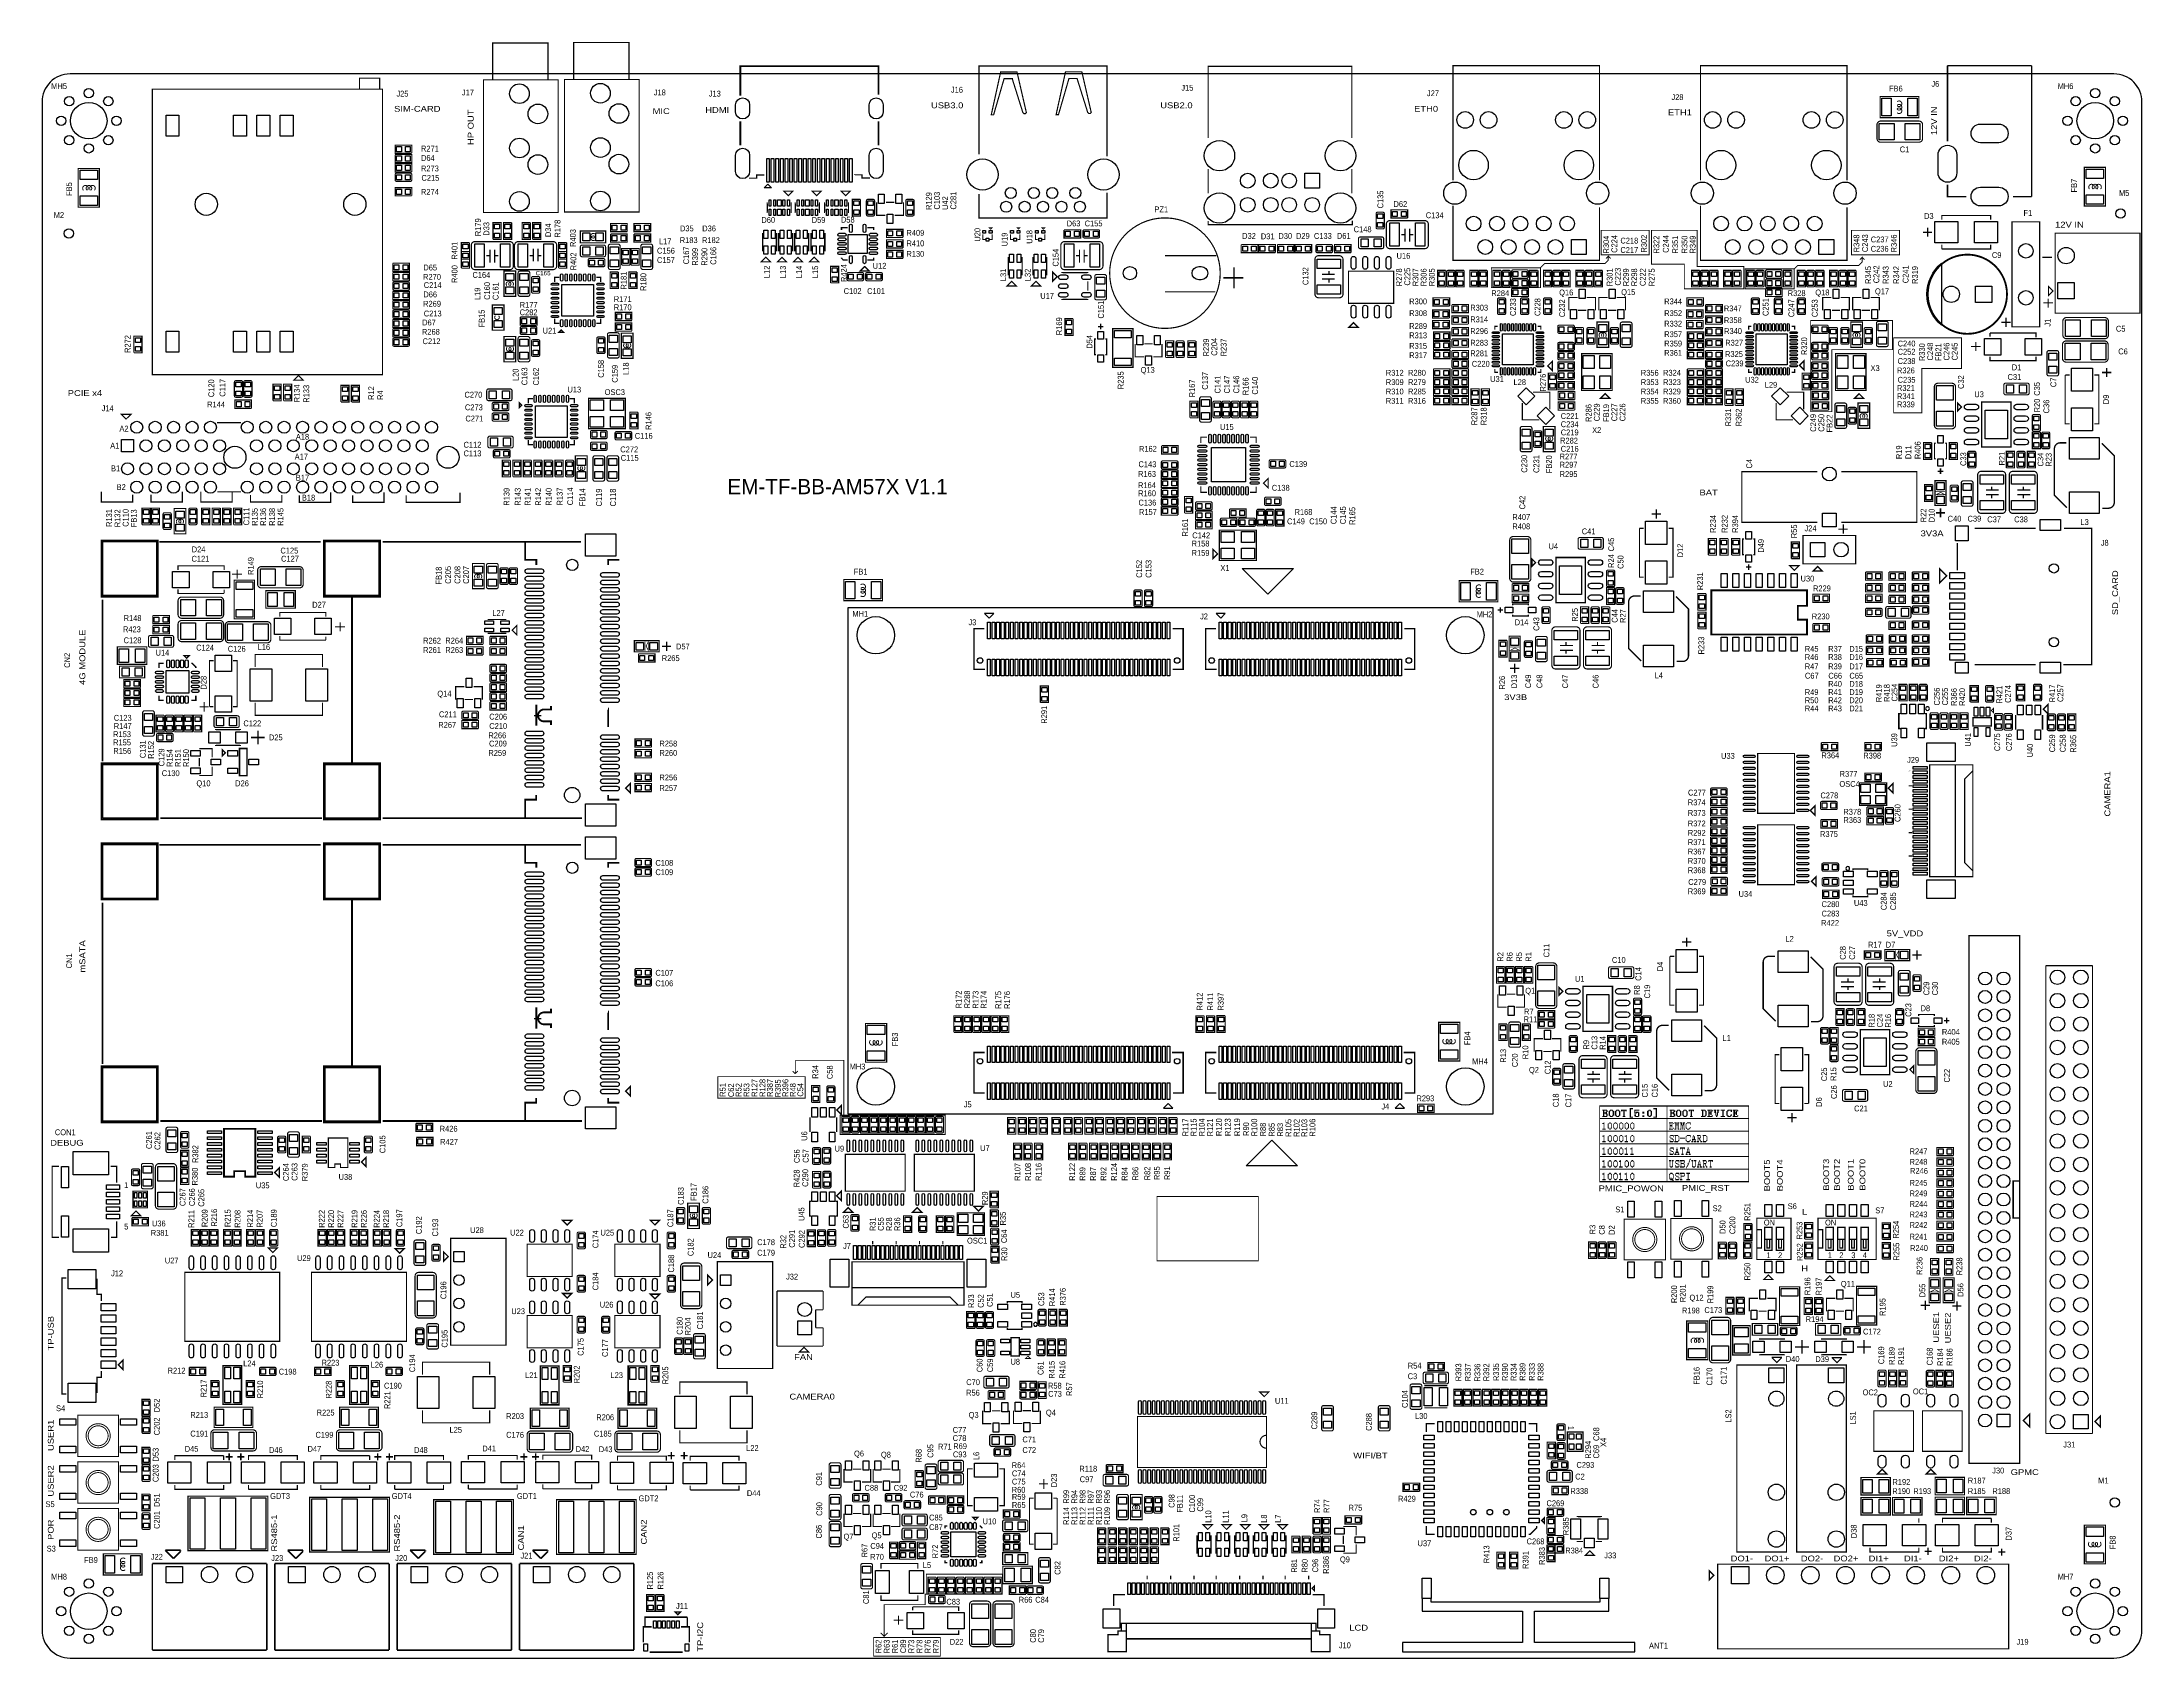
# Model space of a CAD drawing. Extents: x 0 to 228, y 0 to 175.
import ezdxf
from ezdxf.enums import TextEntityAlignment as Align

# ---------------------------------------------------------------- set-up
doc = ezdxf.new("R2010")
doc.units = 0
for name, color, linetype in [('BG_OUTLINE', 253, 'CONTINUOUS'), ('BG_SILKSCREEN_TOP', 85, 'CONTINUOUS'), ('PG_SILKSCREEN_TOP', 253, 'CONTINUOUS'), ('PIN_TOP', 142, 'CONTINUOUS'), ('RD_SILKSCREEN_TOP', 142, 'CONTINUOUS')]:
    doc.layers.add(name, color=color, linetype=linetype)

msp = doc.modelspace()

# ---------------------------------------------------------------- linework, layer by layer
at = {"layer": 'BG_OUTLINE'}
msp.add_lwpolyline([(3.048, 0), (224.952052, 0, 0.414214), (228.000052, 3.048), (228.000052, 168.95191, 0.414217), (224.952052, 171.99991), (3.048, 171.99991, 0.414214), (0, 168.95191), (0, 3.048, 0.414214), (3.048, 0)], format="xyb", dxfattribs=at)
at = {"layer": 'BG_SILKSCREEN_TOP'}
for points, const_width in [([(169.291, 155.015946), (174.498, 155.015946), (174.498, 152.348946), (169.291, 152.348946), (169.291, 155.015946)], 0.102108), ([(174.752, 155.015946), (174.752, 151.332946), (178.308, 151.332946), (178.308, 148.665946), (184.785, 148.665946), (184.785, 151.078946), (179.705, 151.078946), (179.705, 155.015946), (174.752, 155.015946)], 0.102108), ([(196.469, 155.015946), (201.676, 155.015946), (201.676, 152.348946), (196.469, 152.348946), (196.469, 155.015946)], 0.102108), ([(157.353, 150.951946), (162.687, 150.951946), (162.687, 148.792946), (157.353, 148.792946), (157.353, 150.951946)], 0.102108), ([(162.687, 150.951946), (163.1442, 151.4094), (169.672, 151.4094), (170.053, 151.7904), (170.053, 152.221946), (169.799, 151.967946)], 0.102108), ([(170.053, 152.221946), (170.307, 151.967946)], 0.102108), ([(184.912, 150.824946), (190.246, 150.824946), (190.246, 148.665946), (184.912, 148.665946), (184.912, 150.824946)], 0.102108), ([(190.246, 150.824946), (190.627, 151.2062), (197.2564, 151.2062), (197.612, 151.5618), (197.612, 152.094946), (197.358, 151.840946)], 0.102108), ([(197.612, 152.094946), (197.866, 151.840946)], 0.102108), ([(192.024, 135.330946), (192.024, 145.236946), (200.914, 145.236946), (200.914, 142.061946), (194.31, 142.061946), (194.31, 135.330946), (192.024, 135.330946)], 0.102108), ([(201.168, 143.331946), (208.407, 143.331946), (208.407, 140.029946), (204.089, 140.029946), (204.089, 135.203946), (201.041, 135.203946), (201.041, 143.331946), (201.168, 143.331946)], 0.102108), ([(87.0458, 58.9788), (87.0458, 64.897), (81.788, 64.897)], 0.1016), ([(81.788, 64.8716), (81.788, 63.4492)], 0.1016), ([(73.3806, 62.7888), (73.3806, 60.7822), (82.8548, 60.7822), (82.8548, 63.119), (73.3806, 63.119), (73.3806, 62.7888)], 0.1016), ([(81.788, 63.4492), (81.5086, 63.7286)], 0.1016), ([(81.788, 63.4492), (82.0674, 63.7286)], 0.1016), ([(169.0878, 59.943238), (185.318908, 59.943238)], 0.127), ([(169.0878, 59.867292), (169.163746, 59.867292)], 0.127), ([(169.0878, 59.791092), (169.163746, 59.791092)], 0.127), ([(169.0878, 59.715146), (169.163746, 59.715146)], 0.127), ([(169.0878, 59.6392), (169.163746, 59.6392)], 0.127), ([(169.0878, 59.562238), (169.163746, 59.562238)], 0.127), ([(169.0878, 59.486292), (169.163746, 59.486292)], 0.127), ([(169.0878, 59.410092), (169.163746, 59.410092)], 0.127), ([(169.0878, 59.334146), (169.163746, 59.334146)], 0.127), ([(169.0878, 59.2582), (169.163746, 59.2582)], 0.127), ([(169.392854, 59.486292), (169.925746, 59.486292)], 0.127), ([(169.4688, 59.410092), (169.620692, 59.410092)], 0.127), ([(169.4688, 59.334146), (169.620692, 59.334146)], 0.127), ([(169.4688, 59.2582), (169.620692, 59.2582)], 0.127), ([(169.773854, 59.2582), (169.925746, 59.2582)], 0.127), ([(169.8498, 59.410092), (170.001692, 59.410092)], 0.127), ([(169.8498, 59.334146), (170.001692, 59.334146)], 0.127), ([(170.078908, 59.334146), (170.2308, 59.334146)], 0.127), ([(170.078908, 59.2582), (170.2308, 59.2582)], 0.127), ([(170.154854, 59.410092), (170.306746, 59.410092)], 0.127), ([(170.2308, 59.486292), (170.535854, 59.486292)], 0.127), ([(170.459908, 59.410092), (170.6118, 59.410092)], 0.127), ([(170.535854, 59.334146), (170.687746, 59.334146)], 0.127), ([(170.535854, 59.2582), (170.687746, 59.2582)], 0.127), ([(170.763692, 59.334146), (170.916854, 59.334146)], 0.127), ([(170.763692, 59.2582), (170.916854, 59.2582)], 0.127), ([(170.840908, 59.410092), (170.9928, 59.410092)], 0.127), ([(170.916854, 59.486292), (171.221908, 59.486292)], 0.127), ([(171.144692, 59.410092), (171.297854, 59.410092)], 0.127), ([(171.221908, 59.334146), (171.3738, 59.334146)], 0.127), ([(171.221908, 59.2582), (171.3738, 59.2582)], 0.127), ([(171.449746, 59.486292), (172.059854, 59.486292)], 0.127), ([(171.449746, 59.410092), (171.602908, 59.410092)], 0.127), ([(171.678854, 59.410092), (171.830746, 59.410092)], 0.127), ([(171.678854, 59.334146), (171.830746, 59.334146)], 0.127), ([(171.678854, 59.2582), (171.830746, 59.2582)], 0.127), ([(171.906692, 59.410092), (172.059854, 59.410092)], 0.127), ([(172.364908, 59.6392), (172.745908, 59.6392)], 0.127), ([(172.364908, 59.562238), (172.5168, 59.562238)], 0.127), ([(172.364908, 59.486292), (172.5168, 59.486292)], 0.127), ([(172.364908, 59.410092), (172.5168, 59.410092)], 0.127), ([(172.364908, 59.334146), (172.5168, 59.334146)], 0.127), ([(172.364908, 59.2582), (172.5168, 59.2582)], 0.127), ([(172.8978, 59.486292), (173.430692, 59.486292)], 0.127), ([(172.8978, 59.410092), (172.973746, 59.410092)], 0.127), ([(172.8978, 59.334146), (172.973746, 59.334146)], 0.127), ([(172.8978, 59.2582), (172.973746, 59.2582)], 0.127), ([(173.049692, 59.2582), (173.354746, 59.2582)], 0.127), ([(173.735746, 59.2582), (173.964854, 59.2582)], 0.127), ([(174.269908, 59.334146), (174.4218, 59.334146)], 0.127), ([(174.269908, 59.2582), (174.4218, 59.2582)], 0.127), ([(174.345854, 59.410092), (174.497746, 59.410092)], 0.127), ([(174.4218, 59.486292), (174.650908, 59.486292)], 0.127), ([(174.573692, 59.410092), (174.726854, 59.410092)], 0.127), ([(174.650908, 59.334146), (174.8028, 59.334146)], 0.127), ([(174.650908, 59.2582), (174.8028, 59.2582)], 0.127), ([(174.954692, 59.6392), (175.335692, 59.6392)], 0.127), ([(175.1838, 59.562238), (175.335692, 59.562238)], 0.127), ([(175.1838, 59.486292), (175.335692, 59.486292)], 0.127), ([(175.1838, 59.410092), (175.335692, 59.410092)], 0.127), ([(175.1838, 59.334146), (175.335692, 59.334146)], 0.127), ([(175.1838, 59.2582), (175.335692, 59.2582)], 0.127), ([(176.402746, 59.867292), (176.478692, 59.867292)], 0.127), ([(176.402746, 59.791092), (176.478692, 59.791092)], 0.127), ([(176.402746, 59.715146), (176.478692, 59.715146)], 0.127), ([(176.402746, 59.6392), (176.478692, 59.6392)], 0.127), ([(176.402746, 59.562238), (176.478692, 59.562238)], 0.127), ([(176.402746, 59.486292), (176.478692, 59.486292)], 0.127), ([(176.402746, 59.410092), (176.478692, 59.410092)], 0.127), ([(176.402746, 59.334146), (176.478692, 59.334146)], 0.127), ([(176.402746, 59.2582), (176.478692, 59.2582)], 0.127), ([(176.7078, 59.486292), (177.240692, 59.486292)], 0.127), ([(176.783746, 59.410092), (176.936908, 59.410092)], 0.127), ([(176.783746, 59.334146), (176.936908, 59.334146)], 0.127), ([(176.783746, 59.2582), (176.936908, 59.2582)], 0.127), ([(177.0888, 59.2582), (177.240692, 59.2582)], 0.127), ([(177.164746, 59.410092), (177.317908, 59.410092)], 0.127), ([(177.164746, 59.334146), (177.317908, 59.334146)], 0.127), ([(177.393854, 59.334146), (177.545746, 59.334146)], 0.127), ([(177.393854, 59.2582), (177.545746, 59.2582)], 0.127), ([(177.4698, 59.410092), (177.621692, 59.410092)], 0.127), ([(177.545746, 59.486292), (177.8508, 59.486292)], 0.127), ([(177.774854, 59.410092), (177.926746, 59.410092)], 0.127), ([(177.8508, 59.334146), (178.002692, 59.334146)], 0.127), ([(177.8508, 59.2582), (178.002692, 59.2582)], 0.127), ([(178.079908, 59.334146), (178.2318, 59.334146)], 0.127), ([(178.079908, 59.2582), (178.2318, 59.2582)], 0.127), ([(178.155854, 59.410092), (178.307746, 59.410092)], 0.127), ([(178.2318, 59.486292), (178.536854, 59.486292)], 0.127), ([(178.460908, 59.410092), (178.6128, 59.410092)], 0.127), ([(178.536854, 59.334146), (178.688746, 59.334146)], 0.127), ([(178.536854, 59.2582), (178.688746, 59.2582)], 0.127), ([(178.764692, 59.486292), (179.3748, 59.486292)], 0.127), ([(178.764692, 59.410092), (178.917854, 59.410092)], 0.127), ([(178.9938, 59.410092), (179.145692, 59.410092)], 0.127), ([(178.9938, 59.334146), (179.145692, 59.334146)], 0.127), ([(178.9938, 59.2582), (179.145692, 59.2582)], 0.127), ([(179.222908, 59.410092), (179.3748, 59.410092)], 0.127), ([(180.1368, 59.486292), (180.593746, 59.486292)], 0.127), ([(180.212746, 59.410092), (180.365908, 59.410092)], 0.127), ([(180.212746, 59.334146), (180.365908, 59.334146)], 0.127), ([(180.212746, 59.2582), (180.365908, 59.2582)], 0.127), ([(180.5178, 59.410092), (180.669692, 59.410092)], 0.127), ([(180.593746, 59.334146), (180.746908, 59.334146)], 0.127), ([(180.593746, 59.2582), (180.746908, 59.2582)], 0.127), ([(180.822854, 59.486292), (181.355746, 59.486292)], 0.127), ([(180.8988, 59.410092), (181.050692, 59.410092)], 0.127), ([(180.8988, 59.334146), (181.050692, 59.334146)], 0.127), ([(180.8988, 59.2582), (181.050692, 59.2582)], 0.127), ([(181.127908, 59.334146), (181.2798, 59.334146)], 0.127), ([(181.127908, 59.2582), (181.2798, 59.2582)], 0.127), ([(181.2798, 59.410092), (181.431692, 59.410092)], 0.127), ([(181.508908, 59.486292), (181.736746, 59.486292)], 0.127), ([(181.584854, 59.410092), (181.736746, 59.410092)], 0.127), ([(181.584854, 59.334146), (181.736746, 59.334146)], 0.127), ([(181.584854, 59.2582), (181.736746, 59.2582)], 0.127), ([(181.812692, 59.486292), (182.117746, 59.486292)], 0.127), ([(181.889908, 59.410092), (182.0418, 59.410092)], 0.127), ([(181.889908, 59.334146), (182.0418, 59.334146)], 0.127), ([(181.889908, 59.2582), (182.0418, 59.2582)], 0.127), ([(182.270908, 59.486292), (182.727854, 59.486292)], 0.127), ([(182.4228, 59.410092), (182.574692, 59.410092)], 0.127), ([(182.4228, 59.334146), (182.574692, 59.334146)], 0.127), ([(182.4228, 59.2582), (182.574692, 59.2582)], 0.127), ([(182.879746, 59.334146), (183.032908, 59.334146)], 0.127), ([(182.879746, 59.2582), (183.032908, 59.2582)], 0.127), ([(182.955692, 59.410092), (183.108854, 59.410092)], 0.127), ([(183.032908, 59.486292), (183.489854, 59.486292)], 0.127), ([(183.336692, 59.410092), (183.489854, 59.410092)], 0.127), ([(183.336692, 59.334146), (183.489854, 59.334146)], 0.127), ([(183.5658, 59.486292), (184.098692, 59.486292)], 0.127), ([(183.641746, 59.410092), (183.794908, 59.410092)], 0.127), ([(183.641746, 59.334146), (183.794908, 59.334146)], 0.127), ([(183.641746, 59.2582), (183.794908, 59.2582)], 0.127), ([(183.870854, 59.334146), (184.022746, 59.334146)], 0.127), ([(183.870854, 59.2582), (184.022746, 59.2582)], 0.127), ([(184.022746, 59.410092), (184.175908, 59.410092)], 0.127), ([(185.241692, 59.867292), (185.318908, 59.867292)], 0.127), ([(185.241692, 59.791092), (185.318908, 59.791092)], 0.127), ([(185.241692, 59.715146), (185.318908, 59.715146)], 0.127), ([(185.241692, 59.6392), (185.318908, 59.6392)], 0.127), ([(185.241692, 59.562238), (185.318908, 59.562238)], 0.127), ([(185.241692, 59.486292), (185.318908, 59.486292)], 0.127), ([(185.241692, 59.410092), (185.318908, 59.410092)], 0.127), ([(185.241692, 59.334146), (185.318908, 59.334146)], 0.127), ([(185.241692, 59.2582), (185.318908, 59.2582)], 0.127), ([(86.868, 58.9534), (98.0694, 58.9534), (98.0694, 56.8452), (86.6648, 56.8452), (86.6648, 58.9534), (86.868, 58.9534)], 0.1016), ([(169.0878, 59.181238), (169.163746, 59.181238)], 0.127), ([(169.0878, 59.105292), (169.163746, 59.105292)], 0.127), ([(169.0878, 59.029092), (169.163746, 59.029092)], 0.127), ([(169.0878, 58.953146), (169.163746, 58.953146)], 0.127), ([(169.0878, 58.8772), (169.163746, 58.8772)], 0.127), ([(169.0878, 58.800238), (169.163746, 58.800238)], 0.127), ([(169.0878, 58.724292), (169.163746, 58.724292)], 0.127), ([(169.0878, 58.648092), (169.163746, 58.648092)], 0.127), ([(169.0878, 58.572146), (185.318908, 58.572146)], 0.127), ([(169.0878, 58.4962), (169.163746, 58.4962)], 0.127), ([(169.0878, 58.419238), (169.163746, 58.419238)], 0.127), ([(169.0878, 58.343292), (169.163746, 58.343292)], 0.127), ([(169.0878, 58.267092), (169.163746, 58.267092)], 0.127), ([(169.0878, 58.191146), (169.163746, 58.191146)], 0.127), ([(169.0878, 58.1152), (169.163746, 58.1152)], 0.127), ([(169.0878, 58.038238), (169.163746, 58.038238)], 0.127), ([(169.0878, 57.962292), (169.163746, 57.962292)], 0.127), ([(169.0878, 57.886092), (169.163746, 57.886092)], 0.127), ([(169.0878, 57.810146), (169.163746, 57.810146)], 0.127), ([(169.0878, 57.7342), (169.163746, 57.7342)], 0.127), ([(169.0878, 57.657238), (169.163746, 57.657238)], 0.127), ([(169.0878, 57.581292), (169.163746, 57.581292)], 0.127), ([(169.0878, 57.505092), (169.163746, 57.505092)], 0.127), ([(169.0878, 57.429146), (169.163746, 57.429146)], 0.127), ([(169.0878, 57.3532), (169.163746, 57.3532)], 0.127), ([(169.0878, 57.276238), (169.163746, 57.276238)], 0.127), ([(169.0878, 57.200292), (185.318908, 57.200292)], 0.127), ([(169.0878, 57.124092), (169.163746, 57.124092)], 0.127), ([(169.0878, 57.048146), (169.163746, 57.048146)], 0.127), ([(169.0878, 56.9722), (169.163746, 56.9722)], 0.127), ([(169.392854, 58.800238), (169.925746, 58.800238)], 0.127), ([(169.392854, 58.038238), (169.620692, 58.038238)], 0.127), ([(169.392854, 57.429146), (169.773854, 57.429146)], 0.127), ([(169.4688, 59.181238), (169.8498, 59.181238)], 0.127), ([(169.4688, 59.105292), (169.620692, 59.105292)], 0.127), ([(169.4688, 59.029092), (169.620692, 59.029092)], 0.127), ([(169.4688, 58.953146), (169.620692, 58.953146)], 0.127), ([(169.4688, 58.8772), (169.620692, 58.8772)], 0.127), ([(169.544746, 58.1152), (169.620692, 58.1152)], 0.127), ([(169.544746, 57.962292), (169.620692, 57.962292)], 0.127), ([(169.544746, 57.886092), (169.620692, 57.886092)], 0.127), ([(169.544746, 57.810146), (169.620692, 57.810146)], 0.127), ([(169.544746, 57.7342), (169.620692, 57.7342)], 0.127), ([(169.544746, 57.657238), (169.620692, 57.657238)], 0.127), ([(169.544746, 57.581292), (169.620692, 57.581292)], 0.127), ([(169.544746, 57.505092), (169.620692, 57.505092)], 0.127), ([(169.773854, 59.105292), (169.925746, 59.105292)], 0.127), ([(169.8498, 59.029092), (170.001692, 59.029092)], 0.127), ([(169.8498, 58.953146), (170.001692, 58.953146)], 0.127), ([(169.8498, 58.8772), (170.001692, 58.8772)], 0.127), ([(170.001692, 57.962292), (170.078908, 57.962292)], 0.127), ([(170.001692, 57.886092), (170.078908, 57.886092)], 0.127), ([(170.001692, 57.810146), (170.078908, 57.810146)], 0.127), ([(170.001692, 57.7342), (170.078908, 57.7342)], 0.127), ([(170.001692, 57.657238), (170.078908, 57.657238)], 0.127), ([(170.001692, 57.581292), (170.078908, 57.581292)], 0.127), ([(170.078908, 59.181238), (170.2308, 59.181238)], 0.127), ([(170.078908, 59.105292), (170.2308, 59.105292)], 0.127), ([(170.078908, 59.029092), (170.2308, 59.029092)], 0.127), ([(170.078908, 58.953146), (170.2308, 58.953146)], 0.127), ([(170.078908, 58.038238), (170.154854, 58.038238)], 0.127), ([(170.078908, 57.505092), (170.154854, 57.505092)], 0.127), ([(170.154854, 58.8772), (170.306746, 58.8772)], 0.127), ([(170.154854, 58.1152), (170.306746, 58.1152)], 0.127), ([(170.154854, 57.429146), (170.306746, 57.429146)], 0.127), ([(170.2308, 58.800238), (170.535854, 58.800238)], 0.127), ([(170.306746, 58.038238), (170.382692, 58.038238)], 0.127), ([(170.306746, 57.505092), (170.382692, 57.505092)], 0.127), ([(170.382692, 57.962292), (170.459908, 57.962292)], 0.127), ([(170.382692, 57.886092), (170.459908, 57.886092)], 0.127), ([(170.382692, 57.810146), (170.459908, 57.810146)], 0.127), ([(170.382692, 57.7342), (170.459908, 57.7342)], 0.127), ([(170.382692, 57.657238), (170.459908, 57.657238)], 0.127), ([(170.382692, 57.581292), (170.459908, 57.581292)], 0.127), ([(170.459908, 58.8772), (170.6118, 58.8772)], 0.127), ([(170.535854, 59.181238), (170.687746, 59.181238)], 0.127), ([(170.535854, 59.105292), (170.687746, 59.105292)], 0.127), ([(170.535854, 59.029092), (170.687746, 59.029092)], 0.127), ([(170.535854, 58.953146), (170.687746, 58.953146)], 0.127), ([(170.6118, 57.962292), (170.687746, 57.962292)], 0.127), ([(170.6118, 57.886092), (170.687746, 57.886092)], 0.127), ([(170.6118, 57.810146), (170.687746, 57.810146)], 0.127), ([(170.6118, 57.7342), (170.687746, 57.7342)], 0.127), ([(170.6118, 57.657238), (170.687746, 57.657238)], 0.127), ([(170.6118, 57.581292), (170.687746, 57.581292)], 0.127), ([(170.687746, 58.038238), (170.763692, 58.038238)], 0.127), ([(170.687746, 57.505092), (170.763692, 57.505092)], 0.127), ([(170.763692, 59.181238), (170.916854, 59.181238)], 0.127), ([(170.763692, 59.105292), (170.916854, 59.105292)], 0.127), ([(170.763692, 59.029092), (170.916854, 59.029092)], 0.127), ([(170.763692, 58.953146), (170.916854, 58.953146)], 0.127), ([(170.763692, 58.1152), (170.916854, 58.1152)], 0.127), ([(170.763692, 57.429146), (170.916854, 57.429146)], 0.127), ([(170.840908, 58.8772), (170.9928, 58.8772)], 0.127), ([(170.916854, 58.800238), (171.221908, 58.800238)], 0.127), ([(170.916854, 58.038238), (170.9928, 58.038238)], 0.127), ([(170.916854, 57.505092), (170.9928, 57.505092)], 0.127), ([(170.9928, 57.962292), (171.068746, 57.962292)], 0.127), ([(170.9928, 57.886092), (171.068746, 57.886092)], 0.127), ([(170.9928, 57.810146), (171.068746, 57.810146)], 0.127), ([(170.9928, 57.7342), (171.068746, 57.7342)], 0.127), ([(170.9928, 57.657238), (171.068746, 57.657238)], 0.127), ([(170.9928, 57.581292), (171.068746, 57.581292)], 0.127), ([(171.144692, 58.8772), (171.297854, 58.8772)], 0.127), ([(171.221908, 59.181238), (171.3738, 59.181238)], 0.127), ([(171.221908, 59.105292), (171.3738, 59.105292)], 0.127), ([(171.221908, 59.029092), (171.3738, 59.029092)], 0.127), ([(171.221908, 58.953146), (171.3738, 58.953146)], 0.127), ([(171.221908, 57.962292), (171.297854, 57.962292)], 0.127), ([(171.221908, 57.886092), (171.297854, 57.886092)], 0.127), ([(171.221908, 57.810146), (171.297854, 57.810146)], 0.127), ([(171.221908, 57.7342), (171.297854, 57.7342)], 0.127), ([(171.221908, 57.657238), (171.297854, 57.657238)], 0.127), ([(171.221908, 57.581292), (171.297854, 57.581292)], 0.127), ([(171.297854, 58.038238), (171.3738, 58.038238)], 0.127), ([(171.297854, 57.505092), (171.3738, 57.505092)], 0.127), ([(171.3738, 58.1152), (171.525692, 58.1152)], 0.127), ([(171.3738, 57.429146), (171.525692, 57.429146)], 0.127), ([(171.525692, 58.038238), (171.602908, 58.038238)], 0.127), ([(171.525692, 57.505092), (171.602908, 57.505092)], 0.127), ([(171.602908, 58.800238), (171.906692, 58.800238)], 0.127), ([(171.602908, 57.962292), (171.678854, 57.962292)], 0.127), ([(171.602908, 57.886092), (171.678854, 57.886092)], 0.127), ([(171.602908, 57.810146), (171.678854, 57.810146)], 0.127), ([(171.602908, 57.7342), (171.678854, 57.7342)], 0.127), ([(171.602908, 57.657238), (171.678854, 57.657238)], 0.127), ([(171.602908, 57.581292), (171.678854, 57.581292)], 0.127), ([(171.678854, 59.181238), (171.830746, 59.181238)], 0.127), ([(171.678854, 59.105292), (171.830746, 59.105292)], 0.127), ([(171.678854, 59.029092), (171.830746, 59.029092)], 0.127), ([(171.678854, 58.953146), (171.830746, 58.953146)], 0.127), ([(171.678854, 58.8772), (171.830746, 58.8772)], 0.127), ([(171.830746, 57.962292), (171.906692, 57.962292)], 0.127), ([(171.830746, 57.886092), (171.906692, 57.886092)], 0.127), ([(171.830746, 57.810146), (171.906692, 57.810146)], 0.127), ([(171.830746, 57.7342), (171.906692, 57.7342)], 0.127), ([(171.830746, 57.657238), (171.906692, 57.657238)], 0.127), ([(171.830746, 57.581292), (171.906692, 57.581292)], 0.127), ([(171.906692, 58.038238), (171.983908, 58.038238)], 0.127), ([(171.906692, 57.505092), (171.983908, 57.505092)], 0.127), ([(171.983908, 58.1152), (172.1358, 58.1152)], 0.127), ([(171.983908, 57.429146), (172.1358, 57.429146)], 0.127), ([(172.1358, 58.038238), (172.211746, 58.038238)], 0.127), ([(172.1358, 57.505092), (172.211746, 57.505092)], 0.127), ([(172.211746, 57.962292), (172.287692, 57.962292)], 0.127), ([(172.211746, 57.886092), (172.287692, 57.886092)], 0.127), ([(172.211746, 57.810146), (172.287692, 57.810146)], 0.127), ([(172.211746, 57.7342), (172.287692, 57.7342)], 0.127), ([(172.211746, 57.657238), (172.287692, 57.657238)], 0.127), ([(172.211746, 57.581292), (172.287692, 57.581292)], 0.127), ([(172.364908, 59.181238), (172.5168, 59.181238)], 0.127), ([(172.364908, 59.105292), (172.5168, 59.105292)], 0.127), ([(172.364908, 59.029092), (172.5168, 59.029092)], 0.127), ([(172.364908, 58.953146), (172.5168, 58.953146)], 0.127), ([(172.364908, 58.8772), (172.5168, 58.8772)], 0.127), ([(172.364908, 58.800238), (172.5168, 58.800238)], 0.127), ([(172.364908, 58.724292), (172.745908, 58.724292)], 0.127), ([(172.440854, 57.962292), (172.5168, 57.962292)], 0.127), ([(172.440854, 57.886092), (172.5168, 57.886092)], 0.127), ([(172.440854, 57.810146), (172.5168, 57.810146)], 0.127), ([(172.440854, 57.7342), (172.5168, 57.7342)], 0.127), ([(172.440854, 57.657238), (172.5168, 57.657238)], 0.127), ([(172.440854, 57.581292), (172.5168, 57.581292)], 0.127), ([(172.5168, 58.038238), (172.592746, 58.038238)], 0.127), ([(172.5168, 57.505092), (172.592746, 57.505092)], 0.127), ([(172.592746, 58.1152), (172.745908, 58.1152)], 0.127), ([(172.592746, 57.429146), (172.745908, 57.429146)], 0.127), ([(172.745908, 58.038238), (172.821854, 58.038238)], 0.127), ([(172.745908, 57.505092), (172.821854, 57.505092)], 0.127), ([(172.821854, 57.962292), (172.8978, 57.962292)], 0.127), ([(172.821854, 57.886092), (172.8978, 57.886092)], 0.127), ([(172.821854, 57.810146), (172.8978, 57.810146)], 0.127), ([(172.821854, 57.7342), (172.8978, 57.7342)], 0.127), ([(172.821854, 57.657238), (172.8978, 57.657238)], 0.127), ([(172.821854, 57.581292), (172.8978, 57.581292)], 0.127), ([(172.8978, 59.181238), (173.126908, 59.181238)], 0.127), ([(172.8978, 58.953146), (173.049692, 58.953146)], 0.127), ([(172.8978, 58.8772), (173.049692, 58.8772)], 0.127), ([(172.973746, 58.800238), (173.354746, 58.800238)], 0.127), ([(173.2788, 59.181238), (173.430692, 59.181238)], 0.127), ([(173.2788, 59.105292), (173.430692, 59.105292)], 0.127), ([(173.2788, 59.029092), (173.430692, 59.029092)], 0.127), ([(173.2788, 58.953146), (173.430692, 58.953146)], 0.127), ([(173.2788, 58.8772), (173.430692, 58.8772)], 0.127), ([(173.735746, 59.181238), (173.964854, 59.181238)], 0.127), ([(173.735746, 58.8772), (173.964854, 58.8772)], 0.127), ([(173.735746, 58.800238), (173.964854, 58.800238)], 0.127), ([(174.269908, 59.181238), (174.4218, 59.181238)], 0.127), ([(174.269908, 59.105292), (174.4218, 59.105292)], 0.127), ([(174.269908, 59.029092), (174.4218, 59.029092)], 0.127), ([(174.269908, 58.953146), (174.4218, 58.953146)], 0.127), ([(174.345854, 58.8772), (174.497746, 58.8772)], 0.127), ([(174.4218, 58.800238), (174.650908, 58.800238)], 0.127), ([(174.573692, 58.8772), (174.726854, 58.8772)], 0.127), ([(174.650908, 59.181238), (174.8028, 59.181238)], 0.127), ([(174.650908, 59.105292), (174.8028, 59.105292)], 0.127), ([(174.650908, 59.029092), (174.8028, 59.029092)], 0.127), ([(174.650908, 58.953146), (174.8028, 58.953146)], 0.127), ([(174.954692, 58.724292), (175.335692, 58.724292)], 0.127), ([(175.1838, 59.181238), (175.335692, 59.181238)], 0.127), ([(175.1838, 59.105292), (175.335692, 59.105292)], 0.127), ([(175.1838, 59.029092), (175.335692, 59.029092)], 0.127), ([(175.1838, 58.953146), (175.335692, 58.953146)], 0.127), ([(175.1838, 58.8772), (175.335692, 58.8772)], 0.127), ([(175.1838, 58.800238), (175.335692, 58.800238)], 0.127), ([(176.402746, 59.181238), (176.478692, 59.181238)], 0.127), ([(176.402746, 59.105292), (176.478692, 59.105292)], 0.127), ([(176.402746, 59.029092), (176.478692, 59.029092)], 0.127), ([(176.402746, 58.953146), (176.478692, 58.953146)], 0.127), ([(176.402746, 58.8772), (176.478692, 58.8772)], 0.127), ([(176.402746, 58.800238), (176.478692, 58.800238)], 0.127), ([(176.402746, 58.724292), (176.478692, 58.724292)], 0.127), ([(176.402746, 58.648092), (176.478692, 58.648092)], 0.127), ([(176.402746, 58.4962), (176.478692, 58.4962)], 0.127), ([(176.402746, 58.419238), (176.478692, 58.419238)], 0.127), ([(176.402746, 58.343292), (176.478692, 58.343292)], 0.127), ([(176.402746, 58.267092), (176.478692, 58.267092)], 0.127), ([(176.402746, 58.191146), (176.478692, 58.191146)], 0.127), ([(176.402746, 58.1152), (176.478692, 58.1152)], 0.127), ([(176.402746, 58.038238), (176.478692, 58.038238)], 0.127), ([(176.402746, 57.962292), (176.478692, 57.962292)], 0.127), ([(176.402746, 57.886092), (176.478692, 57.886092)], 0.127), ([(176.402746, 57.810146), (176.478692, 57.810146)], 0.127), ([(176.402746, 57.7342), (176.478692, 57.7342)], 0.127), ([(176.402746, 57.657238), (176.478692, 57.657238)], 0.127), ([(176.402746, 57.581292), (176.478692, 57.581292)], 0.127), ([(176.402746, 57.505092), (176.478692, 57.505092)], 0.127), ([(176.402746, 57.429146), (176.478692, 57.429146)], 0.127), ([(176.402746, 57.3532), (176.478692, 57.3532)], 0.127), ([(176.402746, 57.276238), (176.478692, 57.276238)], 0.127), ([(176.402746, 57.124092), (176.478692, 57.124092)], 0.127), ([(176.402746, 57.048146), (176.478692, 57.048146)], 0.127), ([(176.402746, 56.9722), (176.478692, 56.9722)], 0.127), ([(176.631854, 58.1152), (177.0888, 58.1152)], 0.127), ([(176.631854, 57.429146), (177.0888, 57.429146)], 0.127), ([(176.7078, 58.800238), (177.240692, 58.800238)], 0.127), ([(176.7078, 58.038238), (176.783746, 58.038238)], 0.127), ([(176.7078, 57.962292), (176.783746, 57.962292)], 0.127), ([(176.7078, 57.886092), (176.783746, 57.886092)], 0.127), ([(176.7078, 57.810146), (177.012854, 57.810146)], 0.127), ([(176.7078, 57.7342), (176.783746, 57.7342)], 0.127), ([(176.7078, 57.657238), (176.783746, 57.657238)], 0.127), ([(176.7078, 57.581292), (176.783746, 57.581292)], 0.127), ([(176.7078, 57.505092), (176.783746, 57.505092)], 0.127), ([(176.783746, 59.181238), (177.164746, 59.181238)], 0.127), ([(176.783746, 59.105292), (176.936908, 59.105292)], 0.127), ([(176.783746, 59.029092), (176.936908, 59.029092)], 0.127), ([(176.783746, 58.953146), (176.936908, 58.953146)], 0.127), ([(176.783746, 58.8772), (176.936908, 58.8772)], 0.127), ([(176.936908, 57.962292), (177.012854, 57.962292)], 0.127), ([(176.936908, 57.886092), (177.012854, 57.886092)], 0.127), ([(176.936908, 57.7342), (177.012854, 57.7342)], 0.127), ([(176.936908, 57.657238), (177.012854, 57.657238)], 0.127), ([(177.0888, 59.105292), (177.240692, 59.105292)], 0.127), ([(177.0888, 58.038238), (177.164746, 58.038238)], 0.127), ([(177.0888, 57.505092), (177.164746, 57.505092)], 0.127), ([(177.164746, 59.029092), (177.317908, 59.029092)], 0.127), ([(177.164746, 58.953146), (177.317908, 58.953146)], 0.127), ([(177.164746, 58.8772), (177.317908, 58.8772)], 0.127), ([(177.240692, 58.1152), (177.4698, 58.1152)], 0.127), ([(177.240692, 57.429146), (177.393854, 57.429146)], 0.127), ([(177.317908, 58.038238), (177.4698, 58.038238)], 0.127), ([(177.317908, 57.962292), (177.4698, 57.962292)], 0.127), ([(177.317908, 57.886092), (177.4698, 57.886092)], 0.127), ([(177.317908, 57.810146), (177.393854, 57.810146)], 0.127), ([(177.317908, 57.7342), (177.393854, 57.7342)], 0.127), ([(177.317908, 57.657238), (177.393854, 57.657238)], 0.127), ([(177.317908, 57.581292), (177.393854, 57.581292)], 0.127), ([(177.317908, 57.505092), (177.393854, 57.505092)], 0.127), ([(177.393854, 59.181238), (177.545746, 59.181238)], 0.127), ([(177.393854, 59.105292), (177.545746, 59.105292)], 0.127), ([(177.393854, 59.029092), (177.545746, 59.029092)], 0.127), ([(177.393854, 58.953146), (177.545746, 58.953146)], 0.127), ([(177.4698, 58.8772), (177.621692, 58.8772)], 0.127), ([(177.4698, 57.810146), (177.545746, 57.810146)], 0.127), ([(177.4698, 57.7342), (177.545746, 57.7342)], 0.127), ([(177.4698, 57.657238), (177.545746, 57.657238)], 0.127), ([(177.4698, 57.581292), (177.545746, 57.581292)], 0.127), ([(177.4698, 57.505092), (177.545746, 57.505092)], 0.127), ([(177.4698, 57.429146), (177.545746, 57.429146)], 0.127), ([(177.545746, 58.800238), (177.8508, 58.800238)], 0.127), ([(177.545746, 58.1152), (177.774854, 58.1152)], 0.127), ([(177.545746, 58.038238), (177.698908, 58.038238)], 0.127), ([(177.545746, 57.962292), (177.698908, 57.962292)], 0.127), ([(177.545746, 57.886092), (177.698908, 57.886092)], 0.127), ([(177.621692, 57.810146), (177.698908, 57.810146)], 0.127), ([(177.621692, 57.7342), (177.698908, 57.7342)], 0.127), ([(177.621692, 57.657238), (177.698908, 57.657238)], 0.127), ([(177.621692, 57.581292), (177.698908, 57.581292)], 0.127), ([(177.621692, 57.505092), (177.698908, 57.505092)], 0.127), ([(177.621692, 57.429146), (177.774854, 57.429146)], 0.127), ([(177.774854, 58.8772), (177.926746, 58.8772)], 0.127), ([(177.8508, 59.181238), (178.002692, 59.181238)], 0.127), ([(177.8508, 59.105292), (178.002692, 59.105292)], 0.127), ([(177.8508, 59.029092), (178.002692, 59.029092)], 0.127), ([(177.8508, 58.953146), (178.002692, 58.953146)], 0.127), ([(177.8508, 58.1152), (178.079908, 58.1152)], 0.127), ([(177.8508, 57.429146), (178.002692, 57.429146)], 0.127), ([(177.926746, 58.038238), (178.079908, 58.038238)], 0.127), ([(177.926746, 57.962292), (178.079908, 57.962292)], 0.127), ([(177.926746, 57.886092), (178.079908, 57.886092)], 0.127), ([(177.926746, 57.810146), (178.002692, 57.810146)], 0.127), ([(177.926746, 57.7342), (178.002692, 57.7342)], 0.127), ([(177.926746, 57.657238), (178.002692, 57.657238)], 0.127), ([(177.926746, 57.581292), (178.002692, 57.581292)], 0.127), ([(177.926746, 57.505092), (178.002692, 57.505092)], 0.127), ([(178.079908, 59.181238), (178.2318, 59.181238)], 0.127), ([(178.079908, 59.105292), (178.2318, 59.105292)], 0.127), ([(178.079908, 59.029092), (178.2318, 59.029092)], 0.127), ([(178.079908, 58.953146), (178.2318, 58.953146)], 0.127), ([(178.079908, 57.810146), (178.155854, 57.810146)], 0.127), ([(178.079908, 57.7342), (178.155854, 57.7342)], 0.127), ([(178.079908, 57.657238), (178.155854, 57.657238)], 0.127), ([(178.079908, 57.581292), (178.155854, 57.581292)], 0.127), ([(178.079908, 57.505092), (178.155854, 57.505092)], 0.127), ([(178.079908, 57.429146), (178.155854, 57.429146)], 0.127), ([(178.155854, 58.8772), (178.307746, 58.8772)], 0.127), ([(178.155854, 58.1152), (178.383692, 58.1152)], 0.127), ([(178.155854, 58.038238), (178.307746, 58.038238)], 0.127), ([(178.155854, 57.962292), (178.307746, 57.962292)], 0.127), ([(178.155854, 57.886092), (178.307746, 57.886092)], 0.127), ([(178.2318, 58.800238), (178.536854, 58.800238)], 0.127), ([(178.2318, 57.810146), (178.307746, 57.810146)], 0.127), ([(178.2318, 57.7342), (178.307746, 57.7342)], 0.127), ([(178.2318, 57.657238), (178.307746, 57.657238)], 0.127), ([(178.2318, 57.581292), (178.307746, 57.581292)], 0.127), ([(178.2318, 57.505092), (178.307746, 57.505092)], 0.127), ([(178.2318, 57.429146), (178.383692, 57.429146)], 0.127), ([(178.460908, 58.8772), (178.6128, 58.8772)], 0.127), ([(178.460908, 57.962292), (178.536854, 57.962292)], 0.127), ([(178.460908, 57.886092), (178.536854, 57.886092)], 0.127), ([(178.460908, 57.810146), (178.536854, 57.810146)], 0.127), ([(178.460908, 57.7342), (178.536854, 57.7342)], 0.127), ([(178.460908, 57.657238), (178.536854, 57.657238)], 0.127), ([(178.460908, 57.581292), (178.536854, 57.581292)], 0.127), ([(178.536854, 59.181238), (178.688746, 59.181238)], 0.127), ([(178.536854, 59.105292), (178.688746, 59.105292)], 0.127), ([(178.536854, 59.029092), (178.688746, 59.029092)], 0.127), ([(178.536854, 58.953146), (178.688746, 58.953146)], 0.127), ([(178.536854, 58.038238), (178.6128, 58.038238)], 0.127), ([(178.536854, 57.505092), (178.6128, 57.505092)], 0.127), ([(178.6128, 58.1152), (178.9938, 58.1152)], 0.127), ([(178.6128, 57.429146), (178.841908, 57.429146)], 0.127), ([(178.841908, 57.505092), (178.917854, 57.505092)], 0.127), ([(178.917854, 58.800238), (179.222908, 58.800238)], 0.127), ([(178.917854, 58.038238), (178.9938, 58.038238)], 0.127), ([(178.917854, 57.962292), (178.9938, 57.962292)], 0.127), ([(178.917854, 57.581292), (178.9938, 57.581292)], 0.127), ([(178.9938, 59.181238), (179.145692, 59.181238)], 0.127), ([(178.9938, 59.105292), (179.145692, 59.105292)], 0.127), ([(178.9938, 59.029092), (179.145692, 59.029092)], 0.127), ([(178.9938, 58.953146), (179.145692, 58.953146)], 0.127), ([(178.9938, 58.8772), (179.145692, 58.8772)], 0.127), ([(180.1368, 58.800238), (180.593746, 58.800238)], 0.127), ([(180.212746, 59.181238), (180.365908, 59.181238)], 0.127), ([(180.212746, 59.105292), (180.365908, 59.105292)], 0.127), ([(180.212746, 59.029092), (180.365908, 59.029092)], 0.127), ([(180.212746, 58.953146), (180.365908, 58.953146)], 0.127), ([(180.212746, 58.8772), (180.365908, 58.8772)], 0.127), ([(180.5178, 58.8772), (180.669692, 58.8772)], 0.127), ([(180.593746, 59.181238), (180.746908, 59.181238)], 0.127), ([(180.593746, 59.105292), (180.746908, 59.105292)], 0.127), ([(180.593746, 59.029092), (180.746908, 59.029092)], 0.127), ([(180.593746, 58.953146), (180.746908, 58.953146)], 0.127), ([(180.822854, 58.800238), (181.355746, 58.800238)], 0.127), ([(180.8988, 59.181238), (181.2798, 59.181238)], 0.127), ([(180.8988, 59.105292), (181.050692, 59.105292)], 0.127), ([(180.8988, 59.029092), (181.050692, 59.029092)], 0.127), ([(180.8988, 58.953146), (181.050692, 58.953146)], 0.127), ([(180.8988, 58.8772), (181.050692, 58.8772)], 0.127), ([(181.127908, 59.105292), (181.2798, 59.105292)], 0.127), ([(181.127908, 59.029092), (181.2798, 59.029092)], 0.127), ([(181.2798, 58.8772), (181.431692, 58.8772)], 0.127), ([(181.6608, 59.181238), (181.736746, 59.181238)], 0.127), ([(181.6608, 59.105292), (181.736746, 59.105292)], 0.127), ([(181.6608, 59.029092), (181.736746, 59.029092)], 0.127), ([(181.6608, 58.953146), (181.736746, 58.953146)], 0.127), ([(181.736746, 58.8772), (181.889908, 58.8772)], 0.127), ([(181.736746, 58.800238), (181.889908, 58.800238)], 0.127), ([(181.812692, 59.181238), (181.965854, 59.181238)], 0.127), ([(181.812692, 59.105292), (181.965854, 59.105292)], 0.127), ([(181.812692, 59.029092), (181.965854, 59.029092)], 0.127), ([(181.812692, 58.953146), (181.965854, 58.953146)], 0.127), ([(182.270908, 58.800238), (182.727854, 58.800238)], 0.127), ([(182.4228, 59.181238), (182.574692, 59.181238)], 0.127), ([(182.4228, 59.105292), (182.574692, 59.105292)], 0.127), ([(182.4228, 59.029092), (182.574692, 59.029092)], 0.127), ([(182.4228, 58.953146), (182.574692, 58.953146)], 0.127), ([(182.4228, 58.8772), (182.574692, 58.8772)], 0.127), ([(182.879746, 59.181238), (183.032908, 59.181238)], 0.127), ([(182.879746, 59.105292), (183.032908, 59.105292)], 0.127), ([(182.879746, 59.029092), (183.032908, 59.029092)], 0.127), ([(182.879746, 58.953146), (183.032908, 58.953146)], 0.127), ([(182.955692, 58.8772), (183.108854, 58.8772)], 0.127), ([(183.032908, 58.800238), (183.336692, 58.800238)], 0.127), ([(183.260746, 58.8772), (183.413908, 58.8772)], 0.127), ([(183.336692, 58.953146), (183.489854, 58.953146)], 0.127), ([(183.5658, 58.800238), (184.098692, 58.800238)], 0.127), ([(183.641746, 59.181238), (184.022746, 59.181238)], 0.127), ([(183.641746, 59.105292), (183.794908, 59.105292)], 0.127), ([(183.641746, 59.029092), (183.794908, 59.029092)], 0.127), ([(183.641746, 58.953146), (183.794908, 58.953146)], 0.127), ([(183.641746, 58.8772), (183.794908, 58.8772)], 0.127), ([(183.870854, 59.105292), (184.022746, 59.105292)], 0.127), ([(183.870854, 59.029092), (184.022746, 59.029092)], 0.127), ([(184.022746, 58.8772), (184.175908, 58.8772)], 0.127), ([(185.241692, 59.181238), (185.318908, 59.181238)], 0.127), ([(185.241692, 59.105292), (185.318908, 59.105292)], 0.127), ([(185.241692, 59.029092), (185.318908, 59.029092)], 0.127), ([(185.241692, 58.953146), (185.318908, 58.953146)], 0.127), ([(185.241692, 58.8772), (185.318908, 58.8772)], 0.127), ([(185.241692, 58.800238), (185.318908, 58.800238)], 0.127), ([(185.241692, 58.724292), (185.318908, 58.724292)], 0.127), ([(185.241692, 58.648092), (185.318908, 58.648092)], 0.127), ([(185.241692, 58.4962), (185.318908, 58.4962)], 0.127), ([(185.241692, 58.419238), (185.318908, 58.419238)], 0.127), ([(185.241692, 58.343292), (185.318908, 58.343292)], 0.127), ([(185.241692, 58.267092), (185.318908, 58.267092)], 0.127), ([(185.241692, 58.191146), (185.318908, 58.191146)], 0.127), ([(185.241692, 58.1152), (185.318908, 58.1152)], 0.127), ([(185.241692, 58.038238), (185.318908, 58.038238)], 0.127), ([(185.241692, 57.962292), (185.318908, 57.962292)], 0.127), ([(185.241692, 57.886092), (185.318908, 57.886092)], 0.127), ([(185.241692, 57.810146), (185.318908, 57.810146)], 0.127), ([(185.241692, 57.7342), (185.318908, 57.7342)], 0.127), ([(185.241692, 57.657238), (185.318908, 57.657238)], 0.127), ([(185.241692, 57.581292), (185.318908, 57.581292)], 0.127), ([(185.241692, 57.505092), (185.318908, 57.505092)], 0.127), ([(185.241692, 57.429146), (185.318908, 57.429146)], 0.127), ([(185.241692, 57.3532), (185.318908, 57.3532)], 0.127), ([(185.241692, 57.276238), (185.318908, 57.276238)], 0.127), ([(185.241692, 57.124092), (185.318908, 57.124092)], 0.127), ([(185.241692, 57.048146), (185.318908, 57.048146)], 0.127), ([(185.241692, 56.9722), (185.318908, 56.9722)], 0.127), ([(169.0878, 56.895238), (169.163746, 56.895238)], 0.127), ([(169.0878, 56.819292), (169.163746, 56.819292)], 0.127), ([(169.0878, 56.743092), (169.163746, 56.743092)], 0.127), ([(169.0878, 56.667146), (169.163746, 56.667146)], 0.127), ([(169.0878, 56.5912), (169.163746, 56.5912)], 0.127), ([(169.0878, 56.514238), (169.163746, 56.514238)], 0.127), ([(169.0878, 56.438292), (169.163746, 56.438292)], 0.127), ([(169.0878, 56.362092), (169.163746, 56.362092)], 0.127), ([(169.0878, 56.286146), (169.163746, 56.286146)], 0.127), ([(169.0878, 56.2102), (169.163746, 56.2102)], 0.127), ([(169.0878, 56.133238), (169.163746, 56.133238)], 0.127), ([(169.0878, 56.057292), (169.163746, 56.057292)], 0.127), ([(169.0878, 55.981092), (169.163746, 55.981092)], 0.127), ([(169.0878, 55.905146), (169.163746, 55.905146)], 0.127), ([(169.0878, 55.8292), (185.318908, 55.8292)], 0.127), ([(169.0878, 55.752238), (169.163746, 55.752238)], 0.127), ([(169.0878, 55.676292), (169.163746, 55.676292)], 0.127), ([(169.0878, 55.600092), (169.163746, 55.600092)], 0.127), ([(169.0878, 55.524146), (169.163746, 55.524146)], 0.127), ([(169.0878, 55.4482), (169.163746, 55.4482)], 0.127), ([(169.0878, 55.371238), (169.163746, 55.371238)], 0.127), ([(169.0878, 55.295292), (169.163746, 55.295292)], 0.127), ([(169.0878, 55.219092), (169.163746, 55.219092)], 0.127), ([(169.0878, 55.143146), (169.163746, 55.143146)], 0.127), ([(169.0878, 55.0672), (169.163746, 55.0672)], 0.127), ([(169.0878, 54.990238), (169.163746, 54.990238)], 0.127), ([(169.0878, 54.914292), (169.163746, 54.914292)], 0.127), ([(169.0878, 54.838092), (169.163746, 54.838092)], 0.127), ([(169.0878, 54.762146), (169.163746, 54.762146)], 0.127), ([(169.0878, 54.6862), (169.163746, 54.6862)], 0.127), ([(169.392854, 56.667146), (169.620692, 56.667146)], 0.127), ([(169.392854, 56.057292), (169.773854, 56.057292)], 0.127), ([(169.392854, 55.295292), (169.620692, 55.295292)], 0.127), ([(169.392854, 54.6862), (169.773854, 54.6862)], 0.127), ([(169.544746, 56.743092), (169.620692, 56.743092)], 0.127), ([(169.544746, 56.5912), (169.620692, 56.5912)], 0.127), ([(169.544746, 56.514238), (169.620692, 56.514238)], 0.127), ([(169.544746, 56.438292), (169.620692, 56.438292)], 0.127), ([(169.544746, 56.362092), (169.620692, 56.362092)], 0.127), ([(169.544746, 56.286146), (169.620692, 56.286146)], 0.127), ([(169.544746, 56.2102), (169.620692, 56.2102)], 0.127), ([(169.544746, 56.133238), (169.620692, 56.133238)], 0.127), ([(169.544746, 55.371238), (169.620692, 55.371238)], 0.127), ([(169.544746, 55.219092), (169.620692, 55.219092)], 0.127), ([(169.544746, 55.143146), (169.620692, 55.143146)], 0.127), ([(169.544746, 55.0672), (169.620692, 55.0672)], 0.127), ([(169.544746, 54.990238), (169.620692, 54.990238)], 0.127), ([(169.544746, 54.914292), (169.620692, 54.914292)], 0.127), ([(169.544746, 54.838092), (169.620692, 54.838092)], 0.127), ([(169.544746, 54.762146), (169.620692, 54.762146)], 0.127), ([(170.001692, 56.5912), (170.078908, 56.5912)], 0.127), ([(170.001692, 56.514238), (170.078908, 56.514238)], 0.127), ([(170.001692, 56.438292), (170.078908, 56.438292)], 0.127), ([(170.001692, 56.362092), (170.078908, 56.362092)], 0.127), ([(170.001692, 56.286146), (170.078908, 56.286146)], 0.127), ([(170.001692, 56.2102), (170.078908, 56.2102)], 0.127), ([(170.001692, 55.219092), (170.078908, 55.219092)], 0.127), ([(170.001692, 55.143146), (170.078908, 55.143146)], 0.127), ([(170.001692, 55.0672), (170.078908, 55.0672)], 0.127), ([(170.001692, 54.990238), (170.078908, 54.990238)], 0.127), ([(170.001692, 54.914292), (170.078908, 54.914292)], 0.127), ([(170.001692, 54.838092), (170.078908, 54.838092)], 0.127), ([(170.078908, 56.667146), (170.154854, 56.667146)], 0.127), ([(170.078908, 56.133238), (170.154854, 56.133238)], 0.127), ([(170.078908, 55.295292), (170.154854, 55.295292)], 0.127), ([(170.078908, 54.762146), (170.154854, 54.762146)], 0.127), ([(170.154854, 56.743092), (170.306746, 56.743092)], 0.127), ([(170.154854, 56.057292), (170.306746, 56.057292)], 0.127), ([(170.154854, 55.371238), (170.306746, 55.371238)], 0.127), ([(170.154854, 54.6862), (170.306746, 54.6862)], 0.127), ([(170.306746, 56.667146), (170.382692, 56.667146)], 0.127), ([(170.306746, 56.133238), (170.382692, 56.133238)], 0.127), ([(170.306746, 55.295292), (170.382692, 55.295292)], 0.127), ([(170.306746, 54.762146), (170.382692, 54.762146)], 0.127), ([(170.382692, 56.5912), (170.459908, 56.5912)], 0.127), ([(170.382692, 56.514238), (170.459908, 56.514238)], 0.127), ([(170.382692, 56.438292), (170.459908, 56.438292)], 0.127), ([(170.382692, 56.362092), (170.459908, 56.362092)], 0.127), ([(170.382692, 56.286146), (170.459908, 56.286146)], 0.127), ([(170.382692, 56.2102), (170.459908, 56.2102)], 0.127), ([(170.382692, 55.219092), (170.459908, 55.219092)], 0.127), ([(170.382692, 55.143146), (170.459908, 55.143146)], 0.127), ([(170.382692, 55.0672), (170.459908, 55.0672)], 0.127), ([(170.382692, 54.990238), (170.459908, 54.990238)], 0.127), ([(170.382692, 54.914292), (170.459908, 54.914292)], 0.127), ([(170.382692, 54.838092), (170.459908, 54.838092)], 0.127), ([(170.6118, 56.5912), (170.687746, 56.5912)], 0.127), ([(170.6118, 56.514238), (170.687746, 56.514238)], 0.127), ([(170.6118, 56.438292), (170.687746, 56.438292)], 0.127), ([(170.6118, 56.362092), (170.687746, 56.362092)], 0.127), ([(170.6118, 56.286146), (170.687746, 56.286146)], 0.127), ([(170.6118, 56.2102), (170.687746, 56.2102)], 0.127), ([(170.6118, 55.219092), (170.687746, 55.219092)], 0.127), ([(170.6118, 55.143146), (170.687746, 55.143146)], 0.127), ([(170.6118, 55.0672), (170.687746, 55.0672)], 0.127), ([(170.6118, 54.990238), (170.687746, 54.990238)], 0.127), ([(170.6118, 54.914292), (170.687746, 54.914292)], 0.127), ([(170.6118, 54.838092), (170.687746, 54.838092)], 0.127), ([(170.687746, 56.667146), (170.763692, 56.667146)], 0.127), ([(170.687746, 56.133238), (170.763692, 56.133238)], 0.127), ([(170.687746, 55.295292), (170.763692, 55.295292)], 0.127), ([(170.687746, 54.762146), (170.763692, 54.762146)], 0.127), ([(170.763692, 56.743092), (170.916854, 56.743092)], 0.127), ([(170.763692, 56.057292), (170.916854, 56.057292)], 0.127), ([(170.763692, 55.371238), (170.916854, 55.371238)], 0.127), ([(170.763692, 54.6862), (170.916854, 54.6862)], 0.127), ([(170.916854, 56.667146), (170.9928, 56.667146)], 0.127), ([(170.916854, 56.133238), (170.9928, 56.133238)], 0.127), ([(170.916854, 55.295292), (170.9928, 55.295292)], 0.127), ([(170.916854, 54.762146), (170.9928, 54.762146)], 0.127), ([(170.9928, 56.5912), (171.068746, 56.5912)], 0.127), ([(170.9928, 56.514238), (171.068746, 56.514238)], 0.127), ([(170.9928, 56.438292), (171.068746, 56.438292)], 0.127), ([(170.9928, 56.362092), (171.068746, 56.362092)], 0.127), ([(170.9928, 56.286146), (171.068746, 56.286146)], 0.127), ([(170.9928, 56.2102), (171.068746, 56.2102)], 0.127), ([(170.9928, 55.219092), (171.068746, 55.219092)], 0.127), ([(170.9928, 55.143146), (171.068746, 55.143146)], 0.127), ([(170.9928, 55.0672), (171.068746, 55.0672)], 0.127), ([(170.9928, 54.990238), (171.068746, 54.990238)], 0.127), ([(170.9928, 54.914292), (171.068746, 54.914292)], 0.127), ([(170.9928, 54.838092), (171.068746, 54.838092)], 0.127), ([(171.221908, 56.5912), (171.297854, 56.5912)], 0.127), ([(171.221908, 56.514238), (171.297854, 56.514238)], 0.127), ([(171.221908, 56.438292), (171.297854, 56.438292)], 0.127), ([(171.221908, 56.362092), (171.297854, 56.362092)], 0.127), ([(171.221908, 56.286146), (171.297854, 56.286146)], 0.127), ([(171.221908, 56.2102), (171.297854, 56.2102)], 0.127), ([(171.221908, 55.219092), (171.297854, 55.219092)], 0.127), ([(171.221908, 55.143146), (171.297854, 55.143146)], 0.127), ([(171.221908, 55.0672), (171.297854, 55.0672)], 0.127), ([(171.221908, 54.990238), (171.297854, 54.990238)], 0.127), ([(171.221908, 54.914292), (171.297854, 54.914292)], 0.127), ([(171.221908, 54.838092), (171.297854, 54.838092)], 0.127), ([(171.297854, 56.667146), (171.3738, 56.667146)], 0.127), ([(171.297854, 56.133238), (171.3738, 56.133238)], 0.127), ([(171.297854, 55.295292), (171.3738, 55.295292)], 0.127), ([(171.297854, 54.762146), (171.3738, 54.762146)], 0.127), ([(171.3738, 56.743092), (171.525692, 56.743092)], 0.127), ([(171.3738, 56.057292), (171.525692, 56.057292)], 0.127), ([(171.3738, 55.371238), (171.525692, 55.371238)], 0.127), ([(171.3738, 54.6862), (171.525692, 54.6862)], 0.127), ([(171.525692, 56.667146), (171.602908, 56.667146)], 0.127), ([(171.525692, 56.133238), (171.602908, 56.133238)], 0.127), ([(171.525692, 55.295292), (171.602908, 55.295292)], 0.127), ([(171.525692, 54.762146), (171.602908, 54.762146)], 0.127), ([(171.602908, 56.5912), (171.678854, 56.5912)], 0.127), ([(171.602908, 56.514238), (171.678854, 56.514238)], 0.127), ([(171.602908, 56.438292), (171.678854, 56.438292)], 0.127), ([(171.602908, 56.362092), (171.678854, 56.362092)], 0.127), ([(171.602908, 56.286146), (171.678854, 56.286146)], 0.127), ([(171.602908, 56.2102), (171.678854, 56.2102)], 0.127), ([(171.602908, 55.219092), (171.678854, 55.219092)], 0.127), ([(171.602908, 55.143146), (171.678854, 55.143146)], 0.127), ([(171.602908, 55.0672), (171.678854, 55.0672)], 0.127), ([(171.602908, 54.990238), (171.678854, 54.990238)], 0.127), ([(171.602908, 54.914292), (171.678854, 54.914292)], 0.127), ([(171.602908, 54.838092), (171.678854, 54.838092)], 0.127), ([(171.830746, 56.667146), (172.059854, 56.667146)], 0.127), ([(171.830746, 56.057292), (172.211746, 56.057292)], 0.127), ([(171.830746, 55.295292), (172.059854, 55.295292)], 0.127), ([(171.830746, 54.6862), (172.211746, 54.6862)], 0.127), ([(171.983908, 56.743092), (172.059854, 56.743092)], 0.127), ([(171.983908, 56.5912), (172.059854, 56.5912)], 0.127), ([(171.983908, 56.514238), (172.059854, 56.514238)], 0.127), ([(171.983908, 56.438292), (172.059854, 56.438292)], 0.127), ([(171.983908, 56.362092), (172.059854, 56.362092)], 0.127), ([(171.983908, 56.286146), (172.059854, 56.286146)], 0.127), ([(171.983908, 56.2102), (172.059854, 56.2102)], 0.127), ([(171.983908, 56.133238), (172.059854, 56.133238)], 0.127), ([(171.983908, 55.371238), (172.059854, 55.371238)], 0.127), ([(171.983908, 55.219092), (172.059854, 55.219092)], 0.127), ([(171.983908, 55.143146), (172.059854, 55.143146)], 0.127), ([(171.983908, 55.0672), (172.059854, 55.0672)], 0.127), ([(171.983908, 54.990238), (172.059854, 54.990238)], 0.127), ([(171.983908, 54.914292), (172.059854, 54.914292)], 0.127), ([(171.983908, 54.838092), (172.059854, 54.838092)], 0.127), ([(171.983908, 54.762146), (172.059854, 54.762146)], 0.127), ([(172.440854, 56.5912), (172.5168, 56.5912)], 0.127), ([(172.440854, 56.514238), (172.5168, 56.514238)], 0.127), ([(172.440854, 56.438292), (172.5168, 56.438292)], 0.127), ([(172.440854, 56.362092), (172.5168, 56.362092)], 0.127), ([(172.440854, 56.286146), (172.5168, 56.286146)], 0.127), ([(172.440854, 56.2102), (172.5168, 56.2102)], 0.127), ([(172.440854, 55.295292), (172.668692, 55.295292)], 0.127), ([(172.440854, 54.6862), (172.821854, 54.6862)], 0.127), ([(172.5168, 56.667146), (172.592746, 56.667146)], 0.127), ([(172.5168, 56.133238), (172.592746, 56.133238)], 0.127), ([(172.592746, 56.743092), (172.745908, 56.743092)], 0.127), ([(172.592746, 56.057292), (172.745908, 56.057292)], 0.127), ([(172.592746, 55.371238), (172.668692, 55.371238)], 0.127), ([(172.592746, 55.219092), (172.668692, 55.219092)], 0.127), ([(172.592746, 55.143146), (172.668692, 55.143146)], 0.127), ([(172.592746, 55.0672), (172.668692, 55.0672)], 0.127), ([(172.592746, 54.990238), (172.668692, 54.990238)], 0.127), ([(172.592746, 54.914292), (172.668692, 54.914292)], 0.127), ([(172.592746, 54.838092), (172.668692, 54.838092)], 0.127), ([(172.592746, 54.762146), (172.668692, 54.762146)], 0.127), ([(172.745908, 56.667146), (172.821854, 56.667146)], 0.127), ([(172.745908, 56.133238), (172.821854, 56.133238)], 0.127), ([(172.821854, 56.5912), (172.8978, 56.5912)], 0.127), ([(172.821854, 56.514238), (172.8978, 56.514238)], 0.127), ([(172.821854, 56.438292), (172.8978, 56.438292)], 0.127), ([(172.821854, 56.362092), (172.8978, 56.362092)], 0.127), ([(172.821854, 56.286146), (172.8978, 56.286146)], 0.127), ([(172.821854, 56.2102), (172.8978, 56.2102)], 0.127), ([(176.402746, 56.895238), (176.478692, 56.895238)], 0.127), ([(176.402746, 56.819292), (176.478692, 56.819292)], 0.127), ([(176.402746, 56.743092), (176.478692, 56.743092)], 0.127), ([(176.402746, 56.667146), (176.478692, 56.667146)], 0.127), ([(176.402746, 56.5912), (176.478692, 56.5912)], 0.127), ([(176.402746, 56.514238), (176.478692, 56.514238)], 0.127), ([(176.402746, 56.438292), (176.478692, 56.438292)], 0.127), ([(176.402746, 56.362092), (176.478692, 56.362092)], 0.127), ([(176.402746, 56.286146), (176.478692, 56.286146)], 0.127), ([(176.402746, 56.2102), (176.478692, 56.2102)], 0.127), ([(176.402746, 56.133238), (176.478692, 56.133238)], 0.127), ([(176.402746, 56.057292), (176.478692, 56.057292)], 0.127), ([(176.402746, 55.981092), (176.478692, 55.981092)], 0.127), ([(176.402746, 55.905146), (176.478692, 55.905146)], 0.127), ([(176.402746, 55.752238), (176.478692, 55.752238)], 0.127), ([(176.402746, 55.676292), (176.478692, 55.676292)], 0.127), ([(176.402746, 55.600092), (176.478692, 55.600092)], 0.127), ([(176.402746, 55.524146), (176.478692, 55.524146)], 0.127), ([(176.402746, 55.4482), (176.478692, 55.4482)], 0.127), ([(176.402746, 55.371238), (176.478692, 55.371238)], 0.127), ([(176.402746, 55.295292), (176.478692, 55.295292)], 0.127), ([(176.402746, 55.219092), (176.478692, 55.219092)], 0.127), ([(176.402746, 55.143146), (176.478692, 55.143146)], 0.127), ([(176.402746, 55.0672), (176.478692, 55.0672)], 0.127), ([(176.402746, 54.990238), (176.478692, 54.990238)], 0.127), ([(176.402746, 54.914292), (176.478692, 54.914292)], 0.127), ([(176.402746, 54.838092), (176.478692, 54.838092)], 0.127), ([(176.402746, 54.762146), (176.478692, 54.762146)], 0.127), ([(176.402746, 54.6862), (176.478692, 54.6862)], 0.127), ([(176.7078, 56.667146), (176.783746, 56.667146)], 0.127), ([(176.7078, 56.5912), (176.783746, 56.5912)], 0.127), ([(176.7078, 56.514238), (176.783746, 56.514238)], 0.127), ([(176.7078, 56.2102), (176.783746, 56.2102)], 0.127), ([(176.7078, 56.133238), (176.783746, 56.133238)], 0.127), ([(176.7078, 56.057292), (177.0888, 56.057292)], 0.127), ([(176.7078, 55.295292), (176.783746, 55.295292)], 0.127), ([(176.7078, 55.219092), (176.783746, 55.219092)], 0.127), ([(176.7078, 55.143146), (176.783746, 55.143146)], 0.127), ([(176.7078, 54.838092), (176.783746, 54.838092)], 0.127), ([(176.7078, 54.762146), (176.783746, 54.762146)], 0.127), ([(176.7078, 54.6862), (177.0888, 54.6862)], 0.127), ([(176.783746, 56.743092), (177.164746, 56.743092)], 0.127), ([(176.783746, 56.438292), (176.936908, 56.438292)], 0.127), ([(176.783746, 55.371238), (177.164746, 55.371238)], 0.127), ([(176.783746, 55.0672), (176.936908, 55.0672)], 0.127), ([(176.936908, 56.362092), (177.0888, 56.362092)], 0.127), ([(176.936908, 54.990238), (177.0888, 54.990238)], 0.127), ([(177.0888, 56.667146), (177.164746, 56.667146)], 0.127), ([(177.0888, 56.5912), (177.164746, 56.5912)], 0.127), ([(177.0888, 56.286146), (177.164746, 56.286146)], 0.127), ([(177.0888, 56.2102), (177.164746, 56.2102)], 0.127), ([(177.0888, 56.133238), (177.164746, 56.133238)], 0.127), ([(177.0888, 55.295292), (177.164746, 55.295292)], 0.127), ([(177.0888, 55.219092), (177.164746, 55.219092)], 0.127), ([(177.0888, 54.914292), (177.164746, 54.914292)], 0.127), ([(177.0888, 54.838092), (177.164746, 54.838092)], 0.127), ([(177.0888, 54.762146), (177.164746, 54.762146)], 0.127), ([(177.240692, 56.743092), (177.621692, 56.743092)], 0.127), ([(177.240692, 56.057292), (177.621692, 56.057292)], 0.127), ([(177.240692, 54.6862), (177.4698, 54.6862)], 0.127), ([(177.317908, 56.667146), (177.393854, 56.667146)], 0.127), ([(177.317908, 56.5912), (177.393854, 56.5912)], 0.127), ([(177.317908, 56.514238), (177.393854, 56.514238)], 0.127), ([(177.317908, 56.438292), (177.393854, 56.438292)], 0.127), ([(177.317908, 56.362092), (177.393854, 56.362092)], 0.127), ([(177.317908, 56.286146), (177.393854, 56.286146)], 0.127), ([(177.317908, 56.2102), (177.393854, 56.2102)], 0.127), ([(177.317908, 56.133238), (177.393854, 56.133238)], 0.127), ([(177.317908, 54.914292), (177.698908, 54.914292)], 0.127), ([(177.317908, 54.838092), (177.393854, 54.838092)], 0.127), ([(177.317908, 54.762146), (177.393854, 54.762146)], 0.127), ([(177.393854, 55.219092), (177.4698, 55.219092)], 0.127), ([(177.393854, 55.143146), (177.4698, 55.143146)], 0.127), ([(177.393854, 55.0672), (177.4698, 55.0672)], 0.127), ([(177.393854, 54.990238), (177.4698, 54.990238)], 0.127), ([(177.4698, 55.371238), (177.545746, 55.371238)], 0.127), ([(177.4698, 55.295292), (177.545746, 55.295292)], 0.127), ([(177.545746, 55.219092), (177.621692, 55.219092)], 0.127), ([(177.545746, 55.143146), (177.621692, 55.143146)], 0.127), ([(177.545746, 55.0672), (177.621692, 55.0672)], 0.127), ([(177.545746, 54.990238), (177.621692, 54.990238)], 0.127), ([(177.545746, 54.6862), (177.774854, 54.6862)], 0.127), ([(177.621692, 56.667146), (177.698908, 56.667146)], 0.127), ([(177.621692, 56.133238), (177.698908, 56.133238)], 0.127), ([(177.621692, 54.838092), (177.698908, 54.838092)], 0.127), ([(177.621692, 54.762146), (177.698908, 54.762146)], 0.127), ([(177.698908, 56.5912), (177.774854, 56.5912)], 0.127), ([(177.698908, 56.514238), (177.774854, 56.514238)], 0.127), ([(177.698908, 56.438292), (177.774854, 56.438292)], 0.127), ([(177.698908, 56.362092), (177.774854, 56.362092)], 0.127), ([(177.698908, 56.286146), (177.774854, 56.286146)], 0.127), ([(177.698908, 56.2102), (177.774854, 56.2102)], 0.127), ([(177.8508, 56.438292), (178.383692, 56.438292)], 0.127), ([(177.8508, 55.371238), (178.383692, 55.371238)], 0.127), ([(177.8508, 55.295292), (177.926746, 55.295292)], 0.127), ([(178.002692, 54.6862), (178.2318, 54.6862)], 0.127), ([(178.079908, 55.295292), (178.155854, 55.295292)], 0.127), ([(178.079908, 55.219092), (178.155854, 55.219092)], 0.127), ([(178.079908, 55.143146), (178.155854, 55.143146)], 0.127), ([(178.079908, 55.0672), (178.155854, 55.0672)], 0.127), ([(178.079908, 54.990238), (178.155854, 54.990238)], 0.127), ([(178.079908, 54.914292), (178.155854, 54.914292)], 0.127), ([(178.079908, 54.838092), (178.155854, 54.838092)], 0.127), ([(178.079908, 54.762146), (178.155854, 54.762146)], 0.127), ([(178.307746, 55.295292), (178.383692, 55.295292)], 0.127), ([(178.460908, 56.5912), (178.536854, 56.5912)], 0.127), ([(178.460908, 56.514238), (178.536854, 56.514238)], 0.127), ([(178.460908, 56.438292), (178.536854, 56.438292)], 0.127), ([(178.460908, 56.362092), (178.536854, 56.362092)], 0.127), ([(178.460908, 56.286146), (178.536854, 56.286146)], 0.127), ([(178.460908, 56.2102), (178.536854, 56.2102)], 0.127), ([(178.460908, 54.6862), (178.688746, 54.6862)], 0.127), ([(178.536854, 56.667146), (178.6128, 56.667146)], 0.127), ([(178.536854, 56.133238), (178.6128, 56.133238)], 0.127), ([(178.536854, 54.914292), (178.917854, 54.914292)], 0.127), ([(178.536854, 54.838092), (178.6128, 54.838092)], 0.127), ([(178.536854, 54.762146), (178.6128, 54.762146)], 0.127), ([(178.6128, 56.743092), (178.9938, 56.743092)], 0.127), ([(178.6128, 56.057292), (178.841908, 56.057292)], 0.127), ([(178.6128, 55.219092), (178.688746, 55.219092)], 0.127), ([(178.6128, 55.143146), (178.688746, 55.143146)], 0.127), ([(178.6128, 55.0672), (178.688746, 55.0672)], 0.127), ([(178.6128, 54.990238), (178.688746, 54.990238)], 0.127), ([(178.688746, 55.371238), (178.764692, 55.371238)], 0.127), ([(178.688746, 55.295292), (178.764692, 55.295292)], 0.127), ([(178.764692, 55.219092), (178.841908, 55.219092)], 0.127), ([(178.764692, 55.143146), (178.841908, 55.143146)], 0.127), ([(178.764692, 55.0672), (178.841908, 55.0672)], 0.127), ([(178.764692, 54.990238), (178.841908, 54.990238)], 0.127), ([(178.764692, 54.6862), (178.9938, 54.6862)], 0.127), ([(178.841908, 56.133238), (178.917854, 56.133238)], 0.127), ([(178.841908, 54.838092), (178.917854, 54.838092)], 0.127), ([(178.841908, 54.762146), (178.917854, 54.762146)], 0.127), ([(178.917854, 56.667146), (178.9938, 56.667146)], 0.127), ([(178.917854, 56.5912), (178.9938, 56.5912)], 0.127), ([(178.917854, 56.2102), (178.9938, 56.2102)], 0.127), ([(179.069746, 56.057292), (179.298854, 56.057292)], 0.127), ([(179.145692, 56.286146), (179.526692, 56.286146)], 0.127), ([(179.145692, 56.2102), (179.222908, 56.2102)], 0.127), ([(179.145692, 56.133238), (179.222908, 56.133238)], 0.127), ([(179.222908, 56.5912), (179.298854, 56.5912)], 0.127), ([(179.222908, 56.514238), (179.298854, 56.514238)], 0.127), ([(179.222908, 56.438292), (179.298854, 56.438292)], 0.127), ([(179.222908, 56.362092), (179.298854, 56.362092)], 0.127), ([(179.298854, 56.743092), (179.3748, 56.743092)], 0.127), ([(179.298854, 56.667146), (179.3748, 56.667146)], 0.127), ([(179.3748, 56.5912), (179.450746, 56.5912)], 0.127), ([(179.3748, 56.514238), (179.450746, 56.514238)], 0.127), ([(179.3748, 56.438292), (179.450746, 56.438292)], 0.127), ([(179.3748, 56.362092), (179.450746, 56.362092)], 0.127), ([(179.3748, 56.057292), (179.603908, 56.057292)], 0.127), ([(179.450746, 56.2102), (179.526692, 56.2102)], 0.127), ([(179.450746, 56.133238), (179.526692, 56.133238)], 0.127), ([(179.679854, 56.743092), (180.060854, 56.743092)], 0.127), ([(179.679854, 56.057292), (179.907692, 56.057292)], 0.127), ([(179.7558, 56.667146), (179.831746, 56.667146)], 0.127), ([(179.7558, 56.5912), (179.831746, 56.5912)], 0.127), ([(179.7558, 56.514238), (179.831746, 56.514238)], 0.127), ([(179.7558, 56.438292), (180.060854, 56.438292)], 0.127), ([(179.7558, 56.362092), (179.831746, 56.362092)], 0.127), ([(179.7558, 56.286146), (179.831746, 56.286146)], 0.127), ([(179.7558, 56.2102), (179.831746, 56.2102)], 0.127), ([(179.7558, 56.133238), (179.831746, 56.133238)], 0.127), ([(179.907692, 56.362092), (179.984908, 56.362092)], 0.127), ([(179.984908, 56.286146), (180.060854, 56.286146)], 0.127), ([(179.984908, 56.2102), (180.060854, 56.2102)], 0.127), ([(180.060854, 56.667146), (180.1368, 56.667146)], 0.127), ([(180.060854, 56.5912), (180.1368, 56.5912)], 0.127), ([(180.060854, 56.514238), (180.1368, 56.514238)], 0.127), ([(180.060854, 56.133238), (180.1368, 56.133238)], 0.127), ([(180.060854, 56.057292), (180.212746, 56.057292)], 0.127), ([(180.288692, 56.743092), (180.669692, 56.743092)], 0.127), ([(180.288692, 56.057292), (180.669692, 56.057292)], 0.127), ([(180.365908, 56.667146), (180.441854, 56.667146)], 0.127), ([(180.365908, 56.5912), (180.441854, 56.5912)], 0.127), ([(180.365908, 56.514238), (180.441854, 56.514238)], 0.127), ([(180.365908, 56.438292), (180.441854, 56.438292)], 0.127), ([(180.365908, 56.362092), (180.441854, 56.362092)], 0.127), ([(180.365908, 56.286146), (180.441854, 56.286146)], 0.127), ([(180.365908, 56.2102), (180.441854, 56.2102)], 0.127), ([(180.365908, 56.133238), (180.441854, 56.133238)], 0.127), ([(180.669692, 56.667146), (180.746908, 56.667146)], 0.127), ([(180.669692, 56.133238), (180.746908, 56.133238)], 0.127), ([(180.746908, 56.5912), (180.822854, 56.5912)], 0.127), ([(180.746908, 56.514238), (180.822854, 56.514238)], 0.127), ([(180.746908, 56.438292), (180.822854, 56.438292)], 0.127), ([(180.746908, 56.362092), (180.822854, 56.362092)], 0.127), ([(180.746908, 56.286146), (180.822854, 56.286146)], 0.127), ([(180.746908, 56.2102), (180.822854, 56.2102)], 0.127), ([(185.241692, 56.895238), (185.318908, 56.895238)], 0.127), ([(185.241692, 56.819292), (185.318908, 56.819292)], 0.127), ([(185.241692, 56.743092), (185.318908, 56.743092)], 0.127), ([(185.241692, 56.667146), (185.318908, 56.667146)], 0.127), ([(185.241692, 56.5912), (185.318908, 56.5912)], 0.127), ([(185.241692, 56.514238), (185.318908, 56.514238)], 0.127), ([(185.241692, 56.438292), (185.318908, 56.438292)], 0.127), ([(185.241692, 56.362092), (185.318908, 56.362092)], 0.127), ([(185.241692, 56.286146), (185.318908, 56.286146)], 0.127), ([(185.241692, 56.2102), (185.318908, 56.2102)], 0.127), ([(185.241692, 56.133238), (185.318908, 56.133238)], 0.127), ([(185.241692, 56.057292), (185.318908, 56.057292)], 0.127), ([(185.241692, 55.981092), (185.318908, 55.981092)], 0.127), ([(185.241692, 55.905146), (185.318908, 55.905146)], 0.127), ([(185.241692, 55.752238), (185.318908, 55.752238)], 0.127), ([(185.241692, 55.676292), (185.318908, 55.676292)], 0.127), ([(185.241692, 55.600092), (185.318908, 55.600092)], 0.127), ([(185.241692, 55.524146), (185.318908, 55.524146)], 0.127), ([(185.241692, 55.4482), (185.318908, 55.4482)], 0.127), ([(185.241692, 55.371238), (185.318908, 55.371238)], 0.127), ([(185.241692, 55.295292), (185.318908, 55.295292)], 0.127), ([(185.241692, 55.219092), (185.318908, 55.219092)], 0.127), ([(185.241692, 55.143146), (185.318908, 55.143146)], 0.127), ([(185.241692, 55.0672), (185.318908, 55.0672)], 0.127), ([(185.241692, 54.990238), (185.318908, 54.990238)], 0.127), ([(185.241692, 54.914292), (185.318908, 54.914292)], 0.127), ([(185.241692, 54.838092), (185.318908, 54.838092)], 0.127), ([(185.241692, 54.762146), (185.318908, 54.762146)], 0.127), ([(185.241692, 54.6862), (185.318908, 54.6862)], 0.127), ([(169.0878, 54.609238), (169.163746, 54.609238)], 0.127), ([(169.0878, 54.533292), (169.163746, 54.533292)], 0.127), ([(169.0878, 54.457092), (185.318908, 54.457092)], 0.127), ([(169.0878, 54.381146), (169.163746, 54.381146)], 0.127), ([(169.0878, 54.3052), (169.163746, 54.3052)], 0.127), ([(169.0878, 54.228238), (169.163746, 54.228238)], 0.127), ([(169.0878, 54.152292), (169.163746, 54.152292)], 0.127), ([(169.0878, 54.076092), (169.163746, 54.076092)], 0.127), ([(169.0878, 54.000146), (169.163746, 54.000146)], 0.127), ([(169.0878, 53.9242), (169.163746, 53.9242)], 0.127), ([(169.0878, 53.847238), (169.163746, 53.847238)], 0.127), ([(169.0878, 53.771292), (169.163746, 53.771292)], 0.127), ([(169.0878, 53.695092), (169.163746, 53.695092)], 0.127), ([(169.0878, 53.619146), (169.163746, 53.619146)], 0.127), ([(169.0878, 53.5432), (169.163746, 53.5432)], 0.127), ([(169.0878, 53.466238), (169.163746, 53.466238)], 0.127), ([(169.0878, 53.390292), (169.163746, 53.390292)], 0.127), ([(169.0878, 53.314092), (169.163746, 53.314092)], 0.127), ([(169.0878, 53.238146), (169.163746, 53.238146)], 0.127), ([(169.0878, 53.1622), (169.163746, 53.1622)], 0.127), ([(169.0878, 53.085238), (185.318908, 53.085238)], 0.127), ([(169.0878, 53.009292), (169.163746, 53.009292)], 0.127), ([(169.0878, 52.933092), (169.163746, 52.933092)], 0.127), ([(169.0878, 52.857146), (169.163746, 52.857146)], 0.127), ([(169.0878, 52.7812), (169.163746, 52.7812)], 0.127), ([(169.0878, 52.704238), (169.163746, 52.704238)], 0.127), ([(169.0878, 52.628292), (169.163746, 52.628292)], 0.127), ([(169.0878, 52.552092), (169.163746, 52.552092)], 0.127), ([(169.0878, 52.476146), (169.163746, 52.476146)], 0.127), ([(169.0878, 52.4002), (169.163746, 52.4002)], 0.127), ([(169.392854, 53.9242), (169.620692, 53.9242)], 0.127), ([(169.392854, 53.314092), (169.773854, 53.314092)], 0.127), ([(169.392854, 52.552092), (169.620692, 52.552092)], 0.127), ([(169.544746, 54.000146), (169.620692, 54.000146)], 0.127), ([(169.544746, 53.847238), (169.620692, 53.847238)], 0.127), ([(169.544746, 53.771292), (169.620692, 53.771292)], 0.127), ([(169.544746, 53.695092), (169.620692, 53.695092)], 0.127), ([(169.544746, 53.619146), (169.620692, 53.619146)], 0.127), ([(169.544746, 53.5432), (169.620692, 53.5432)], 0.127), ([(169.544746, 53.466238), (169.620692, 53.466238)], 0.127), ([(169.544746, 53.390292), (169.620692, 53.390292)], 0.127), ([(169.544746, 52.628292), (169.620692, 52.628292)], 0.127), ([(169.544746, 52.476146), (169.620692, 52.476146)], 0.127), ([(169.544746, 52.4002), (169.620692, 52.4002)], 0.127), ([(170.001692, 53.847238), (170.078908, 53.847238)], 0.127), ([(170.001692, 53.771292), (170.078908, 53.771292)], 0.127), ([(170.001692, 53.695092), (170.078908, 53.695092)], 0.127), ([(170.001692, 53.619146), (170.078908, 53.619146)], 0.127), ([(170.001692, 53.5432), (170.078908, 53.5432)], 0.127), ([(170.001692, 53.466238), (170.078908, 53.466238)], 0.127), ([(170.001692, 52.476146), (170.078908, 52.476146)], 0.127), ([(170.001692, 52.4002), (170.078908, 52.4002)], 0.127), ([(170.078908, 53.9242), (170.154854, 53.9242)], 0.127), ([(170.078908, 53.390292), (170.154854, 53.390292)], 0.127), ([(170.078908, 52.552092), (170.154854, 52.552092)], 0.127), ([(170.154854, 54.000146), (170.306746, 54.000146)], 0.127), ([(170.154854, 53.314092), (170.306746, 53.314092)], 0.127), ([(170.154854, 52.628292), (170.306746, 52.628292)], 0.127), ([(170.306746, 53.9242), (170.382692, 53.9242)], 0.127), ([(170.306746, 53.390292), (170.382692, 53.390292)], 0.127), ([(170.306746, 52.552092), (170.382692, 52.552092)], 0.127), ([(170.382692, 53.847238), (170.459908, 53.847238)], 0.127), ([(170.382692, 53.771292), (170.459908, 53.771292)], 0.127), ([(170.382692, 53.695092), (170.459908, 53.695092)], 0.127), ([(170.382692, 53.619146), (170.459908, 53.619146)], 0.127), ([(170.382692, 53.5432), (170.459908, 53.5432)], 0.127), ([(170.382692, 53.466238), (170.459908, 53.466238)], 0.127), ([(170.382692, 52.476146), (170.459908, 52.476146)], 0.127), ([(170.382692, 52.4002), (170.459908, 52.4002)], 0.127), ([(170.6118, 53.847238), (170.687746, 53.847238)], 0.127), ([(170.6118, 53.771292), (170.687746, 53.771292)], 0.127), ([(170.6118, 53.695092), (170.687746, 53.695092)], 0.127), ([(170.6118, 53.619146), (170.687746, 53.619146)], 0.127), ([(170.6118, 53.5432), (170.687746, 53.5432)], 0.127), ([(170.6118, 53.466238), (170.687746, 53.466238)], 0.127), ([(170.6118, 52.476146), (170.687746, 52.476146)], 0.127), ([(170.6118, 52.4002), (170.687746, 52.4002)], 0.127), ([(170.687746, 53.9242), (170.763692, 53.9242)], 0.127), ([(170.687746, 53.390292), (170.763692, 53.390292)], 0.127), ([(170.687746, 52.552092), (170.763692, 52.552092)], 0.127), ([(170.763692, 54.000146), (170.916854, 54.000146)], 0.127), ([(170.763692, 53.314092), (170.916854, 53.314092)], 0.127), ([(170.763692, 52.628292), (170.916854, 52.628292)], 0.127), ([(170.916854, 53.9242), (170.9928, 53.9242)], 0.127), ([(170.916854, 53.390292), (170.9928, 53.390292)], 0.127), ([(170.916854, 52.552092), (170.9928, 52.552092)], 0.127), ([(170.9928, 53.847238), (171.068746, 53.847238)], 0.127), ([(170.9928, 53.771292), (171.068746, 53.771292)], 0.127), ([(170.9928, 53.695092), (171.068746, 53.695092)], 0.127), ([(170.9928, 53.619146), (171.068746, 53.619146)], 0.127), ([(170.9928, 53.5432), (171.068746, 53.5432)], 0.127), ([(170.9928, 53.466238), (171.068746, 53.466238)], 0.127), ([(170.9928, 52.476146), (171.068746, 52.476146)], 0.127), ([(170.9928, 52.4002), (171.068746, 52.4002)], 0.127), ([(171.221908, 53.9242), (171.449746, 53.9242)], 0.127), ([(171.221908, 53.314092), (171.602908, 53.314092)], 0.127), ([(171.221908, 52.552092), (171.449746, 52.552092)], 0.127), ([(171.3738, 54.000146), (171.449746, 54.000146)], 0.127), ([(171.3738, 53.847238), (171.449746, 53.847238)], 0.127), ([(171.3738, 53.771292), (171.449746, 53.771292)], 0.127), ([(171.3738, 53.695092), (171.449746, 53.695092)], 0.127), ([(171.3738, 53.619146), (171.449746, 53.619146)], 0.127), ([(171.3738, 53.5432), (171.449746, 53.5432)], 0.127), ([(171.3738, 53.466238), (171.449746, 53.466238)], 0.127), ([(171.3738, 53.390292), (171.449746, 53.390292)], 0.127), ([(171.3738, 52.628292), (171.449746, 52.628292)], 0.127), ([(171.3738, 52.476146), (171.449746, 52.476146)], 0.127), ([(171.3738, 52.4002), (171.449746, 52.4002)], 0.127), ([(171.830746, 53.847238), (171.906692, 53.847238)], 0.127), ([(171.830746, 53.771292), (171.906692, 53.771292)], 0.127), ([(171.830746, 53.695092), (171.906692, 53.695092)], 0.127), ([(171.830746, 53.619146), (171.906692, 53.619146)], 0.127), ([(171.830746, 53.5432), (171.906692, 53.5432)], 0.127), ([(171.830746, 53.466238), (171.906692, 53.466238)], 0.127), ([(171.830746, 52.552092), (172.059854, 52.552092)], 0.127), ([(171.906692, 53.9242), (171.983908, 53.9242)], 0.127), ([(171.906692, 53.390292), (171.983908, 53.390292)], 0.127), ([(171.983908, 54.000146), (172.1358, 54.000146)], 0.127), ([(171.983908, 53.314092), (172.1358, 53.314092)], 0.127), ([(171.983908, 52.628292), (172.059854, 52.628292)], 0.127), ([(171.983908, 52.476146), (172.059854, 52.476146)], 0.127), ([(171.983908, 52.4002), (172.059854, 52.4002)], 0.127), ([(172.1358, 53.9242), (172.211746, 53.9242)], 0.127), ([(172.1358, 53.390292), (172.211746, 53.390292)], 0.127), ([(172.211746, 53.847238), (172.287692, 53.847238)], 0.127), ([(172.211746, 53.771292), (172.287692, 53.771292)], 0.127), ([(172.211746, 53.695092), (172.287692, 53.695092)], 0.127), ([(172.211746, 53.619146), (172.287692, 53.619146)], 0.127), ([(172.211746, 53.5432), (172.287692, 53.5432)], 0.127), ([(172.211746, 53.466238), (172.287692, 53.466238)], 0.127), ([(172.440854, 53.847238), (172.5168, 53.847238)], 0.127), ([(172.440854, 53.771292), (172.5168, 53.771292)], 0.127), ([(172.440854, 53.695092), (172.5168, 53.695092)], 0.127), ([(172.440854, 53.619146), (172.5168, 53.619146)], 0.127), ([(172.440854, 53.5432), (172.5168, 53.5432)], 0.127), ([(172.440854, 53.466238), (172.5168, 53.466238)], 0.127), ([(172.440854, 52.476146), (172.5168, 52.476146)], 0.127), ([(172.440854, 52.4002), (172.5168, 52.4002)], 0.127), ([(172.5168, 53.9242), (172.592746, 53.9242)], 0.127), ([(172.5168, 53.390292), (172.592746, 53.390292)], 0.127), ([(172.5168, 52.552092), (172.592746, 52.552092)], 0.127), ([(172.592746, 54.000146), (172.745908, 54.000146)], 0.127), ([(172.592746, 53.314092), (172.745908, 53.314092)], 0.127), ([(172.592746, 52.628292), (172.745908, 52.628292)], 0.127), ([(172.745908, 53.9242), (172.821854, 53.9242)], 0.127), ([(172.745908, 53.390292), (172.821854, 53.390292)], 0.127), ([(172.745908, 52.552092), (172.821854, 52.552092)], 0.127), ([(172.821854, 53.847238), (172.8978, 53.847238)], 0.127), ([(172.821854, 53.771292), (172.8978, 53.771292)], 0.127), ([(172.821854, 53.695092), (172.8978, 53.695092)], 0.127), ([(172.821854, 53.619146), (172.8978, 53.619146)], 0.127), ([(172.821854, 53.5432), (172.8978, 53.5432)], 0.127), ([(172.821854, 53.466238), (172.8978, 53.466238)], 0.127), ([(172.821854, 52.476146), (172.8978, 52.476146)], 0.127), ([(172.821854, 52.4002), (172.8978, 52.4002)], 0.127), ([(176.402746, 54.609238), (176.478692, 54.609238)], 0.127), ([(176.402746, 54.533292), (176.478692, 54.533292)], 0.127), ([(176.402746, 54.381146), (176.478692, 54.381146)], 0.127), ([(176.402746, 54.3052), (176.478692, 54.3052)], 0.127), ([(176.402746, 54.228238), (176.478692, 54.228238)], 0.127), ([(176.402746, 54.152292), (176.478692, 54.152292)], 0.127), ([(176.402746, 54.076092), (176.478692, 54.076092)], 0.127), ([(176.402746, 54.000146), (176.478692, 54.000146)], 0.127), ([(176.402746, 53.9242), (176.478692, 53.9242)], 0.127), ([(176.402746, 53.847238), (176.478692, 53.847238)], 0.127), ([(176.402746, 53.771292), (176.478692, 53.771292)], 0.127), ([(176.402746, 53.695092), (176.478692, 53.695092)], 0.127), ([(176.402746, 53.619146), (176.478692, 53.619146)], 0.127), ([(176.402746, 53.5432), (176.478692, 53.5432)], 0.127), ([(176.402746, 53.466238), (176.478692, 53.466238)], 0.127), ([(176.402746, 53.390292), (176.478692, 53.390292)], 0.127), ([(176.402746, 53.314092), (176.478692, 53.314092)], 0.127), ([(176.402746, 53.238146), (176.478692, 53.238146)], 0.127), ([(176.402746, 53.1622), (176.478692, 53.1622)], 0.127), ([(176.402746, 53.009292), (176.478692, 53.009292)], 0.127), ([(176.402746, 52.933092), (176.478692, 52.933092)], 0.127), ([(176.402746, 52.857146), (176.478692, 52.857146)], 0.127), ([(176.402746, 52.7812), (176.478692, 52.7812)], 0.127), ([(176.402746, 52.704238), (176.478692, 52.704238)], 0.127), ([(176.402746, 52.628292), (176.478692, 52.628292)], 0.127), ([(176.402746, 52.552092), (176.478692, 52.552092)], 0.127), ([(176.402746, 52.476146), (176.478692, 52.476146)], 0.127), ([(176.402746, 52.4002), (176.478692, 52.4002)], 0.127), ([(176.631854, 54.000146), (176.859692, 54.000146)], 0.127), ([(176.631854, 52.476146), (176.7078, 52.476146)], 0.127), ([(176.631854, 52.4002), (176.7078, 52.4002)], 0.127), ([(176.7078, 53.9242), (176.783746, 53.9242)], 0.127), ([(176.7078, 53.847238), (176.783746, 53.847238)], 0.127), ([(176.7078, 53.771292), (176.783746, 53.771292)], 0.127), ([(176.7078, 53.695092), (176.783746, 53.695092)], 0.127), ([(176.7078, 53.619146), (176.783746, 53.619146)], 0.127), ([(176.7078, 53.5432), (176.783746, 53.5432)], 0.127), ([(176.7078, 53.466238), (176.783746, 53.466238)], 0.127), ([(176.7078, 53.390292), (176.783746, 53.390292)], 0.127), ([(176.7078, 52.552092), (176.783746, 52.552092)], 0.127), ([(176.783746, 53.314092), (177.012854, 53.314092)], 0.127), ([(176.783746, 52.628292), (177.012854, 52.628292)], 0.127), ([(176.936908, 54.000146), (177.164746, 54.000146)], 0.127), ([(177.012854, 53.9242), (177.0888, 53.9242)], 0.127), ([(177.012854, 53.847238), (177.0888, 53.847238)], 0.127), ([(177.012854, 53.771292), (177.0888, 53.771292)], 0.127), ([(177.012854, 53.695092), (177.0888, 53.695092)], 0.127), ([(177.012854, 53.619146), (177.0888, 53.619146)], 0.127), ([(177.012854, 53.5432), (177.0888, 53.5432)], 0.127), ([(177.012854, 53.466238), (177.0888, 53.466238)], 0.127), ([(177.012854, 53.390292), (177.0888, 53.390292)], 0.127), ([(177.012854, 52.552092), (177.0888, 52.552092)], 0.127), ([(177.0888, 52.476146), (177.164746, 52.476146)], 0.127), ([(177.0888, 52.4002), (177.164746, 52.4002)], 0.127), ([(177.317908, 53.9242), (177.393854, 53.9242)], 0.127), ([(177.317908, 53.847238), (177.393854, 53.847238)], 0.127), ([(177.317908, 53.771292), (177.393854, 53.771292)], 0.127), ([(177.317908, 53.466238), (177.393854, 53.466238)], 0.127), ([(177.317908, 53.390292), (177.393854, 53.390292)], 0.127), ([(177.317908, 53.314092), (177.698908, 53.314092)], 0.127), ([(177.317908, 52.552092), (177.393854, 52.552092)], 0.127), ([(177.317908, 52.476146), (177.393854, 52.476146)], 0.127), ([(177.317908, 52.4002), (177.393854, 52.4002)], 0.127), ([(177.393854, 54.000146), (177.774854, 54.000146)], 0.127), ([(177.393854, 53.695092), (177.545746, 53.695092)], 0.127), ([(177.393854, 52.628292), (177.774854, 52.628292)], 0.127), ([(177.545746, 53.619146), (177.698908, 53.619146)], 0.127), ([(177.698908, 53.9242), (177.774854, 53.9242)], 0.127), ([(177.698908, 53.847238), (177.774854, 53.847238)], 0.127), ([(177.698908, 53.5432), (177.774854, 53.5432)], 0.127), ([(177.698908, 53.466238), (177.774854, 53.466238)], 0.127), ([(177.698908, 53.390292), (177.774854, 53.390292)], 0.127), ([(177.698908, 52.552092), (177.774854, 52.552092)], 0.127), ([(177.698908, 52.476146), (177.774854, 52.476146)], 0.127), ([(177.8508, 54.000146), (178.307746, 54.000146)], 0.127), ([(177.8508, 53.314092), (178.307746, 53.314092)], 0.127), ([(177.8508, 52.628292), (178.307746, 52.628292)], 0.127), ([(177.926746, 53.9242), (178.002692, 53.9242)], 0.127), ([(177.926746, 53.847238), (178.002692, 53.847238)], 0.127), ([(177.926746, 53.771292), (178.002692, 53.771292)], 0.127), ([(177.926746, 53.695092), (178.2318, 53.695092)], 0.127), ([(177.926746, 53.619146), (178.002692, 53.619146)], 0.127), ([(177.926746, 53.5432), (178.002692, 53.5432)], 0.127), ([(177.926746, 53.466238), (178.002692, 53.466238)], 0.127), ([(177.926746, 53.390292), (178.002692, 53.390292)], 0.127), ([(177.926746, 52.552092), (178.002692, 52.552092)], 0.127), ([(177.926746, 52.476146), (178.002692, 52.476146)], 0.127), ([(177.926746, 52.4002), (178.002692, 52.4002)], 0.127), ([(178.2318, 53.771292), (178.307746, 53.771292)], 0.127), ([(178.2318, 53.619146), (178.307746, 53.619146)], 0.127), ([(178.307746, 53.9242), (178.383692, 53.9242)], 0.127), ([(178.307746, 53.847238), (178.383692, 53.847238)], 0.127), ([(178.307746, 53.5432), (178.383692, 53.5432)], 0.127), ([(178.307746, 53.466238), (178.383692, 53.466238)], 0.127), ([(178.307746, 53.390292), (178.383692, 53.390292)], 0.127), ([(178.307746, 52.552092), (178.383692, 52.552092)], 0.127), ([(178.307746, 52.476146), (178.383692, 52.476146)], 0.127), ([(178.307746, 52.4002), (178.383692, 52.4002)], 0.127), ([(178.536854, 53.314092), (178.6128, 53.314092)], 0.127), ([(178.536854, 53.238146), (178.6128, 53.238146)], 0.127), ([(178.536854, 52.628292), (178.917854, 52.628292)], 0.127), ([(178.6128, 53.466238), (178.688746, 53.466238)], 0.127), ([(178.6128, 53.390292), (178.688746, 53.390292)], 0.127), ([(178.688746, 53.695092), (178.764692, 53.695092)], 0.127), ([(178.688746, 53.619146), (178.764692, 53.619146)], 0.127), ([(178.688746, 53.5432), (178.764692, 53.5432)], 0.127), ([(178.688746, 52.552092), (178.764692, 52.552092)], 0.127), ([(178.688746, 52.476146), (178.764692, 52.476146)], 0.127), ([(178.688746, 52.4002), (178.764692, 52.4002)], 0.127), ([(178.764692, 53.847238), (178.841908, 53.847238)], 0.127), ([(178.764692, 53.771292), (178.841908, 53.771292)], 0.127), ([(178.841908, 54.076092), (178.917854, 54.076092)], 0.127), ([(178.841908, 54.000146), (178.917854, 54.000146)], 0.127), ([(178.841908, 53.9242), (178.917854, 53.9242)], 0.127), ([(178.917854, 54.152292), (178.9938, 54.152292)], 0.127), ([(179.069746, 54.000146), (179.298854, 54.000146)], 0.127), ([(179.145692, 53.9242), (179.222908, 53.9242)], 0.127), ([(179.145692, 53.847238), (179.222908, 53.847238)], 0.127), ([(179.145692, 53.771292), (179.222908, 53.771292)], 0.127), ([(179.145692, 53.695092), (179.222908, 53.695092)], 0.127), ([(179.145692, 53.619146), (179.222908, 53.619146)], 0.127), ([(179.145692, 53.5432), (179.222908, 53.5432)], 0.127), ([(179.145692, 53.466238), (179.222908, 53.466238)], 0.127), ([(179.145692, 53.390292), (179.222908, 53.390292)], 0.127), ([(179.222908, 53.314092), (179.450746, 53.314092)], 0.127), ([(179.3748, 54.000146), (179.603908, 54.000146)], 0.127), ([(179.450746, 53.9242), (179.526692, 53.9242)], 0.127), ([(179.450746, 53.847238), (179.526692, 53.847238)], 0.127), ([(179.450746, 53.771292), (179.526692, 53.771292)], 0.127), ([(179.450746, 53.695092), (179.526692, 53.695092)], 0.127), ([(179.450746, 53.619146), (179.526692, 53.619146)], 0.127), ([(179.450746, 53.5432), (179.526692, 53.5432)], 0.127), ([(179.450746, 53.466238), (179.526692, 53.466238)], 0.127), ([(179.450746, 53.390292), (179.526692, 53.390292)], 0.127), ([(179.679854, 53.314092), (179.907692, 53.314092)], 0.127), ([(179.7558, 53.5432), (180.1368, 53.5432)], 0.127), ([(179.7558, 53.466238), (179.831746, 53.466238)], 0.127), ([(179.7558, 53.390292), (179.831746, 53.390292)], 0.127), ([(179.831746, 53.847238), (179.907692, 53.847238)], 0.127), ([(179.831746, 53.771292), (179.907692, 53.771292)], 0.127), ([(179.831746, 53.695092), (179.907692, 53.695092)], 0.127), ([(179.831746, 53.619146), (179.907692, 53.619146)], 0.127), ([(179.907692, 54.000146), (179.984908, 54.000146)], 0.127), ([(179.907692, 53.9242), (179.984908, 53.9242)], 0.127), ([(179.984908, 53.847238), (180.060854, 53.847238)], 0.127), ([(179.984908, 53.771292), (180.060854, 53.771292)], 0.127), ([(179.984908, 53.695092), (180.060854, 53.695092)], 0.127), ([(179.984908, 53.619146), (180.060854, 53.619146)], 0.127), ([(179.984908, 53.314092), (180.212746, 53.314092)], 0.127), ([(180.060854, 53.466238), (180.1368, 53.466238)], 0.127), ([(180.060854, 53.390292), (180.1368, 53.390292)], 0.127), ([(180.288692, 54.000146), (180.669692, 54.000146)], 0.127), ([(180.288692, 53.314092), (180.5178, 53.314092)], 0.127), ([(180.365908, 53.9242), (180.441854, 53.9242)], 0.127), ([(180.365908, 53.847238), (180.441854, 53.847238)], 0.127), ([(180.365908, 53.771292), (180.441854, 53.771292)], 0.127), ([(180.365908, 53.695092), (180.669692, 53.695092)], 0.127), ([(180.365908, 53.619146), (180.441854, 53.619146)], 0.127), ([(180.365908, 53.5432), (180.441854, 53.5432)], 0.127), ([(180.365908, 53.466238), (180.441854, 53.466238)], 0.127), ([(180.365908, 53.390292), (180.441854, 53.390292)], 0.127), ([(180.5178, 53.619146), (180.593746, 53.619146)], 0.127), ([(180.593746, 53.5432), (180.669692, 53.5432)], 0.127), ([(180.593746, 53.466238), (180.669692, 53.466238)], 0.127), ([(180.669692, 53.9242), (180.746908, 53.9242)], 0.127), ([(180.669692, 53.847238), (180.746908, 53.847238)], 0.127), ([(180.669692, 53.771292), (180.746908, 53.771292)], 0.127), ([(180.669692, 53.390292), (180.746908, 53.390292)], 0.127), ([(180.669692, 53.314092), (180.822854, 53.314092)], 0.127), ([(180.8988, 54.000146), (181.431692, 54.000146)], 0.127), ([(180.8988, 53.9242), (180.974746, 53.9242)], 0.127), ([(181.050692, 53.314092), (181.2798, 53.314092)], 0.127), ([(181.127908, 53.9242), (181.203854, 53.9242)], 0.127), ([(181.127908, 53.847238), (181.203854, 53.847238)], 0.127), ([(181.127908, 53.771292), (181.203854, 53.771292)], 0.127), ([(181.127908, 53.695092), (181.203854, 53.695092)], 0.127), ([(181.127908, 53.619146), (181.203854, 53.619146)], 0.127), ([(181.127908, 53.5432), (181.203854, 53.5432)], 0.127), ([(181.127908, 53.466238), (181.203854, 53.466238)], 0.127), ([(181.127908, 53.390292), (181.203854, 53.390292)], 0.127), ([(181.355746, 53.9242), (181.431692, 53.9242)], 0.127), ([(185.241692, 54.609238), (185.318908, 54.609238)], 0.127), ([(185.241692, 54.533292), (185.318908, 54.533292)], 0.127), ([(185.241692, 54.381146), (185.318908, 54.381146)], 0.127), ([(185.241692, 54.3052), (185.318908, 54.3052)], 0.127), ([(185.241692, 54.228238), (185.318908, 54.228238)], 0.127), ([(185.241692, 54.152292), (185.318908, 54.152292)], 0.127), ([(185.241692, 54.076092), (185.318908, 54.076092)], 0.127), ([(185.241692, 54.000146), (185.318908, 54.000146)], 0.127), ([(185.241692, 53.9242), (185.318908, 53.9242)], 0.127), ([(185.241692, 53.847238), (185.318908, 53.847238)], 0.127), ([(185.241692, 53.771292), (185.318908, 53.771292)], 0.127), ([(185.241692, 53.695092), (185.318908, 53.695092)], 0.127), ([(185.241692, 53.619146), (185.318908, 53.619146)], 0.127), ([(185.241692, 53.5432), (185.318908, 53.5432)], 0.127), ([(185.241692, 53.466238), (185.318908, 53.466238)], 0.127), ([(185.241692, 53.390292), (185.318908, 53.390292)], 0.127), ([(185.241692, 53.314092), (185.318908, 53.314092)], 0.127), ([(185.241692, 53.238146), (185.318908, 53.238146)], 0.127), ([(185.241692, 53.1622), (185.318908, 53.1622)], 0.127), ([(185.241692, 53.009292), (185.318908, 53.009292)], 0.127), ([(185.241692, 52.933092), (185.318908, 52.933092)], 0.127), ([(185.241692, 52.857146), (185.318908, 52.857146)], 0.127), ([(185.241692, 52.7812), (185.318908, 52.7812)], 0.127), ([(185.241692, 52.704238), (185.318908, 52.704238)], 0.127), ([(185.241692, 52.628292), (185.318908, 52.628292)], 0.127), ([(185.241692, 52.552092), (185.318908, 52.552092)], 0.127), ([(185.241692, 52.476146), (185.318908, 52.476146)], 0.127), ([(185.241692, 52.4002), (185.318908, 52.4002)], 0.127), ([(121.0564, 50.1142), (132.056378, 50.1142), (132.056378, 43.114214), (121.0564, 43.114214), (121.0564, 50.1142)], 0.1016), ([(169.0878, 52.323238), (169.163746, 52.323238)], 0.127), ([(169.0878, 52.247292), (169.163746, 52.247292)], 0.127), ([(169.0878, 52.171092), (169.163746, 52.171092)], 0.127), ([(169.0878, 52.095146), (169.163746, 52.095146)], 0.127), ([(169.0878, 52.0192), (169.163746, 52.0192)], 0.127), ([(169.0878, 51.942238), (169.163746, 51.942238)], 0.127), ([(169.0878, 51.866292), (169.163746, 51.866292)], 0.127), ([(169.0878, 51.790092), (169.163746, 51.790092)], 0.127), ([(169.0878, 51.714146), (185.318908, 51.714146)], 0.127), ([(169.392854, 51.942238), (169.773854, 51.942238)], 0.127), ([(169.544746, 52.323238), (169.620692, 52.323238)], 0.127), ([(169.544746, 52.247292), (169.620692, 52.247292)], 0.127), ([(169.544746, 52.171092), (169.620692, 52.171092)], 0.127), ([(169.544746, 52.095146), (169.620692, 52.095146)], 0.127), ([(169.544746, 52.0192), (169.620692, 52.0192)], 0.127), ([(170.001692, 52.323238), (170.078908, 52.323238)], 0.127), ([(170.001692, 52.247292), (170.078908, 52.247292)], 0.127), ([(170.001692, 52.171092), (170.078908, 52.171092)], 0.127), ([(170.001692, 52.095146), (170.078908, 52.095146)], 0.127), ([(170.078908, 52.0192), (170.154854, 52.0192)], 0.127), ([(170.154854, 51.942238), (170.306746, 51.942238)], 0.127), ([(170.306746, 52.0192), (170.382692, 52.0192)], 0.127), ([(170.382692, 52.323238), (170.459908, 52.323238)], 0.127), ([(170.382692, 52.247292), (170.459908, 52.247292)], 0.127), ([(170.382692, 52.171092), (170.459908, 52.171092)], 0.127), ([(170.382692, 52.095146), (170.459908, 52.095146)], 0.127), ([(170.6118, 52.323238), (170.687746, 52.323238)], 0.127), ([(170.6118, 52.247292), (170.687746, 52.247292)], 0.127), ([(170.6118, 52.171092), (170.687746, 52.171092)], 0.127), ([(170.6118, 52.095146), (170.687746, 52.095146)], 0.127), ([(170.687746, 52.0192), (170.763692, 52.0192)], 0.127), ([(170.763692, 51.942238), (170.916854, 51.942238)], 0.127), ([(170.916854, 52.0192), (170.9928, 52.0192)], 0.127), ([(170.9928, 52.323238), (171.068746, 52.323238)], 0.127), ([(170.9928, 52.247292), (171.068746, 52.247292)], 0.127), ([(170.9928, 52.171092), (171.068746, 52.171092)], 0.127), ([(170.9928, 52.095146), (171.068746, 52.095146)], 0.127), ([(171.221908, 51.942238), (171.602908, 51.942238)], 0.127), ([(171.3738, 52.323238), (171.449746, 52.323238)], 0.127), ([(171.3738, 52.247292), (171.449746, 52.247292)], 0.127), ([(171.3738, 52.171092), (171.449746, 52.171092)], 0.127), ([(171.3738, 52.095146), (171.449746, 52.095146)], 0.127), ([(171.3738, 52.0192), (171.449746, 52.0192)], 0.127), ([(171.830746, 51.942238), (172.211746, 51.942238)], 0.127), ([(171.983908, 52.323238), (172.059854, 52.323238)], 0.127), ([(171.983908, 52.247292), (172.059854, 52.247292)], 0.127), ([(171.983908, 52.171092), (172.059854, 52.171092)], 0.127), ([(171.983908, 52.095146), (172.059854, 52.095146)], 0.127), ([(171.983908, 52.0192), (172.059854, 52.0192)], 0.127), ([(172.440854, 52.323238), (172.5168, 52.323238)], 0.127), ([(172.440854, 52.247292), (172.5168, 52.247292)], 0.127), ([(172.440854, 52.171092), (172.5168, 52.171092)], 0.127), ([(172.440854, 52.095146), (172.5168, 52.095146)], 0.127), ([(172.5168, 52.0192), (172.592746, 52.0192)], 0.127), ([(172.592746, 51.942238), (172.745908, 51.942238)], 0.127), ([(172.745908, 52.0192), (172.821854, 52.0192)], 0.127), ([(172.821854, 52.323238), (172.8978, 52.323238)], 0.127), ([(172.821854, 52.247292), (172.8978, 52.247292)], 0.127), ([(172.821854, 52.171092), (172.8978, 52.171092)], 0.127), ([(172.821854, 52.095146), (172.8978, 52.095146)], 0.127), ([(176.402746, 52.323238), (176.478692, 52.323238)], 0.127), ([(176.402746, 52.247292), (176.478692, 52.247292)], 0.127), ([(176.402746, 52.171092), (176.478692, 52.171092)], 0.127), ([(176.402746, 52.095146), (176.478692, 52.095146)], 0.127), ([(176.402746, 52.0192), (176.478692, 52.0192)], 0.127), ([(176.402746, 51.942238), (176.478692, 51.942238)], 0.127), ([(176.402746, 51.866292), (176.478692, 51.866292)], 0.127), ([(176.402746, 51.790092), (176.478692, 51.790092)], 0.127), ([(176.631854, 52.323238), (176.7078, 52.323238)], 0.127), ([(176.631854, 52.247292), (176.7078, 52.247292)], 0.127), ([(176.631854, 52.171092), (176.7078, 52.171092)], 0.127), ([(176.631854, 52.095146), (176.7078, 52.095146)], 0.127), ([(176.7078, 52.0192), (176.783746, 52.0192)], 0.127), ([(176.783746, 52.095146), (176.936908, 52.095146)], 0.127), ([(176.783746, 51.942238), (177.012854, 51.942238)], 0.127), ([(176.936908, 52.0192), (177.0888, 52.0192)], 0.127), ([(177.012854, 51.866292), (177.164746, 51.866292)], 0.127), ([(177.0888, 52.323238), (177.164746, 52.323238)], 0.127), ([(177.0888, 52.247292), (177.164746, 52.247292)], 0.127), ([(177.0888, 52.171092), (177.164746, 52.171092)], 0.127), ([(177.0888, 52.095146), (177.164746, 52.095146)], 0.127), ([(177.317908, 52.095146), (177.393854, 52.095146)], 0.127), ([(177.317908, 52.0192), (177.393854, 52.0192)], 0.127), ([(177.317908, 51.942238), (177.698908, 51.942238)], 0.127), ([(177.393854, 52.323238), (177.545746, 52.323238)], 0.127), ([(177.545746, 52.247292), (177.698908, 52.247292)], 0.127), ([(177.698908, 52.171092), (177.774854, 52.171092)], 0.127), ([(177.698908, 52.095146), (177.774854, 52.095146)], 0.127), ([(177.698908, 52.0192), (177.774854, 52.0192)], 0.127), ([(177.8508, 51.942238), (178.079908, 51.942238)], 0.127), ([(177.926746, 52.323238), (178.307746, 52.323238)], 0.127), ([(177.926746, 52.247292), (178.002692, 52.247292)], 0.127), ([(177.926746, 52.171092), (178.002692, 52.171092)], 0.127), ([(177.926746, 52.095146), (178.002692, 52.095146)], 0.127), ([(177.926746, 52.0192), (178.002692, 52.0192)], 0.127), ([(178.536854, 51.942238), (178.917854, 51.942238)], 0.127), ([(178.688746, 52.323238), (178.764692, 52.323238)], 0.127), ([(178.688746, 52.247292), (178.764692, 52.247292)], 0.127), ([(178.688746, 52.171092), (178.764692, 52.171092)], 0.127), ([(178.688746, 52.095146), (178.764692, 52.095146)], 0.127), ([(178.688746, 52.0192), (178.764692, 52.0192)], 0.127), ([(185.241692, 52.323238), (185.318908, 52.323238)], 0.127), ([(185.241692, 52.247292), (185.318908, 52.247292)], 0.127), ([(185.241692, 52.171092), (185.318908, 52.171092)], 0.127), ([(185.241692, 52.095146), (185.318908, 52.095146)], 0.127), ([(185.241692, 52.0192), (185.318908, 52.0192)], 0.127), ([(185.241692, 51.942238), (185.318908, 51.942238)], 0.127), ([(185.241692, 51.866292), (185.318908, 51.866292)], 0.127), ([(185.241692, 51.790092), (185.318908, 51.790092)], 0.127), ([(96.012, 9.092946), (104.267, 9.092946), (104.267, 6.933946), (96.012, 6.933946), (96.012, 9.092946)], 0.102108), ([(96.012, 6.933946), (95.885, 6.933946), (95.885, 5.790946), (91.44, 5.790946), (91.44, 2.361946), (91.821, 2.742946)], 0.102108), ([(90.297, 2.234946), (97.536, 2.234946), (97.536, 0.202946), (90.297, 0.202946), (90.297, 2.234946)], 0.102108), ([(91.44, 2.361946), (91.059, 2.742946)], 0.102108)]:
    msp.add_lwpolyline(points, dxfattribs=dict(at, const_width=const_width))
for points in [[(130.302, 118.312946), (135.89, 118.312946), (133.096, 115.518946)], [(136.3218, 53.441346), (130.7338, 53.441346), (133.5278, 56.235346)]]:
    msp.add_lwpolyline(points, close=True, dxfattribs=at)
msp.add_lwpolyline([(87.529924, 114.049048), (157.530038, 114.049048), (157.530038, 59.048904), (87.529924, 59.048904), (87.529924, 114.049048)], dxfattribs=at)
at = {"layer": 'PG_SILKSCREEN_TOP'}
for points, const_width in [([(48.937926, 171.357036), (48.937926, 175.357028), (54.937914, 175.357028), (54.937914, 171.37507), (54.886098, 171.323)], 0.127), ([(57.72912, 171.405042), (57.72912, 175.405034), (63.729108, 175.405034), (63.729108, 171.423076), (63.677038, 171.371006)], 0.127), ([(36.66998, 170.347894), (36.66998, 171.548044), (34.470086, 171.548044), (34.470086, 170.347894)], 0.127), ([(56.037988, 156.957014), (47.937928, 156.957014), (47.937928, 171.357036), (56.037988, 171.357036), (56.037988, 156.957014)], 0.127), ([(64.828928, 157.00502), (56.729122, 157.00502), (56.729122, 171.405042), (64.828928, 171.405042), (64.828928, 157.00502)], 0.127), ([(83.319112, 172.84192), (75.819, 172.84192), (75.819, 169.642028)], 0.199898), ([(90.81897, 169.742104), (90.81897, 172.84192), (83.319112, 172.84192)], 0.199898), ([(115.631976, 163.058094), (115.631976, 172.857922), (101.73208, 172.857922), (101.73208, 163.257992)], 0.150114), ([(105.859072, 172.205904), (104.081072, 172.205904), (103.062024, 167.556942), (103.316024, 167.556942), (104.459024, 171.493942), (105.348024, 171.493942), (105.351072, 171.443904), (106.491024, 167.810942), (106.618024, 167.683942), (106.745024, 167.683942), (106.872024, 167.810942), (105.859072, 172.205904)], 0.127), ([(112.899952, 172.223938), (111.121952, 172.223938), (110.102904, 167.575992), (110.356904, 167.575992), (111.499904, 171.512992), (112.388904, 171.512992), (112.391952, 171.461938), (113.531904, 167.829992), (113.658904, 167.702992), (113.785904, 167.702992), (113.912904, 167.829992), (112.899952, 172.223938)], 0.127), ([(142.207996, 165.031928), (142.207996, 172.832014), (126.608078, 172.832014), (126.608078, 165.031928)], 0.127), ([(153.192988, 160.452054), (153.192988, 172.891958), (169.09288, 172.891958), (169.09288, 160.452054)], 0.127), ([(180.065934, 160.452054), (180.065934, 172.891958), (195.96608, 172.891958), (195.96608, 160.452054)], 0.127), ([(206.881984, 164.689028), (206.881984, 172.91304)], 0.150114), ([(206.881984, 172.91304), (216.025984, 172.91304)], 0.150114), ([(216.025984, 172.91304), (216.025984, 158.68904)], 0.150114), ([(11.970004, 170.347894), (11.970004, 139.347956), (36.969954, 139.347956), (36.969954, 170.347894), (11.970004, 170.347894)], 0.127), ([(199.575928, 169.502074), (199.575928, 167.251888), (203.776072, 167.251888), (203.776072, 169.552112), (199.575928, 169.552112), (199.575928, 169.502074)], 0.127), ([(75.819, 166.841932), (75.819, 164.241988)], 0.199898), ([(90.81897, 164.241988), (90.81897, 166.841932)], 0.199898), ([(40.144954, 163.386008), (38.341046, 163.386008), (38.341046, 164.273992), (40.144954, 164.273992), (40.144954, 163.397946)], 0.127), ([(38.341046, 163.257992), (40.144954, 163.257992), (40.144954, 162.370008), (38.341046, 162.370008), (38.341046, 163.246054)], 0.127), ([(40.144954, 161.354008), (38.341046, 161.354008), (38.341046, 162.243008), (40.144954, 162.243008), (40.144954, 161.365946)], 0.127), ([(221.784926, 157.665928), (224.035112, 157.665928), (224.035112, 161.866072), (221.734888, 161.866072), (221.734888, 157.665928), (221.784926, 157.665928)], 0.127), ([(3.979926, 157.538928), (6.230112, 157.538928), (6.230112, 161.739072), (3.929888, 161.739072), (3.929888, 157.538928), (3.979926, 157.538928)], 0.127), ([(40.144954, 158.762954), (38.341046, 158.762954), (38.341046, 159.651954), (40.144954, 159.651954), (40.144954, 158.774892)], 0.127), ([(78.418944, 161.031936), (77.599032, 161.031936), (77.599032, 160.681924), (76.759054, 160.681924)], 0.127), ([(88.219026, 161.042096), (88.219026, 161.052002), (89.029032, 161.052002), (89.029032, 160.692084), (89.889076, 160.692084)], 0.127), ([(126.608078, 159.03194), (126.608078, 161.681922)], 0.127), ([(142.207996, 159.03194), (142.207996, 161.681922)], 0.127), ([(208.913984, 158.68904), (206.881984, 158.68904), (206.881984, 159.989012)], 0.150114), ([(78.795118, 157.980126), (78.74508, 157.980126), (78.74508, 156.979874), (78.795118, 156.979874)], 0.127), ([(81.544922, 159.280098), (80.544924, 159.280098), (81.04505, 158.779972), (81.544922, 159.280098)], 0.127), ([(81.294986, 157.980126), (81.345024, 157.980126), (81.345024, 156.979874), (81.294986, 156.979874)], 0.127), ([(81.843118, 157.980126), (81.79308, 157.980126), (81.79308, 156.979874), (81.843118, 156.979874)], 0.127), ([(84.592922, 159.280098), (83.592924, 159.280098), (84.09305, 158.779972), (84.592922, 159.280098)], 0.127), ([(84.342986, 157.980126), (84.393024, 157.980126), (84.393024, 156.979874), (84.342986, 156.979874)], 0.127), ([(85.018118, 157.980126), (84.96808, 157.980126), (84.96808, 156.979874), (85.018118, 156.979874)], 0.127), ([(87.767922, 159.280098), (86.767924, 159.280098), (87.26805, 158.779972), (87.767922, 159.280098)], 0.127), ([(87.517986, 157.980126), (87.568024, 157.980126), (87.568024, 156.979874), (87.517986, 156.979874)], 0.127), ([(88.87206, 158.381954), (88.87206, 156.578046), (87.98306, 156.578046), (87.98306, 158.381954), (88.859106, 158.381954)], 0.127), ([(91.575128, 156.652976), (90.625168, 156.652976), (90.625168, 158.053024)], 0.127), ([(92.526104, 158.053024), (91.625166, 158.053024)], 0.127), ([(92.575126, 156.652976), (93.526102, 156.652976), (93.526102, 158.053024)], 0.127), ([(115.631976, 159.107886), (115.631976, 156.358082), (101.73208, 156.358082), (101.73208, 158.958026)], 0.150114), ([(153.192988, 157.701996), (153.192988, 151.752046), (169.09288, 151.752046), (169.09288, 157.502098)], 0.127), ([(180.065934, 157.701996), (180.065934, 151.752046), (195.96608, 151.752046), (195.96608, 157.502098)], 0.127), ([(216.025984, 158.68904), (213.993984, 158.68904)], 0.150114), ([(48.959008, 154.038046), (48.959008, 155.841954), (49.848008, 155.841954), (49.848008, 154.038046), (48.970946, 154.038046)], 0.127), ([(50.991008, 155.841954), (50.991008, 154.038046), (50.102008, 154.038046), (50.102008, 155.841954), (50.978054, 155.841954)], 0.127), ([(53.023008, 155.841954), (53.023008, 154.038046), (52.134008, 154.038046), (52.134008, 155.841954), (53.010054, 155.841954)], 0.127), ([(53.277008, 154.038046), (53.277008, 155.841954), (54.164992, 155.841954), (54.164992, 154.038046), (53.288946, 154.038046)], 0.127), ([(63.539878, 154.870912), (61.73597, 154.870912), (61.73597, 155.759912), (63.539878, 155.759912), (63.539878, 154.883104)], 0.127), ([(66.079878, 154.870912), (64.27597, 154.870912), (64.27597, 155.759912), (66.079878, 155.759912), (66.079878, 154.883104)], 0.127), ([(87.474044, 155.29306), (86.803992, 155.29306), (86.803992, 155.043124)], 0.150114), ([(89.6239, 155.29306), (90.304112, 155.29306), (90.304112, 155.043124)], 0.150114), ([(93.484954, 154.242008), (91.681046, 154.242008), (91.681046, 155.129992), (93.484954, 155.129992), (93.484954, 154.253946)], 0.127), ([(103.150924, 155.30703), (102.85095, 155.30703), (103.001064, 155.156916), (103.150924, 155.30703)], 0.100076), ([(106.163872, 155.306776), (105.863898, 155.306776), (106.014012, 155.156916), (106.163872, 155.306776)], 0.100076), ([(108.865924, 155.30703), (108.56595, 155.30703), (108.716064, 155.156916), (108.865924, 155.30703)], 0.100076), ([(110.9599, 155.079954), (112.763046, 155.079954), (112.763046, 154.190954), (110.9599, 154.190954), (110.9599, 155.067)], 0.127), ([(126.608078, 156.031946), (126.608078, 155.631896), (142.258034, 155.631896), (142.258034, 156.081984)], 0.127), ([(148.272754, 156.349192), (146.468846, 156.349192), (146.468846, 157.239208), (148.272754, 157.239208), (148.272754, 156.362146)], 0.127), ([(147.981924, 155.187904), (147.981924, 153.790904)], 0.127), ([(148.489924, 155.187904), (148.489924, 153.790904)], 0.127), ([(204.71511, 155.313126), (204.71511, 154.312874)], 0.150114), ([(211.564982, 156.16301), (211.564982, 156.63799), (206.265018, 156.63799), (206.265018, 156.16301)], 0.127), ([(216.892124, 155.941014), (216.892124, 144.540986), (213.891876, 144.540986), (213.891876, 155.941014), (216.892124, 155.941014)], 0.127), ([(46.417992, 153.682954), (46.417992, 151.880062), (45.530008, 151.880062), (45.530008, 153.682954), (46.406054, 153.682954)], 0.127), ([(45.530008, 150.91283), (45.530008, 152.716738), (46.417992, 152.716738), (46.417992, 150.91283), (45.541946, 150.91283)], 0.127), ([(48.641, 152.908), (48.641, 151.511)], 0.127), ([(49.149, 152.908), (49.149, 151.511)], 0.127), ([(53.34, 151.638), (53.34, 153.035)], 0.127), ([(53.848, 151.638), (53.848, 153.035)], 0.127), ([(56.958992, 153.682954), (56.958992, 151.879046), (56.071008, 151.879046), (56.071008, 153.682954), (56.947054, 153.682954)], 0.127), ([(56.071008, 150.91283), (56.071008, 152.716738), (56.958992, 152.716738), (56.958992, 150.91283), (56.082946, 150.91283)], 0.127), ([(61.189108, 154.00401), (61.189108, 153.67), (60.8711, 153.67), (58.444892, 153.67), (58.444892, 154.94), (61.189108, 154.94), (61.189108, 153.999946)], 0.127), ([(61.73597, 154.616912), (63.539878, 154.616912), (63.539878, 153.727912), (61.73597, 153.727912), (61.73597, 154.603958)], 0.127), ([(62.929008, 151.244046), (62.929008, 153.047954), (63.816992, 153.047954), (63.816992, 151.244046), (62.940946, 151.244046)], 0.127), ([(63.945008, 151.244046), (63.945008, 153.047192), (64.834008, 153.047192), (64.834008, 151.244046), (63.956946, 151.244046)], 0.127), ([(64.27597, 154.616912), (66.079878, 154.616912), (66.079878, 153.727912), (64.27597, 153.727912), (64.27597, 154.603958)], 0.127), ([(78.230476, 152.744932), (78.230476, 154.744928)], 0.150114), ([(79.7433, 152.744932), (79.7433, 154.744928)], 0.150114), ([(79.980536, 152.744932), (79.980536, 154.744928)], 0.150114), ([(81.49336, 152.744932), (81.49336, 154.744928)], 0.150114), ([(81.730596, 152.744932), (81.730596, 154.744928)], 0.150114), ([(83.24342, 152.744932), (83.24342, 154.744928)], 0.150114), ([(83.480656, 152.744932), (83.480656, 154.744928)], 0.150114), ([(84.99348, 152.744932), (84.99348, 154.744928)], 0.150114), ([(93.484954, 153.099008), (91.681046, 153.099008), (91.681046, 153.986992), (93.484954, 153.986992), (93.484954, 153.110946)], 0.127), ([(93.484954, 151.956008), (91.681046, 151.956008), (91.681046, 152.845008), (93.484954, 152.845008), (93.484954, 151.967946)], 0.127), ([(102.150926, 154.582114), (102.150926, 154.03195), (102.401116, 154.03195)], 0.100076), ([(103.150924, 154.582114), (103.150924, 154.03195), (102.900988, 154.03195)], 0.100076), ([(105.163874, 154.58186), (105.163874, 154.03195), (105.41381, 154.03195)], 0.100076), ([(106.163872, 154.58186), (106.163872, 154.03195), (105.913936, 154.03195)], 0.100076), ([(107.865926, 154.582114), (107.865926, 154.03195), (108.116116, 154.03195)], 0.100076), ([(108.865924, 154.582114), (108.865924, 154.03195), (108.615988, 154.03195)], 0.100076), ([(112.649, 152.908), (112.649, 151.511)], 0.127), ([(113.157, 152.908), (113.157, 151.511)], 0.127), ([(130.197098, 153.480008), (132.001006, 153.480008), (132.001006, 152.589992), (130.197098, 152.589992), (130.197098, 153.467054)], 0.127), ([(133.906006, 152.589992), (132.102098, 152.589992), (132.102098, 153.480008), (133.906006, 153.480008), (133.906006, 152.602946)], 0.127), ([(134.134098, 153.480008), (135.938006, 153.480008), (135.938006, 152.589992), (134.134098, 152.589992), (134.134098, 153.467054)], 0.127), ([(137.843006, 152.589992), (136.039098, 152.589992), (136.039098, 153.480008), (137.843006, 153.480008), (137.843006, 152.602946)], 0.127), ([(142.125954, 152.589992), (140.322046, 152.589992), (140.322046, 153.480008), (142.125954, 153.480008), (142.125954, 152.602946)], 0.127), ([(147.981924, 154.552904), (147.600924, 154.552904)], 0.127), ([(148.489924, 154.552904), (148.870924, 154.552904)], 0.127), ([(204.214984, 154.813), (205.214982, 154.813)], 0.150114), ([(206.265018, 152.98801), (211.564982, 152.98801), (211.564982, 153.46299)], 0.127), ([(206.265018, 153.46299), (206.265018, 152.98801)], 0.127), ([(218.574112, 146.017996), (227.773992, 146.017996), (227.773992, 154.718004), (218.574112, 154.718004), (218.574112, 146.017996)], 0.127), ([(38.087046, 151.448008), (39.890954, 151.448008), (39.890954, 150.557992), (38.087046, 150.557992), (38.087046, 151.435054)], 0.127), ([(38.087046, 150.432008), (39.890954, 150.432008), (39.890954, 149.543008), (38.087046, 149.543008), (38.087046, 150.419054)], 0.127), ([(48.641, 152.273), (48.26, 152.273)], 0.127), ([(49.149, 152.273), (49.53, 152.273)], 0.127), ([(50.49901, 147.852892), (50.165, 147.852892), (50.165, 148.1709), (50.165, 150.597108), (51.435, 150.597108), (51.435, 147.852892), (50.494946, 147.852892)], 0.127), ([(53.34, 152.273), (52.959, 152.273)], 0.127), ([(53.848, 152.273), (54.229, 152.273)], 0.127), ([(62.574932, 150.502112), (62.574932, 148.69795), (61.685932, 148.69795), (61.685932, 150.502112), (62.561978, 150.502112)], 0.127), ([(64.606932, 150.502112), (64.606932, 148.69795), (63.717932, 148.69795), (63.717932, 150.502112), (64.593978, 150.502112)], 0.127), ([(79.086964, 151.59482), (78.086966, 151.59482), (78.586838, 152.094946), (79.086964, 151.59482)], 0.127), ([(80.837024, 151.59482), (79.837026, 151.59482), (80.336898, 152.094946), (80.837024, 151.59482)], 0.127), ([(82.587084, 151.59482), (81.587086, 151.59482), (82.086958, 152.094946), (82.587084, 151.59482)], 0.127), ([(84.337144, 151.59482), (83.337146, 151.59482), (83.837018, 152.094946), (84.337144, 151.59482)], 0.127), ([(85.611208, 149.313646), (85.611208, 151.117554), (86.499192, 151.117554), (86.499192, 149.313646), (85.623146, 149.313646)], 0.127), ([(87.474044, 151.79294), (87.00389, 151.79294), (86.803992, 151.993092), (86.803992, 152.042876)], 0.150114), ([(89.304114, 151.07793), (88.813894, 150.587964), (89.813892, 150.587964), (89.323926, 151.07793), (89.304114, 151.07793)], 0.150114), ([(89.6239, 151.79294), (90.304112, 151.79294), (90.304112, 152.042876)], 0.150114), ([(104.907842, 150.130002), (104.907842, 152.129998)], 0.127), ([(106.419904, 150.130002), (106.419904, 152.129998)], 0.127), ([(107.574842, 150.130002), (107.574842, 152.129998)], 0.127), ([(109.086904, 150.130002), (109.086904, 152.129998)], 0.127), ([(109.71784, 150.497794), (109.71784, 149.497796), (110.217966, 149.997922), (109.71784, 150.497794)], 0.150114), ([(110.740952, 150.370794), (110.740952, 150.420832), (113.541048, 150.420832), (113.541048, 150.370794)], 0.127), ([(112.649, 152.273), (112.268, 152.273)], 0.127), ([(113.157, 152.273), (113.538, 152.273)], 0.127), ([(121.92, 152.273), (127.508, 152.273)], 0.127), ([(129.413, 148.717), (129.413, 151.003)], 0.150114), ([(139.726924, 150.234904), (139.726924, 150.615904)], 0.127), ([(146.749008, 147.088098), (146.749008, 150.587964), (141.849094, 150.587964), (141.849094, 147.088098), (146.749008, 147.088098)], 0.127), ([(152.414986, 150.679912), (152.414986, 148.876004), (151.525986, 148.876004), (151.525986, 150.679912), (152.402032, 150.679912)], 0.127), ([(154.414982, 150.679912), (154.414982, 148.876004), (153.525982, 148.876004), (153.525982, 150.679912), (154.402028, 150.679912)], 0.127), ([(155.915106, 150.679912), (155.915106, 148.876004), (155.026106, 148.876004), (155.026106, 150.679912), (155.901898, 150.679912)], 0.127), ([(156.915104, 150.679912), (156.915104, 148.876004), (156.026104, 148.876004), (156.026104, 150.679912), (156.901896, 150.679912)], 0.127), ([(158.414974, 150.679912), (158.414974, 148.876004), (157.525974, 148.876004), (157.525974, 150.679912), (158.40202, 150.679912)], 0.127), ([(162.414966, 150.679912), (162.414966, 148.876004), (161.525966, 148.876004), (161.525966, 150.679912), (162.402012, 150.679912)], 0.127), ([(163.91509, 150.679912), (163.91509, 148.876004), (163.02609, 148.876004), (163.02609, 150.679912), (163.901882, 150.679912)], 0.127), ([(165.915086, 150.679912), (165.915086, 148.876004), (165.026086, 148.876004), (165.026086, 150.679912), (165.901878, 150.679912)], 0.127), ([(167.414956, 150.679912), (167.414956, 148.876004), (166.525956, 148.876004), (166.525956, 150.679912), (167.402002, 150.679912)], 0.127), ([(169.414952, 150.679912), (169.414952, 148.876004), (168.525952, 148.876004), (168.525952, 150.679912), (169.401998, 150.679912)], 0.127), ([(179.973986, 150.679912), (179.973986, 148.876004), (179.084986, 148.876004), (179.084986, 150.679912), (179.961032, 150.679912)], 0.127), ([(181.973982, 150.679912), (181.973982, 148.876004), (181.084982, 148.876004), (181.084982, 150.679912), (181.961028, 150.679912)], 0.127), ([(183.474106, 150.679912), (183.474106, 148.876004), (182.585106, 148.876004), (182.585106, 150.679912), (183.460898, 150.679912)], 0.127), ([(184.474104, 150.679912), (184.474104, 148.876004), (183.585104, 148.876004), (183.585104, 150.679912), (184.460896, 150.679912)], 0.127), ([(185.973974, 150.679912), (185.973974, 148.876004), (185.084974, 148.876004), (185.084974, 150.679912), (185.96102, 150.679912)], 0.127), ([(189.973966, 150.679912), (189.973966, 148.876004), (189.084966, 148.876004), (189.084966, 150.679912), (189.961012, 150.679912)], 0.127), ([(191.47409, 150.679912), (191.47409, 148.876004), (190.58509, 148.876004), (190.58509, 150.679912), (191.460882, 150.679912)], 0.127), ([(193.474086, 150.679912), (193.474086, 148.876004), (192.585086, 148.876004), (192.585086, 150.679912), (193.460878, 150.679912)], 0.127), ([(194.973956, 150.679912), (194.973956, 148.876004), (194.084956, 148.876004), (194.084956, 150.679912), (194.961002, 150.679912)], 0.127), ([(196.973952, 150.679912), (196.973952, 148.876004), (196.084952, 148.876004), (196.084952, 150.679912), (196.960998, 150.679912)], 0.127), ([(217.16111, 152.088088), (218.2241, 152.088088)], 0.119888), ([(38.087046, 148.400008), (39.890954, 148.400008), (39.890954, 147.509992), (38.087046, 147.509992), (38.087046, 148.387054)], 0.127), ([(55.669942, 149.411944), (55.669942, 149.91207), (56.170068, 149.91207)], 0.150114), ([(60.17006, 149.91207), (60.669932, 149.91207), (60.669932, 149.411944)], 0.150114), ([(105.764076, 148.97989), (104.764078, 148.97989), (105.26395, 149.480016), (105.764076, 148.97989)], 0.127), ([(108.431076, 148.980144), (107.431078, 148.980144), (107.93095, 149.480016), (108.431076, 148.980144)], 0.127), ([(113.541048, 149.470872), (113.541048, 148.470874)], 0.127), ([(121.92, 148.336), (127.381, 148.336)], 0.127), ([(130.429, 149.86), (128.27, 149.86)], 0.150114), ([(140.361924, 150.234904), (138.964924, 150.234904)], 0.127), ([(140.361924, 149.726904), (138.964924, 149.726904)], 0.127), ([(139.726924, 149.726904), (139.726924, 149.345904)], 0.127), ([(159.568896, 148.72208), (161.372042, 148.72208), (161.372042, 147.83308), (159.568896, 147.83308), (159.568896, 148.709888)], 0.127), ([(187.127896, 148.72208), (188.931042, 148.72208), (188.931042, 147.83308), (187.127896, 147.83308), (187.127896, 148.709888)], 0.127), ([(217.842084, 147.934934), (217.842084, 148.934932), (218.34221, 148.434806), (217.842084, 147.934934)], 0.127), ([(38.087046, 147.384008), (39.890954, 147.384008), (39.890954, 146.493992), (38.087046, 146.493992), (38.087046, 147.371054)], 0.127), ([(49.83099, 146.914108), (50.165, 146.914108), (50.165, 146.5961), (50.165, 144.169892), (48.895, 144.169892), (48.895, 146.914108), (49.835054, 146.914108)], 0.127), ([(64.047878, 145.218912), (62.24397, 145.218912), (62.24397, 146.107912), (64.047878, 146.107912), (64.047878, 145.231104)], 0.127), ([(110.740952, 147.570952), (110.740952, 147.520914), (113.541048, 147.520914), (113.541048, 147.570952)], 0.127), ([(152.793954, 145.477992), (150.990046, 145.477992), (150.990046, 146.368008), (152.793954, 146.368008), (152.793954, 145.490946)], 0.127), ([(152.831038, 146.795998), (151.026876, 146.795998), (151.026876, 147.684998), (152.831038, 147.684998), (152.831038, 146.808952)], 0.127), ([(153.069036, 146.97202), (154.871928, 146.97202), (154.871928, 146.08302), (153.069036, 146.08302), (153.069036, 146.960082)], 0.127), ([(166.720012, 147.727924), (165.770052, 147.727924), (165.770052, 146.327876)], 0.127), ([(166.77005, 146.327876), (167.669972, 146.327876)], 0.127), ([(167.72001, 147.727924), (168.66997, 147.727924), (168.66997, 146.327876)], 0.127), ([(169.969942, 147.727924), (169.019982, 147.727924), (169.019982, 146.327876)], 0.127), ([(170.01998, 146.327876), (170.919902, 146.327876)], 0.127), ([(170.96994, 147.727924), (171.9199, 147.727924), (171.9199, 146.327876)], 0.127), ([(180.352954, 145.477992), (178.549046, 145.477992), (178.549046, 146.368008), (180.352954, 146.368008), (180.352954, 145.490946)], 0.127), ([(180.390038, 146.795998), (178.585876, 146.795998), (178.585876, 147.684998), (180.390038, 147.684998), (180.390038, 146.808952)], 0.127), ([(180.628036, 146.97202), (182.430928, 146.97202), (182.430928, 146.08302), (180.628036, 146.08302), (180.628036, 146.960082)], 0.127), ([(194.279012, 147.727924), (193.329052, 147.727924), (193.329052, 146.327876)], 0.127), ([(194.32905, 146.327876), (195.228972, 146.327876)], 0.127), ([(195.27901, 147.727924), (196.22897, 147.727924), (196.22897, 146.327876)], 0.127), ([(197.528942, 147.727924), (196.578982, 147.727924), (196.578982, 146.327876)], 0.127), ([(197.57898, 146.327876), (198.478902, 146.327876)], 0.127), ([(198.52894, 147.727924), (199.4789, 147.727924), (199.4789, 146.327876)], 0.127), ([(217.28811, 147.135088), (218.3511, 147.135088)], 0.119888), ([(217.805, 147.610068), (217.805, 146.633946)], 0.119888), ([(38.087046, 145.352008), (39.890954, 145.352008), (39.890954, 144.461992), (38.087046, 144.461992), (38.087046, 145.339054)], 0.127), ([(38.087046, 144.336008), (39.890954, 144.336008), (39.890954, 143.445992), (38.087046, 143.445992), (38.087046, 144.323054)], 0.127), ([(51.930046, 145.606008), (53.733954, 145.606008), (53.733954, 144.717008), (51.930046, 144.717008), (51.930046, 145.593054)], 0.127), ([(55.669942, 145.411952), (55.669942, 144.91208), (56.170068, 144.91208)], 0.150114), ([(56.12003, 143.936974), (56.619902, 143.936974), (56.369966, 144.18691), (56.12003, 143.936974)], 0.150114), ([(60.17006, 144.91208), (60.669932, 144.91208), (60.669932, 145.411952)], 0.150114), ([(64.047878, 144.075912), (62.24397, 144.075912), (62.24397, 144.964912), (64.047878, 144.964912), (64.047878, 144.088104)], 0.127), ([(63.827914, 143.860012), (64.161924, 143.860012), (64.161924, 143.542004), (64.161924, 141.11605), (62.891924, 141.11605), (62.891924, 143.860012), (63.831978, 143.860012)], 0.127), ([(111.951008, 145.427954), (111.951008, 143.624046), (111.062008, 143.624046), (111.062008, 145.427954), (111.938054, 145.427954)], 0.127), ([(115.234974, 144.566894), (114.635026, 144.566894)], 0.150114), ([(114.935, 144.867122), (114.935, 144.26692)], 0.150114), ([(118.448074, 144.239996), (118.448074, 140.139928), (116.247926, 140.139928), (116.247926, 144.340072), (118.448074, 144.340072), (118.448074, 144.239996)], 0.127), ([(141.898878, 144.4879), (142.898876, 144.4879), (142.399004, 144.988026), (141.898878, 144.4879)], 0.150114), ([(152.793954, 144.336008), (150.990046, 144.336008), (150.990046, 145.223992), (152.793954, 145.223992), (152.793954, 144.347946)], 0.127), ([(152.871932, 143.083026), (151.06904, 143.083026), (151.06904, 143.972026), (152.871932, 143.972026), (152.871932, 143.09598)], 0.127), ([(154.871928, 144.833086), (153.069036, 144.833086), (153.069036, 145.722086), (154.871928, 145.722086), (154.871928, 144.84604)], 0.127), ([(153.069036, 144.471898), (154.871928, 144.471898), (154.871928, 143.582898), (153.069036, 143.582898), (153.069036, 144.45996)], 0.127), ([(158.037022, 144.599914), (157.737048, 144.599914), (157.737048, 144.249902)], 0.127), ([(162.737038, 144.249902), (162.737038, 144.599914), (162.387026, 144.599914)], 0.127), ([(167.360092, 144.45996), (167.360092, 142.656052), (166.471092, 142.656052), (166.471092, 144.45996), (167.346884, 144.45996)], 0.127), ([(169.154094, 142.312898), (168.820084, 142.312898), (168.820084, 142.630906), (168.820084, 145.056098), (170.090084, 145.056098), (170.090084, 142.312898), (169.15003, 142.312898)], 0.127), ([(180.352954, 144.336008), (178.549046, 144.336008), (178.549046, 145.223992), (180.352954, 145.223992), (180.352954, 144.347946)], 0.127), ([(180.430932, 143.083026), (178.62804, 143.083026), (178.62804, 143.972026), (180.430932, 143.972026), (180.430932, 143.09598)], 0.127), ([(182.430928, 144.833086), (180.628036, 144.833086), (180.628036, 145.722086), (182.430928, 145.722086), (182.430928, 144.84604)], 0.127), ([(180.628036, 144.471898), (182.430928, 144.471898), (182.430928, 143.582898), (180.628036, 143.582898), (180.628036, 144.45996)], 0.127), ([(185.596022, 144.599914), (185.296048, 144.599914), (185.296048, 144.249902)], 0.127), ([(190.296038, 144.249902), (190.296038, 144.599914), (189.946026, 144.599914)], 0.127), ([(194.919092, 144.45996), (194.919092, 142.656052), (194.030092, 142.656052), (194.030092, 144.45996), (194.905884, 144.45996)], 0.127), ([(196.713094, 142.312898), (196.379084, 142.312898), (196.379084, 142.630906), (196.379084, 145.056098), (197.649084, 145.056098), (197.649084, 142.312898), (196.70903, 142.312898)], 0.127), ([(216.495122, 143.417036), (216.495122, 143.867124), (211.494878, 143.867124)], 0.127), ([(211.494878, 143.858996), (211.494878, 143.467074)], 0.127), ([(213.741, 145.034), (212.725, 145.034)], 0.151892), ([(213.233, 144.526), (213.233, 145.542)], 0.151892), ([(9.970008, 141.719046), (9.970008, 143.522954), (10.859008, 143.522954), (10.859008, 141.719046), (9.981946, 141.719046)], 0.127), ([(51.10099, 143.485108), (51.435, 143.485108), (51.435, 143.1671), (51.435, 140.741146), (50.165, 140.741146), (50.165, 143.485108), (51.1048, 143.485108)], 0.127), ([(114.434874, 143.216884), (114.285014, 143.216884), (114.285014, 141.517116), (114.434874, 141.517116)], 0.127), ([(115.435126, 143.216884), (115.584986, 143.216884), (115.584986, 141.517116), (115.435126, 141.517116)], 0.127), ([(119.641874, 141.285976), (118.691914, 141.285976), (118.691914, 142.686024)], 0.127), ([(120.592088, 142.686024), (119.691912, 142.686024)], 0.127), ([(120.642126, 141.285976), (121.592086, 141.285976), (121.592086, 142.686024)], 0.127), ([(121.984008, 141.211046), (121.984008, 143.014954), (122.871992, 143.014954), (122.871992, 141.211046), (121.995946, 141.211046)], 0.127), ([(125.286008, 143.014954), (125.286008, 141.211046), (124.397008, 141.211046), (124.397008, 143.014954), (125.273054, 143.014954)], 0.127), ([(152.871932, 142.083028), (151.06904, 142.083028), (151.06904, 142.972028), (152.871932, 142.972028), (152.871932, 142.095982)], 0.127), ([(151.06904, 141.97203), (152.871932, 141.97203), (152.871932, 141.08303), (151.06904, 141.08303), (151.06904, 141.960092)], 0.127), ([(153.069036, 143.221964), (154.871928, 143.221964), (154.871928, 142.332964), (153.069036, 142.332964), (153.069036, 143.210026)], 0.127), ([(153.069036, 141.97203), (154.871928, 141.97203), (154.871928, 141.08303), (153.069036, 141.08303), (153.069036, 141.960092)], 0.127), ([(167.1701, 137.62101), (167.1701, 141.621002), (170.470068, 141.621002), (170.470068, 137.62101), (167.1701, 137.62101)], 0.127), ([(180.430932, 142.083028), (178.62804, 142.083028), (178.62804, 142.972028), (180.430932, 142.972028), (180.430932, 142.095982)], 0.127), ([(178.62804, 141.97203), (180.430932, 141.97203), (180.430932, 141.08303), (178.62804, 141.08303), (178.62804, 141.960092)], 0.127), ([(180.628036, 143.221964), (182.430928, 143.221964), (182.430928, 142.332964), (180.628036, 142.332964), (180.628036, 143.210026)], 0.127), ([(180.628036, 141.97203), (182.430928, 141.97203), (182.430928, 141.08303), (180.628036, 141.08303), (180.628036, 141.960092)], 0.127), ([(194.7291, 137.62101), (194.7291, 141.621002), (198.029068, 141.621002), (198.029068, 137.62101), (194.7291, 137.62101)], 0.127), ([(209.43189, 142.417038), (210.49488, 142.417038)], 0.119888), ([(209.949034, 142.892018), (209.949034, 141.915896)], 0.119888), ([(211.494878, 141.316964), (211.494878, 140.866876), (216.495122, 140.866876), (216.495122, 141.316964)], 0.127), ([(27.341068, 138.75004), (28.341066, 138.75004), (27.84094, 139.249912), (27.341068, 138.75004)], 0.127), ([(151.06904, 139.972034), (152.871932, 139.972034), (152.871932, 139.083034), (151.06904, 139.083034), (151.06904, 139.960096)], 0.127), ([(153.069036, 139.972034), (154.871928, 139.972034), (154.871928, 139.083034), (153.069036, 139.083034), (153.069036, 139.960096)], 0.127), ([(158.08706, 139.599924), (157.737048, 139.599924), (157.737048, 139.949936)], 0.127), ([(162.737038, 139.949936), (162.737038, 139.599924), (162.387026, 139.599924)], 0.127), ([(163.986972, 139.800076), (163.986972, 140.800074), (163.4871, 140.299948), (163.986972, 139.800076)], 0.150114), ([(164.439092, 139.50696), (164.439092, 137.703052), (163.550092, 137.703052), (163.550092, 139.50696), (164.425884, 139.50696)], 0.127), ([(164.568886, 140.722096), (166.372032, 140.722096), (166.372032, 139.833096), (164.568886, 139.833096), (164.568886, 140.709904)], 0.127), ([(178.62804, 139.972034), (180.430932, 139.972034), (180.430932, 139.083034), (178.62804, 139.083034), (178.62804, 139.960096)], 0.127), ([(180.628036, 139.972034), (182.430928, 139.972034), (182.430928, 139.083034), (180.628036, 139.083034), (180.628036, 139.960096)], 0.127), ([(185.64606, 139.599924), (185.296048, 139.599924), (185.296048, 139.949936)], 0.127), ([(190.296038, 139.949936), (190.296038, 139.599924), (189.946026, 139.599924)], 0.127), ([(191.317372, 139.850876), (191.317372, 140.850874), (190.8175, 140.350748), (191.317372, 139.850876)], 0.150114), ([(191.998092, 139.50696), (191.998092, 137.703052), (191.109092, 137.703052), (191.109092, 139.50696), (191.984884, 139.50696)], 0.127), ([(192.127886, 140.722096), (193.931032, 140.722096), (193.931032, 139.833096), (192.127886, 139.833096), (192.127886, 140.709904)], 0.127), ([(219.66301, 139.301982), (219.66301, 134.002018), (220.13799, 134.002018)], 0.127), ([(220.13799, 139.301982), (219.66301, 139.301982)], 0.127), ([(222.83801, 134.002018), (223.31299, 134.002018), (223.31299, 139.301982), (222.83801, 139.301982)], 0.127), ([(224.655126, 139.58189), (223.654874, 139.58189)], 0.150114), ([(224.155, 140.082016), (224.155, 139.082018)], 0.150114), ([(25.083008, 136.512046), (25.083008, 138.315954), (25.970992, 138.315954), (25.970992, 136.512046), (25.094946, 136.512046)], 0.127), ([(26.224992, 136.511792), (26.224992, 138.315954), (27.113992, 138.315954), (27.113992, 136.511792), (26.237946, 136.511792)], 0.127), ([(32.449008, 136.385046), (32.449008, 138.188954), (33.336992, 138.188954), (33.336992, 136.385046), (32.460946, 136.385046)], 0.127), ([(33.592008, 136.385046), (33.592008, 138.189208), (34.479992, 138.189208), (34.479992, 136.385046), (33.603946, 136.385046)], 0.127), ([(53.296058, 136.73709), (52.795932, 136.73709), (52.795932, 136.236964)], 0.150114), ([(57.29605, 136.73709), (57.795922, 136.73709), (57.795922, 136.236964)], 0.150114), ([(63.340996, 133.478016), (59.341004, 133.478016), (59.341004, 136.777984), (63.340996, 136.777984), (63.340996, 133.478016)], 0.127), ([(152.871932, 138.083036), (151.06904, 138.083036), (151.06904, 138.972036), (152.871932, 138.972036), (152.871932, 138.09599)], 0.127), ([(152.871932, 137.083038), (151.06904, 137.083038), (151.06904, 137.972038), (152.871932, 137.972038), (152.871932, 137.095992)], 0.127), ([(151.06904, 136.97204), (152.871932, 136.97204), (152.871932, 136.08304), (151.06904, 136.08304), (151.06904, 136.960102)], 0.127), ([(153.069036, 138.972036), (154.871928, 138.972036), (154.871928, 138.083036), (153.069036, 138.083036), (153.069036, 138.960098)], 0.127), ([(153.069036, 137.972038), (154.871928, 137.972038), (154.871928, 137.083038), (153.069036, 137.083038), (153.069036, 137.9601)], 0.127), ([(153.069036, 136.97204), (154.871928, 136.97204), (154.871928, 136.08304), (153.069036, 136.08304), (153.069036, 136.960102)], 0.127), ([(155.149042, 135.998966), (155.149042, 137.802112), (156.038042, 137.802112), (156.038042, 135.998966), (155.16098, 135.998966)], 0.127), ([(156.272992, 136.004046), (156.272992, 137.807954), (157.161992, 137.807954), (157.161992, 136.004046), (156.2862, 136.004046)], 0.127), ([(161.866072, 137.437876), (163.715954, 137.437876), (163.715954, 135.587994)], 0.127), ([(166.372032, 137.7061), (164.568886, 137.7061), (164.568886, 138.5951), (166.372032, 138.5951), (166.372032, 137.719054)], 0.127), ([(166.420038, 136.635998), (164.615876, 136.635998), (164.615876, 137.524998), (166.420038, 137.524998), (166.420038, 136.648952)], 0.127), ([(170.222926, 136.777984), (169.222928, 136.777984), (169.723054, 137.27811), (170.222926, 136.777984)], 0.150114), ([(180.430932, 138.083036), (178.62804, 138.083036), (178.62804, 138.972036), (180.430932, 138.972036), (180.430932, 138.09599)], 0.127), ([(180.430932, 137.083038), (178.62804, 137.083038), (178.62804, 137.972038), (180.430932, 137.972038), (180.430932, 137.095992)], 0.127), ([(178.62804, 136.97204), (180.430932, 136.97204), (180.430932, 136.08304), (178.62804, 136.08304), (178.62804, 136.960102)], 0.127), ([(180.628036, 138.972036), (182.430928, 138.972036), (182.430928, 138.083036), (180.628036, 138.083036), (180.628036, 138.960098)], 0.127), ([(180.628036, 137.972038), (182.430928, 137.972038), (182.430928, 137.083038), (180.628036, 137.083038), (180.628036, 137.9601)], 0.127), ([(180.628036, 136.97204), (182.430928, 136.97204), (182.430928, 136.08304), (180.628036, 136.08304), (180.628036, 136.960102)], 0.127), ([(182.708042, 135.998966), (182.708042, 137.802112), (183.597042, 137.802112), (183.597042, 135.998966), (182.71998, 135.998966)], 0.127), ([(183.831992, 136.004046), (183.831992, 137.807954), (184.720992, 137.807954), (184.720992, 136.004046), (183.8452, 136.004046)], 0.127), ([(189.425072, 137.437876), (191.274954, 137.437876), (191.274954, 135.587994)], 0.127), ([(193.931032, 137.7061), (192.127886, 137.7061), (192.127886, 138.5951), (193.931032, 138.5951), (193.931032, 137.719054)], 0.127), ([(193.979038, 136.635998), (192.174876, 136.635998), (192.174876, 137.524998), (193.979038, 137.524998), (193.979038, 136.648952)], 0.127), ([(197.781926, 136.777984), (196.781928, 136.777984), (197.282054, 137.27811), (197.781926, 136.777984)], 0.150114), ([(9.63803, 135.031988), (8.638032, 135.031988), (9.137904, 134.532116), (9.63803, 135.031988)], 0.127), ([(22.745954, 135.700008), (20.942046, 135.700008), (20.942046, 136.589008), (22.745954, 136.589008), (22.745954, 135.711946)], 0.127), ([(51.82108, 136.287002), (51.82108, 135.786876), (52.071016, 136.037066), (51.82108, 136.287002)], 0.150114), ([(64.707008, 135.267954), (64.707008, 133.464046), (63.818008, 133.464046), (63.818008, 135.267954), (64.694054, 135.267954)], 0.127), ([(124.623068, 134.66699), (124.623068, 136.470898), (125.512068, 136.470898), (125.512068, 134.66699), (124.636022, 134.66699)], 0.127), ([(130.12293, 134.66699), (130.12293, 136.470898), (131.01193, 136.470898), (131.01193, 134.66699), (130.135884, 134.66699)], 0.127), ([(160.71596, 136.288018), (160.71596, 134.437882), (162.566096, 134.437882)], 0.127), ([(166.420038, 135.492998), (164.615876, 135.492998), (164.615876, 136.381998), (166.420038, 136.381998), (166.420038, 135.505952)], 0.127), ([(188.27496, 136.288018), (188.27496, 134.437882), (190.125096, 134.437882)], 0.127), ([(193.979038, 135.492998), (192.174876, 135.492998), (192.174876, 136.381998), (193.979038, 136.381998), (193.979038, 135.505952)], 0.127), ([(197.49389, 133.520942), (197.160896, 133.520942), (197.15988, 133.83895), (197.15988, 136.263888), (198.42988, 136.263888), (198.42988, 133.520942), (197.49008, 133.520942)], 0.127), ([(207.989932, 136.233916), (207.989932, 135.43407), (208.389982, 135.83412), (207.989932, 136.233916)], 0.150114), ([(210.589876, 131.484116), (210.589876, 136.38403), (213.790022, 136.38403), (213.790022, 131.484116), (210.589876, 131.484116)], 0.150114), ([(21.587968, 134.132066), (18.988024, 134.132066)], 0.127), ([(52.795932, 132.236972), (52.795932, 131.7371), (53.296058, 131.7371)], 0.150114), ([(57.795922, 132.236972), (57.795922, 131.7371), (57.29605, 131.7371)], 0.150114), ([(126.468124, 132.56895), (125.817884, 132.56895), (125.817884, 131.918964)], 0.127), ([(131.818126, 131.918964), (131.818126, 132.56895), (131.167886, 132.56895)], 0.127), ([(163.933124, 133.723888), (164.26688, 133.723888), (164.26688, 133.406896), (164.26688, 130.980942), (162.99688, 130.980942), (162.99688, 133.723888), (163.936934, 133.723888)], 0.127), ([(216.978992, 133.108954), (216.978992, 131.305046), (216.089992, 131.305046), (216.089992, 133.108954), (216.967054, 133.108954)], 0.127), ([(50.864008, 130.060954), (50.864008, 128.257046), (49.975008, 128.257046), (49.975008, 130.060954), (50.851054, 130.060954)], 0.127), ([(51.116992, 128.257046), (51.116992, 130.060954), (52.005992, 130.060954), (52.005992, 128.257046), (51.129946, 128.257046)], 0.127), ([(53.150008, 130.060954), (53.150008, 128.257046), (52.259992, 128.257046), (52.259992, 130.060954), (53.137054, 130.060954)], 0.127), ([(54.291992, 130.060954), (54.291992, 128.257046), (53.404008, 128.257046), (53.404008, 130.060954), (54.280054, 130.060954)], 0.127), ([(55.436008, 130.060954), (55.436008, 128.257046), (54.547008, 128.257046), (54.547008, 130.060954), (55.423054, 130.060954)], 0.127), ([(55.690008, 128.257046), (55.690008, 130.060954), (56.577992, 130.060954), (56.577992, 128.257046), (55.701946, 128.257046)], 0.127), ([(58.84799, 130.531108), (59.182, 130.531108), (59.182, 130.2131), (59.182, 127.786892), (57.912, 127.786892), (57.912, 130.531108), (58.852054, 130.531108)], 0.127), ([(121.55297, 131.629912), (123.356878, 131.629912), (123.356878, 130.740912), (121.55297, 130.740912), (121.55297, 131.616958)], 0.127), ([(205.167992, 131.965954), (205.167992, 130.162046), (204.280008, 130.162046), (204.280008, 131.965954), (205.156054, 131.965954)], 0.127), ([(205.620874, 130.214116), (205.471014, 130.214116), (205.471014, 131.913884), (205.620874, 131.913884)], 0.127), ([(206.621126, 130.214116), (206.770986, 130.214116), (206.770986, 131.913884), (206.621126, 131.913884)], 0.127), ([(207.961992, 131.965954), (207.961992, 130.162046), (207.074008, 130.162046), (207.074008, 131.965954), (207.950054, 131.965954)], 0.127), ([(213.270084, 129.221992), (213.270084, 131.0259), (214.159084, 131.0259), (214.159084, 129.221992), (213.282022, 129.221992)], 0.127), ([(216.445084, 131.0259), (216.445084, 129.221992), (215.556084, 129.221992), (215.556084, 131.0259), (216.431876, 131.0259)], 0.127), ([(121.531126, 128.98501), (123.335034, 128.98501), (123.335034, 128.09601), (121.531126, 128.09601), (121.531126, 128.973072)], 0.127), ([(121.531126, 127.985012), (123.335034, 127.985012), (123.335034, 127.096012), (121.531126, 127.096012), (121.531126, 127.973074)], 0.127), ([(133.118098, 127.069088), (133.118098, 128.069086), (132.617972, 127.56896), (133.118098, 127.069088)], 0.127), ([(192.756028, 123.309888), (184.555892, 123.309888), (184.555892, 128.810004), (192.756028, 128.810004)], 0.127), ([(195.355972, 123.309888), (203.556108, 123.309888), (203.556108, 128.810004), (195.355972, 128.810004)], 0.127), ([(206.720948, 125.14199), (206.720948, 127.84201), (205.521052, 127.84201), (205.521052, 125.14199), (206.720948, 125.14199)], 0.127), ([(205.821026, 128.864106), (206.420974, 128.864106)], 0.150114), ([(206.121, 128.563878), (206.121, 129.16408)], 0.150114), ([(6.437884, 126.631954), (6.437884, 125.52299), (9.837928, 125.52299), (9.837928, 126.33198)], 0.127), ([(11.837924, 126.33198), (11.837924, 125.52299), (15.237968, 125.52299), (15.237968, 126.631954)], 0.127), ([(17.237964, 126.631954), (17.237964, 125.52299), (20.638008, 125.52299), (20.638008, 126.631954)], 0.127), ([(19.038062, 126.631954), (21.587968, 126.631954)], 0.127), ([(22.638004, 126.282958), (22.638004, 125.52299), (26.038048, 125.52299), (26.038048, 126.282958)], 0.127), ([(27.937968, 126.236984), (27.937968, 125.477016), (31.338012, 125.477016), (31.338012, 126.588012)], 0.127), ([(33.738058, 126.236984), (33.738058, 125.477016), (37.138102, 125.477016), (37.138102, 126.588012)], 0.127), ([(39.537894, 126.236984), (39.537894, 125.477016), (45.388022, 125.483112), (45.388022, 126.531878)], 0.127), ([(121.531126, 126.985014), (123.335034, 126.985014), (123.335034, 126.096014), (121.531126, 126.096014), (121.531126, 126.973076)], 0.127), ([(124.042932, 124.31395), (124.042932, 126.118112), (124.931932, 126.118112), (124.931932, 124.31395), (124.055124, 124.31395)], 0.127), ([(126.468124, 126.568962), (125.817884, 126.568962), (125.817884, 127.218948)], 0.127), ([(131.818126, 127.16891), (131.818126, 126.568962), (131.167886, 126.568962)], 0.127), ([(205.294992, 127.393954), (205.294992, 125.590046), (204.407008, 125.590046), (204.407008, 127.393954), (205.283054, 127.393954)], 0.127), ([(205.613, 126.670054), (206.629, 126.670054)], 0.075946), ([(205.664054, 126.313946), (206.145892, 126.567946), (206.604108, 126.313946), (205.664054, 126.313946)], 0.075946), ([(211.047076, 126.821946), (212.444076, 126.821946)], 0.127), ([(211.047076, 126.313946), (212.444076, 126.313946)], 0.127), ([(211.682076, 126.821946), (211.682076, 127.202946)], 0.127), ([(211.682076, 126.313946), (211.682076, 125.932946)], 0.127), ([(214.476076, 126.821946), (215.873076, 126.821946)], 0.127), ([(214.476076, 126.313946), (215.873076, 126.313946)], 0.127), ([(215.111076, 126.821946), (215.111076, 127.202946)], 0.127), ([(215.111076, 126.313946), (215.111076, 125.932946)], 0.127), ([(10.857992, 123.050046), (10.857992, 124.853954), (11.746992, 124.853954), (11.746992, 123.050046), (10.870946, 123.050046)], 0.127), ([(11.875008, 123.050046), (11.875008, 124.853954), (12.764008, 124.853954), (12.764008, 123.050046), (11.886946, 123.050046)], 0.127), ([(14.68501, 122.071892), (14.351, 122.071892), (14.351, 122.3899), (14.351, 124.816108), (15.621, 124.816108), (15.621, 122.071892), (14.680946, 122.071892)], 0.127), ([(17.334992, 123.050046), (17.334992, 124.853954), (18.225008, 124.853954), (18.225008, 123.050046), (17.347946, 123.050046)], 0.127), ([(19.366992, 124.853954), (19.366992, 123.050046), (18.477992, 123.050046), (18.477992, 124.853954), (19.355054, 124.853954)], 0.127), ([(20.511008, 124.853954), (20.511008, 123.050046), (19.622008, 123.050046), (19.622008, 124.853954), (20.498054, 124.853954)], 0.127), ([(20.789392, 123.050046), (20.789392, 124.853954), (21.678392, 124.853954), (21.678392, 123.050046), (20.802346, 123.050046)], 0.127), ([(123.335034, 124.097034), (121.531126, 124.097034), (121.531126, 124.986034), (123.335034, 124.986034), (123.335034, 124.108972)], 0.127), ([(125.23597, 124.517912), (127.039878, 124.517912), (127.039878, 123.628912), (125.23597, 123.628912), (125.23597, 124.504958)], 0.127), ([(125.23597, 123.501912), (127.039878, 123.501912), (127.039878, 122.612912), (125.23597, 122.612912), (125.23597, 123.488958)], 0.127), ([(128.931924, 124.764038), (130.736086, 124.764038), (130.736086, 123.875038), (128.931924, 123.875038), (128.931924, 124.751084)], 0.127), ([(134.837932, 124.721112), (134.837932, 122.91695), (133.948932, 122.91695), (133.948932, 124.721112), (134.824978, 124.721112)], 0.127), ([(175.760126, 124.21489), (174.759874, 124.21489)], 0.150114), ([(175.26, 124.715016), (175.26, 123.715018)], 0.150114), ([(195.58, 122.095768), (195.58, 123.095766)], 0.127), ([(206.621126, 124.34189), (205.620874, 124.34189)], 0.150114), ([(206.121, 123.842018), (206.121, 124.842016)], 0.150114), ([(12.562078, 115.248944), (12.562078, 121.344944), (6.466078, 121.344944), (6.466078, 115.248944), (12.562078, 115.248944)], 0.202946), ([(12.734036, 121.1961), (30.260036, 121.1961)], 0.199898), ([(36.71189, 115.248944), (36.71189, 121.344944), (30.61589, 121.344944), (30.61589, 115.248944), (36.71189, 115.248944)], 0.202946), ([(36.991036, 121.1961), (52.46497, 121.1961)], 0.199898), ([(58.50509, 121.1961), (52.46497, 121.1961), (52.46497, 119.235982), (53.66512, 119.235982), (53.66512, 118.695978)], 0.199898), ([(127.833882, 122.468894), (131.833874, 122.468894), (131.833874, 119.168926), (127.833882, 119.168926), (127.833882, 122.468894)], 0.127), ([(173.43501, 122.664982), (173.43501, 117.365018), (173.90999, 117.365018)], 0.127), ([(173.90999, 122.664982), (173.43501, 122.664982)], 0.127), ([(176.61001, 117.365018), (177.08499, 117.365018), (177.08499, 122.664982), (176.61001, 122.664982)], 0.127), ([(180.910992, 119.748046), (180.910992, 121.551954), (181.801008, 121.551954), (181.801008, 119.748046), (180.923946, 119.748046)], 0.127), ([(183.071008, 121.551954), (183.071008, 119.748046), (182.182008, 119.748046), (182.182008, 121.551954), (183.058054, 121.551954)], 0.127), ([(183.452008, 119.748046), (183.452008, 121.551954), (184.339992, 121.551954), (184.339992, 119.748046), (183.463946, 119.748046)], 0.127), ([(184.792874, 119.800116), (184.643014, 119.800116), (184.643014, 121.499884), (184.792874, 121.499884)], 0.127), ([(185.793126, 119.800116), (185.942986, 119.800116), (185.942986, 121.499884), (185.793126, 121.499884)], 0.127), ([(189.927992, 119.368062), (189.927992, 121.170954), (190.816992, 121.170954), (190.816992, 119.368062), (189.940946, 119.368062)], 0.127), ([(194.625976, 118.804944), (196.915024, 118.804944), (196.915024, 121.884948), (191.196976, 121.884948), (191.196976, 118.804944), (194.752976, 118.804944)], 0.127), ([(195.028312, 122.57024), (196.02831, 122.57024)], 0.127), ([(207.941926, 121.066052), (207.941926, 118.115842)], 0.1524), ([(216.442036, 122.665998), (209.8421, 122.665998)], 0.1524), ([(219.44203, 107.865926), (222.5421, 107.865926), (222.5421, 122.665998), (219.542106, 122.665998)], 0.150114), ([(19.772122, 118.144036), (19.772122, 118.594124), (14.771878, 118.594124), (14.771878, 118.144036)], 0.127), ([(47.07001, 116.102892), (46.736, 116.102892), (46.736, 116.4209), (46.736, 118.847108), (48.006, 118.847108), (48.006, 116.102892), (47.065946, 116.102892)], 0.127), ([(61.464952, 118.695978), (61.464952, 119.235982), (62.665102, 119.235982)], 0.199898), ([(127.131064, 119.387874), (127.131064, 120.388126), (127.630936, 119.888), (127.131064, 119.387874)], 0.150114), ([(161.761932, 119.342916), (161.761932, 118.54307), (162.161982, 118.94312), (161.761932, 119.342916)], 0.150114), ([(164.361876, 114.593116), (164.361876, 119.49303), (167.562022, 119.49303), (167.562022, 114.593116), (164.361876, 114.593116)], 0.150114), ([(185.293, 118.149878), (185.293, 118.75008)], 0.150114), ([(190.627, 118.59895), (189.738, 118.59895), (190.246, 118.09095), (190.627, 118.47195), (190.627, 118.59895), (190.754, 118.59895), (190.627, 118.47195)], 0.127), ([(192.287906, 118.018052), (193.287904, 118.018052), (192.788032, 118.517924), (192.287906, 118.018052)], 0.150114), ([(21.70811, 117.678962), (20.64512, 117.678962)], 0.119888), ([(23.071074, 116.934996), (23.071074, 112.834928), (20.870926, 112.834928), (20.870926, 117.035072), (23.071074, 117.035072), (23.071074, 116.934996)], 0.127), ([(21.190966, 117.203982), (21.190966, 118.180104)], 0.119888), ([(87.053928, 117.051074), (87.053928, 114.800888), (91.254072, 114.800888), (91.254072, 117.101112), (87.053928, 117.101112), (87.053928, 117.051074)], 0.127), ([(158.056072, 114.723926), (158.056072, 116.974112), (153.855928, 116.974112), (153.855928, 114.673888), (158.056072, 114.673888), (158.056072, 114.723926)], 0.127), ([(159.625792, 116.648992), (161.429954, 116.648992), (161.429954, 115.761008), (159.625792, 115.761008), (159.625792, 116.637054)], 0.127), ([(170.752008, 116.216938), (170.752008, 114.414046), (169.863008, 114.414046), (169.863008, 116.216938), (170.739054, 116.216938)], 0.127), ([(184.993026, 118.450106), (185.592974, 118.450106)], 0.150114), ([(197.980046, 117.920008), (199.783954, 117.920008), (199.783954, 117.031008), (197.980046, 117.031008), (197.980046, 117.907054)], 0.127), ([(197.980046, 116.650008), (199.783954, 116.650008), (199.783954, 115.761008), (197.980046, 115.761008), (197.980046, 116.637054)], 0.127), ([(200.520046, 117.920008), (202.323954, 117.920008), (202.323954, 117.031008), (200.520046, 117.031008), (200.520046, 117.907054)], 0.127), ([(200.520046, 116.650008), (202.323954, 116.650008), (202.323954, 115.761008), (200.520046, 115.761008), (200.520046, 116.637054)], 0.127), ([(203.060046, 117.920008), (204.863954, 117.920008), (204.863954, 117.031008), (203.060046, 117.031008), (203.060046, 117.907054)], 0.127), ([(203.060046, 116.650008), (204.863954, 116.650008), (204.863954, 115.761008), (203.060046, 115.761008), (203.060046, 116.637054)], 0.127), ([(206.042006, 118.265956), (206.042006, 116.766086), (206.792068, 117.515894), (206.042006, 118.265956)], 0.150114), ([(6.564884, 97.379028), (6.564884, 114.905028)], 0.199898), ([(14.771878, 116.043964), (14.771878, 115.593876), (19.772122, 115.593876)], 0.127), ([(19.772122, 115.602004), (19.772122, 115.993926)], 0.127), ([(24.457914, 115.88496), (27.507946, 115.88496), (27.507946, 113.98504), (24.308054, 113.98504), (24.308054, 115.88496), (24.457914, 115.88496)], 0.127), ([(33.664906, 97.200974), (33.664906, 115.291108)], 0.199898), ([(158.328106, 114.091974), (158.328106, 113.492026)], 0.150114), ([(161.430208, 114.618008), (159.626046, 114.618008), (159.626046, 115.505992), (161.430208, 115.505992), (161.430208, 114.629946)], 0.127), ([(159.678116, 114.292126), (159.678116, 114.441986), (161.377884, 114.441986), (161.377884, 114.292126)], 0.127), ([(167.041068, 112.332008), (167.041068, 114.1349), (167.930068, 114.1349), (167.930068, 112.332008), (167.054022, 112.332008)], 0.127), ([(170.216068, 114.1349), (170.216068, 112.332008), (169.327068, 112.332008), (169.327068, 114.1349), (170.203876, 114.1349)], 0.127), ([(180.658008, 115.582954), (180.658008, 113.779046), (179.769008, 113.779046), (179.769008, 115.582954), (180.645054, 115.582954)], 0.127), ([(181.236112, 113.437924), (181.236112, 111.137954), (191.635888, 111.137954), (191.635888, 112.7379), (190.63589, 112.7379), (190.63589, 114.238024), (191.635888, 114.238024), (191.635888, 115.938046), (181.236112, 115.938046), (181.236112, 113.437924)], 0.199898), ([(194.068954, 114.618008), (192.265046, 114.618008), (192.265046, 115.507008), (194.068954, 115.507008), (194.068954, 114.629946)], 0.127), ([(197.980046, 115.507008), (199.783954, 115.507008), (199.783954, 114.618008), (197.980046, 114.618008), (197.980046, 115.494054)], 0.127), ([(200.520046, 115.380008), (202.323954, 115.380008), (202.323954, 114.491008), (200.520046, 114.491008), (200.520046, 115.367054)], 0.127), ([(203.060046, 115.380008), (204.863954, 115.380008), (204.863954, 114.491008), (203.060046, 114.491008), (203.060046, 115.367054)], 0.127), ([(12.026646, 113.195608), (13.830554, 113.195608), (13.830554, 112.306608), (12.026646, 112.306608), (12.026646, 113.182654)], 0.127), ([(12.026646, 112.102392), (13.830554, 112.102392), (13.830554, 111.214408), (12.026646, 111.214408), (12.026646, 112.090454)], 0.127), ([(30.821122, 113.064036), (30.821122, 113.514124), (25.820878, 113.514124), (25.820878, 113.064036)], 0.127), ([(32.88411, 111.963962), (31.82112, 111.963962)], 0.119888), ([(32.366966, 111.488982), (32.366966, 112.465104)], 0.119888), ([(50.402998, 112.769904), (48.403002, 112.769904)], 0.127), ([(51.55311, 112.114076), (51.55311, 111.114078), (51.052984, 111.61395), (51.55311, 112.114076)], 0.127), ([(102.298754, 111.756952), (101.198934, 111.756952), (101.198934, 107.357164), (102.39883, 107.357164)], 0.150114), ([(122.748802, 111.756952), (123.898914, 111.756952), (123.898914, 107.357164), (122.748802, 107.357164)], 0.150114), ([(127.445008, 111.756952), (126.344934, 111.756952), (126.344934, 107.35691), (127.545084, 107.35691)], 0.150114), ([(147.895056, 111.756952), (149.044914, 111.756952), (149.044914, 107.35691), (147.895056, 107.35691)], 0.150114), ([(158.027878, 113.792), (158.62808, 113.792)], 0.150114), ([(159.678116, 113.291874), (159.678116, 113.142014), (161.377884, 113.142014), (161.377884, 113.291874)], 0.127), ([(179.769008, 111.747046), (179.769008, 113.550954), (180.658008, 113.550954), (180.658008, 111.747046), (179.780946, 111.747046)], 0.127), ([(192.265046, 112.332008), (194.068954, 112.332008), (194.068954, 111.441992), (192.265046, 111.441992), (192.265046, 112.319054)], 0.127), ([(200.520046, 112.586008), (202.323954, 112.586008), (202.323954, 111.697008), (200.520046, 111.697008), (200.520046, 112.573054)], 0.127), ([(203.065888, 112.60201), (204.87005, 112.60201), (204.87005, 111.71301), (203.065888, 111.71301), (203.065888, 112.590072)], 0.127), ([(11.229086, 107.88904), (8.179054, 107.88904), (8.179054, 109.78896), (11.378946, 109.78896), (11.378946, 107.88904), (11.229086, 107.88904)], 0.127), ([(25.820878, 110.963964), (25.820878, 110.513876), (30.821122, 110.513876)], 0.127), ([(30.821122, 110.522004), (30.821122, 110.913926)], 0.127), ([(47.891954, 110.046008), (46.088046, 110.046008), (46.088046, 110.933992), (47.891954, 110.933992), (47.891954, 110.057946)], 0.127), ([(47.891954, 108.901992), (46.088046, 108.901992), (46.088046, 109.792008), (47.891954, 109.792008), (47.891954, 108.914946)], 0.127), ([(50.402998, 111.258096), (48.403002, 111.258096)], 0.127), ([(48.628046, 110.933992), (50.431954, 110.933992), (50.431954, 110.046008), (48.628046, 110.046008), (48.628046, 110.922054)], 0.127), ([(48.628046, 109.792008), (50.431954, 109.792008), (50.431954, 108.901992), (48.628046, 108.901992), (48.628046, 109.779054)], 0.127), ([(67.00901, 110.454948), (64.30899, 110.454948), (64.30899, 109.255052), (67.00901, 109.255052), (67.00901, 110.454948)], 0.127), ([(65.480946, 109.347), (65.480946, 110.363)], 0.075946), ([(65.837054, 109.398054), (65.583054, 109.879892), (65.837054, 110.338108), (65.837054, 109.398054)], 0.075946), ([(68.308982, 109.855), (67.308984, 109.855)], 0.150114), ([(67.80911, 110.355126), (67.80911, 109.354874)], 0.150114), ([(159.068008, 110.502954), (159.068008, 108.699046), (158.177992, 108.699046), (158.177992, 110.502954), (159.055054, 110.502954)], 0.127), ([(160.492948, 108.25099), (160.492948, 110.95101), (159.293052, 110.95101), (159.293052, 108.25099), (160.492948, 108.25099)], 0.127), ([(159.385, 109.779054), (160.401, 109.779054)], 0.075946), ([(159.436054, 109.422946), (159.917892, 109.676946), (160.376108, 109.422946), (159.436054, 109.422946)], 0.075946), ([(164.819076, 109.930946), (166.216076, 109.930946)], 0.127), ([(164.819076, 109.422946), (166.216076, 109.422946)], 0.127), ([(165.454076, 109.930946), (165.454076, 110.311946)], 0.127), ([(165.454076, 109.422946), (165.454076, 109.041946)], 0.127), ([(168.248076, 109.930946), (169.645076, 109.930946)], 0.127), ([(168.248076, 109.422946), (169.645076, 109.422946)], 0.127), ([(168.883076, 109.930946), (168.883076, 110.311946)], 0.127), ([(168.883076, 109.422946), (168.883076, 109.041946)], 0.127), ([(198.065898, 111.101886), (199.87006, 111.101886), (199.87006, 110.212886), (198.065898, 110.212886), (198.065898, 111.089948)], 0.127), ([(198.065898, 109.851952), (199.87006, 109.851952), (199.87006, 108.962952), (198.065898, 108.962952), (198.065898, 109.840014)], 0.127), ([(200.56602, 111.101886), (202.369928, 111.101886), (202.369928, 110.212886), (200.56602, 110.212886), (200.56602, 111.089948)], 0.127), ([(200.56602, 109.851952), (202.369928, 109.851952), (202.369928, 108.962952), (200.56602, 108.962952), (200.56602, 109.840014)], 0.127), ([(203.065888, 111.101886), (204.87005, 111.101886), (204.87005, 110.212886), (203.065888, 110.212886), (203.065888, 111.089948)], 0.127), ([(203.065888, 109.851952), (204.87005, 109.851952), (204.87005, 108.962952), (203.065888, 108.962952), (203.065888, 109.840014)], 0.127), ([(8.406892, 107.36199), (8.406892, 107.696), (8.7249, 107.696), (11.151108, 107.696), (11.151108, 106.426), (8.406892, 106.426), (8.406892, 107.366054)], 0.127), ([(13.203936, 107.999022), (12.704064, 107.999022), (12.704064, 107.498896)], 0.150114), ([(16.004032, 108.848906), (15.404084, 108.848906), (15.704058, 108.548932), (16.004032, 108.848906)], 0.150114), ([(16.20393, 107.999022), (16.304006, 107.999022), (16.704056, 107.598972), (16.704056, 107.498896)], 0.150114), ([(18.634964, 108.291122), (18.184876, 108.291122), (18.184876, 103.290878)], 0.127), ([(20.735036, 103.290878), (21.185124, 103.290878), (21.185124, 108.291122), (20.735036, 108.291122)], 0.127), ([(23.14702, 107.613958), (23.14702, 108.963968), (30.44698, 108.963968), (30.44698, 107.613958)], 0.127), ([(64.757046, 109.028992), (66.560954, 109.028992), (66.560954, 108.141008), (64.757046, 108.141008), (64.757046, 109.017054)], 0.127), ([(160.393126, 107.45089), (159.392874, 107.45089)], 0.150114), ([(159.893, 106.951018), (159.893, 107.951016)], 0.150114), ([(198.107046, 108.522008), (199.910954, 108.522008), (199.910954, 107.631992), (198.107046, 107.631992), (198.107046, 108.509054)], 0.127), ([(200.647046, 108.522008), (202.450954, 108.522008), (202.450954, 107.631992), (200.647046, 107.631992), (200.647046, 108.509054)], 0.127), ([(203.065888, 108.602018), (204.87005, 108.602018), (204.87005, 107.713018), (203.065888, 107.713018), (203.065888, 108.59008)], 0.127), ([(209.8421, 107.865926), (216.442036, 107.865926)], 0.1524), ([(10.680954, 105.347008), (8.877046, 105.347008), (8.877046, 106.236008), (10.680954, 106.236008), (10.680954, 105.358946)], 0.127), ([(8.877046, 105.220008), (10.680954, 105.220008), (10.680954, 104.331008), (8.877046, 104.331008), (8.877046, 105.207054)], 0.127), ([(45.854874, 105.475024), (44.904914, 105.475024), (44.904914, 104.074976)], 0.127), ([(46.855126, 105.475024), (47.805086, 105.475024), (47.805086, 104.074976)], 0.127), ([(48.628046, 105.853992), (50.431954, 105.853992), (50.431954, 104.966008), (48.628046, 104.966008), (48.628046, 105.842054)], 0.127), ([(108.395008, 103.746046), (108.395008, 105.549192), (109.284008, 105.549192), (109.284008, 103.746046), (108.406946, 103.746046)], 0.127), ([(202.500992, 105.727754), (202.500992, 103.923846), (201.613008, 103.923846), (201.613008, 105.727754), (202.489054, 105.727754)], 0.127), ([(202.730608, 103.923846), (202.730608, 105.727754), (203.618592, 105.727754), (203.618592, 103.923846), (202.742546, 103.923846)], 0.127), ([(209.334608, 103.796846), (209.334608, 105.600754), (210.222592, 105.600754), (210.222592, 103.796846), (209.346546, 103.796846)], 0.127), ([(214.363808, 103.923846), (214.363808, 105.727754), (215.251792, 105.727754), (215.251792, 103.923846), (214.375746, 103.923846)], 0.127), ([(8.877046, 104.204008), (10.680954, 104.204008), (10.680954, 103.313992), (8.877046, 103.313992), (8.877046, 104.191054)], 0.127), ([(13.203936, 103.99903), (12.704064, 103.99903), (12.704064, 104.498902)], 0.150114), ([(16.20393, 103.99903), (16.704056, 103.99903), (16.704056, 104.498902)], 0.150114), ([(17.127982, 103.269034), (18.104104, 103.269034)], 0.119888), ([(17.602962, 102.75189), (17.602962, 103.81488)], 0.119888), ([(18.193004, 103.290878), (18.584926, 103.290878)], 0.127), ([(23.14702, 103.714042), (23.14702, 102.364032), (30.44698, 102.364032), (30.44698, 103.714042)], 0.127), ([(45.904912, 104.074976), (46.805088, 104.074976)], 0.127), ([(48.628046, 103.821992), (50.431954, 103.821992), (50.431954, 102.934008), (48.628046, 102.934008), (48.628046, 103.810054)], 0.127), ([(53.66512, 101.236018), (53.66512, 103.526082)], 0.199898), ([(61.464952, 101.075998), (61.464952, 103.081074), (61.460126, 103.081074)], 0.199898), ([(201.74839, 102.5271), (201.598276, 102.5271), (201.598276, 100.9269), (201.74839, 100.9269)], 0.150114), ([(204.44841, 102.5271), (204.598524, 102.5271), (204.598524, 100.9269), (204.44841, 100.9269)], 0.150114), ([(207.149192, 100.825046), (207.149192, 102.628954), (208.039208, 102.628954), (208.039208, 100.825046), (207.162146, 100.825046)], 0.127), ([(209.130392, 102.628954), (209.130392, 100.825046), (208.242408, 100.825046), (208.242408, 102.628954), (209.118454, 102.628954)], 0.127), ([(211.878926, 102.630478), (211.878926, 103.13035), (211.62899, 102.880414), (211.878926, 102.630478)], 0.100076), ([(217.786458, 102.512876), (217.786458, 103.512874), (217.286332, 103.013002), (217.786458, 102.512876)], 0.150114), ([(13.272008, 102.374954), (13.272008, 100.571046), (12.381992, 100.571046), (12.381992, 102.374954), (13.259054, 102.374954)], 0.127), ([(15.304008, 102.374954), (15.304008, 100.571046), (14.413992, 100.571046), (14.413992, 102.374954), (15.291054, 102.374954)], 0.127), ([(15.431008, 100.571046), (15.431008, 102.374954), (16.320008, 102.374954), (16.320008, 100.571046), (15.442946, 100.571046)], 0.127), ([(16.445992, 100.571046), (16.445992, 102.374954), (17.336008, 102.374954), (17.336008, 100.571046), (16.458946, 100.571046)], 0.127), ([(21.54301, 100.7491), (21.54301, 100.798884), (18.84299, 100.798884), (18.84299, 100.7491)], 0.127), ([(23.44293, 100.699062), (23.44293, 99.198938)], 0.150114), ([(47.383954, 100.902008), (45.580046, 100.902008), (45.580046, 101.791008), (47.383954, 101.791008), (47.383954, 100.913946)], 0.127), ([(209.642202, 102.100888), (211.642198, 102.100888), (211.642198, 101.200712), (209.642202, 101.200712), (209.642202, 102.100888)], 0.150114), ([(214.297514, 102.4001), (214.297514, 100.7999)], 0.150114), ([(217.197686, 102.4001), (217.197686, 100.7999)], 0.150114), ([(219.925392, 100.698046), (219.925392, 102.501954), (220.815408, 102.501954), (220.815408, 100.698046), (219.938346, 100.698046)], 0.127), ([(18.480024, 97.782126), (18.480024, 98.732086), (17.079976, 98.732086)], 0.127), ([(21.54301, 99.1489), (21.54301, 99.099116), (18.84299, 99.099116), (18.84299, 99.1489)], 0.127), ([(19.594068, 98.581972), (19.594068, 97.982024), (19.894042, 98.281998), (19.594068, 98.581972)], 0.150114), ([(21.44395, 98.756978), (22.24405, 98.756978), (22.24405, 95.807022), (21.44395, 95.807022), (21.44395, 98.756978)], 0.150114), ([(22.693122, 99.949), (24.192992, 99.949)], 0.150114), ([(66.178938, 98.893122), (64.37503, 98.893122), (64.37503, 99.782122), (66.178938, 99.782122), (66.178938, 98.906076)], 0.127), ([(66.178938, 97.750122), (64.37503, 97.750122), (64.37503, 98.639122), (66.178938, 98.639122), (66.178938, 97.763076)], 0.127), ([(190.264796, 98.219768), (186.264804, 98.219768), (186.264804, 91.719654), (190.264796, 91.719654), (190.264796, 98.219768)], 0.127), ([(193.179446, 99.403408), (194.983354, 99.403408), (194.983354, 98.514408), (193.179446, 98.514408), (193.179446, 99.390454)], 0.127), ([(199.707754, 98.514408), (197.903846, 98.514408), (197.903846, 99.402392), (199.707754, 99.402392), (199.707754, 98.526346)], 0.127), ([(12.562078, 91.049094), (12.562078, 97.145094), (6.466078, 97.145094), (6.466078, 91.049094), (12.562078, 91.049094)], 0.202946), ([(17.079976, 97.732088), (17.079976, 96.831912)], 0.127), ([(18.480024, 96.781874), (18.480024, 95.831914), (17.079976, 95.831914)], 0.127), ([(36.71189, 91.049094), (36.71189, 97.145094), (30.61589, 97.145094), (30.61589, 91.049094), (36.71189, 91.049094)], 0.202946), ([(66.179954, 95.187008), (64.376046, 95.187008), (64.376046, 96.076008), (66.179954, 96.076008), (66.179954, 95.198946)], 0.127), ([(199.707754, 95.194882), (197.903846, 95.194882), (197.903846, 96.083882), (199.707754, 96.083882), (199.707754, 95.20682)], 0.127), ([(203.035408, 96.606614), (202.653392, 96.225614), (202.653392, 96.987614), (203.035408, 96.606614)], 0.002032), ([(207.479392, 84.841588), (204.939392, 84.841588), (204.939392, 96.987614), (207.733392, 96.987614), (207.733392, 84.841588), (207.225392, 84.841588)], 0.127), ([(207.733392, 84.841588), (209.639408, 84.841588), (209.639408, 96.987614), (207.733392, 96.987614)], 0.127), ([(209.639408, 85.476588), (208.749392, 86.365588), (208.749392, 95.463614), (209.639408, 96.352614)], 0.127), ([(53.66004, 93.696028), (53.66004, 93.195902), (52.46497, 93.195902), (52.46497, 91.195906), (58.645044, 91.195906)], 0.199898), ([(61.464952, 93.696028), (61.464952, 93.195902), (62.665102, 93.195902)], 0.199898), ([(63.864998, 93.945964), (63.864998, 94.945962), (63.365126, 94.44609), (63.864998, 93.945964)], 0.150114), ([(66.178938, 94.067122), (64.37503, 94.067122), (64.37503, 94.956122), (66.178938, 94.956122), (66.178938, 94.080076)], 0.127), ([(181.165246, 93.433392), (182.969408, 93.433392), (182.969408, 92.544392), (181.165246, 92.544392), (181.165246, 93.421454)], 0.127), ([(200.275698, 95.030036), (197.334632, 95.030036), (197.334632, 92.589858), (200.275698, 92.589858), (200.275698, 95.030036)], 0.127), ([(200.963022, 94.951296), (200.963022, 93.951298), (200.462896, 94.45117), (200.963022, 94.951296)], 0.150114), ([(203.035408, 94.701614), (202.653392, 94.701614)], 0.127), ([(30.387036, 91.195906), (12.861036, 91.195906)], 0.199898), ([(52.46497, 91.195906), (36.991036, 91.195906)], 0.199898), ([(181.165246, 92.341192), (182.969408, 92.341192), (182.969408, 91.452192), (181.165246, 91.452192), (181.165246, 92.329254)], 0.127), ([(181.165246, 91.248992), (182.969408, 91.248992), (182.969408, 90.359992), (181.165246, 90.359992), (181.165246, 91.237054)], 0.127), ([(192.484502, 91.51874), (192.484502, 92.518738), (191.98463, 92.018866), (192.484502, 91.51874)], 0.150114), ([(198.132446, 92.399866), (199.936354, 92.399866), (199.936354, 91.510866), (198.132446, 91.510866), (198.132446, 92.387928)], 0.127), ([(198.132446, 91.358466), (199.936354, 91.358466), (199.936354, 90.469466), (198.132446, 90.469466), (198.132446, 91.346528)], 0.127), ([(203.035408, 92.161614), (202.653392, 92.161614)], 0.127), ([(181.165246, 90.207592), (182.969154, 90.207592), (182.969154, 89.318592), (181.165246, 89.318592), (181.165246, 90.195654)], 0.127), ([(181.165246, 89.167208), (182.969154, 89.167208), (182.969154, 88.277192), (181.165246, 88.277192), (181.165246, 89.154254)], 0.127), ([(190.264796, 90.472514), (186.264804, 90.472514), (186.264804, 83.9724), (190.264796, 83.9724), (190.264796, 90.472514)], 0.127), ([(193.128646, 91.020392), (194.932808, 91.020392), (194.932808, 90.131392), (193.128646, 90.131392), (193.128646, 91.008454)], 0.127), ([(203.035408, 89.621614), (202.653392, 89.621614)], 0.127), ([(12.562078, 82.355944), (12.562078, 88.451944), (6.466078, 88.451944), (6.466078, 82.355944), (12.562078, 82.355944)], 0.202946), ([(12.734036, 88.3031), (30.260036, 88.3031)], 0.199898), ([(36.71189, 82.355944), (36.71189, 88.451944), (30.61589, 88.451944), (30.61589, 82.355944), (36.71189, 82.355944)], 0.202946), ([(36.991036, 88.3031), (52.46497, 88.3031)], 0.199898), ([(58.50509, 88.3031), (52.46497, 88.3031), (52.46497, 86.342982), (53.66512, 86.342982), (53.66512, 85.802978)], 0.199898), ([(181.165246, 88.125808), (182.969154, 88.125808), (182.969154, 87.236808), (181.165246, 87.236808), (181.165246, 88.112854)], 0.127), ([(181.165246, 87.108792), (182.969154, 87.108792), (182.969154, 86.219792), (181.165246, 86.219792), (181.165246, 87.096854)], 0.127), ([(203.035408, 87.081614), (202.653392, 87.081614)], 0.127), ([(61.464952, 85.802978), (61.464952, 86.342982), (62.665102, 86.342982)], 0.199898), ([(181.165246, 86.068408), (182.969154, 86.068408), (182.969154, 85.178392), (181.165246, 85.178392), (181.165246, 86.055454)], 0.127), ([(192.611502, 83.82254), (192.611502, 84.822538), (192.111376, 84.322412), (192.611502, 83.82254)], 0.150114), ([(196.6087, 85.52561), (196.6087, 85.675724), (198.2089, 85.675724), (198.2089, 85.52561)], 0.150114), ([(6.564884, 64.486028), (6.564884, 82.012028)], 0.199898), ([(33.664906, 64.307974), (33.664906, 82.398108)], 0.199898), ([(181.165246, 83.730592), (182.969154, 83.730592), (182.969154, 82.841592), (181.165246, 82.841592), (181.165246, 83.718654)], 0.127), ([(195.110354, 82.487008), (193.306446, 82.487008), (193.306446, 83.374992), (195.110354, 83.374992), (195.110354, 82.498946)], 0.127), ([(196.6087, 82.82559), (196.6087, 82.675476), (198.2089, 82.675476), (198.2089, 82.82559)], 0.150114), ([(179.062126, 77.73289), (178.061874, 77.73289)], 0.150114), ([(178.562, 78.233016), (178.562, 77.233018)], 0.150114), ([(214.713058, 21.13407), (209.212942, 21.13407), (209.212942, 78.43393), (214.713058, 78.43393), (214.713058, 21.13407)], 0.150114), ([(176.73701, 76.182982), (176.73701, 70.883018), (177.21199, 70.883018)], 0.127), ([(177.21199, 76.182982), (176.73701, 76.182982)], 0.127), ([(179.91201, 70.883018), (180.38699, 70.883018), (180.38699, 76.182982), (179.91201, 76.182982)], 0.127), ([(199.656954, 75.883008), (197.853046, 75.883008), (197.853046, 76.772008), (199.656954, 76.772008), (199.656954, 75.894946)], 0.127), ([(202.77201, 76.926948), (200.07199, 76.926948), (200.07199, 75.727052), (202.77201, 75.727052), (202.77201, 76.926948)], 0.127), ([(201.243946, 75.819), (201.243946, 76.835)], 0.075946), ([(201.600054, 75.870054), (201.346054, 76.351892), (201.600054, 76.810108), (201.600054, 75.870054)], 0.075946), ([(204.071982, 76.327), (203.071984, 76.327)], 0.150114), ([(203.57211, 76.827126), (203.57211, 75.826874)], 0.150114), ([(217.551, 24.384), (217.551, 75.184)], 0.127), ([(217.551, 75.184), (222.631, 75.184)], 0.127), ([(222.631, 75.184), (222.631, 24.384)], 0.127), ([(158.814008, 75.069954), (158.814008, 73.266046), (157.923992, 73.266046), (157.923992, 75.069954), (158.801054, 75.069954)], 0.127), ([(159.830008, 75.069954), (159.830008, 73.266046), (158.939992, 73.266046), (158.939992, 75.069954), (159.817054, 75.069954)], 0.127), ([(160.846008, 75.069954), (160.846008, 73.266046), (159.955992, 73.266046), (159.955992, 75.069954), (160.833054, 75.069954)], 0.127), ([(161.862008, 75.069954), (161.862008, 73.266046), (160.973008, 73.266046), (160.973008, 75.069954), (161.849054, 75.069954)], 0.127), ([(167.310054, 68.034916), (167.310054, 72.935084), (170.509946, 72.935084), (170.509946, 68.034916), (167.310054, 68.034916)], 0.150114), ([(196.723, 73.406), (195.326, 73.406)], 0.127), ([(196.723, 72.898), (195.326, 72.898)], 0.127), ([(196.088, 73.406), (196.088, 73.787)], 0.127), ([(196.088, 72.898), (196.088, 72.517)], 0.127), ([(200.152, 73.406), (198.755, 73.406)], 0.127), ([(200.152, 72.898), (198.755, 72.898)], 0.127), ([(199.517, 73.406), (199.517, 73.787)], 0.127), ([(199.517, 72.898), (199.517, 72.517)], 0.127), ([(53.66512, 68.343018), (53.66512, 70.633082)], 0.199898), ([(159.011874, 70.673976), (158.061914, 70.673976), (158.061914, 72.074024)], 0.127), ([(159.962088, 72.074024), (159.061912, 72.074024)], 0.127), ([(160.012126, 70.673976), (160.962086, 70.673976), (160.962086, 72.074024)], 0.127), ([(164.71011, 72.78497), (164.71011, 71.985124), (165.109906, 72.38492), (164.71011, 72.78497)], 0.150114), ([(61.464952, 68.182998), (61.464952, 70.188074), (61.460126, 70.188074)], 0.199898), ([(91.651074, 68.902072), (89.400888, 68.902072), (89.400888, 64.701928), (91.701112, 64.701928), (91.701112, 68.902072), (91.651074, 68.902072)], 0.127), ([(98.997008, 67.932046), (98.997008, 69.735954), (99.886008, 69.735954), (99.886008, 67.932046), (99.008946, 67.932046)], 0.127), ([(100.013008, 67.932046), (100.013008, 69.735954), (100.902008, 69.735954), (100.902008, 67.932046), (100.024946, 67.932046)], 0.127), ([(101.029008, 67.932046), (101.029008, 69.735954), (101.918008, 69.735954), (101.918008, 67.932046), (101.040946, 67.932046)], 0.127), ([(102.045008, 67.932046), (102.045008, 69.735954), (102.934008, 69.735954), (102.934008, 67.932046), (102.056946, 67.932046)], 0.127), ([(103.061008, 67.932046), (103.061008, 69.735954), (103.950008, 69.735954), (103.950008, 67.932046), (103.072946, 67.932046)], 0.127), ([(104.077008, 67.932046), (104.077008, 69.735954), (104.966008, 69.735954), (104.966008, 67.932046), (104.088946, 67.932046)], 0.127), ([(126.173992, 69.735954), (126.173992, 67.931792), (125.286008, 67.931792), (125.286008, 69.735954), (126.162054, 69.735954)], 0.127), ([(127.316992, 69.735954), (127.316992, 67.932046), (126.429008, 67.932046), (126.429008, 69.735954), (127.305054, 69.735954)], 0.127), ([(128.459992, 69.73697), (128.459992, 67.932046), (127.572008, 67.932046), (127.572008, 69.73697), (128.448054, 69.73697)], 0.127), ([(153.881074, 69.029072), (151.630888, 69.029072), (151.630888, 64.828928), (153.931112, 64.828928), (153.931112, 69.029072), (153.881074, 69.029072)], 0.127), ([(159.066992, 68.846954), (159.066992, 67.043046), (158.179008, 67.043046), (158.179008, 68.846954), (159.055054, 68.846954)], 0.127), ([(161.606992, 68.846954), (161.606992, 67.043046), (160.719008, 67.043046), (160.719008, 68.846954), (161.595054, 68.846954)], 0.127), ([(162.420046, 70.293992), (164.223954, 70.293992), (164.223954, 69.406008), (162.420046, 69.406008), (162.420046, 70.282054)], 0.127), ([(164.223954, 68.390008), (162.420046, 68.390008), (162.420046, 69.277992), (164.223954, 69.277992), (164.223954, 68.401946)], 0.127), ([(173.671992, 69.735954), (173.671992, 67.932046), (172.782992, 67.932046), (172.782992, 69.735954), (173.660054, 69.735954)], 0.127), ([(194.118992, 66.662046), (194.118992, 68.465954), (195.007992, 68.465954), (195.007992, 66.662046), (194.131946, 66.662046)], 0.127), ([(194.753992, 68.694046), (194.753992, 70.497954), (195.644008, 70.497954), (195.644008, 68.694046), (194.766946, 68.694046)], 0.127), ([(197.930008, 70.497954), (197.930008, 68.694046), (197.041008, 68.694046), (197.041008, 70.497954), (197.917054, 70.497954)], 0.127), ([(205.498954, 67.501008), (203.694792, 67.501008), (203.694792, 68.388992), (205.498954, 68.388992), (205.498954, 67.512946)], 0.127), ([(205.446884, 69.715126), (205.446884, 69.864986), (203.747116, 69.864986), (203.747116, 69.715126)], 0.127), ([(205.446884, 68.714874), (205.446884, 68.565014), (203.747116, 68.565014), (203.747116, 68.714874)], 0.127), ([(207.097122, 69.215), (206.49692, 69.215)], 0.150114), ([(206.796894, 68.915026), (206.796894, 69.514974)], 0.150114), ([(162.948874, 67.248024), (161.998914, 67.248024), (161.998914, 65.847976)], 0.127), ([(163.949126, 67.248024), (164.899086, 67.248024), (164.899086, 65.847976)], 0.127), ([(169.990008, 65.773046), (169.990008, 67.576954), (170.879008, 67.576954), (170.879008, 65.773046), (170.001946, 65.773046)], 0.127), ([(173.163992, 67.576954), (173.163992, 65.773046), (172.276008, 65.773046), (172.276008, 67.576954), (173.152054, 67.576954)], 0.127), ([(200.608946, 68.236084), (200.608946, 63.335916), (197.409054, 63.335916), (197.409054, 68.236084), (200.608946, 68.236084)], 0.150114), ([(203.695046, 67.372992), (205.499208, 67.372992), (205.499208, 66.485008), (203.695046, 66.485008), (203.695046, 67.361054)], 0.127), ([(12.562078, 58.156094), (12.562078, 64.252094), (6.466078, 64.252094), (6.466078, 58.156094), (12.562078, 58.156094)], 0.202946), ([(36.71189, 58.156094), (36.71189, 64.252094), (30.61589, 64.252094), (30.61589, 58.156094), (36.71189, 58.156094)], 0.202946), ([(102.349046, 61.348112), (101.198934, 61.348112), (101.198934, 65.7479), (102.349046, 65.7479)], 0.150114), ([(122.79884, 61.348112), (123.898914, 61.348112), (123.898914, 65.7479), (122.699018, 65.7479)], 0.150114), ([(127.495046, 61.348112), (126.344934, 61.348112), (126.344934, 65.7479), (127.495046, 65.7479)], 0.150114), ([(147.945094, 61.348112), (149.044914, 61.348112), (149.044914, 65.7479), (147.845018, 65.7479)], 0.150114), ([(162.998912, 65.847976), (163.899088, 65.847976)], 0.127), ([(188.64199, 65.514982), (188.16701, 65.514982), (188.16701, 60.215018), (188.64199, 60.215018)], 0.127), ([(191.81699, 60.215018), (191.81699, 65.514982), (191.34201, 65.514982)], 0.127), ([(203.20889, 63.48603), (203.20889, 64.285876), (202.809094, 63.88608), (203.20889, 63.48603)], 0.150114), ([(63.864998, 61.052964), (63.864998, 62.052962), (63.365126, 61.55309), (63.864998, 61.052964)], 0.150114), ([(83.553808, 60.337446), (83.553808, 62.141354), (84.441792, 62.141354), (84.441792, 60.337446), (83.565746, 60.337446)], 0.127), ([(167.767, 63.373), (169.164, 63.373)], 0.127), ([(167.767, 62.865), (169.164, 62.865)], 0.127), ([(168.402, 63.373), (168.402, 63.754)], 0.127), ([(168.402, 62.865), (168.402, 62.484)], 0.127), ([(171.196, 63.373), (172.593, 63.373)], 0.127), ([(171.196, 62.865), (172.593, 62.865)], 0.127), ([(171.831, 63.373), (171.831, 63.754)], 0.127), ([(171.831, 62.865), (171.831, 62.484)], 0.127), ([(53.66004, 60.803028), (53.66004, 60.302902), (52.46497, 60.302902), (52.46497, 58.302906), (58.645044, 58.302906)], 0.199898), ([(61.464952, 60.803028), (61.464952, 60.302902), (62.665102, 60.302902)], 0.199898), ([(86.798658, 59.002676), (86.798658, 60.002674), (86.298532, 59.502802), (86.798658, 59.002676)], 0.150114), ([(149.339046, 60.133992), (151.142192, 60.133992), (151.142192, 59.244992), (149.339046, 59.244992), (149.339046, 60.1218)], 0.127), ([(191.34201, 60.215018), (191.81699, 60.215018)], 0.127), ([(30.387036, 58.302906), (12.861036, 58.302906)], 0.199898), ([(23.163022, 57.463944), (19.762978, 57.463944), (19.762978, 52.264056), (20.863052, 52.264056), (20.863052, 52.864004), (22.062948, 52.864004), (22.062948, 52.264056), (23.163022, 52.264056), (23.163022, 57.463944)], 0.199898), ([(52.46497, 58.302906), (36.991036, 58.302906)], 0.199898), ([(40.602154, 58.051192), (42.406062, 58.051192), (42.406062, 57.163208), (40.602154, 57.163208), (40.602154, 58.039254)], 0.127), ([(83.385914, 58.7121), (83.385914, 57.1119)], 0.150114), ([(86.286086, 58.7121), (86.286086, 57.1119)], 0.150114), ([(87.718392, 58.813954), (87.718392, 57.010046), (86.830408, 57.010046), (86.830408, 58.813954), (87.706454, 58.813954)], 0.127), ([(89.750392, 58.813954), (89.750392, 57.009792), (88.862408, 57.009792), (88.862408, 58.813954), (89.738454, 58.813954)], 0.127), ([(90.766392, 58.814208), (90.766392, 57.010046), (89.878408, 57.010046), (89.878408, 58.814208), (90.754454, 58.814208)], 0.127), ([(91.782392, 58.813954), (91.782392, 57.009792), (90.894408, 57.009792), (90.894408, 58.813954), (91.770454, 58.813954)], 0.127), ([(92.798392, 58.814208), (92.798392, 57.010046), (91.910408, 57.010046), (91.910408, 58.814208), (92.786454, 58.814208)], 0.127), ([(93.814392, 58.813954), (93.814392, 57.010046), (92.926408, 57.010046), (92.926408, 58.813954), (93.802454, 58.813954)], 0.127), ([(94.830392, 58.813954), (94.830392, 57.010046), (93.942408, 57.010046), (93.942408, 58.813954), (94.818454, 58.813954)], 0.127), ([(95.846392, 58.813954), (95.846392, 57.010046), (94.958408, 57.010046), (94.958408, 58.813954), (95.834454, 58.813954)], 0.127), ([(96.863408, 58.813954), (96.863408, 57.010046), (95.974408, 57.010046), (95.974408, 58.813954), (96.850454, 58.813954)], 0.127), ([(105.726992, 58.686954), (105.726992, 56.883046), (104.837992, 56.883046), (104.837992, 58.686954), (105.715054, 58.686954)], 0.127), ([(106.869992, 58.686954), (106.869992, 56.883046), (105.980992, 56.883046), (105.980992, 58.686954), (106.858054, 58.686954)], 0.127), ([(108.014008, 58.686954), (108.014008, 56.883046), (107.125008, 56.883046), (107.125008, 58.686954), (108.001054, 58.686954)], 0.127), ([(109.157008, 58.686954), (109.157008, 56.883046), (108.268008, 56.883046), (108.268008, 58.686954), (109.144054, 58.686954)], 0.127), ([(110.552992, 58.686954), (110.552992, 56.883046), (109.665008, 56.883046), (109.665008, 58.686954), (110.541054, 58.686954)], 0.127), ([(111.822992, 58.686954), (111.822992, 56.883046), (110.935008, 56.883046), (110.935008, 58.686954), (111.811054, 58.686954)], 0.127), ([(112.967008, 58.686954), (112.967008, 56.883046), (112.078008, 56.883046), (112.078008, 58.686954), (112.954054, 58.686954)], 0.127), ([(114.108992, 58.686954), (114.108992, 56.883046), (113.219992, 56.883046), (113.219992, 58.686954), (114.0968, 58.686954)], 0.127), ([(115.253008, 58.686954), (115.253008, 56.883046), (114.364008, 56.883046), (114.364008, 58.686954), (115.240054, 58.686954)], 0.127), ([(116.395754, 58.686954), (116.395754, 56.883046), (115.506754, 56.883046), (115.506754, 58.686954), (116.3828, 58.686954)], 0.127), ([(117.539008, 58.686954), (117.539008, 56.883046), (116.650008, 56.883046), (116.650008, 58.686954), (117.5258, 58.686954)], 0.127), ([(118.680992, 58.686954), (118.680992, 56.883046), (117.791992, 56.883046), (117.791992, 58.686954), (118.669054, 58.686954)], 0.127), ([(119.825008, 58.686954), (119.825008, 56.883046), (118.936008, 56.883046), (118.936008, 58.686954), (119.812054, 58.686954)], 0.127), ([(120.968008, 58.686954), (120.968008, 56.883046), (120.079008, 56.883046), (120.079008, 58.686954), (120.955054, 58.686954)], 0.127), ([(122.111008, 58.686954), (122.111008, 56.883046), (121.222008, 56.883046), (121.222008, 58.686954), (122.098054, 58.686954)], 0.127), ([(123.254008, 58.686954), (123.254008, 56.883046), (122.365008, 56.883046), (122.365008, 58.686954), (123.241054, 58.686954)], 0.127), ([(189.491874, 58.66511), (190.492126, 58.66511)], 0.150114), ([(189.992, 58.164984), (189.992, 59.164982)], 0.150114), ([(15.050008, 53.327046), (15.050008, 55.130954), (15.937992, 55.130954), (15.937992, 53.327046), (15.061946, 53.327046)], 0.127), ([(29.147008, 56.654954), (29.147008, 54.851046), (28.256992, 54.851046), (28.256992, 56.654954), (29.134054, 56.654954)], 0.127), ([(33.1978, 54.457854), (33.1978, 56.463946), (31.089854, 56.463946), (31.089854, 53.264054), (31.8008, 53.264054), (31.8008, 53.645054), (32.409892, 53.645054), (32.409892, 53.264054), (33.1978, 53.264054), (33.1978, 54.457854)], 0.119888), ([(40.652954, 56.527192), (42.456862, 56.527192), (42.456862, 55.639208), (40.652954, 55.639208), (40.652954, 56.515254)], 0.127), ([(93.718888, 50.697892), (93.718888, 54.697884), (87.219028, 54.697884), (87.219028, 50.697892), (93.718888, 50.697892)], 0.127), ([(101.219, 50.697892), (101.219, 54.697884), (94.718886, 54.697884), (94.718886, 50.697892), (101.219, 50.697892)], 0.127), ([(106.363008, 55.892954), (106.363008, 54.089046), (105.474008, 54.089046), (105.474008, 55.892954), (106.350054, 55.892954)], 0.127), ([(107.506008, 55.892954), (107.506008, 54.089046), (106.617008, 54.089046), (106.617008, 55.892954), (107.493054, 55.892954)], 0.127), ([(108.647992, 55.892954), (108.647992, 54.089046), (107.758992, 54.089046), (107.758992, 55.892954), (108.636054, 55.892954)], 0.127), ([(111.443008, 54.089046), (111.443008, 55.892954), (112.332008, 55.892954), (112.332008, 54.089046), (111.454946, 54.089046)], 0.127), ([(113.474754, 55.892954), (113.474754, 54.089046), (112.585754, 54.089046), (112.585754, 55.892954), (113.4618, 55.892954)], 0.127), ([(114.618008, 55.892954), (114.618008, 54.089046), (113.729008, 54.089046), (113.729008, 55.892954), (114.605054, 55.892954)], 0.127), ([(115.761008, 55.892954), (115.761008, 54.089046), (114.872008, 54.089046), (114.872008, 55.892954), (115.748054, 55.892954)], 0.127), ([(116.902992, 55.892954), (116.902992, 54.089046), (116.015008, 54.089046), (116.015008, 55.892954), (116.891054, 55.892954)], 0.127), ([(118.045992, 55.892954), (118.045992, 54.089046), (117.156992, 54.089046), (117.156992, 55.892954), (118.034054, 55.892954)], 0.127), ([(119.190008, 55.892954), (119.190008, 54.089046), (118.301008, 54.089046), (118.301008, 55.892954), (119.177054, 55.892954)], 0.127), ([(120.333008, 55.892954), (120.333008, 54.089046), (119.444008, 54.089046), (119.444008, 55.892954), (120.320054, 55.892954)], 0.127), ([(121.476008, 55.892954), (121.476008, 54.089046), (120.587008, 54.089046), (120.587008, 55.892954), (121.463054, 55.892954)], 0.127), ([(122.617992, 55.892954), (122.617992, 54.089046), (121.728992, 54.089046), (121.728992, 55.892954), (122.6058, 55.892954)], 0.127), ([(207.530954, 54.545992), (205.727046, 54.545992), (205.727046, 55.436008), (207.530954, 55.436008), (207.530954, 54.558946)], 0.127), ([(1.84912, 45.680122), (1.099058, 45.680122), (1.099058, 53.379878), (1.84912, 53.379878)], 0.127), ([(15.937992, 53.225954), (15.937992, 51.422046), (15.048992, 51.422046), (15.048992, 53.225954), (15.926054, 53.225954)], 0.127), ([(25.762966, 52.214018), (25.762966, 53.214016), (25.263094, 52.71389), (25.762966, 52.214018)], 0.150114), ([(35.180778, 53.363876), (35.180778, 54.363874), (34.680906, 53.864002), (35.180778, 53.363876)], 0.150114), ([(83.655408, 51.015646), (83.655408, 52.819554), (84.543392, 52.819554), (84.543392, 51.015646), (83.667346, 51.015646)], 0.127), ([(207.530954, 53.404008), (205.727046, 53.404008), (205.727046, 54.291992), (207.530954, 54.291992), (207.530954, 53.415946)], 0.127), ([(207.530954, 52.261008), (205.727046, 52.261008), (205.727046, 53.150008), (207.530954, 53.150008), (207.530954, 52.272946)], 0.127), ([(11.45794, 48.873918), (11.45794, 50.694082), (9.87806, 50.694082), (9.87806, 48.873918), (11.45794, 48.873918)], 0.127), ([(86.773258, 49.680876), (86.773258, 50.680874), (86.273132, 50.181002), (86.773258, 49.680876)], 0.150114), ([(102.934008, 48.882046), (102.934008, 50.685954), (103.821992, 50.685954), (103.821992, 48.882046), (102.945946, 48.882046)], 0.127), ([(207.530954, 51.118008), (205.727046, 51.118008), (205.727046, 52.007008), (207.530954, 52.007008), (207.530954, 51.129946)], 0.127), ([(207.530954, 49.975008), (205.727046, 49.975008), (205.727046, 50.864008), (207.530954, 50.864008), (207.530954, 49.986946)], 0.127), ([(214.713058, 47.784004), (214.013034, 47.784004), (214.013034, 51.783996), (214.713058, 51.783996)], 0.150114), ([(9.71804, 48.03394), (10.718038, 48.03394), (10.217912, 48.534066), (9.71804, 48.03394)], 0.127), ([(71.03999, 49.378108), (71.374, 49.378108), (71.374, 49.0601), (71.374, 46.633892), (70.104, 46.633892), (70.104, 49.378108), (71.044054, 49.378108)], 0.127), ([(83.48599, 49.5935), (83.335876, 49.5935), (83.335876, 47.9933), (83.48599, 47.9933)], 0.150114), ([(86.18601, 49.5935), (86.336124, 49.5935), (86.336124, 47.9933), (86.18601, 47.9933)], 0.150114), ([(87.018114, 48.401986), (88.018112, 48.401986), (87.51824, 48.902112), (87.018114, 48.401986)], 0.150114), ([(94.423992, 48.018954), (94.423992, 46.215046), (93.536008, 46.215046), (93.536008, 48.018954), (94.412054, 48.018954)], 0.127), ([(94.518226, 48.401986), (95.518224, 48.401986), (95.018098, 48.902112), (94.518226, 48.401986)], 0.150114), ([(97.981008, 48.018954), (97.981008, 46.215046), (97.092008, 46.215046), (97.092008, 48.018954), (97.968054, 48.018954)], 0.127), ([(98.997008, 48.018954), (98.997008, 46.215046), (98.108008, 46.215046), (98.108008, 48.018954), (98.984054, 48.018954)], 0.127), ([(102.308914, 48.336962), (99.367086, 48.336962), (99.367086, 45.897038), (102.308914, 45.897038), (102.308914, 48.336962)], 0.127), ([(102.186486, 49.032414), (101.186488, 49.032414), (101.68636, 48.532288), (102.186486, 49.032414)], 0.150114), ([(103.847392, 48.653954), (103.847392, 46.850046), (102.959408, 46.850046), (102.959408, 48.653954), (103.835454, 48.653954)], 0.127), ([(207.530954, 48.832008), (205.727046, 48.832008), (205.727046, 49.719992), (207.530954, 49.719992), (207.530954, 48.843946)], 0.127), ([(207.530954, 47.687992), (205.727046, 47.687992), (205.727046, 48.578008), (207.530954, 48.578008), (207.530954, 47.700946)], 0.127), ([(9.766046, 47.816008), (11.569954, 47.816008), (11.569954, 46.927008), (9.766046, 46.927008), (9.766046, 47.803054)], 0.127), ([(17.1069, 46.532038), (17.1069, 44.727876), (16.2179, 44.727876), (16.2179, 46.532038), (17.093946, 46.532038)], 0.127), ([(17.217898, 44.727876), (17.217898, 46.532038), (18.106898, 46.532038), (18.106898, 44.727876), (17.23009, 44.727876)], 0.127), ([(19.106896, 46.532038), (19.106896, 44.727876), (18.217896, 44.727876), (18.217896, 46.532038), (19.093942, 46.532038)], 0.127), ([(20.60702, 46.532038), (20.60702, 44.727876), (19.71802, 44.727876), (19.71802, 46.532038), (20.594066, 46.532038)], 0.127), ([(20.718018, 44.727876), (20.718018, 46.532038), (21.607018, 46.532038), (21.607018, 44.727876), (20.729956, 44.727876)], 0.127), ([(23.106888, 46.532038), (23.106888, 44.727876), (22.217888, 44.727876), (22.217888, 46.532038), (23.093934, 46.532038)], 0.127), ([(23.217886, 44.727876), (23.217886, 46.532038), (24.106886, 46.532038), (24.106886, 44.727876), (23.230078, 44.727876)], 0.127), ([(30.861, 46.532038), (30.861, 44.727876), (29.972, 44.727876), (29.972, 46.532038), (30.848046, 46.532038)], 0.127), ([(30.971998, 44.727876), (30.971998, 46.532038), (31.860998, 46.532038), (31.860998, 44.727876), (30.983936, 44.727876)], 0.127), ([(32.860996, 46.532038), (32.860996, 44.727876), (31.971996, 44.727876), (31.971996, 46.532038), (32.848042, 46.532038)], 0.127), ([(33.47212, 44.727876), (33.47212, 46.532038), (34.36112, 46.532038), (34.36112, 44.727876), (33.484058, 44.727876)], 0.127), ([(35.361118, 46.532038), (35.361118, 44.727876), (34.472118, 44.727876), (34.472118, 46.532038), (35.34791, 46.532038)], 0.127), ([(36.860988, 46.532038), (36.860988, 44.727876), (35.971988, 44.727876), (35.971988, 46.532038), (36.848034, 46.532038)], 0.127), ([(36.971986, 44.727876), (36.971986, 46.532038), (37.860986, 46.532038), (37.860986, 44.727876), (36.983924, 44.727876)], 0.127), ([(50.370994, 45.575982), (50.370994, 33.976056), (44.371006, 33.976056), (44.371006, 45.575982), (50.370994, 45.575982)], 0.127), ([(57.518046, 47.530004), (56.518048, 47.530004), (57.01792, 47.029878), (57.518046, 47.530004)], 0.150114), ([(67.043046, 47.530004), (66.043048, 47.530004), (66.54292, 47.029878), (67.043046, 47.530004)], 0.150114), ([(83.071208, 44.665646), (83.071208, 46.469554), (83.959192, 46.469554), (83.959192, 44.665646), (83.083146, 44.665646)], 0.127), ([(176.265332, 47.640494), (171.765468, 47.640494), (171.765468, 43.240706), (176.265332, 43.240706), (176.265332, 47.640494)], 0.100076), ([(176.845468, 43.316906), (181.345332, 43.316906), (181.345332, 47.716694), (176.845468, 47.716694), (176.845468, 43.316906)], 0.100076), ([(185.660792, 47.155354), (185.660792, 45.352462), (184.771792, 45.352462), (184.771792, 47.155354), (185.648854, 47.155354)], 0.127), ([(186.181238, 43.266868), (189.891162, 43.266868), (189.891162, 47.766732), (186.181238, 47.766732), (186.181238, 43.266868)], 0.127), ([(186.181238, 46.516798), (186.68111, 46.516798), (186.68111, 44.516802), (186.181238, 44.516802)], 0.127), ([(187.031122, 44.266866), (187.831222, 44.266866), (187.831222, 46.766734), (187.031122, 46.766734), (187.031122, 44.266866)], 0.127), ([(188.301122, 44.266866), (189.101222, 44.266866), (189.101222, 46.766734), (188.301122, 46.766734), (188.301122, 44.266866)], 0.127), ([(191.376808, 45.478446), (191.376808, 47.281338), (192.265808, 47.281338), (192.265808, 45.478446), (191.388746, 45.478446)], 0.127), ([(192.831466, 43.266868), (199.141334, 43.266868), (199.141334, 47.766732), (192.831466, 47.766732), (192.831466, 43.266868)], 0.127), ([(192.831466, 46.516798), (193.331338, 46.516798), (193.331338, 44.516802), (192.831466, 44.516802)], 0.127), ([(193.68135, 44.266866), (194.48145, 44.266866), (194.48145, 46.766734), (193.68135, 46.766734), (193.68135, 44.266866)], 0.127), ([(194.95135, 44.266866), (195.75145, 44.266866), (195.75145, 46.766734), (194.95135, 46.766734), (194.95135, 44.266866)], 0.127), ([(196.22135, 44.266866), (197.02145, 44.266866), (197.02145, 46.766734), (196.22135, 46.766734), (196.22135, 44.266866)], 0.127), ([(197.49135, 44.266866), (198.29145, 44.266866), (198.29145, 46.766734), (197.49135, 46.766734), (197.49135, 44.266866)], 0.127), ([(199.784208, 45.453046), (199.784208, 47.255938), (200.673208, 47.255938), (200.673208, 45.453046), (199.796146, 45.453046)], 0.127), ([(207.530954, 46.546008), (205.727046, 46.546008), (205.727046, 47.435008), (207.530954, 47.435008), (207.530954, 46.557946)], 0.127), ([(207.530954, 45.274992), (205.727046, 45.274992), (205.727046, 46.165008), (207.530954, 46.165008), (207.530954, 45.287946)], 0.127), ([(25.562052, 44.53001), (24.562054, 44.53001), (25.061926, 44.029884), (25.562052, 44.53001)], 0.150114), ([(39.341298, 44.45381), (38.3413, 44.45381), (38.841426, 43.953684), (39.341298, 44.45381)], 0.150114), ([(43.609514, 44.085002), (43.609514, 43.085004), (44.109386, 43.584876), (43.609514, 44.085002)], 0.150114), ([(52.667916, 44.93006), (52.667916, 41.42994), (57.568084, 41.42994), (57.568084, 44.93006), (52.667916, 44.93006)], 0.127), ([(62.192916, 44.93006), (62.192916, 41.42994), (67.093084, 41.42994), (67.093084, 44.93006), (62.192916, 44.93006)], 0.127), ([(90.192098, 44.913042), (90.192098, 45.294042)], 0.127), ([(92.732098, 44.913042), (92.732098, 45.294042)], 0.127), ([(95.272098, 44.913042), (95.272098, 45.294042)], 0.127), ([(97.812098, 44.913042), (97.812098, 45.294042)], 0.127), ([(99.717098, 44.913042), (99.336098, 45.294042), (100.098098, 45.294042), (99.717098, 44.913042)], 0.002032), ([(103.010208, 42.887646), (103.010208, 44.691554), (103.898192, 44.691554), (103.898192, 42.887646), (103.022146, 42.887646)], 0.127), ([(168.795192, 45.174154), (168.795192, 43.370246), (167.906192, 43.370246), (167.906192, 45.174154), (168.783254, 45.174154)], 0.127), ([(170.904408, 45.174154), (170.904408, 43.370246), (170.014392, 43.370246), (170.014392, 45.174154), (170.891454, 45.174154)], 0.127), ([(182.892192, 45.148754), (182.892192, 43.344846), (182.003192, 43.344846), (182.003192, 45.148754), (182.880254, 45.148754)], 0.127), ([(184.747408, 43.370246), (184.747408, 45.173138), (185.636408, 45.173138), (185.636408, 43.370246), (184.759346, 43.370246)], 0.127), ([(187.031122, 45.466762), (187.831222, 45.466762)], 0.127), ([(187.281312, 45.466762), (187.281312, 44.516802), (187.581286, 44.516802), (187.581286, 45.466762)], 0.127), ([(188.301122, 45.466762), (189.101222, 45.466762)], 0.127), ([(188.551312, 45.466762), (188.551312, 44.516802), (188.851286, 44.516802), (188.851286, 45.466762)], 0.127), ([(191.376808, 43.344846), (191.376808, 45.147738), (192.265808, 45.147738), (192.265808, 43.344846), (191.388746, 43.344846)], 0.127), ([(193.68135, 45.466762), (194.48145, 45.466762)], 0.127), ([(193.931286, 45.466762), (193.931286, 44.516802), (194.231514, 44.516802), (194.231514, 45.466762)], 0.127), ([(194.95135, 45.466762), (195.75145, 45.466762)], 0.127), ([(195.201286, 45.466762), (195.201286, 44.516802), (195.501514, 44.516802), (195.501514, 45.466762)], 0.127), ([(196.22135, 45.466762), (197.02145, 45.466762)], 0.127), ([(196.471286, 45.466762), (196.471286, 44.516802), (196.771514, 44.516802), (196.771514, 45.466762)], 0.127), ([(197.49135, 45.466762), (198.29145, 45.466762)], 0.127), ([(197.741286, 45.466762), (197.741286, 44.516802), (198.041514, 44.516802), (198.041514, 45.466762)], 0.127), ([(199.784208, 43.319446), (199.784208, 45.122338), (200.673208, 45.122338), (200.673208, 43.319446), (199.796146, 43.319446)], 0.127), ([(205.040992, 41.566846), (205.040992, 43.370754), (205.929992, 43.370754), (205.929992, 41.566846), (205.053946, 41.566846)], 0.127), ([(207.530954, 44.006008), (205.727046, 44.006008), (205.727046, 44.893992), (207.530954, 44.893992), (207.530954, 44.017946)], 0.127), ([(206.564992, 41.566846), (206.564992, 43.370754), (207.455008, 43.370754), (207.455008, 41.566846), (206.577946, 41.566846)], 0.127), ([(2.629916, 41.275), (2.180082, 41.275), (2.180082, 28.675076), (2.629916, 28.675076)], 0.150114), ([(6.43001, 38.774878), (6.43001, 39.474902), (5.979922, 39.474902), (5.979922, 41.174924)], 0.150114), ([(15.512034, 41.880028), (15.512034, 34.379916), (25.811988, 34.379916), (25.811988, 41.880028), (15.512034, 41.880028)], 0.127), ([(29.26588, 41.880028), (29.26588, 34.379916), (39.566088, 34.379916), (39.566088, 41.880028), (29.26588, 41.880028)], 0.127), ([(72.286114, 41.545002), (72.286114, 40.545004), (72.785986, 41.044876), (72.286114, 41.545002)], 0.150114), ([(79.326994, 43.035982), (79.326994, 31.436056), (73.327006, 31.436056), (73.327006, 43.035982), (79.326994, 43.035982)], 0.127), ([(87.952072, 40.468042), (87.952072, 43.008042), (100.098098, 43.008042), (100.098098, 40.214042), (87.952072, 40.214042), (87.952072, 40.722042)], 0.127), ([(186.922156, 41.094914), (187.922154, 41.094914), (187.422282, 41.594786), (186.922156, 41.094914)], 0.127), ([(193.622422, 40.994838), (194.62242, 40.994838), (194.122294, 41.49471), (193.622422, 40.994838)], 0.127), ([(206.085948, 38.57879), (206.085948, 41.27881), (204.886052, 41.27881), (204.886052, 38.57879), (206.085948, 38.57879)], 0.127), ([(207.609948, 38.57879), (207.609948, 41.27881), (206.410052, 41.27881), (206.410052, 38.57879), (207.609948, 38.57879)], 0.127), ([(57.518046, 39.579804), (56.518048, 39.579804), (57.01792, 39.079678), (57.518046, 39.579804)], 0.150114), ([(67.043046, 39.503604), (66.043048, 39.503604), (66.54292, 39.003478), (67.043046, 39.503604)], 0.150114), ([(79.804006, 39.845996), (84.803996, 39.845996)], 0.127), ([(79.804006, 33.866074), (79.804006, 39.845996)], 0.127), ([(84.803996, 39.845996), (84.803996, 37.806122)], 0.127), ([(87.952072, 40.214042), (87.952072, 38.309042), (100.098098, 38.309042), (100.098098, 40.214042)], 0.127), ([(88.587072, 38.309042), (89.476072, 39.198042), (98.574098, 39.198042), (99.463098, 38.309042)], 0.127), ([(183.704992, 39.154354), (183.704992, 37.350446), (182.817008, 37.350446), (182.817008, 39.154354), (183.693054, 39.154354)], 0.127), ([(184.849008, 39.154354), (184.849008, 37.350446), (183.960008, 37.350446), (183.960008, 39.154354), (184.836054, 39.154354)], 0.127), ([(186.316874, 39.054024), (185.366914, 39.054024), (185.366914, 37.653976)], 0.127), ([(187.317126, 39.054024), (188.267086, 39.054024), (188.267086, 37.653976)], 0.127), ([(188.637926, 36.201604), (188.637926, 40.301672), (190.838074, 40.301672), (190.838074, 36.101528), (188.637926, 36.101528), (188.637926, 36.201604)], 0.127), ([(192.213992, 39.128954), (192.213992, 37.325046), (191.326008, 37.325046), (191.326008, 39.128954), (192.202054, 39.128954)], 0.127), ([(193.358008, 39.128954), (193.358008, 37.325046), (192.467992, 37.325046), (192.467992, 39.128954), (193.345054, 39.128954)], 0.127), ([(194.698874, 39.054024), (193.748914, 39.054024), (193.748914, 37.653976)], 0.127), ([(195.699126, 39.054024), (196.649086, 39.054024), (196.649086, 37.653976)], 0.127), ([(196.994526, 36.252404), (196.994526, 40.352472), (199.194674, 40.352472), (199.194674, 36.152328), (196.994526, 36.152328), (196.994526, 36.252404)], 0.127), ([(204.47, 37.786818), (204.47, 38.786816)], 0.150114), ([(204.978, 40.106854), (205.994, 40.106854)], 0.075946), ([(205.029054, 39.750746), (205.510892, 40.004746), (205.969108, 39.750746), (205.029054, 39.750746)], 0.075946), ([(206.502, 40.106854), (207.518, 40.106854)], 0.075946), ([(206.553054, 39.750746), (207.034892, 40.004746), (207.493108, 39.750746), (206.553054, 39.750746)], 0.075946), ([(207.899, 37.710618), (207.899, 38.710616)], 0.150114), ([(52.667916, 37.18306), (52.667916, 33.68294), (57.568084, 33.68294), (57.568084, 37.18306), (52.667916, 37.18306)], 0.127), ([(62.192916, 37.18306), (62.192916, 33.68294), (67.093084, 33.68294), (67.093084, 37.18306), (62.192916, 37.18306)], 0.127), ([(83.99399, 37.806122), (83.99399, 35.85591)], 0.127), ([(84.803996, 37.806122), (83.99399, 37.806122)], 0.127), ([(100.392992, 35.801046), (100.392992, 37.604954), (101.283008, 37.604954), (101.283008, 35.801046), (100.405946, 35.801046)], 0.127), ([(106.409998, 38.526974), (106.409998, 38.677088), (104.809798, 38.677088), (104.809798, 38.526974)], 0.150114), ([(109.284008, 36.055046), (109.284008, 37.858954), (110.171992, 37.858954), (110.171992, 36.055046), (109.295946, 36.055046)], 0.127), ([(111.314992, 37.858954), (111.314992, 36.055046), (110.427008, 36.055046), (110.427008, 37.858954), (111.303054, 37.858954)], 0.127), ([(178.604926, 32.393128), (180.855112, 32.393128), (180.855112, 36.593272), (178.554888, 36.593272), (178.554888, 32.393128), (178.604926, 32.393128)], 0.127), ([(186.366912, 37.653976), (187.267088, 37.653976)], 0.127), ([(194.748912, 37.653976), (195.649088, 37.653976)], 0.127), ([(204.970126, 38.28669), (203.969874, 38.28669)], 0.150114), ([(208.399126, 38.21049), (207.398874, 38.21049)], 0.150114), ([(69.686932, 32.949896), (69.686932, 34.753042), (70.575932, 34.753042), (70.575932, 32.949896), (69.699124, 32.949896)], 0.127), ([(83.99399, 35.85591), (84.803996, 35.85591)], 0.127), ([(84.803996, 35.85591), (84.803996, 33.866074)], 0.127), ([(106.409998, 35.826954), (106.409998, 35.67684), (104.809798, 35.67684), (104.809798, 35.826954)], 0.150114), ([(106.114088, 34.781998), (106.114088, 32.782002), (105.213912, 32.782002), (105.213912, 34.781998), (106.114088, 34.781998)], 0.150114), ([(110.044992, 34.633154), (110.044992, 32.829246), (109.157008, 32.829246), (109.157008, 34.633154), (110.033054, 34.633154)], 0.127), ([(111.187992, 34.633154), (111.187992, 32.829246), (110.300008, 32.829246), (110.300008, 34.633154), (111.176054, 34.633154)], 0.127), ([(185.45556, 35.943286), (185.45556, 32.893254), (183.55564, 32.893254), (183.55564, 36.093146), (185.45556, 36.093146), (185.45556, 35.943286)], 0.127), ([(185.698892, 35.98799), (185.698892, 36.322), (186.0169, 36.322), (188.443108, 36.322), (188.443108, 35.052), (185.698892, 35.052), (185.698892, 35.992054)], 0.127), ([(189.18301, 34.5821), (189.18301, 34.631884), (186.48299, 34.631884), (186.48299, 34.5821)], 0.127), ([(191.08293, 34.532062), (191.08293, 33.031938)], 0.150114), ([(192.556892, 35.98799), (192.556892, 36.322), (192.8749, 36.322), (195.301108, 36.322), (195.301108, 35.052), (192.556892, 35.052), (192.556892, 35.992054)], 0.127), ([(195.91401, 34.5821), (195.91401, 34.631884), (193.21399, 34.631884), (193.21399, 34.5821)], 0.127), ([(197.81393, 34.532062), (197.81393, 33.031938)], 0.150114), ([(8.780018, 31.325058), (8.780018, 32.325056), (8.279892, 31.82493), (8.780018, 31.325058)], 0.150114), ([(48.60798, 30.778958), (48.60798, 32.128968), (41.30802, 32.128968), (41.30802, 30.778958)], 0.127), ([(84.803996, 33.866074), (79.804006, 33.866074)], 0.127), ([(82.221324, 33.233106), (83.221322, 33.233106), (82.721196, 33.733232), (82.221324, 33.233106)], 0.127), ([(106.79303, 32.534098), (107.292902, 32.534098), (107.042966, 32.784034), (106.79303, 32.534098)], 0.100076), ([(152.259538, 31.203392), (150.456646, 31.203392), (150.456646, 32.092392), (152.259538, 32.092392), (152.259538, 31.216346)], 0.127), ([(189.18301, 32.9819), (189.18301, 32.932116), (186.48299, 32.932116), (186.48299, 32.9819)], 0.127), ([(187.85586, 32.640778), (188.855858, 32.640778), (188.855858, 32.59074), (188.355732, 32.090868), (187.85586, 32.59074), (187.85586, 32.640778)], 0.127), ([(190.333122, 33.782), (191.832992, 33.782)], 0.150114), ([(195.91401, 32.9819), (195.91401, 32.932116), (193.21399, 32.932116), (193.21399, 32.9819)], 0.127), ([(194.38112, 32.615378), (195.381118, 32.615378), (195.381118, 32.56534), (194.881246, 32.065468), (194.38112, 32.56534), (194.38112, 32.615378)], 0.127), ([(197.064122, 33.782), (198.563992, 33.782)], 0.150114), ([(6.43001, 31.174944), (6.43001, 30.47492), (5.979922, 30.47492), (5.979922, 28.774898)], 0.150114), ([(15.989046, 31.560008), (17.792954, 31.560008), (17.792954, 30.669992), (15.989046, 30.669992), (15.989046, 31.547054)], 0.127), ([(19.241008, 30.111954), (19.241008, 28.308046), (18.350992, 28.308046), (18.350992, 30.111954), (19.228054, 30.111954)], 0.127), ([(19.661886, 31.729934), (19.661886, 27.530044), (21.661882, 27.530044), (21.661882, 31.729934), (19.661886, 31.729934)], 0.150114), ([(22.160992, 28.308046), (22.160992, 30.111954), (23.051008, 30.111954), (23.051008, 28.308046), (22.173946, 28.308046)], 0.127), ([(29.578046, 31.560008), (31.381954, 31.560008), (31.381954, 30.669992), (29.578046, 30.669992), (29.578046, 31.547054)], 0.127), ([(32.830008, 30.111954), (32.830008, 28.308046), (31.939992, 28.308046), (31.939992, 30.111954), (32.817054, 30.111954)], 0.127), ([(33.415986, 31.729934), (33.415986, 27.530044), (35.415982, 27.530044), (35.415982, 31.729934), (33.415986, 31.729934)], 0.150114), ([(35.749992, 28.308046), (35.749992, 30.111954), (36.640008, 30.111954), (36.640008, 28.308046), (35.762946, 28.308046)], 0.127), ([(54.118002, 31.691072), (54.118002, 27.490928), (56.117998, 27.490928), (56.117998, 31.691072), (54.118002, 31.691072)], 0.150114), ([(56.577992, 29.959046), (56.577992, 31.762954), (57.468008, 31.762954), (57.468008, 29.959046), (56.590946, 29.959046)], 0.127), ([(63.643002, 31.691072), (63.643002, 27.490928), (65.642998, 27.490928), (65.642998, 31.691072), (63.643002, 31.691072)], 0.150114), ([(66.104008, 29.959046), (66.104008, 31.762954), (66.991992, 31.762954), (66.991992, 29.959046), (66.115946, 29.959046)], 0.127), ([(76.54798, 28.619958), (76.54798, 29.969968), (69.24802, 29.969968), (69.24802, 28.619958)], 0.127), ([(107.962954, 29.145992), (106.159046, 29.145992), (106.159046, 30.036008), (107.962954, 30.036008), (107.962954, 29.158946)], 0.127), ([(108.141008, 28.181046), (108.141008, 29.984954), (109.030008, 29.984954), (109.030008, 28.181046), (108.152946, 28.181046)], 0.127), ([(189.405006, 31.668974), (189.405006, 11.5189), (184.004966, 11.5189), (184.004966, 31.819088), (189.405006, 31.819088), (189.405006, 31.668974)], 0.127), ([(195.90512, 31.668974), (195.90512, 11.5189), (190.50508, 11.5189), (190.50508, 31.819088), (195.90512, 31.819088), (195.90512, 31.668974)], 0.127), ([(201.359008, 31.254954), (201.359008, 29.451046), (200.470008, 29.451046), (200.470008, 31.254954), (201.346054, 31.254954)], 0.127), ([(202.502008, 31.254954), (202.502008, 29.451046), (201.611992, 29.451046), (201.611992, 31.254954), (202.489054, 31.254954)], 0.127), ([(206.515208, 31.229554), (206.515208, 29.425646), (205.626208, 29.425646), (205.626208, 31.229554), (206.502254, 31.229554)], 0.127), ([(207.530192, 31.229554), (207.530192, 29.425646), (206.642208, 29.425646), (206.642208, 31.229554), (207.518254, 31.229554)], 0.127), ([(11.748008, 28.079954), (11.748008, 26.276046), (10.859008, 26.276046), (10.859008, 28.079954), (11.735054, 28.079954)], 0.127), ([(102.730046, 29.020008), (104.533954, 29.020008), (104.533954, 28.129992), (102.730046, 28.129992), (102.730046, 29.007054)], 0.127), ([(133.19506, 28.879038), (132.195062, 28.879038), (132.694934, 28.378912), (133.19506, 28.879038)], 0.127), ([(152.584912, 29.571696), (150.08479, 29.571696)], 0.127), ([(154.166316, 29.172154), (154.166316, 27.367992), (153.278332, 27.367992), (153.278332, 29.172154), (154.154378, 29.172154)], 0.127), ([(155.207716, 29.172154), (155.207716, 27.369008), (154.318716, 27.369008), (154.318716, 29.172154), (155.195524, 29.172154)], 0.127), ([(156.249116, 29.172154), (156.249116, 27.368246), (155.360116, 27.368246), (155.360116, 29.172154), (156.237178, 29.172154)], 0.127), ([(157.290516, 29.172154), (157.290516, 27.368246), (156.402532, 27.368246), (156.402532, 29.172154), (157.278578, 29.172154)], 0.127), ([(158.306516, 29.172154), (158.306516, 27.369008), (157.417516, 27.369008), (157.417516, 29.172154), (158.294578, 29.172154)], 0.127), ([(159.322516, 29.172154), (159.322516, 27.368246), (158.434532, 27.368246), (158.434532, 29.172154), (159.310578, 29.172154)], 0.127), ([(160.338516, 29.172154), (160.338516, 27.369008), (159.449516, 27.369008), (159.449516, 29.172154), (160.326578, 29.172154)], 0.127), ([(161.354516, 29.172408), (161.354516, 27.368246), (160.466532, 27.368246), (160.466532, 29.172408), (161.342578, 29.172408)], 0.127), ([(162.370516, 29.172154), (162.370516, 27.368246), (161.481516, 27.368246), (161.481516, 29.172154), (162.358578, 29.172154)], 0.127), ([(163.386516, 29.172408), (163.386516, 27.368246), (162.498532, 27.368246), (162.498532, 29.172408), (163.374578, 29.172408)], 0.127), ([(8.295894, 21.880068), (8.295894, 26.379932), (3.896106, 26.379932), (3.896106, 21.880068), (8.295894, 21.880068)], 0.100076), ([(18.788888, 27.23007), (22.888956, 27.23007), (22.888956, 25.029922), (18.689066, 25.029922), (18.689066, 27.23007), (18.788888, 27.23007)], 0.127), ([(32.415988, 27.23007), (36.516056, 27.23007), (36.516056, 25.029922), (32.315912, 25.029922), (32.315912, 27.23007), (32.415988, 27.23007)], 0.127), ([(48.60798, 26.879042), (48.60798, 25.529032), (41.30802, 25.529032), (41.30802, 26.879042)], 0.127), ([(57.117996, 24.934926), (53.017928, 24.934926), (53.017928, 27.135074), (57.218072, 27.135074), (57.218072, 24.934926), (57.117996, 24.934926)], 0.127), ([(66.642996, 24.934926), (62.542928, 24.934926), (62.542928, 27.135074), (66.743072, 27.135074), (66.743072, 24.934926), (66.642996, 24.934926)], 0.127), ([(103.081074, 25.444958), (102.131114, 25.444958), (102.131114, 26.845006)], 0.127), ([(104.031034, 26.845006), (103.131112, 26.845006)], 0.127), ([(104.081072, 25.444958), (105.031032, 25.444958), (105.031032, 26.845006)], 0.127), ([(106.433874, 25.461976), (105.483914, 25.461976), (105.483914, 26.862024)], 0.127), ([(107.384088, 26.862024), (106.483912, 26.862024)], 0.127), ([(107.434126, 25.461976), (108.384086, 25.461976), (108.384086, 26.862024)], 0.127), ([(132.945124, 26.028904), (132.945124, 20.678902), (118.944898, 20.678902), (118.944898, 26.229056), (132.945124, 26.229056), (132.945124, 26.028904)], 0.127), ([(152.584912, 27.17165), (150.08479, 27.17165)], 0.127), ([(150.29307, 24.530812), (150.29307, 25.430734), (151.192992, 25.430734)], 0.150114), ([(162.293046, 24.530812), (162.293046, 25.430734), (161.393124, 25.430734)], 0.150114), ([(203.19111, 22.438106), (203.19111, 26.837894), (198.89089, 26.837894), (198.89089, 22.438106), (203.19111, 22.438106)], 0.127), ([(208.47431, 22.438106), (208.47431, 26.837894), (204.17409, 26.837894), (204.17409, 22.438106), (208.47431, 22.438106)], 0.127), ([(215.812878, 25.084024), (215.812878, 26.484072), (215.113108, 25.784048), (215.812878, 25.084024)], 0.150114), ([(223.491044, 25.084024), (223.491044, 26.28392), (222.891096, 25.683972), (223.491044, 25.084024)], 0.150114), ([(11.748008, 22.872954), (11.748008, 21.069046), (10.859008, 21.069046), (10.859008, 22.872954), (11.735054, 22.872954)], 0.127), ([(76.54798, 24.720042), (76.54798, 23.370032), (69.24802, 23.370032), (69.24802, 24.720042)], 0.127), ([(163.418012, 21.627846), (163.418012, 23.431754), (164.307012, 23.431754), (164.307012, 21.627846), (163.42995, 21.627846)], 0.127), ([(165.60292, 24.544782), (165.60292, 22.44471), (167.302942, 22.44471), (167.302942, 24.544782), (165.60292, 24.544782)], 0.127), ([(222.631, 24.384), (217.551, 24.384)], 0.127), ([(8.295894, 16.800068), (8.295894, 21.299932), (3.896106, 21.299932), (3.896106, 16.800068), (8.295894, 16.800068)], 0.100076), ([(19.717004, 21.963126), (14.41704, 21.963126), (14.41704, 21.487892)], 0.127), ([(19.717004, 21.487892), (19.717004, 21.963126)], 0.127), ([(20.701, 21.844), (19.939, 21.844)], 0.150114), ([(20.32, 21.463), (20.32, 22.225)], 0.150114), ([(21.209, 21.844), (21.971, 21.844)], 0.150114), ([(21.59, 22.225), (21.59, 21.463)], 0.150114), ([(27.716988, 21.487892), (27.716988, 21.963126), (22.417024, 21.963126), (22.417024, 21.487892)], 0.127), ([(35.57397, 21.963126), (30.274006, 21.963126), (30.274006, 21.487892)], 0.127), ([(35.57397, 21.487892), (35.57397, 21.963126)], 0.127), ([(36.068, 21.844), (36.83, 21.844)], 0.150114), ([(36.449, 22.225), (36.449, 21.463)], 0.150114), ([(37.338, 21.844), (38.1, 21.844)], 0.150114), ([(37.719, 22.225), (37.719, 21.463)], 0.150114), ([(43.584114, 21.492972), (43.584114, 21.967952), (38.283896, 21.967952), (38.283896, 21.492972)], 0.127), ([(51.596036, 21.518118), (51.596036, 21.993098), (46.296072, 21.993098), (46.296072, 21.518118)], 0.127), ([(51.943, 21.844), (52.705, 21.844)], 0.150114), ([(52.324, 22.225), (52.324, 21.463)], 0.150114), ([(53.213, 21.844), (53.975, 21.844)], 0.150114), ([(53.594, 22.225), (53.594, 21.463)], 0.150114), ([(59.672982, 21.54301), (59.672982, 22.01799), (54.373018, 22.01799), (54.373018, 21.54301)], 0.127), ([(67.77609, 21.440902), (67.77609, 21.915882), (62.476126, 21.915882), (62.476126, 21.440902)], 0.127), ([(67.945, 21.971), (68.707, 21.971)], 0.150114), ([(68.326, 22.352), (68.326, 21.59)], 0.150114), ([(69.342, 21.971), (70.104, 21.971)], 0.150114), ([(69.723, 22.352), (69.723, 21.59)], 0.150114), ([(75.674982, 21.41601), (75.674982, 21.89099), (70.375018, 21.89099), (70.375018, 21.41601)], 0.127), ([(88.018874, 19.111976), (87.068914, 19.111976), (87.068914, 20.512024)], 0.127), ([(88.969088, 20.512024), (88.068912, 20.512024)], 0.127), ([(89.019126, 19.111976), (89.969086, 19.111976), (89.969086, 20.512024)], 0.127), ([(91.193874, 19.111976), (90.243914, 19.111976), (90.243914, 20.512024)], 0.127), ([(92.144088, 20.512024), (91.243912, 20.512024)], 0.127), ([(92.194126, 19.111976), (93.144086, 19.111976), (93.144086, 20.512024)], 0.127), ([(101.038914, 20.541996), (100.489004, 20.541996), (100.489004, 16.542004), (101.038914, 16.542004)], 0.127), ([(103.939086, 20.541996), (104.488996, 20.541996), (104.488996, 16.542004), (103.939086, 16.542004)], 0.127), ([(115.557046, 21.017992), (117.360954, 21.017992), (117.360954, 20.130008), (115.557046, 20.130008), (115.557046, 21.006054)], 0.127), ([(199.29094, 19.988022), (200.290938, 19.988022), (199.791066, 20.487894), (199.29094, 19.988022)], 0.150114), ([(204.57414, 19.988022), (205.574138, 19.988022), (205.074266, 20.487894), (204.57414, 19.988022)], 0.150114), ([(14.41704, 18.788126), (14.41704, 18.312892), (19.717004, 18.312892), (19.717004, 18.788126)], 0.127), ([(22.417024, 18.312892), (27.716988, 18.312892), (27.716988, 18.788126)], 0.127), ([(22.417024, 18.788126), (22.417024, 18.312892)], 0.127), ([(30.274006, 18.788126), (30.274006, 18.312892), (35.57397, 18.312892), (35.57397, 18.788126)], 0.127), ([(38.283896, 18.317972), (43.584114, 18.317972), (43.584114, 18.792952)], 0.127), ([(38.283896, 18.792952), (38.283896, 18.317972)], 0.127), ([(46.296072, 18.343118), (51.596036, 18.343118), (51.596036, 18.818098)], 0.127), ([(46.296072, 18.818098), (46.296072, 18.343118)], 0.127), ([(54.373018, 18.36801), (59.672982, 18.36801), (59.672982, 18.84299)], 0.127), ([(54.373018, 18.84299), (54.373018, 18.36801)], 0.127), ([(62.476126, 18.265902), (67.77609, 18.265902), (67.77609, 18.740882)], 0.127), ([(62.476126, 18.740882), (62.476126, 18.265902)], 0.127), ([(70.375018, 18.24101), (75.674982, 18.24101), (75.674982, 18.71599)], 0.127), ([(70.375018, 18.71599), (70.375018, 18.24101)], 0.127), ([(95.693992, 20.332954), (95.693992, 18.529046), (94.806008, 18.529046), (94.806008, 20.332954), (95.682054, 20.332954)], 0.127), ([(109.237018, 18.904966), (108.260896, 18.904966)], 0.119888), ([(108.762038, 19.42211), (108.762038, 18.35912)], 0.119888), ([(149.568154, 18.098008), (147.764246, 18.098008), (147.764246, 18.985992), (149.568154, 18.985992), (149.568154, 18.109946)], 0.127), ([(165.729158, 17.742408), (163.92525, 17.742408), (163.92525, 18.631408), (165.729158, 18.631408), (165.729158, 17.754346)], 0.127), ([(200.535286, 17.69364), (197.485254, 17.69364), (197.485254, 19.59356), (200.685146, 19.59356), (200.685146, 17.69364), (200.535286, 17.69364)], 0.127), ([(208.587086, 17.71904), (205.537054, 17.71904), (205.537054, 19.61896), (208.736946, 19.61896), (208.736946, 17.71904), (208.587086, 17.71904)], 0.127), ([(8.295894, 11.720068), (8.295894, 16.219932), (3.896106, 16.219932), (3.896106, 11.720068), (8.295894, 11.720068)], 0.100076), ([(11.748008, 17.792954), (11.748008, 15.989046), (10.859008, 15.989046), (10.859008, 17.792954), (11.735054, 17.792954)], 0.127), ([(24.513032, 11.649964), (15.852902, 11.649964), (15.852902, 17.569942), (24.513032, 17.569942), (24.513032, 11.649964)], 0.127), ([(37.721032, 11.517884), (29.060902, 11.517884), (29.060902, 17.438116), (37.721032, 17.438116), (37.721032, 11.517884)], 0.127), ([(51.183032, 11.263884), (42.523156, 11.263884), (42.523156, 17.183862), (51.183032, 17.183862), (51.183032, 11.263884)], 0.127), ([(64.518032, 11.264138), (55.858156, 11.264138), (55.858156, 17.184116), (64.518032, 17.184116), (64.518032, 11.264138)], 0.127), ([(96.253046, 17.590008), (98.056954, 17.590008), (98.056954, 16.701008), (96.253046, 16.701008), (96.253046, 17.577054)], 0.127), ([(100.088954, 16.701008), (98.285046, 16.701008), (98.285046, 17.590008), (100.088954, 17.590008), (100.088954, 16.712946)], 0.127), ([(106.184954, 15.175992), (104.381046, 15.175992), (104.381046, 16.066008), (106.184954, 16.066008), (106.184954, 15.188946)], 0.127), ([(107.661964, 17.359122), (107.211876, 17.359122), (107.211876, 12.358878), (107.661964, 12.358878)], 0.127), ([(109.762036, 12.358878), (110.212124, 12.358878), (110.212124, 17.359122)], 0.127), ([(110.203996, 17.359122), (109.812074, 17.359122)], 0.127), ([(118.509034, 15.011908), (118.175024, 15.011908), (118.175024, 15.329916), (118.175024, 17.755108), (119.445024, 17.755108), (119.445024, 15.011908), (118.50497, 15.011908)], 0.127), ([(200.535286, 15.53464), (197.485254, 15.53464), (197.485254, 17.43456), (200.685146, 17.43456), (200.685146, 15.53464), (200.535286, 15.53464)], 0.127), ([(201.064114, 17.43456), (204.114146, 17.43456), (204.114146, 15.53464), (200.914254, 15.53464), (200.914254, 17.43456), (201.064114, 17.43456)], 0.127), ([(208.587086, 15.56004), (205.537054, 15.56004), (205.537054, 17.45996), (208.736946, 17.45996), (208.736946, 15.56004), (208.587086, 15.56004)], 0.127), ([(209.115914, 17.45996), (212.165946, 17.45996), (212.165946, 15.56004), (208.966054, 15.56004), (208.966054, 17.45996), (209.115914, 17.45996)], 0.127), ([(88.018874, 14.285976), (87.068914, 14.285976), (87.068914, 15.686024)], 0.127), ([(88.969088, 15.686024), (88.068912, 15.686024)], 0.127), ([(89.019126, 14.285976), (89.969086, 14.285976), (89.969086, 15.686024)], 0.127), ([(91.193874, 14.285976), (90.243914, 14.285976), (90.243914, 15.686024)], 0.127), ([(92.144088, 15.686024), (91.243912, 15.686024)], 0.127), ([(92.194126, 14.285976), (93.144086, 14.285976), (93.144086, 15.686024)], 0.127), ([(98.288094, 14.338046), (98.037904, 14.338046), (98.037904, 14.08811)], 0.150114), ([(101.6381, 15.288006), (101.037898, 15.288006), (101.338126, 14.988032), (101.6381, 15.288006)], 0.150114), ([(101.78796, 14.338046), (101.837998, 14.338046), (102.037896, 14.137894), (102.037896, 14.08811)], 0.150114), ([(115.505992, 14.109954), (115.505992, 12.306046), (114.618008, 12.306046), (114.618008, 14.109954), (115.494054, 14.109954)], 0.127), ([(116.650008, 14.109954), (116.650008, 12.306046), (115.761008, 12.306046), (115.761008, 14.109954), (116.637054, 14.109954)], 0.127), ([(117.791992, 14.109954), (117.791992, 12.306046), (116.904008, 12.306046), (116.904008, 14.109954), (117.780054, 14.109954)], 0.127), ([(118.936008, 14.109954), (118.936008, 12.306046), (118.045992, 12.306046), (118.045992, 14.109954), (118.923054, 14.109954)], 0.127), ([(120.077992, 14.109954), (120.077992, 12.306046), (119.190008, 12.306046), (119.190008, 14.109954), (120.066054, 14.109954)], 0.127), ([(121.222008, 14.109954), (121.222008, 12.306046), (120.331992, 12.306046), (120.331992, 14.109954), (121.209054, 14.109954)], 0.127), ([(122.365008, 14.109954), (122.365008, 12.306046), (121.476008, 12.306046), (121.476008, 14.109954), (122.352054, 14.109954)], 0.127), ([(126.073408, 14.46911), (127.073406, 14.46911), (126.573534, 13.968984), (126.073408, 14.46911)], 0.127), ([(128.105408, 14.46911), (129.105406, 14.46911), (128.605534, 13.968984), (128.105408, 14.46911)], 0.127), ([(130.137408, 14.46911), (131.137406, 14.46911), (130.637534, 13.968984), (130.137408, 14.46911)], 0.127), ([(132.169408, 14.46911), (133.169406, 14.46911), (132.669534, 13.968984), (132.169408, 14.46911)], 0.127), ([(134.201408, 14.46911), (135.201406, 14.46911), (134.701534, 13.968984), (134.201408, 14.46911)], 0.127), ([(137.986008, 13.449046), (137.986008, 15.252954), (138.873992, 15.252954), (138.873992, 13.449046), (137.997946, 13.449046)], 0.127), ([(139.002008, 13.449046), (139.002008, 15.252954), (139.889992, 15.252954), (139.889992, 13.449046), (139.013946, 13.449046)], 0.127), ([(142.686024, 13.327126), (142.686024, 14.277086), (141.285976, 14.277086)], 0.127), ([(143.268954, 14.542008), (141.465046, 14.542008), (141.465046, 15.431008), (143.268954, 15.431008), (143.268954, 14.553946)], 0.127), ([(150.29307, 14.33068), (150.29307, 13.430758), (151.192992, 13.430758)], 0.150114), ([(162.293046, 14.33068), (162.293046, 14.150848), (161.572956, 13.430758), (161.393124, 13.430758)], 0.150114), ([(163.114482, 14.630654), (163.114482, 15.230856), (162.814508, 14.930628), (163.114482, 14.630654)], 0.150114), ([(163.3855, 13.431012), (163.3855, 15.233904), (164.2745, 15.233904), (164.2745, 13.431012), (163.398708, 13.431012)], 0.127), ([(166.695628, 15.295626), (166.695628, 15.34541), (169.295572, 15.34541), (169.295572, 15.295626)], 0.127), ([(203.767182, 14.68501), (203.767182, 15.15999)], 0.127), ([(211.641182, 15.15999), (206.341218, 15.15999), (206.341218, 14.68501)], 0.127), ([(211.641182, 14.68501), (211.641182, 15.15999)], 0.127), ([(223.985074, 14.419072), (221.734888, 14.419072), (221.734888, 10.218928), (224.035112, 10.218928), (224.035112, 14.419072), (223.985074, 14.419072)], 0.127), ([(14.282928, 10.807954), (13.393928, 11.696954)], 0.178054), ([(13.393928, 11.696954), (15.044928, 11.696954)], 0.178054), ([(15.044928, 11.569954), (14.282928, 10.807954)], 0.178054), ([(15.044928, 11.696954), (15.044928, 11.569954)], 0.178054), ([(27.570938, 10.807954), (26.681938, 11.696954)], 0.178054), ([(26.681938, 11.696954), (28.332938, 11.696954)], 0.178054), ([(28.332938, 11.569954), (27.570938, 10.807954)], 0.178054), ([(28.332938, 11.696954), (28.332938, 11.569954)], 0.178054), ([(40.858948, 10.807954), (39.969948, 11.696954)], 0.178054), ([(39.969948, 11.696954), (41.620948, 11.696954)], 0.178054), ([(41.620948, 11.569954), (40.858948, 10.807954)], 0.178054), ([(41.620948, 11.696954), (41.620948, 11.569954)], 0.178054), ([(54.146958, 10.807954), (53.257958, 11.696954)], 0.178054), ([(53.257958, 11.696954), (54.908958, 11.696954)], 0.178054), ([(54.908958, 11.569954), (54.146958, 10.807954)], 0.178054), ([(54.908958, 11.696954), (54.908958, 11.569954)], 0.178054), ([(92.012008, 10.782046), (92.012008, 12.585954), (92.901008, 12.585954), (92.901008, 10.782046), (92.023946, 10.782046)], 0.127), ([(94.881954, 10.732008), (93.078046, 10.732008), (93.078046, 11.621008), (94.881954, 11.621008), (94.881954, 10.743946)], 0.127), ([(95.947992, 12.585954), (95.947992, 10.782046), (95.060008, 10.782046), (95.060008, 12.585954), (95.936054, 12.585954)], 0.127), ([(107.036108, 10.49401), (107.036108, 10.16), (106.7181, 10.16), (104.291892, 10.16), (104.291892, 11.43), (107.036108, 11.43), (107.036108, 10.489946)], 0.127), ([(104.381046, 12.510008), (106.184954, 12.510008), (106.184954, 11.621008), (104.381046, 11.621008), (104.381046, 12.497054)], 0.127), ([(115.505992, 12.077954), (115.505992, 10.274046), (114.618008, 10.274046), (114.618008, 12.077954), (115.494054, 12.077954)], 0.127), ([(116.650008, 12.077954), (116.650008, 10.274046), (115.761008, 10.274046), (115.761008, 12.077954), (116.637054, 12.077954)], 0.127), ([(117.791992, 12.077954), (117.791992, 10.274046), (116.904008, 10.274046), (116.904008, 12.077954), (117.780054, 12.077954)], 0.127), ([(118.936008, 12.077954), (118.936008, 10.274046), (118.045992, 10.274046), (118.045992, 12.077954), (118.923054, 12.077954)], 0.127), ([(120.077992, 12.077954), (120.077992, 10.274046), (119.190008, 10.274046), (119.190008, 12.077954), (120.066054, 12.077954)], 0.127), ([(121.222008, 12.077954), (121.222008, 10.274046), (120.331992, 10.274046), (120.331992, 12.077954), (121.209054, 12.077954)], 0.127), ([(125.417072, 13.318998), (125.417072, 11.319002)], 0.150114), ([(126.929896, 13.318998), (126.929896, 11.319002)], 0.150114), ([(127.449072, 13.318998), (127.449072, 11.319002)], 0.150114), ([(128.961896, 13.318998), (128.961896, 11.319002)], 0.150114), ([(129.481072, 13.318998), (129.481072, 11.319002)], 0.150114), ([(130.993896, 13.318998), (130.993896, 11.319002)], 0.150114), ([(131.513072, 13.318998), (131.513072, 11.319002)], 0.150114), ([(133.025896, 13.318998), (133.025896, 11.319002)], 0.150114), ([(133.545072, 13.318998), (133.545072, 11.319002)], 0.150114), ([(135.057896, 13.318998), (135.057896, 11.319002)], 0.150114), ([(136.587992, 13.220954), (136.587992, 11.417046), (135.700008, 11.417046), (135.700008, 13.220954), (136.576054, 13.220954)], 0.127), ([(137.732008, 13.220954), (137.732008, 11.417046), (136.841992, 11.417046), (136.841992, 13.220954), (137.719054, 13.220954)], 0.127), ([(139.002008, 11.417046), (139.002008, 13.220954), (139.889992, 13.220954), (139.889992, 11.417046), (139.013946, 11.417046)], 0.127), ([(141.285976, 13.277088), (141.285976, 12.376912)], 0.127), ([(142.686024, 12.326874), (142.686024, 11.376914), (141.285976, 11.376914)], 0.127), ([(157.957012, 9.689846), (157.957012, 11.493754), (158.844996, 11.493754), (158.844996, 9.689846), (157.96895, 9.689846)], 0.127), ([(159.354012, 9.689846), (159.354012, 11.493754), (160.241996, 11.493754), (160.241996, 9.689846), (159.36595, 9.689846)], 0.127), ([(163.3855, 10.4521), (163.3855, 12.255246), (164.2745, 12.255246), (164.2745, 10.4521), (163.398708, 10.4521)], 0.127), ([(163.410646, 12.281408), (165.214554, 12.281408), (165.214554, 11.392408), (163.410646, 11.392408), (163.410646, 12.26947)], 0.127), ([(166.695628, 12.695428), (166.695628, 12.64539), (167.295576, 12.64539)], 0.127), ([(167.545766, 11.14552), (168.545764, 11.14552), (168.045638, 11.645392), (167.545766, 11.14552)], 0.127), ([(169.295572, 12.695428), (169.295572, 12.64539), (168.695624, 12.64539)], 0.127), ([(198.467218, 11.98499), (198.467218, 11.51001), (203.767182, 11.51001), (203.767182, 11.98499)], 0.127), ([(204.3938, 11.5824), (205.1558, 11.5824)], 0.150114), ([(204.7748, 11.9634), (204.7748, 11.2014)], 0.150114), ([(206.341218, 11.98499), (206.341218, 11.51001), (211.641182, 11.51001), (211.641182, 11.98499)], 0.127), ([(212.3948, 11.5062), (213.1568, 11.5062)], 0.150114), ([(212.7758, 11.8872), (212.7758, 11.1252)], 0.150114), ([(10.863072, 9.059926), (10.863072, 11.310112), (6.662928, 11.310112), (6.662928, 9.009888), (10.863072, 9.009888), (10.863072, 9.059926)], 0.127), ([(11.97991, 0.854964), (11.97991, 10.254996)], 0.178054), ([(11.97991, 10.254996), (24.400002, 10.254996)], 0.178054), ([(24.400002, 10.254996), (24.400002, 0.854964)], 0.178054), ([(25.266904, 0.854964), (25.266904, 10.254996)], 0.178054), ([(25.266904, 10.254996), (37.686996, 10.254996)], 0.178054), ([(37.686996, 10.254996), (37.686996, 0.854964)], 0.178054), ([(38.55593, 0.854964), (38.55593, 10.254996)], 0.178054), ([(38.55593, 10.254996), (50.975006, 10.254996)], 0.178054), ([(50.975006, 10.254996), (50.975006, 0.854964)], 0.178054), ([(51.84394, 0.854964), (51.84394, 10.254996)], 0.178054), ([(51.84394, 10.254996), (64.264032, 10.254996)], 0.178054), ([(64.264032, 10.254996), (64.264032, 0.854964)], 0.178054), ([(91.091004, 9.705086), (91.091004, 10.254996), (95.090996, 10.254996), (95.090996, 9.705086)], 0.127), ([(98.288094, 10.338054), (98.037904, 10.338054), (98.037904, 10.58799)], 0.150114), ([(101.78796, 10.338054), (102.037896, 10.338054), (102.037896, 10.58799)], 0.150114), ([(104.467914, 9.96696), (107.517946, 9.96696), (107.517946, 8.06704), (104.318054, 8.06704), (104.318054, 9.96696), (104.467914, 9.96696)], 0.127), ([(181.012084, 9.485122), (181.012084, 8.485124), (181.511956, 8.984996), (181.012084, 9.485122)], 0.150114), ([(181.922928, 10.18794), (181.922928, 0.98806), (213.523068, 0.98806), (213.523068, 10.18794), (181.922928, 10.18794)], 0.127), ([(66.538094, 6.872986), (66.538094, 5.069078), (65.649094, 5.069078), (65.649094, 6.872986), (66.524886, 6.872986)], 0.127), ([(67.538092, 6.872986), (67.538092, 5.069078), (66.649092, 5.069078), (66.649092, 6.872986), (67.524884, 6.872986)], 0.127), ([(91.091004, 6.804914), (91.091004, 6.255004), (95.090996, 6.255004), (95.090996, 6.804914)], 0.127), ([(97.092008, 8.775954), (97.092008, 6.972046), (96.201992, 6.972046), (96.201992, 8.775954), (97.079054, 8.775954)], 0.127), ([(98.108008, 8.775954), (98.108008, 6.972046), (97.217992, 6.972046), (97.217992, 8.775954), (98.095054, 8.775954)], 0.127), ([(99.124008, 8.775954), (99.124008, 6.972046), (98.233992, 6.972046), (98.233992, 8.775954), (99.111054, 8.775954)], 0.127), ([(101.156008, 8.775954), (101.156008, 6.972046), (100.267008, 6.972046), (100.267008, 8.775954), (101.143054, 8.775954)], 0.127), ([(102.172008, 8.775954), (102.172008, 6.972046), (101.281992, 6.972046), (101.281992, 8.775954), (102.159054, 8.775954)], 0.127), ([(102.297992, 6.972046), (102.297992, 8.775954), (103.188008, 8.775954), (103.188008, 6.972046), (102.310946, 6.972046)], 0.127), ([(104.204008, 8.775954), (104.204008, 6.972046), (103.313992, 6.972046), (103.313992, 8.775954), (104.191054, 8.775954)], 0.127), ([(106.819954, 6.922008), (105.016046, 6.922008), (105.016046, 7.811008), (106.819954, 7.811008), (106.819954, 6.933946)], 0.127), ([(117.576092, 6.879082), (116.35105, 6.879082), (116.35105, 5.629148)], 0.150114), ([(119.992902, 8.545068), (119.992902, 8.926068)], 0.127), ([(122.532902, 8.545068), (122.532902, 8.926068)], 0.127), ([(125.072902, 8.545068), (125.072902, 8.926068)], 0.127), ([(127.485902, 8.545068), (127.485902, 8.926068)], 0.127), ([(130.025902, 8.545068), (130.025902, 8.926068)], 0.127), ([(132.565902, 8.545068), (132.565902, 8.926068)], 0.127), ([(134.978902, 8.545068), (134.978902, 8.926068)], 0.127), ([(137.518902, 8.545068), (137.518902, 8.926068)], 0.127), ([(138.13409, 7.558024), (138.13409, 7.304024), (137.88009, 7.558024), (138.13409, 7.812024), (138.13409, 7.431024)], 0.127), ([(137.975848, 6.879082), (139.20089, 6.879082), (139.20089, 5.629148)], 0.150114), ([(68.72605, 5.004054), (69.325998, 5.004054), (69.026024, 4.70408), (68.72605, 5.004054)], 0.150114), ([(92.982034, 4.589018), (92.982034, 3.612896)], 0.119888), ([(99.528122, 5.114036), (99.528122, 5.564124), (94.527878, 5.564124)], 0.127), ([(94.527878, 5.555996), (94.527878, 5.164074)], 0.127), ([(65.275968, 1.68402), (65.275968, 3.384042), (65.47612, 3.384042), (65.47612, 4.434078), (70.07606, 4.434078)], 0.150114), ([(65.47612, 3.384042), (66.17589, 3.384042)], 0.150114), ([(70.07606, 3.384042), (69.376036, 3.384042)], 0.150114), ([(70.07606, 4.434078), (70.07606, 3.384042), (70.275958, 3.384042), (70.275958, 1.68402)], 0.150114), ([(92.46489, 4.114038), (93.52788, 4.114038)], 0.119888), ([(94.527878, 3.013964), (94.527878, 2.563876), (99.528122, 2.563876), (99.528122, 3.013964)], 0.127), ([(116.82603, 2.929128), (116.82603, 2.529078), (115.725956, 2.529078), (115.725956, 0.678942), (117.725952, 0.678942), (117.725952, 2.929128), (116.82603, 2.929128)], 0.150114), ([(137.825988, 2.929128), (137.825988, 3.779012), (117.176042, 3.779012), (117.176042, 2.929128)], 0.150114), ([(117.725952, 2.929128), (117.725952, 3.779012)], 0.150114), ([(137.825988, 3.779012), (138.32586, 3.779012), (138.32586, 2.929128)], 0.150114), ([(139.825984, 2.529078), (139.825984, 0.678942), (137.825988, 0.678942), (137.825988, 2.929128), (138.72591, 2.929128), (138.72591, 2.529078), (139.825984, 2.529078)], 0.150114), ([(24.400002, 0.854964), (11.97991, 0.854964)], 0.178054), ([(37.686996, 0.854964), (25.266904, 0.854964)], 0.178054), ([(50.975006, 0.854964), (38.55593, 0.854964)], 0.178054), ([(64.264032, 0.854964), (51.84394, 0.854964)], 0.178054), ([(69.575934, 0.633984), (65.975992, 0.633984)], 0.150114), ([(137.825988, 2.07899), (117.725952, 2.07899)], 0.150114)]:
    msp.add_lwpolyline(points, dxfattribs=dict(at, const_width=const_width))
for points, const_width in [([(201.410062, 168.980104, -0.414006), (201.8411, 168.980104, -0.995605), (201.410062, 168.549066)], 0.102108), ([(201.410062, 168.599104, -0.414006), (201.8411, 168.599104, -0.995605), (201.410062, 168.168066)], 0.102108), ([(203.776072, 166.885112), (199.625966, 166.885112, 0.414191), (199.225916, 166.485062), (199.225916, 164.984938, 0.414191), (199.625966, 164.584888), (203.776072, 164.584888, 0.414173), (204.176122, 164.984938), (204.176122, 166.485062, 0.414173), (203.776072, 166.885112)], 0.127), ([(201.410062, 168.218104, -0.414006), (201.8411, 168.218104, -0.995605), (201.410062, 167.787066)], 0.102108), ([(4.501896, 159.373062, -0.414006), (4.501896, 159.8041, -0.995605), (4.932934, 159.373062)], 0.102108), ([(4.882896, 159.373062, -0.414006), (4.882896, 159.8041, -0.995605), (5.313934, 159.373062)], 0.102108), ([(5.263896, 159.373062, -0.414006), (5.263896, 159.8041, -0.995605), (5.694934, 159.373062)], 0.102108), ([(38.490906, 161.225992), (39.040054, 161.225992), (39.445946, 161.225992), (39.995094, 161.225992, -0.414492), (40.144954, 161.075878), (40.144954, 160.488122, -0.414492), (39.995094, 160.338008), (38.490906, 160.338008, -0.414492), (38.341046, 160.488122), (38.341046, 161.075878, -0.414492), (38.490906, 161.225992)], 0.127), ([(222.306896, 159.500062, -0.414006), (222.306896, 159.9311, -0.995605), (222.737934, 159.500062)], 0.102108), ([(222.687896, 159.500062, -0.414006), (222.687896, 159.9311, -0.995605), (223.118934, 159.500062)], 0.102108), ([(223.068896, 159.500062, -0.414006), (223.068896, 159.9311, -0.995605), (223.499934, 159.500062)], 0.102108), ([(90.39606, 158.232094), (90.39606, 157.682946), (90.39606, 157.277054), (90.39606, 156.727906, -0.415091), (90.24493, 156.578046), (89.65692, 156.578046, -0.414062), (89.50706, 156.727906), (89.50706, 158.232094, -0.414062), (89.65692, 158.381954), (90.24493, 158.381954, -0.415091), (90.39606, 158.232094)], 0.127), ([(94.677992, 158.232094), (94.677992, 157.682946), (94.677992, 157.277054), (94.677992, 156.727906, -0.414327), (94.528132, 156.578046), (93.940122, 156.578046, -0.414824), (93.790008, 156.727906), (93.790008, 158.232094, -0.414161), (93.940122, 158.381954), (94.528132, 158.381954, -0.413666), (94.677992, 158.232094)], 0.127), ([(114.671094, 154.190954), (114.121946, 154.190954), (113.716054, 154.190954), (113.166906, 154.190954, -0.414162), (113.017046, 154.341068), (113.017046, 154.930094, -0.41256), (113.166906, 155.079954), (114.671094, 155.079954, -0.413008), (114.820954, 154.930094), (114.820954, 154.341068, -0.414162), (114.671094, 154.190954)], 0.127), ([(127.919988, 150.368, 1.000003), (115.920012, 150.368, 0.999997), (127.919988, 150.368)], 0.127), ([(145.731992, 156.835094), (145.731992, 156.285946), (145.731992, 155.880054), (145.731992, 155.330906, -0.414492), (145.581878, 155.181046), (144.994122, 155.181046, -0.414492), (144.844008, 155.330906), (144.844008, 156.835094, -0.414492), (144.994122, 156.984954), (145.581878, 156.984954, -0.414492), (145.731992, 156.835094)], 0.127), ([(148.743924, 156.076904), (150.121874, 156.076904, -0.414287), (150.521924, 155.676854), (150.521924, 153.428954, -0.414287), (150.121874, 153.028904), (146.349974, 153.028904, -0.414287), (145.949924, 153.428954), (145.949924, 155.676854, -0.414287), (146.349974, 156.076904), (148.870924, 156.076904)], 0.127), ([(49.403, 153.797), (50.78095, 153.797, -0.414287), (51.181, 153.39695), (51.181, 151.14905, -0.414287), (50.78095, 150.749), (47.00905, 150.749, -0.414287), (46.609, 151.14905), (46.609, 153.39695, -0.414287), (47.00905, 153.797), (49.53, 153.797)], 0.127), ([(53.086, 150.749), (51.70805, 150.749, -0.414287), (51.308, 151.14905), (51.308, 153.39695, -0.414287), (51.70805, 153.797), (55.47995, 153.797, -0.414287), (55.88, 153.39695), (55.88, 151.14905, -0.414287), (55.47995, 150.749), (52.959, 150.749)], 0.127), ([(58.645044, 153.416), (60.988956, 153.416, -0.414181), (61.189108, 153.216102), (61.189108, 152.345898, -0.414181), (60.988956, 152.146), (58.645044, 152.146, -0.414181), (58.444892, 152.345898), (58.444892, 153.216102, -0.414181), (58.645044, 153.416)], 0.127), ([(60.028074, 154.253946, -2.41426), (60.028074, 154.613102)], 0.102108), ([(60.028074, 153.975054, -2.41587), (60.028074, 154.333956)], 0.102108), ([(61.494924, 150.967948), (61.494924, 153.312114, -0.413802), (61.695076, 153.512012), (62.565026, 153.512012, -0.413588), (62.764924, 153.312114), (62.764924, 150.967948, -0.413656), (62.565026, 150.76805), (61.695076, 150.76805, -0.41387), (61.494924, 150.967948)], 0.127), ([(65.024, 150.974044), (65.024, 153.31821, -0.413818), (65.224152, 153.518108), (66.094102, 153.518108, -0.413586), (66.294, 153.31821), (66.294, 150.974044, -0.41364), (66.094102, 150.774146), (65.224152, 150.774146, -0.413872), (65.024, 150.974044)], 0.127), ([(113.411, 153.797), (114.78895, 153.797, -0.414287), (115.189, 153.39695), (115.189, 151.14905, -0.414287), (114.78895, 150.749), (111.01705, 150.749, -0.414287), (110.617, 151.14905), (110.617, 153.39695, -0.414287), (111.01705, 153.797), (113.538, 153.797)], 0.127), ([(138.467084, 153.473912), (139.015978, 153.473912), (139.422124, 153.473912), (139.971018, 153.473912, -0.414892), (140.120878, 153.323036), (140.120878, 152.735026, -0.414459), (139.971018, 152.584912), (138.467084, 152.584912, -0.414757), (138.31697, 152.735026), (138.31697, 153.323036, -0.415188), (138.467084, 153.473912)], 0.127), ([(143.126968, 154.298904), (145.47088, 154.298904, -0.413972), (145.671032, 154.099006), (145.671032, 153.229056, -0.414136), (145.47088, 153.028904), (143.126968, 153.028904, -0.413858), (142.92707, 153.229056), (142.92707, 154.099006, -0.413693), (143.126968, 154.298904)], 0.127), ([(52.959, 150.396956), (52.959, 148.053044, -0.414181), (52.759102, 147.852892), (51.888898, 147.852892, -0.414181), (51.689, 148.053044), (51.689, 150.396956, -0.414181), (51.888898, 150.597108), (52.759102, 150.597108, -0.414181), (52.959, 150.396956)], 0.127), ([(59.445906, 151.956008), (59.995054, 151.956008), (60.400946, 151.956008), (60.950094, 151.956008, -0.415157), (61.099954, 151.804878), (61.099954, 151.217122, -0.415157), (60.950094, 151.065992), (59.445906, 151.065992, -0.415157), (59.296046, 151.217122), (59.296046, 151.804878, -0.415157), (59.445906, 151.956008)], 0.127), ([(87.547958, 150.432008), (88.097106, 150.432008), (88.502998, 150.432008), (89.051892, 150.432008, -0.415586), (89.202006, 150.280878), (89.202006, 149.693122, -0.414922), (89.051892, 149.543008), (87.547958, 149.543008, -0.414559), (87.398098, 149.693122), (87.398098, 150.280878, -0.415223), (87.547958, 150.432008)], 0.127), ([(89.579958, 150.432008), (90.129106, 150.432008), (90.534998, 150.432008), (91.083892, 150.432008, -0.415586), (91.234006, 150.280878), (91.234006, 149.693122, -0.414922), (91.083892, 149.543008), (89.579958, 149.543008, -0.414559), (89.430098, 149.693122), (89.430098, 150.280878, -0.415223), (89.579958, 150.432008)], 0.127), ([(141.250924, 149.472904), (141.250924, 148.094954, -0.414287), (140.850874, 147.694904), (138.602974, 147.694904, -0.414287), (138.202924, 148.094954), (138.202924, 151.866854, -0.414287), (138.602974, 152.266904), (140.850874, 152.266904, -0.414287), (141.250924, 151.866854), (141.250924, 149.345904)], 0.127), ([(152.525984, 149.026118), (152.525984, 149.575012), (152.525984, 149.980904), (152.525984, 150.529036, -0.415985), (152.676098, 150.679912), (153.265124, 150.679912, -0.414759), (153.414984, 150.529036), (153.414984, 149.026118, -0.413667), (153.265124, 148.876004), (152.676098, 148.876004, -0.41489), (152.525984, 149.026118)], 0.127), ([(158.525972, 149.026118), (158.525972, 149.575012), (158.525972, 149.980904), (158.525972, 150.529036, -0.415952), (158.676086, 150.679912), (159.265112, 150.679912, -0.414792), (159.414972, 150.529036), (159.414972, 149.026118, -0.4137), (159.265112, 148.876004), (158.676086, 148.876004, -0.414857), (158.525972, 149.026118)], 0.127), ([(159.71901, 150.722076), (160.266888, 150.722076), (160.673034, 150.722076), (161.221928, 150.722076, -0.414791), (161.372042, 150.571962), (161.372042, 149.982936, -0.4137), (161.221928, 149.833076), (159.71901, 149.833076, -0.41436), (159.568896, 149.982936), (159.568896, 150.571962, -0.415454), (159.71901, 150.722076)], 0.127), ([(164.026088, 149.026118), (164.026088, 149.575012), (164.026088, 149.980904), (164.026088, 150.529036, -0.415622), (164.175948, 150.679912), (164.764974, 150.679912, -0.415122), (164.915088, 150.529036), (164.915088, 149.026118, -0.41403), (164.764974, 148.876004), (164.175948, 148.876004, -0.414527), (164.026088, 149.026118)], 0.127), ([(167.525954, 149.026118), (167.525954, 149.575012), (167.525954, 149.980904), (167.525954, 150.529036, -0.415952), (167.676068, 150.679912), (168.265094, 150.679912, -0.414792), (168.414954, 150.529036), (168.414954, 149.026118, -0.4137), (168.265094, 148.876004), (167.676068, 148.876004, -0.414857), (167.525954, 149.026118)], 0.127), ([(180.084984, 149.026118), (180.084984, 149.575012), (180.084984, 149.980904), (180.084984, 150.529036, -0.415985), (180.235098, 150.679912), (180.824124, 150.679912, -0.414759), (180.973984, 150.529036), (180.973984, 149.026118, -0.413667), (180.824124, 148.876004), (180.235098, 148.876004, -0.41489), (180.084984, 149.026118)], 0.127), ([(186.084972, 149.026118), (186.084972, 149.575012), (186.084972, 149.980904), (186.084972, 150.529036, -0.415952), (186.235086, 150.679912), (186.824112, 150.679912, -0.414792), (186.973972, 150.529036), (186.973972, 149.026118, -0.4137), (186.824112, 148.876004), (186.235086, 148.876004, -0.414857), (186.084972, 149.026118)], 0.127), ([(187.27801, 150.722076), (187.825888, 150.722076), (188.232034, 150.722076), (188.780928, 150.722076, -0.414791), (188.931042, 150.571962), (188.931042, 149.982936, -0.4137), (188.780928, 149.833076), (187.27801, 149.833076, -0.41436), (187.127896, 149.982936), (187.127896, 150.571962, -0.415454), (187.27801, 150.722076)], 0.127), ([(191.585088, 149.026118), (191.585088, 149.575012), (191.585088, 149.980904), (191.585088, 150.529036, -0.415622), (191.734948, 150.679912), (192.323974, 150.679912, -0.415122), (192.474088, 150.529036), (192.474088, 149.026118, -0.41403), (192.323974, 148.876004), (191.734948, 148.876004, -0.414527), (191.585088, 149.026118)], 0.127), ([(195.084954, 149.026118), (195.084954, 149.575012), (195.084954, 149.980904), (195.084954, 150.529036, -0.415952), (195.235068, 150.679912), (195.824094, 150.679912, -0.414792), (195.973954, 150.529036), (195.973954, 149.026118, -0.4137), (195.824094, 148.876004), (195.235068, 148.876004, -0.414857), (195.084954, 149.026118)], 0.127), ([(213.341966, 148.082, 1), (204.742034, 148.082, 1), (213.341966, 148.082)], 0.199898), ([(38.236906, 149.416008), (38.786054, 149.416008), (39.191946, 149.416008), (39.741094, 149.416008, -0.415157), (39.890954, 149.264878), (39.890954, 148.677122, -0.415157), (39.741094, 148.525992), (38.236906, 148.525992, -0.415157), (38.087046, 148.677122), (38.087046, 149.264878, -0.415157), (38.236906, 149.416008)], 0.127), ([(50.470054, 149.013926, -2.415754), (50.828956, 149.013926)], 0.102108), ([(50.748946, 149.013926, -2.414143), (51.108102, 149.013926)], 0.102108), ([(54.039008, 149.850094), (54.039008, 149.300946), (54.039008, 148.895054), (54.039008, 148.345906, -0.415157), (53.887878, 148.196046), (53.300122, 148.196046, -0.414492), (53.150008, 148.345906), (53.150008, 149.850094, -0.414492), (53.300122, 149.999954), (53.887878, 149.999954, -0.415157), (54.039008, 149.850094)], 0.127), ([(115.57, 150.015956), (115.57, 147.672044, -0.413842), (115.370102, 147.471892), (114.500152, 147.471892, -0.41412), (114.3, 147.672044), (114.3, 150.015956, -0.414106), (114.500152, 150.216108), (115.370102, 150.216108, -0.413842), (115.57, 150.015956)], 0.127), ([(159.71901, 149.722078), (160.266888, 149.722078), (160.673034, 149.722078), (161.221928, 149.722078, -0.414791), (161.372042, 149.571964), (161.372042, 148.982938, -0.4137), (161.221928, 148.833078), (159.71901, 148.833078, -0.41436), (159.568896, 148.982938), (159.568896, 149.571964, -0.415454), (159.71901, 149.722078)], 0.127), ([(187.27801, 149.722078), (187.825888, 149.722078), (188.232034, 149.722078), (188.780928, 149.722078, -0.414791), (188.931042, 149.571964), (188.931042, 148.982938, -0.4137), (188.780928, 148.833078), (187.27801, 148.833078, -0.41436), (187.127896, 148.982938), (187.127896, 149.571964, -0.415454), (187.27801, 149.722078)], 0.127), ([(38.236906, 146.368008), (38.786054, 146.368008), (39.191946, 146.368008), (39.741094, 146.368008, -0.415157), (39.890954, 146.216878), (39.890954, 145.629122, -0.415157), (39.741094, 145.477992), (38.236906, 145.477992, -0.415157), (38.087046, 145.629122), (38.087046, 146.216878, -0.415157), (38.236906, 146.368008)], 0.127), ([(158.0261, 146.026124), (158.0261, 146.575018), (158.0261, 146.98091), (158.0261, 147.529042, -0.415622), (158.17596, 147.679918), (158.764986, 147.679918, -0.415122), (158.9151, 147.529042), (158.9151, 146.026124, -0.41403), (158.764986, 145.87601), (158.17596, 145.87601, -0.414527), (158.0261, 146.026124)], 0.127), ([(160.525968, 146.026124), (160.525968, 146.575018), (160.525968, 146.98091), (160.525968, 147.529042, -0.415952), (160.676082, 147.679918), (161.265108, 147.679918, -0.414792), (161.414968, 147.529042), (161.414968, 146.026124, -0.4137), (161.265108, 145.87601), (160.676082, 145.87601, -0.414857), (160.525968, 146.026124)], 0.127), ([(163.02609, 146.026124), (163.02609, 146.575018), (163.02609, 146.98091), (163.02609, 147.529042, -0.415622), (163.17595, 147.679918), (163.764976, 147.679918, -0.415122), (163.91509, 147.529042), (163.91509, 146.026124, -0.41403), (163.764976, 145.87601), (163.17595, 145.87601, -0.414527), (163.02609, 146.026124)], 0.127), ([(185.5851, 146.026124), (185.5851, 146.575018), (185.5851, 146.98091), (185.5851, 147.529042, -0.415622), (185.73496, 147.679918), (186.323986, 147.679918, -0.415122), (186.4741, 147.529042), (186.4741, 146.026124, -0.41403), (186.323986, 145.87601), (185.73496, 145.87601, -0.414527), (185.5851, 146.026124)], 0.127), ([(188.084968, 146.026124), (188.084968, 146.575018), (188.084968, 146.98091), (188.084968, 147.529042, -0.415952), (188.235082, 147.679918), (188.824108, 147.679918, -0.414792), (188.973968, 147.529042), (188.973968, 146.026124, -0.4137), (188.824108, 145.87601), (188.235082, 145.87601, -0.414857), (188.084968, 146.026124)], 0.127), ([(190.58509, 146.026124), (190.58509, 146.575018), (190.58509, 146.98091), (190.58509, 147.529042, -0.415622), (190.73495, 147.679918), (191.323976, 147.679918, -0.415122), (191.47409, 147.529042), (191.47409, 146.026124, -0.41403), (191.323976, 145.87601), (190.73495, 145.87601, -0.414527), (190.58509, 146.026124)], 0.127), ([(49.581054, 145.753074, -2.4135), (49.221898, 145.753074)], 0.102108), ([(53.58384, 143.701008), (53.034946, 143.701008), (52.629054, 143.701008), (52.07889, 143.701008, -0.412676), (51.930046, 143.850868), (51.930046, 144.438878, -0.413173), (52.07889, 144.588992), (53.58384, 144.588992, -0.413668), (53.732938, 144.438878), (53.732938, 143.850868, -0.413171), (53.58384, 143.701008)], 0.127), ([(62.666118, 143.69796), (62.666118, 141.355064, -0.414287), (62.465966, 141.154912), (61.596016, 141.154912, -0.414113), (61.396118, 141.355064), (61.396118, 143.69796, -0.414659), (61.596016, 143.898112), (62.465966, 143.898112, -0.414833), (62.666118, 143.69796)], 0.127), ([(164.719, 144.722088), (165.266878, 144.722088), (165.673024, 144.722088), (166.221918, 144.722088, -0.414758), (166.372032, 144.571974), (166.372032, 143.982948, -0.413733), (166.221918, 143.833088), (164.719, 143.833088, -0.414393), (164.568886, 143.982948), (164.568886, 144.571974, -0.415421), (164.719, 144.722088)], 0.127), ([(168.630092, 144.309084), (168.630092, 143.760952), (168.630092, 143.35506), (168.630092, 142.805912, -0.415324), (168.478962, 142.656052), (167.890952, 142.656052, -0.41436), (167.741092, 142.805912), (167.741092, 144.309084, -0.415821), (167.890952, 144.45996), (168.478962, 144.45996, -0.416775), (168.630092, 144.309084)], 0.127), ([(169.124884, 143.473932, -2.412993), (169.48404, 143.473932)], 0.102108), ([(169.40403, 143.473932, -2.414604), (169.762932, 143.473932)], 0.102108), ([(170.281092, 142.805912), (170.281092, 143.35506), (170.281092, 143.760952), (170.281092, 144.309084, -0.415821), (170.430952, 144.45996), (171.018962, 144.45996, -0.416775), (171.170092, 144.309084), (171.170092, 142.805912, -0.415324), (171.018962, 142.656052), (170.430952, 142.656052, -0.41436), (170.281092, 142.805912)], 0.127), ([(171.360084, 142.51305), (171.360084, 144.855946, -0.414668), (171.559982, 145.056098), (172.429932, 145.056098, -0.414894), (172.630084, 144.855946), (172.630084, 142.51305, -0.414278), (172.429932, 142.312898), (171.559982, 142.312898, -0.414052), (171.360084, 142.51305)], 0.127), ([(192.278, 144.722088), (192.825878, 144.722088), (193.232024, 144.722088), (193.780918, 144.722088, -0.414758), (193.931032, 144.571974), (193.931032, 143.982948, -0.413733), (193.780918, 143.833088), (192.278, 143.833088, -0.414393), (192.127886, 143.982948), (192.127886, 144.571974, -0.415421), (192.278, 144.722088)], 0.127), ([(196.189092, 144.309084), (196.189092, 143.760952), (196.189092, 143.35506), (196.189092, 142.805912, -0.415324), (196.037962, 142.656052), (195.449952, 142.656052, -0.41436), (195.300092, 142.805912), (195.300092, 144.309084, -0.415821), (195.449952, 144.45996), (196.037962, 144.45996, -0.416775), (196.189092, 144.309084)], 0.127), ([(196.683884, 143.473932, -2.412993), (197.04304, 143.473932)], 0.102108), ([(196.96303, 143.473932, -2.414604), (197.321932, 143.473932)], 0.102108), ([(197.840092, 142.805912), (197.840092, 143.35506), (197.840092, 143.760952), (197.840092, 144.309084, -0.415821), (197.989952, 144.45996), (198.577962, 144.45996, -0.416775), (198.729092, 144.309084), (198.729092, 142.805912, -0.415324), (198.577962, 142.656052), (197.989952, 142.656052, -0.41436), (197.840092, 142.805912)], 0.127), ([(199.171052, 142.592044), (199.171052, 144.935956, -0.413852), (199.37095, 145.136108), (200.2409, 145.136108, -0.414123), (200.441052, 144.935956), (200.441052, 142.592044, -0.414102), (200.2409, 142.391892), (199.37095, 142.391892, -0.413831), (199.171052, 142.592044)], 0.127), ([(219.80398, 143.248888), (223.954086, 143.248888, 0.414105), (224.353882, 143.648938), (224.353882, 145.149062, 0.4141), (223.954086, 145.549112), (219.80398, 145.549112, 0.414198), (219.40393, 145.149062), (219.40393, 143.648938, 0.414202), (219.80398, 143.248888)], 0.127), ([(38.236906, 143.320008), (38.786054, 143.320008), (39.191946, 143.320008), (39.741094, 143.320008, -0.415157), (39.890954, 143.168878), (39.890954, 142.581122, -0.415157), (39.741094, 142.429992), (38.236906, 142.429992, -0.415157), (38.087046, 142.581122), (38.087046, 143.168878, -0.415157), (38.236906, 143.320008)], 0.127), ([(50.8508, 142.324074, -2.415369), (50.491898, 142.324074)], 0.102108), ([(51.129946, 142.324074, -2.413757), (50.77079, 142.324074)], 0.102108), ([(52.959, 143.284956), (52.959, 140.941044, -0.413865), (52.758848, 140.741146), (51.888898, 140.741146, -0.413692), (51.689, 140.941044), (51.689, 143.284956, -0.413964), (51.888898, 143.485108), (52.758848, 143.485108, -0.414138), (52.959, 143.284956)], 0.127), ([(54.037992, 142.992094), (54.037992, 142.4432), (54.037992, 142.037054), (54.037992, 141.48816, -0.414757), (53.887878, 141.338046), (53.299868, 141.338046, -0.415188), (53.148992, 141.48816), (53.148992, 142.992094, -0.414892), (53.299868, 143.141954), (53.887878, 143.141954, -0.414459), (54.037992, 142.992094)], 0.127), ([(61.130942, 143.290036), (61.130942, 142.741904), (61.130942, 142.336012), (61.130942, 141.787118, -0.415454), (60.980066, 141.637004), (60.392056, 141.637004, -0.415089), (60.241942, 141.787118), (60.241942, 143.290036, -0.416185), (60.392056, 143.440912), (60.980066, 143.440912, -0.416544), (61.130942, 143.290036)], 0.127), ([(63.577978, 142.698978, -2.415109), (63.219076, 142.698978)], 0.102108), ([(63.857124, 142.698978, -2.413498), (63.497968, 142.698978)], 0.102108), ([(124.016008, 142.865094), (124.016008, 142.315946), (124.016008, 141.910054), (124.016008, 141.360906, -0.415157), (123.864878, 141.211046), (123.277122, 141.211046, -0.414492), (123.127008, 141.360906), (123.127008, 142.865094, -0.414492), (123.277122, 143.014954), (123.864878, 143.014954, -0.415157), (124.016008, 142.865094)], 0.127), ([(164.719, 142.849092), (165.266878, 142.849092), (165.673024, 142.849092), (166.221918, 142.849092, -0.414758), (166.372032, 142.698978), (166.372032, 142.109952, -0.413733), (166.221918, 141.960092), (164.719, 141.960092, -0.414393), (164.568886, 142.109952), (164.568886, 142.698978, -0.415421), (164.719, 142.849092)], 0.127), ([(164.719, 141.849094), (165.266878, 141.849094), (165.673024, 141.849094), (166.221918, 141.849094, -0.414758), (166.372032, 141.69898), (166.372032, 141.109954, -0.413733), (166.221918, 140.960094), (164.719, 140.960094, -0.414393), (164.568886, 141.109954), (164.568886, 141.69898, -0.415421), (164.719, 141.849094)], 0.127), ([(192.278, 142.849092), (192.825878, 142.849092), (193.232024, 142.849092), (193.780918, 142.849092, -0.414758), (193.931032, 142.698978), (193.931032, 142.109952, -0.413733), (193.780918, 141.960092), (192.278, 141.960092, -0.414393), (192.127886, 142.109952), (192.127886, 142.698978, -0.415421), (192.278, 142.849092)], 0.127), ([(192.278, 141.849094), (192.825878, 141.849094), (193.232024, 141.849094), (193.780918, 141.849094, -0.414758), (193.931032, 141.69898), (193.931032, 141.109954, -0.413733), (193.780918, 140.960094), (192.278, 140.960094, -0.414393), (192.127886, 141.109954), (192.127886, 141.69898, -0.415421), (192.278, 141.849094)], 0.127), ([(218.948, 141.760956), (218.948, 139.417044, -0.41384), (218.748102, 139.216892), (217.877898, 139.216892, -0.413834), (217.678, 139.417044), (217.678, 141.760956, -0.413742), (217.877898, 141.961108), (218.748102, 141.961108, -0.413748), (218.948, 141.760956)], 0.127), ([(219.768928, 140.708888), (223.919034, 140.708888, 0.414214), (224.319084, 141.108938), (224.319084, 142.609062, 0.414214), (223.919034, 143.009112), (219.768928, 143.009112, 0.41415), (219.368878, 142.609062), (219.368878, 141.108938, 0.41415), (219.768928, 140.708888)], 0.127), ([(154.722068, 140.083032), (154.17292, 140.083032), (153.767028, 140.083032), (153.218896, 140.083032, -0.413996), (153.069036, 140.232892), (153.069036, 140.821918, -0.415223), (153.218896, 140.972032), (154.722068, 140.972032, -0.414493), (154.871928, 140.821918), (154.871928, 140.232892, -0.413271), (154.722068, 140.083032)], 0.127), ([(166.221918, 138.833098), (165.673024, 138.833098), (165.266878, 138.833098), (164.719, 138.833098, -0.414393), (164.568886, 138.982958), (164.568886, 139.571984, -0.415421), (164.719, 139.722098), (166.221918, 139.722098, -0.414758), (166.372032, 139.571984), (166.372032, 138.982958, -0.413733), (166.221918, 138.833098)], 0.127), ([(182.281068, 140.083032), (181.73192, 140.083032), (181.326028, 140.083032), (180.777896, 140.083032, -0.413996), (180.628036, 140.232892), (180.628036, 140.821918, -0.415223), (180.777896, 140.972032), (182.281068, 140.972032, -0.414493), (182.430928, 140.821918), (182.430928, 140.232892, -0.413271), (182.281068, 140.083032)], 0.127), ([(193.780918, 138.833098), (193.232024, 138.833098), (192.825878, 138.833098), (192.278, 138.833098, -0.414393), (192.127886, 138.982958), (192.127886, 139.571984, -0.415421), (192.278, 139.722098), (193.780918, 139.722098, -0.414758), (193.931032, 139.571984), (193.931032, 138.982958, -0.413733), (193.780918, 138.833098)], 0.127), ([(21.779992, 138.547094), (21.779992, 137.997946), (21.779992, 137.592054), (21.779992, 137.042906, -0.414492), (21.629878, 136.893046), (21.042122, 136.893046, -0.415157), (20.890992, 137.042906), (20.890992, 138.547094, -0.415157), (21.042122, 138.696954), (21.629878, 138.696954, -0.414492), (21.779992, 138.547094)], 0.127), ([(22.795992, 138.54684), (22.795992, 137.997946), (22.795992, 137.592054), (22.795992, 137.043922, -0.415921), (22.646132, 136.893046), (22.057106, 136.893046, -0.414889), (21.906992, 137.043922), (21.906992, 138.54684, -0.413733), (22.057106, 138.696954), (22.646132, 138.696954, -0.414758), (22.795992, 138.54684)], 0.127), ([(50.828956, 136.525), (48.485044, 136.525, -0.412573), (48.285146, 136.723882), (48.285146, 137.594848, -0.413439), (48.485044, 137.795), (50.828956, 137.795, -0.415049), (51.030124, 137.594848), (51.030124, 136.723882, -0.414189), (50.828956, 136.525)], 0.127), ([(125.68301, 134.396988), (125.68301, 136.7409, -0.41404), (125.882908, 136.941052), (126.753112, 136.941052, -0.413639), (126.95301, 136.7409), (126.95301, 134.396988, -0.413428), (126.753112, 134.19709), (125.882908, 134.19709, -0.413819), (125.68301, 134.396988)], 0.127), ([(207.751934, 133.865874), (207.751934, 138.01598, 0.414334), (207.351884, 138.41603), (205.852014, 138.41603, 0.414224), (205.451964, 138.01598), (205.451964, 133.865874, 0.414092), (205.852014, 133.466078), (207.351884, 133.466078, 0.414202), (207.751934, 133.865874)], 0.127), ([(213.204044, 138.43), (215.547956, 138.43, -0.413829), (215.748108, 138.230102), (215.748108, 137.359898, -0.413848), (215.547956, 137.16), (213.204044, 137.16, -0.413753), (213.003892, 137.359898), (213.003892, 138.230102, -0.413734), (213.204044, 138.43)], 0.127), ([(50.53584, 135.446008), (49.986946, 135.446008), (49.5808, 135.446008), (49.031906, 135.446008, -0.413996), (48.882046, 135.595868), (48.882046, 136.183878, -0.414492), (49.031906, 136.333992), (50.53584, 136.333992, -0.414989), (50.685954, 136.183878), (50.685954, 135.595868, -0.414492), (50.53584, 135.446008)], 0.127), ([(50.536094, 134.303008), (49.986946, 134.303008), (49.581054, 134.303008), (49.03089, 134.303008, -0.412675), (48.882046, 134.452868), (48.882046, 135.040878, -0.413172), (49.03089, 135.190992), (50.536094, 135.190992, -0.41383), (50.685954, 135.040878), (50.685954, 134.452868, -0.413335), (50.536094, 134.303008)], 0.127), ([(128.011936, 136.321038), (128.011936, 135.77189), (128.011936, 135.365998), (128.011936, 134.817104, -0.414228), (127.862076, 134.66699), (127.27305, 134.66699, -0.413799), (127.122936, 134.817104), (127.122936, 136.321038, -0.413437), (127.27305, 136.470898), (127.862076, 136.470898, -0.413864), (128.011936, 136.321038)], 0.127), ([(128.122934, 134.817104), (128.122934, 135.365998), (128.122934, 135.77189), (128.122934, 136.321038, -0.413404), (128.273048, 136.470898), (128.862074, 136.470898, -0.413897), (129.011934, 136.321038), (129.011934, 134.817104, -0.414261), (128.862074, 134.66699), (128.273048, 134.66699, -0.413766), (128.122934, 134.817104)], 0.127), ([(130.011932, 136.321038), (130.011932, 135.77189), (130.011932, 135.365998), (130.011932, 134.817104, -0.414261), (129.862072, 134.66699), (129.273046, 134.66699, -0.413766), (129.122932, 134.817104), (129.122932, 136.321038, -0.413404), (129.273046, 136.470898), (129.862072, 136.470898, -0.413897), (130.011932, 136.321038)], 0.127), ([(132.011928, 136.321038), (132.011928, 135.77189), (132.011928, 135.365998), (132.011928, 134.817104, -0.414261), (131.862068, 134.66699), (131.273042, 134.66699, -0.413766), (131.122928, 134.817104), (131.122928, 136.321038, -0.413404), (131.273042, 136.470898), (131.862068, 136.470898, -0.413897), (132.011928, 136.321038)], 0.127), ([(194.660012, 133.721094), (194.660012, 136.06399, -0.414216), (194.85991, 136.263888), (195.730114, 136.263888, -0.414606), (195.930012, 136.06399), (195.930012, 133.721094, -0.414221), (195.730114, 133.520942), (194.85991, 133.520942, -0.413844), (194.660012, 133.721094)], 0.127), ([(196.100954, 134.140956), (196.100954, 134.690104), (196.100954, 135.095996), (196.100954, 135.643874, -0.415654), (196.251068, 135.793988), (196.840094, 135.793988, -0.414492), (196.989954, 135.643874), (196.989954, 134.140956, -0.413337), (196.840094, 133.991096), (196.251068, 133.991096, -0.414493), (196.100954, 134.140956)], 0.127), ([(197.464934, 134.681976, -2.412647), (197.82409, 134.681976)], 0.102108), ([(197.74408, 134.681976, -2.407832), (198.103998, 134.681976)], 0.102108), ([(216.091008, 133.359906), (216.091008, 133.909054), (216.091008, 134.314946), (216.091008, 134.864094, -0.414361), (216.241122, 135.013954), (216.829894, 135.013954, -0.413502), (216.980008, 134.864094), (216.980008, 133.359906, -0.413305), (216.829894, 133.210046), (216.241122, 133.210046, -0.414162), (216.091008, 133.359906)], 0.127), ([(50.955956, 131.393946), (48.612044, 131.393946, -0.414181), (48.411892, 131.593844), (48.411892, 132.464048, -0.414181), (48.612044, 132.663946), (50.955956, 132.663946, -0.414181), (51.156108, 132.464048), (51.156108, 131.593844, -0.414181), (50.955956, 131.393946)], 0.127), ([(59.70016, 133.285992), (60.249054, 133.285992), (60.654946, 133.285992), (61.204094, 133.285992, -0.413665), (61.353954, 133.136132), (61.353954, 132.548122, -0.414161), (61.204094, 132.398008), (59.70016, 132.398008, -0.415321), (59.550046, 132.548122), (59.550046, 133.136132, -0.414824), (59.70016, 133.285992)], 0.127), ([(63.871094, 132.271008), (63.321946, 132.271008), (62.916054, 132.271008), (62.366906, 132.271008, -0.414492), (62.217046, 132.421122), (62.217046, 133.008878, -0.415157), (62.366906, 133.160008), (63.871094, 133.160008, -0.415157), (64.020954, 133.008878), (64.020954, 132.421122, -0.414492), (63.871094, 132.271008)], 0.127), ([(161.767012, 133.52399), (161.767012, 131.181094, -0.414251), (161.567114, 130.980942), (160.69691, 130.980942, -0.41384), (160.497012, 131.181094), (160.497012, 133.52399, -0.414198), (160.69691, 133.723888), (161.567114, 133.723888, -0.41461), (161.767012, 133.52399)], 0.127), ([(162.826954, 133.103874), (162.826954, 132.555996), (162.826954, 132.150104), (162.826954, 131.600956, -0.413337), (162.677094, 131.451096), (162.088068, 131.451096, -0.414493), (161.937954, 131.600956), (161.937954, 133.103874, -0.415654), (162.088068, 133.253988), (162.677094, 133.253988, -0.414492), (162.826954, 133.103874)], 0.127), ([(163.682934, 132.564124, -2.417479), (163.324032, 132.564124)], 0.102108), ([(163.96208, 132.564124, -2.415868), (163.602924, 132.564124)], 0.102108), ([(217.105992, 131.454906), (217.105992, 132.004054), (217.105992, 132.409946), (217.105992, 132.959094, -0.41347), (217.256106, 133.108954), (217.844878, 133.108954, -0.413997), (217.994992, 132.959094), (217.994992, 131.454906, -0.414195), (217.844878, 131.305046), (217.256106, 131.305046, -0.413667), (217.105992, 131.454906)], 0.127), ([(50.663094, 130.313938), (50.113946, 130.313938), (49.708054, 130.313938), (49.158906, 130.313938, -0.415157), (49.009046, 130.465068), (49.009046, 131.052824, -0.415157), (49.158906, 131.203954), (50.663094, 131.203954, -0.415157), (50.812954, 131.052824), (50.812954, 130.465068, -0.415157), (50.663094, 130.313938)], 0.127), ([(57.720992, 129.911094), (57.720992, 129.361946), (57.720992, 128.956054), (57.720992, 128.406906, -0.414492), (57.570878, 128.257046), (56.983122, 128.257046, -0.414492), (56.833008, 128.406906), (56.833008, 129.911094, -0.414492), (56.983122, 130.060954), (57.570878, 130.060954, -0.414492), (57.720992, 129.911094)], 0.127), ([(59.699906, 132.017008), (60.249054, 132.017008), (60.654946, 132.017008), (61.204094, 132.017008, -0.415157), (61.353954, 131.865878), (61.353954, 131.278122, -0.414492), (61.204094, 131.128008), (59.699906, 131.128008, -0.414492), (59.550046, 131.278122), (59.550046, 131.865878, -0.415157), (59.699906, 132.017008)], 0.127), ([(61.087, 130.330956), (61.087, 127.987044, -0.413782), (60.887102, 127.786892), (60.016898, 127.786892, -0.413801), (59.817, 127.987044), (59.817, 130.330956, -0.4138), (60.016898, 130.531108), (60.887102, 130.531108, -0.413781), (61.087, 130.330956)], 0.127), ([(62.611, 130.330956), (62.611, 127.987044, -0.413785), (62.411102, 127.786892), (61.540898, 127.786892, -0.413798), (61.341, 127.987044), (61.341, 130.330956, -0.413797), (61.540898, 130.531108), (62.411102, 130.531108, -0.413784), (62.611, 130.330956)], 0.127), ([(121.680986, 129.985008), (122.22988, 129.985008), (122.636026, 129.985008), (123.183904, 129.985008, -0.416583), (123.335034, 129.834894), (123.335034, 129.246884, -0.416808), (123.183904, 129.096008), (121.680986, 129.096008, -0.415058), (121.531126, 129.246884), (121.531126, 129.834894, -0.414824), (121.680986, 129.985008)], 0.127), ([(134.891018, 129.216912), (134.342124, 129.216912), (133.935978, 129.216912), (133.387084, 129.216912, -0.414757), (133.23697, 129.367026), (133.23697, 129.955036, -0.415188), (133.387084, 130.105912), (134.891018, 130.105912, -0.414892), (135.040878, 129.955036), (135.040878, 129.367026, -0.414459), (134.891018, 129.216912)], 0.127), ([(209.079084, 129.372106), (209.079084, 129.921), (209.079084, 130.326892), (209.079084, 130.87604, -0.414062), (209.228944, 131.0259), (209.816954, 131.0259, -0.415091), (209.968084, 130.87604), (209.968084, 129.372106, -0.415586), (209.816954, 129.221992), (209.228944, 129.221992, -0.414559), (209.079084, 129.372106)], 0.127), ([(214.413084, 129.372106), (214.413084, 129.921), (214.413084, 130.326892), (214.413084, 130.87604, -0.414062), (214.562944, 131.0259), (215.150954, 131.0259, -0.415091), (215.302084, 130.87604), (215.302084, 129.372106, -0.415586), (215.150954, 129.221992), (214.562944, 129.221992, -0.414559), (214.413084, 129.372106)], 0.127), ([(219.84208, 124.89688), (218.49207, 126.24689), (218.49207, 131.311904, -0.41425), (219.12707, 131.946904), (219.792042, 131.946904)], 0.150114), ([(223.64192, 131.89712), (224.99193, 130.54711), (224.99193, 125.482096, -0.414279), (224.35693, 124.847096), (223.691958, 124.847096)], 0.150114), ([(58.598054, 129.370074, -2.414193), (58.238898, 129.370074)], 0.102108), ([(58.876946, 129.370074, -2.415803), (58.518044, 129.370074)], 0.102108), ([(208.380076, 125.26899), (208.380076, 127.612902, -0.413847), (208.579974, 127.813054), (209.449924, 127.813054, -0.41411), (209.650076, 127.612902), (209.650076, 125.26899, -0.413983), (209.449924, 125.069092), (208.579974, 125.069092, -0.413719), (208.380076, 125.26899)], 0.127), ([(210.158076, 127.075946), (210.158076, 128.453896, -0.414287), (210.558126, 128.853946), (212.806026, 128.853946, -0.414287), (213.206076, 128.453896), (213.206076, 124.681996, -0.414287), (212.806026, 124.281946), (210.558126, 124.281946, -0.414287), (210.158076, 124.681996), (210.158076, 127.202946)], 0.127), ([(213.587076, 127.075946), (213.587076, 128.453896, -0.414287), (213.987126, 128.853946), (216.235026, 128.853946, -0.414287), (216.635076, 128.453896), (216.635076, 124.681996, -0.414287), (216.235026, 124.281946), (213.987126, 124.281946, -0.414287), (213.587076, 124.681996), (213.587076, 127.202946)], 0.127), ([(121.680986, 125.985016), (122.22988, 125.985016), (122.636026, 125.985016), (123.183904, 125.985016, -0.416583), (123.335034, 125.834902), (123.335034, 125.246892, -0.416808), (123.183904, 125.096016), (121.680986, 125.096016, -0.415058), (121.531126, 125.246892), (121.531126, 125.834902, -0.414824), (121.680986, 125.985016)], 0.127), ([(125.386084, 125.533912), (125.934978, 125.533912), (126.341124, 125.533912), (126.890018, 125.533912, -0.414892), (127.039878, 125.383036), (127.039878, 124.795026, -0.414459), (126.890018, 124.644912), (125.386084, 124.644912, -0.414757), (125.23597, 124.795026), (125.23597, 125.383036, -0.415188), (125.386084, 125.533912)], 0.127), ([(134.383018, 125.152912), (133.834124, 125.152912), (133.427978, 125.152912), (132.879084, 125.152912, -0.414757), (132.72897, 125.303026), (132.72897, 125.891036, -0.415188), (132.879084, 126.041912), (134.383018, 126.041912, -0.414892), (134.532878, 125.891036), (134.532878, 125.303026, -0.414459), (134.383018, 125.152912)], 0.127), ([(207.174084, 125.689106), (207.174084, 126.238), (207.174084, 126.643892), (207.174084, 127.19304, -0.414062), (207.323944, 127.3429), (207.911954, 127.3429, -0.415091), (208.063084, 127.19304), (208.063084, 125.689106, -0.415586), (207.911954, 125.538992), (207.323944, 125.538992, -0.414559), (207.174084, 125.689106)], 0.127), ([(13.145008, 122.691906), (13.145008, 123.241054), (13.145008, 123.646946), (13.145008, 124.196094, -0.414492), (13.295122, 124.345954), (13.882878, 124.345954, -0.414492), (14.032992, 124.196094), (14.032992, 122.691906, -0.414492), (13.882878, 122.542046), (13.295122, 122.542046, -0.414492), (13.145008, 122.691906)], 0.127), ([(14.656054, 123.232926, -2.415785), (15.014956, 123.232926)], 0.102108), ([(14.934946, 123.232926, -2.414175), (15.294102, 123.232926)], 0.102108), ([(16.826992, 124.704094), (16.826992, 124.154946), (16.826992, 123.749054), (16.826992, 123.199906, -0.414492), (16.676878, 123.050046), (16.089122, 123.050046, -0.414492), (15.939008, 123.199906), (15.939008, 124.704094, -0.414492), (16.089122, 124.853954), (16.676878, 124.853954, -0.414492), (16.826992, 124.704094)], 0.127), ([(128.08204, 123.763024), (128.630934, 123.763024), (129.03708, 123.763024), (129.584958, 123.763024, -0.416484), (129.736088, 123.61291), (129.736088, 123.023884, -0.414793), (129.584958, 122.874024), (128.08204, 122.874024, -0.413337), (127.931926, 123.023884), (127.931926, 123.61291, -0.415023), (128.08204, 123.763024)], 0.127), ([(130.082036, 123.763024), (130.63093, 123.763024), (131.037076, 123.763024), (131.584954, 123.763024, -0.41582), (131.735068, 123.61291), (131.735068, 123.023884, -0.414128), (131.584954, 122.874024), (130.082036, 122.874024, -0.413337), (129.931922, 123.023884), (129.931922, 123.61291, -0.415023), (130.082036, 123.763024)], 0.127), ([(131.884928, 123.074938), (131.884928, 123.624086), (131.884928, 124.029978), (131.884928, 124.579126, -0.413272), (132.035042, 124.728986), (132.624068, 124.728986, -0.413765), (132.773928, 124.579126), (132.773928, 123.074938, -0.413898), (132.624068, 122.925078), (132.035042, 122.925078, -0.413404), (131.884928, 123.074938)], 0.127), ([(133.773926, 124.579126), (133.773926, 124.029978), (133.773926, 123.624086), (133.773926, 123.074938, -0.413898), (133.624066, 122.925078), (133.03504, 122.925078, -0.413404), (132.884926, 123.074938), (132.884926, 124.579126, -0.413272), (133.03504, 124.728986), (133.624066, 124.728986, -0.413765), (133.773926, 124.579126)], 0.127), ([(161.650934, 117.228874), (161.650934, 121.37898, 0.414396), (161.250884, 121.77903), (159.751014, 121.77903, 0.414347), (159.350964, 121.37898), (159.350964, 117.228874, 0.41403), (159.751014, 116.829078), (161.250884, 116.829078, 0.414078), (161.650934, 117.228874)], 0.127), ([(166.976044, 121.666), (169.319956, 121.666, -0.413978), (169.520108, 121.466102), (169.520108, 120.595898, -0.413478), (169.319956, 120.396), (166.976044, 120.396, -0.413604), (166.775892, 120.595898), (166.775892, 121.466102, -0.414105), (166.976044, 121.666)], 0.127), ([(23.807928, 116.197888), (27.958034, 116.197888, 0.414191), (28.358084, 116.597938), (28.358084, 118.098062, 0.414191), (27.958034, 118.498112), (23.807928, 118.498112, 0.414173), (23.407878, 118.098062), (23.407878, 116.597938, 0.414173), (23.807928, 116.197888)], 0.127), ([(49.53, 118.646956), (49.53, 116.303044, -0.413794), (49.330102, 116.102892), (48.459898, 116.102892, -0.413806), (48.26, 116.303044), (48.26, 118.646956, -0.413789), (48.459898, 118.847108), (49.330102, 118.847108, -0.413776), (49.53, 118.646956)], 0.127), ([(47.041054, 117.263926, -2.415887), (47.399956, 117.263926)], 0.102108), ([(47.319946, 117.263926, -2.414276), (47.679102, 117.263926)], 0.102108), ([(50.610008, 118.227094), (50.610008, 117.677946), (50.610008, 117.272054), (50.610008, 116.722906, -0.415157), (50.458878, 116.573046), (49.871122, 116.573046, -0.415157), (49.719992, 116.722906), (49.719992, 118.227094, -0.415157), (49.871122, 118.376954), (50.458878, 118.376954, -0.415157), (50.610008, 118.227094)], 0.127), ([(51.624992, 118.227094), (51.624992, 117.677946), (51.624992, 117.272054), (51.624992, 116.722906, -0.414492), (51.474878, 116.573046), (50.887122, 116.573046, -0.414492), (50.737008, 116.722906), (50.737008, 118.227094, -0.414492), (50.887122, 118.376954), (51.474878, 118.376954, -0.414492), (51.624992, 118.227094)], 0.127), ([(88.888062, 116.529104, -0.414006), (89.3191, 116.529104, -0.995605), (88.888062, 116.098066)], 0.102108), ([(88.888062, 116.148104, -0.414006), (89.3191, 116.148104, -0.995605), (88.888062, 115.717066)], 0.102108), ([(156.221938, 116.007896, -0.414006), (155.7909, 116.007896, -0.995605), (156.221938, 116.438934)], 0.102108), ([(169.861992, 116.469922), (169.861992, 117.018054), (169.861992, 117.423946), (169.861992, 117.973094, -0.415588), (170.013122, 118.122954), (170.600878, 118.122954, -0.414725), (170.750992, 117.973094), (170.750992, 116.469922, -0.415388), (170.600878, 116.320062), (170.013122, 116.320062, -0.416252), (169.861992, 116.469922)], 0.127), ([(170.879008, 114.563906), (170.879008, 115.113054), (170.879008, 115.518946), (170.879008, 116.067078, -0.415388), (171.029122, 116.216938), (171.616878, 116.216938, -0.416252), (171.768008, 116.067078), (171.768008, 114.563906, -0.415588), (171.616878, 114.414046), (171.029122, 114.414046, -0.414725), (170.879008, 114.563906)], 0.127), ([(15.171928, 112.895888), (19.322034, 112.895888, 0.414196), (19.722084, 113.295938), (19.722084, 114.796062, 0.414192), (19.322034, 115.196112), (15.171928, 115.196112, 0.414168), (14.771878, 114.796062), (14.771878, 113.295938, 0.414172), (15.171928, 112.895888)], 0.127), ([(88.888062, 115.767104, -0.414006), (89.3191, 115.767104, -0.995605), (88.888062, 115.336066)], 0.102108), ([(118.555008, 114.309906), (118.555008, 114.859054), (118.555008, 115.264946), (118.555008, 115.814094, -0.414492), (118.705122, 115.963954), (119.292878, 115.963954, -0.414492), (119.442992, 115.814094), (119.442992, 114.309906, -0.414492), (119.292878, 114.160046), (118.705122, 114.160046, -0.414492), (118.555008, 114.309906)], 0.127), ([(119.696992, 114.309906), (119.696992, 114.859054), (119.696992, 115.264946), (119.696992, 115.814094, -0.415157), (119.848122, 115.963954), (120.435878, 115.963954, -0.415157), (120.587008, 115.814094), (120.587008, 114.309906, -0.415157), (120.435878, 114.160046), (119.848122, 114.160046, -0.415157), (119.696992, 114.309906)], 0.127), ([(156.221938, 115.626896, -0.414006), (155.7909, 115.626896, -0.995605), (156.221938, 116.057934)], 0.102108), ([(156.221938, 115.245896, -0.414006), (155.7909, 115.245896, -0.995605), (156.221938, 115.676934)], 0.102108), ([(162.850068, 112.482122), (162.850068, 113.03), (162.850068, 113.435892), (162.850068, 113.98504, -0.415091), (163.000944, 114.1349), (163.588954, 114.1349, -0.414725), (163.739068, 113.98504), (163.739068, 112.482122, -0.415886), (163.588954, 112.332008), (163.000944, 112.332008, -0.416251), (162.850068, 112.482122)], 0.127), ([(168.184068, 112.482122), (168.184068, 113.03), (168.184068, 113.435892), (168.184068, 113.98504, -0.415091), (168.334944, 114.1349), (168.922954, 114.1349, -0.414725), (169.073068, 113.98504), (169.073068, 112.482122, -0.415886), (168.922954, 112.332008), (168.334944, 112.332008, -0.416251), (168.184068, 112.482122)], 0.127), ([(173.61408, 108.25988), (172.26407, 109.60989), (172.26407, 114.674904, -0.414359), (172.89907, 115.309904), (173.564042, 115.309904)], 0.150114), ([(177.41392, 115.26012), (178.76393, 113.91011), (178.76393, 108.845096, -0.41417), (178.12893, 108.210096), (177.463958, 108.210096)], 0.150114), ([(199.634094, 113.094008), (199.084946, 113.094008), (198.679054, 113.094008), (198.129906, 113.094008, -0.414492), (197.980046, 113.244122), (197.980046, 113.831878, -0.414492), (198.129906, 113.981992), (199.634094, 113.981992, -0.414492), (199.783954, 113.831878), (199.783954, 113.244122, -0.414492), (199.634094, 113.094008)], 0.127), ([(202.720956, 112.903), (200.377044, 112.903, -0.414181), (200.176892, 113.102898), (200.176892, 113.973102, -0.414181), (200.377044, 114.173), (202.720956, 114.173, -0.414181), (202.921108, 113.973102), (202.921108, 113.102898, -0.414181), (202.720956, 112.903)], 0.127), ([(203.209906, 114.237008), (203.759054, 114.237008), (204.164946, 114.237008), (204.714094, 114.237008, -0.415157), (204.863954, 114.085878), (204.863954, 113.498122, -0.414492), (204.714094, 113.348008), (203.209906, 113.348008, -0.414492), (203.060046, 113.498122), (203.060046, 114.085878, -0.415157), (203.209906, 114.237008)], 0.127), ([(15.171928, 110.355888), (19.322034, 110.355888, 0.414193), (19.722084, 110.755938), (19.722084, 112.256062, 0.414194), (19.322034, 112.656112), (15.171928, 112.656112, 0.41417), (14.771878, 112.256062), (14.771878, 110.755938, 0.414169), (15.171928, 110.355888)], 0.127), ([(24.452072, 112.529112), (20.301966, 112.529112, 0.414191), (19.901916, 112.129062), (19.901916, 110.628938, 0.414191), (20.301966, 110.228888), (24.452072, 110.228888, 0.414173), (24.852122, 110.628938), (24.852122, 112.129062, 0.414173), (24.452072, 112.529112)], 0.127), ([(163.930076, 110.184946), (163.930076, 111.562896, -0.414287), (164.330126, 111.962946), (166.578026, 111.962946, -0.414287), (166.978076, 111.562896), (166.978076, 107.790996, -0.414287), (166.578026, 107.390946), (164.330126, 107.390946, -0.414287), (163.930076, 107.790996), (163.930076, 110.311946)], 0.127), ([(167.359076, 110.184946), (167.359076, 111.562896, -0.414287), (167.759126, 111.962946), (170.007026, 111.962946, -0.414287), (170.407076, 111.562896), (170.407076, 107.790996, -0.414287), (170.007026, 107.390946), (167.759126, 107.390946, -0.414287), (167.359076, 107.790996), (167.359076, 110.311946)], 0.127), ([(14.100556, 109.7534), (11.756644, 109.7534, -0.413777), (11.556492, 109.953298), (11.556492, 110.823502, -0.413787), (11.756644, 111.0234), (14.100556, 111.0234, -0.413805), (14.300708, 110.823502), (14.300708, 109.953298, -0.413796), (14.100556, 109.7534)], 0.127), ([(160.945068, 108.799122), (160.945068, 109.347), (160.945068, 109.752892), (160.945068, 110.30204, -0.415091), (161.095944, 110.4519), (161.683954, 110.4519, -0.414725), (161.834068, 110.30204), (161.834068, 108.799122, -0.41655), (161.683954, 108.647992), (161.095944, 108.647992, -0.416908), (160.945068, 108.799122)], 0.127), ([(162.152076, 108.379006), (162.152076, 110.721902, -0.414095), (162.351974, 110.922054), (163.221924, 110.922054, -0.414333), (163.422076, 110.721902), (163.422076, 108.379006, -0.414727), (163.221924, 108.179108), (162.351974, 108.179108, -0.414488), (162.152076, 108.379006)], 0.127), ([(50.282094, 106.998008), (49.732946, 106.998008), (49.327054, 106.998008), (48.777906, 106.998008, -0.414492), (48.628046, 107.148122), (48.628046, 107.735878, -0.415157), (48.777906, 107.887008), (50.282094, 107.887008, -0.415157), (50.431954, 107.735878), (50.431954, 107.148122, -0.414492), (50.282094, 106.998008)], 0.127), ([(48.777906, 106.871008), (49.327054, 106.871008), (49.732946, 106.871008), (50.282094, 106.871008, -0.415157), (50.431954, 106.719878), (50.431954, 106.132122, -0.414492), (50.282094, 105.982008), (48.777906, 105.982008, -0.414492), (48.628046, 106.132122), (48.628046, 106.719878, -0.415157), (48.777906, 106.871008)], 0.127), ([(48.777906, 104.837992), (49.327054, 104.837992), (49.732946, 104.837992), (50.282094, 104.837992, -0.414492), (50.431954, 104.687878), (50.431954, 104.100122, -0.414492), (50.282094, 103.950008), (48.777906, 103.950008, -0.414492), (48.628046, 104.100122), (48.628046, 104.687878, -0.414492), (48.777906, 104.837992)], 0.127), ([(203.796392, 104.073706), (203.796392, 104.622854), (203.796392, 105.028746), (203.796392, 105.577894, -0.415157), (203.947522, 105.727754), (204.535278, 105.727754, -0.415157), (204.686408, 105.577894), (204.686408, 104.073706, -0.415157), (204.535278, 103.923846), (203.947522, 103.923846, -0.415157), (203.796392, 104.073706)], 0.127), ([(211.011008, 103.946706), (211.011008, 104.495854), (211.011008, 104.901746), (211.011008, 105.45064, -0.414161), (211.160868, 105.600754), (211.748878, 105.600754, -0.414657), (211.898992, 105.45064), (211.898992, 103.946706, -0.414824), (211.748878, 103.796846), (211.160868, 103.796846, -0.414327), (211.011008, 103.946706)], 0.127), ([(216.218008, 104.073706), (216.218008, 104.622854), (216.218008, 105.028746), (216.218008, 105.577894, -0.414492), (216.368122, 105.727754), (216.955878, 105.727754, -0.414492), (217.105992, 105.577894), (217.105992, 104.073706, -0.414492), (216.955878, 103.923846), (216.368122, 103.923846, -0.414492), (216.218008, 104.073706)], 0.127), ([(12.192, 102.644956), (12.192, 100.301044, -0.413775), (11.992102, 100.100892), (11.121898, 100.100892, -0.413793), (10.922, 100.301044), (10.922, 102.644956, -0.413807), (11.121898, 102.845108), (11.992102, 102.845108, -0.413789), (12.192, 102.644956)], 0.127), ([(45.729906, 102.807008), (46.279054, 102.807008), (46.684946, 102.807008), (47.234094, 102.807008, -0.415157), (47.383954, 102.655878), (47.383954, 102.068122, -0.414492), (47.234094, 101.918008), (45.729906, 101.918008, -0.414492), (45.580046, 102.068122), (45.580046, 102.655878, -0.415157), (45.729906, 102.807008)], 0.127), ([(55.265066, 101.316028), (55.265066, 101.696012), (54.509924, 101.696012, -0.999883), (54.509924, 102.995984), (55.265066, 102.995984), (55.265066, 103.381048)], 0.199898), ([(204.991208, 100.974906), (204.991208, 101.524054), (204.991208, 101.929946), (204.991208, 102.479094, -0.414492), (205.141322, 102.628954), (205.729078, 102.628954, -0.415157), (205.880208, 102.479094), (205.880208, 100.974906, -0.415157), (205.729078, 100.825046), (205.141322, 100.825046, -0.414492), (204.991208, 100.974906)], 0.127), ([(206.058008, 100.974906), (206.058008, 101.524054), (206.058008, 101.929946), (206.058008, 102.479094, -0.414492), (206.208122, 102.628954), (206.795878, 102.628954, -0.415157), (206.947008, 102.479094), (206.947008, 100.974906, -0.415157), (206.795878, 100.825046), (206.208122, 100.825046, -0.414492), (206.058008, 100.974906)], 0.127), ([(212.001608, 100.89769), (212.001608, 101.4476), (212.001608, 101.853746), (212.001608, 102.40264, -0.413171), (212.151468, 102.551738), (212.739478, 102.551738, -0.413668), (212.889592, 102.40264), (212.889592, 100.89769, -0.413337), (212.739478, 100.748592), (212.151468, 100.748592, -0.41284), (212.001608, 100.89769)], 0.127), ([(213.043008, 100.89896), (213.043008, 101.447854), (213.043008, 101.854), (213.043008, 102.402894, -0.414492), (213.192868, 102.553008), (213.780878, 102.553008, -0.414989), (213.930992, 102.402894), (213.930992, 100.89896, -0.414657), (213.780878, 100.748846), (213.192868, 100.748846, -0.414162), (213.043008, 100.89896)], 0.127), ([(12.582906, 100.394008), (13.132054, 100.394008), (13.537946, 100.394008), (14.087094, 100.394008, -0.415157), (14.236954, 100.242878), (14.236954, 99.655122, -0.415157), (14.087094, 99.503992), (12.582906, 99.503992, -0.415157), (12.433046, 99.655122), (12.433046, 100.242878, -0.415157), (12.582906, 100.394008)], 0.127), ([(14.288008, 102.225094), (14.288008, 101.675946), (14.288008, 101.270054), (14.288008, 100.720906, -0.415157), (14.136878, 100.571046), (13.549122, 100.571046, -0.414492), (13.399008, 100.720906), (13.399008, 102.225094, -0.414492), (13.549122, 102.374954), (14.136878, 102.374954, -0.415157), (14.288008, 102.225094)], 0.127), ([(18.868644, 102.3112), (21.212556, 102.3112, -0.413806), (21.412708, 102.111302), (21.412708, 101.241098, -0.413796), (21.212556, 101.0412), (18.868644, 101.0412, -0.413776), (18.668492, 101.241098), (18.668492, 102.111302, -0.413786), (18.868644, 102.3112)], 0.127), ([(217.716608, 100.847906), (217.716608, 101.397054), (217.716608, 101.802946), (217.716608, 102.352094, -0.414492), (217.866722, 102.501954), (218.454478, 102.501954, -0.414492), (218.604592, 102.352094), (218.604592, 100.847906, -0.414492), (218.454478, 100.698046), (217.866722, 100.698046, -0.414492), (217.716608, 100.847906)], 0.127), ([(218.808808, 100.847906), (218.808808, 101.397054), (218.808808, 101.802946), (218.808808, 102.352094, -0.414492), (218.958922, 102.501954), (219.546678, 102.501954, -0.414492), (219.696792, 102.352094), (219.696792, 100.847906, -0.414492), (219.546678, 100.698046), (218.958922, 100.698046, -0.414492), (218.808808, 100.847906)], 0.127), ([(181.315106, 94.474792), (181.864, 94.474792), (182.270146, 94.474792), (182.820056, 94.474792, -0.41284), (182.969154, 94.324932), (182.969154, 93.736922, -0.413337), (182.820056, 93.586808), (181.315106, 93.586808, -0.414326), (181.164992, 93.736922), (181.164992, 94.324932, -0.413831), (181.315106, 94.474792)], 0.127), ([(193.253106, 93.011498), (193.802, 93.011498), (194.20713, 93.011498), (194.75704, 93.011498, -0.413831), (194.907154, 92.861638), (194.907154, 92.273628, -0.414326), (194.75704, 92.123514), (193.253106, 92.123514, -0.41532), (193.102992, 92.273628), (193.102992, 92.861638, -0.414823), (193.253106, 93.011498)], 0.127), ([(201.027792, 92.192094), (201.027792, 91.642946), (201.027792, 91.237054), (201.027792, 90.687906, -0.414492), (200.877678, 90.538046), (200.289922, 90.538046, -0.415157), (200.138792, 90.687906), (200.138792, 92.192094, -0.415157), (200.289922, 92.341954), (200.877678, 92.341954, -0.414492), (201.027792, 92.192094)], 0.127), ([(66.030094, 85.916008), (65.480946, 85.916008), (65.075054, 85.916008), (64.525906, 85.916008, -0.414492), (64.376046, 86.066122), (64.376046, 86.653878, -0.414492), (64.525906, 86.803992), (66.030094, 86.803992, -0.414492), (66.179954, 86.653878), (66.179954, 86.066122, -0.414492), (66.030094, 85.916008)], 0.127), ([(66.030094, 84.900008), (65.480946, 84.900008), (65.075054, 84.900008), (64.525906, 84.900008, -0.414492), (64.376046, 85.050122), (64.376046, 85.637878, -0.414492), (64.525906, 85.787992), (66.030094, 85.787992, -0.414492), (66.179954, 85.637878), (66.179954, 85.050122, -0.414492), (66.030094, 84.900008)], 0.127), ([(181.340506, 84.771992), (181.889654, 84.771992), (182.295546, 84.771992), (182.84444, 84.771992, -0.414161), (182.994554, 84.622132), (182.994554, 84.034122, -0.414657), (182.84444, 83.884008), (181.340506, 83.884008, -0.414824), (181.190646, 84.034122), (181.190646, 84.622132, -0.414327), (181.340506, 84.771992)], 0.127), ([(193.405506, 86.321392), (193.954654, 86.321392), (194.360546, 86.321392), (194.909694, 86.321392, -0.413996), (195.059554, 86.171532), (195.059554, 85.583522, -0.414492), (194.909694, 85.433408), (193.405506, 85.433408, -0.414492), (193.255646, 85.583522), (193.255646, 86.171532, -0.413996), (193.405506, 86.321392)], 0.127), ([(194.935094, 83.833208), (194.385946, 83.833208), (193.980054, 83.833208), (193.430906, 83.833208, -0.414492), (193.281046, 83.983322), (193.281046, 84.571078, -0.414492), (193.430906, 84.721192), (194.935094, 84.721192, -0.414492), (195.084954, 84.571078), (195.084954, 83.983322, -0.414492), (194.935094, 83.833208)], 0.127), ([(200.418192, 85.359494), (200.418192, 84.810346), (200.418192, 84.404454), (200.418192, 83.855306, -0.414492), (200.268078, 83.705446), (199.680322, 83.705446, -0.414492), (199.530208, 83.855306), (199.530208, 85.359494, -0.414492), (199.680322, 85.509354), (200.268078, 85.509354, -0.414492), (200.418192, 85.359494)], 0.127), ([(201.561192, 85.359494), (201.561192, 84.810346), (201.561192, 84.404454), (201.561192, 83.855306, -0.414492), (201.411078, 83.705446), (200.823322, 83.705446, -0.414492), (200.673208, 83.855306), (200.673208, 85.359494, -0.414492), (200.823322, 85.509354), (201.411078, 85.509354, -0.414492), (201.561192, 85.359494)], 0.127), ([(164.472112, 70.924928), (164.472112, 75.075034, 0.414192), (164.072062, 75.475084), (162.571938, 75.475084, 0.414202), (162.171888, 75.075034), (162.171888, 70.924928, 0.414172), (162.571938, 70.524878), (164.072062, 70.524878, 0.414162), (164.472112, 70.924928)], 0.127), ([(188.21908, 69.14388), (186.86907, 70.49389), (186.86907, 75.558904, -0.414263), (187.50407, 76.193904), (188.169042, 76.193904)], 0.150114), ([(192.01892, 76.14412), (193.36893, 74.79411), (193.36893, 69.729096, -0.414266), (192.73393, 69.094096), (192.068958, 69.094096)], 0.150114), ([(197.612, 72.644), (197.612, 71.26605, -0.414287), (197.21195, 70.866), (194.96405, 70.866, -0.414287), (194.564, 71.26605), (194.564, 75.03795, -0.414287), (194.96405, 75.438), (197.21195, 75.438, -0.414287), (197.612, 75.03795), (197.612, 72.517)], 0.127), ([(201.041, 72.644), (201.041, 71.26605, -0.414287), (200.64095, 70.866), (198.39305, 70.866, -0.414287), (197.993, 71.26605), (197.993, 75.03795, -0.414287), (198.39305, 75.438), (200.64095, 75.438, -0.414287), (201.041, 75.03795), (201.041, 72.517)], 0.127), ([(66.030094, 73.978008), (65.480946, 73.978008), (65.075054, 73.978008), (64.525906, 73.978008, -0.414492), (64.376046, 74.128122), (64.376046, 74.715878, -0.414492), (64.525906, 74.865992), (66.030094, 74.865992, -0.414492), (66.179954, 74.715878), (66.179954, 74.128122, -0.414492), (66.030094, 73.978008)], 0.127), ([(66.030094, 72.962008), (65.480946, 72.962008), (65.075054, 72.962008), (64.525906, 72.962008, -0.414492), (64.376046, 73.112122), (64.376046, 73.699878, -0.414492), (64.525906, 73.849992), (66.030094, 73.849992, -0.414492), (66.179954, 73.699878), (66.179954, 73.112122, -0.414492), (66.030094, 72.962008)], 0.127), ([(170.278044, 75.057), (172.621956, 75.057, -0.413782), (172.822108, 74.857102), (172.822108, 73.986898, -0.413795), (172.621956, 73.787), (170.278044, 73.787, -0.4138), (170.077892, 73.986898), (170.077892, 74.857102, -0.413787), (170.278044, 75.057)], 0.127), ([(202.819, 74.450956), (202.819, 72.107044, -0.413783), (202.619102, 71.906892), (201.748898, 71.906892, -0.413782), (201.549, 72.107044), (201.549, 74.450956, -0.413799), (201.748898, 74.651108), (202.619102, 74.651108, -0.413801), (202.819, 74.450956)], 0.127), ([(204.026008, 74.031094), (204.026008, 73.481946), (204.026008, 73.076054), (204.026008, 72.526906, -0.415157), (203.874878, 72.377046), (203.287122, 72.377046, -0.415157), (203.135992, 72.526906), (203.135992, 74.031094, -0.415157), (203.287122, 74.180954), (203.874878, 74.180954, -0.415157), (204.026008, 74.031094)], 0.127), ([(172.782992, 69.986906), (172.782992, 70.536054), (172.782992, 70.941946), (172.782992, 71.491094, -0.415157), (172.934122, 71.640954), (173.521878, 71.640954, -0.415157), (173.673008, 71.491094), (173.673008, 69.986906, -0.415157), (173.521878, 69.837046), (172.934122, 69.837046, -0.415157), (172.782992, 69.986906)], 0.127), ([(55.265066, 68.423028), (55.265066, 68.803012), (54.509924, 68.803012, -0.999883), (54.509924, 70.102984), (55.265066, 70.102984), (55.265066, 70.488048)], 0.199898), ([(160.528, 68.862956), (160.528, 66.519044, -0.413787), (160.328102, 66.318892), (159.457898, 66.318892, -0.413784), (159.258, 66.519044), (159.258, 68.862956, -0.413795), (159.457898, 69.063108), (160.328102, 69.063108, -0.413798), (160.528, 68.862956)], 0.127), ([(173.798992, 68.081906), (173.798992, 68.631054), (173.798992, 69.036946), (173.798992, 69.586094, -0.415157), (173.950122, 69.735954), (174.537878, 69.735954, -0.415157), (174.689008, 69.586094), (174.689008, 68.081906, -0.415157), (174.537878, 67.932046), (173.950122, 67.932046, -0.415157), (173.798992, 68.081906)], 0.127), ([(176.66208, 61.65088), (175.31207, 63.00089), (175.31207, 68.065904, -0.414264), (175.94707, 68.700904), (176.612042, 68.700904)], 0.150114), ([(180.46192, 68.65112), (181.81193, 67.30111), (181.81193, 62.236096, -0.414266), (181.17693, 61.601096), (180.511958, 61.601096)], 0.150114), ([(193.991992, 68.316094), (193.991992, 67.766946), (193.991992, 67.361054), (193.991992, 66.811906, -0.414492), (193.841878, 66.662046), (193.254122, 66.662046, -0.414492), (193.104008, 66.811906), (193.104008, 68.316094, -0.414492), (193.254122, 68.465954), (193.841878, 68.465954, -0.414492), (193.991992, 68.316094)], 0.127), ([(196.785992, 70.348094), (196.785992, 69.798946), (196.785992, 69.393054), (196.785992, 68.843906, -0.414492), (196.635878, 68.694046), (196.048122, 68.694046, -0.414492), (195.898008, 68.843906), (195.898008, 70.348094, -0.414492), (196.048122, 70.497954), (196.635878, 70.497954, -0.414492), (196.785992, 70.348094)], 0.127), ([(202.121008, 70.348094), (202.121008, 69.798946), (202.121008, 69.393054), (202.121008, 68.843906, -0.415157), (201.969878, 68.694046), (201.382122, 68.694046, -0.414492), (201.232008, 68.843906), (201.232008, 70.348094, -0.414492), (201.382122, 70.497954), (201.969878, 70.497954, -0.415157), (202.121008, 70.348094)], 0.127), ([(90.367104, 67.067938, -0.414006), (90.367104, 66.6369, -0.995605), (89.936066, 67.067938)], 0.102108), ([(90.748104, 67.067938, -0.414006), (90.748104, 66.6369, -0.995605), (90.317066, 67.067938)], 0.102108), ([(91.129104, 67.067938, -0.414006), (91.129104, 66.6369, -0.995605), (90.698066, 67.067938)], 0.102108), ([(152.597104, 67.194938, -0.414006), (152.597104, 66.7639, -0.995605), (152.166066, 67.194938)], 0.102108), ([(152.978104, 67.194938, -0.414006), (152.978104, 66.7639, -0.995605), (152.547066, 67.194938)], 0.102108), ([(153.359104, 67.194938, -0.414006), (153.359104, 66.7639, -0.995605), (152.928066, 67.194938)], 0.102108), ([(165.799008, 65.922906), (165.799008, 66.472054), (165.799008, 66.877946), (165.799008, 67.427094, -0.414492), (165.949122, 67.576954), (166.536878, 67.576954, -0.415157), (166.688008, 67.427094), (166.688008, 65.922906, -0.415157), (166.536878, 65.773046), (165.949122, 65.773046, -0.414492), (165.799008, 65.922906)], 0.127), ([(171.131992, 65.922906), (171.131992, 66.472054), (171.131992, 66.877946), (171.131992, 67.427094, -0.415157), (171.283122, 67.576954), (171.870878, 67.576954, -0.415157), (172.022008, 67.427094), (172.022008, 65.922906, -0.415157), (171.870878, 65.773046), (171.283122, 65.773046, -0.415157), (171.131992, 65.922906)], 0.127), ([(195.007992, 66.411094), (195.007992, 65.861946), (195.007992, 65.456054), (195.007992, 64.906906, -0.414492), (194.857878, 64.757046), (194.270122, 64.757046, -0.414492), (194.120008, 64.906906), (194.120008, 66.411094, -0.414492), (194.270122, 66.560954), (194.857878, 66.560954, -0.414492), (195.007992, 66.411094)], 0.127), ([(203.446888, 65.854072), (203.446888, 61.703966, 0.414182), (203.846938, 61.303916), (205.347062, 61.303916, 0.414192), (205.747112, 61.703966), (205.747112, 65.854072, 0.414181), (205.347062, 66.254122), (203.846938, 66.254122, 0.414172), (203.446888, 65.854072)], 0.127), ([(164.019992, 62.366906), (164.019992, 62.916054), (164.019992, 63.321946), (164.019992, 63.871094, -0.415157), (164.171122, 64.020954), (164.758878, 64.020954, -0.415157), (164.910008, 63.871094), (164.910008, 62.366906, -0.415157), (164.758878, 62.217046), (164.171122, 62.217046, -0.415157), (164.019992, 62.366906)], 0.127), ([(165.126924, 61.983874), (165.126924, 64.327024, -0.414684), (165.327076, 64.526922), (166.197026, 64.526922, -0.413865), (166.396924, 64.327024), (166.396924, 61.983874, -0.413789), (166.197026, 61.783976), (165.327076, 61.783976, -0.414585), (165.126924, 61.983874)], 0.127), ([(166.878, 63.627), (166.878, 65.00495, -0.414287), (167.27805, 65.405), (169.52595, 65.405, -0.414287), (169.926, 65.00495), (169.926, 61.23305, -0.414287), (169.52595, 60.833), (167.27805, 60.833, -0.414287), (166.878, 61.23305), (166.878, 63.754)], 0.127), ([(170.307, 63.627), (170.307, 65.00495, -0.414287), (170.70705, 65.405), (172.95495, 65.405, -0.414287), (173.355, 65.00495), (173.355, 61.23305, -0.414287), (172.95495, 60.833), (170.70705, 60.833, -0.414287), (170.307, 61.23305), (170.307, 63.754)], 0.127), ([(85.203792, 60.461906), (85.203792, 61.011054), (85.203792, 61.416946), (85.203792, 61.966094, -0.415157), (85.354922, 62.115954), (85.942678, 62.115954, -0.414492), (86.092792, 61.966094), (86.092792, 60.461906, -0.414492), (85.942678, 60.312046), (85.354922, 60.312046, -0.415157), (85.203792, 60.461906)], 0.127), ([(198.021956, 60.452), (195.678044, 60.452, -0.4138), (195.477892, 60.651898), (195.477892, 61.522102, -0.41379), (195.678044, 61.722), (198.021956, 61.722, -0.413782), (198.222108, 61.522102), (198.222108, 60.651898, -0.413793), (198.021956, 60.452)], 0.127), ([(13.462, 55.089044), (13.462, 57.432956, -0.413772), (13.661898, 57.633108), (14.532102, 57.633108, -0.413791), (14.732, 57.432956), (14.732, 55.089044, -0.41381), (14.532102, 54.888892), (13.661898, 54.888892, -0.413791), (13.462, 55.089044)], 0.127), ([(15.050008, 55.508906), (15.050008, 56.058054), (15.050008, 56.463946), (15.050008, 57.013094, -0.414492), (15.200122, 57.162954), (15.787878, 57.162954, -0.414492), (15.937992, 57.013094), (15.937992, 55.508906, -0.414492), (15.787878, 55.359046), (15.200122, 55.359046, -0.414492), (15.050008, 55.508906)], 0.127), ([(26.67, 54.581044), (26.67, 56.924956, -0.413781), (26.869898, 57.125108), (27.740102, 57.125108, -0.413799), (27.94, 56.924956), (27.94, 54.581044, -0.413801), (27.740102, 54.380892), (26.869898, 54.380892, -0.413783), (26.67, 54.581044)], 0.127), ([(88.734392, 58.664094), (88.734392, 58.114946), (88.734392, 57.709054), (88.734392, 57.159906, -0.414492), (88.584278, 57.010046), (87.996522, 57.010046, -0.414492), (87.846408, 57.159906), (87.846408, 58.664094, -0.414492), (87.996522, 58.813954), (88.584278, 58.813954, -0.414492), (88.734392, 58.664094)], 0.127), ([(97.878392, 58.664094), (97.878392, 58.114946), (97.878392, 57.709054), (97.878392, 57.159906, -0.414492), (97.728278, 57.010046), (97.140522, 57.010046, -0.414492), (96.990408, 57.159906), (96.990408, 58.664094, -0.414492), (97.140522, 58.813954), (97.728278, 58.813954, -0.414492), (97.878392, 58.664094)], 0.127), ([(25.589992, 55.000906), (25.589992, 55.550054), (25.589992, 55.955946), (25.589992, 56.505094, -0.415157), (25.741122, 56.654954), (26.328878, 56.654954, -0.414492), (26.478992, 56.505094), (26.478992, 55.000906, -0.414492), (26.328878, 54.851046), (25.741122, 54.851046, -0.415157), (25.589992, 55.000906)], 0.127), ([(34.989008, 55.000906), (34.989008, 55.550054), (34.989008, 55.955946), (34.989008, 56.505094, -0.414327), (35.138868, 56.654954), (35.726878, 56.654954, -0.414824), (35.876992, 56.505094), (35.876992, 55.000906, -0.414161), (35.726878, 54.851046), (35.138868, 54.851046, -0.413665), (34.989008, 55.000906)], 0.127), ([(84.544408, 55.260494), (84.544408, 54.711346), (84.544408, 54.305454), (84.544408, 53.756306, -0.415157), (84.393278, 53.606446), (83.805522, 53.606446, -0.415157), (83.654392, 53.756306), (83.654392, 55.260494, -0.415157), (83.805522, 55.410354), (84.393278, 55.410354, -0.415157), (84.544408, 55.260494)], 0.127), ([(85.635592, 55.285894), (85.635592, 54.736746), (85.635592, 54.330854), (85.635592, 53.781706, -0.414492), (85.485478, 53.631846), (84.897722, 53.631846, -0.415157), (84.746592, 53.781706), (84.746592, 55.285894, -0.415157), (84.897722, 55.435754), (85.485478, 55.435754, -0.414492), (85.635592, 55.285894)], 0.127), ([(9.716008, 51.444906), (9.716008, 51.994054), (9.716008, 52.399946), (9.716008, 52.949094, -0.414492), (9.866122, 53.098954), (10.453878, 53.098954, -0.414492), (10.603992, 52.949094), (10.603992, 51.444906, -0.414492), (10.453878, 51.295046), (9.866122, 51.295046, -0.414492), (9.716008, 51.444906)], 0.127), ([(10.795, 51.152044), (10.795, 53.495956, -0.413782), (10.994898, 53.696108), (11.865102, 53.696108, -0.413783), (12.065, 53.495956), (12.065, 51.152044, -0.4138), (11.865102, 50.951892), (10.994898, 50.951892, -0.413799), (10.795, 51.152044)], 0.127), ([(12.311888, 53.281072), (12.311888, 49.130966, 0.414191), (12.711938, 48.730916), (14.212062, 48.730916, 0.414191), (14.612112, 49.130966), (14.612112, 53.281072, 0.414173), (14.212062, 53.681122), (12.711938, 53.681122, 0.414173), (12.311888, 53.281072)], 0.127), ([(84.773008, 51.190906), (84.773008, 51.740054), (84.773008, 52.145946), (84.773008, 52.695094, -0.414492), (84.923122, 52.844954), (85.510878, 52.844954, -0.414492), (85.660992, 52.695094), (85.660992, 51.190906, -0.414492), (85.510878, 51.041046), (84.923122, 51.041046, -0.414492), (84.773008, 51.190906)], 0.127), ([(69.785992, 48.758094), (69.785992, 48.208946), (69.785992, 47.803054), (69.785992, 47.253906, -0.414492), (69.635878, 47.104046), (69.048122, 47.104046, -0.414492), (68.898008, 47.253906), (68.898008, 48.758094, -0.414492), (69.048122, 48.907954), (69.635878, 48.907954, -0.414492), (69.785992, 48.758094)], 0.127), ([(70.790054, 48.217074, -2.414198), (70.430898, 48.217074)], 0.102108), ([(71.068946, 48.217074, -2.415808), (70.710044, 48.217074)], 0.102108), ([(72.581008, 48.758094), (72.581008, 48.208946), (72.581008, 47.803054), (72.581008, 47.253906, -0.415157), (72.429878, 47.104046), (71.842122, 47.104046, -0.414492), (71.692008, 47.253906), (71.692008, 48.758094, -0.414492), (71.842122, 48.907954), (72.429878, 48.907954, -0.415157), (72.581008, 48.758094)], 0.127), ([(88.710008, 47.996094), (88.710008, 47.446946), (88.710008, 47.041054), (88.710008, 46.491906, -0.415157), (88.558878, 46.342046), (87.971122, 46.342046, -0.414492), (87.821008, 46.491906), (87.821008, 47.996094, -0.414492), (87.971122, 48.145954), (88.558878, 48.145954, -0.415157), (88.710008, 47.996094)], 0.127), ([(96.076008, 47.869094), (96.076008, 47.319946), (96.076008, 46.914054), (96.076008, 46.364906, -0.415157), (95.924878, 46.215046), (95.337122, 46.215046, -0.414492), (95.187008, 46.364906), (95.187008, 47.869094, -0.414492), (95.337122, 48.018954), (95.924878, 48.018954, -0.415157), (96.076008, 47.869094)], 0.127), ([(24.71801, 44.87799), (24.71801, 45.426884), (24.71801, 45.83303), (24.71801, 46.380908, -0.416617), (24.868124, 46.532038), (25.45588, 46.532038, -0.417272), (25.60701, 46.380908), (25.60701, 44.87799, -0.415685), (25.45588, 44.727876), (24.868124, 44.727876, -0.415022), (24.71801, 44.87799)], 0.127), ([(38.47211, 44.87799), (38.47211, 45.426884), (38.47211, 45.83303), (38.47211, 46.380908, -0.416253), (38.62197, 46.532038), (39.20998, 46.532038, -0.417139), (39.36111, 46.380908), (39.36111, 44.87799, -0.415553), (39.20998, 44.727876), (38.62197, 44.727876, -0.414659), (38.47211, 44.87799)], 0.127), ([(58.103008, 44.586906), (58.103008, 45.136054), (58.103008, 45.541946), (58.103008, 46.091094, -0.414492), (58.253122, 46.240954), (58.840878, 46.240954, -0.415157), (58.992008, 46.091094), (58.992008, 44.586906, -0.415157), (58.840878, 44.437046), (58.253122, 44.437046, -0.414492), (58.103008, 44.586906)], 0.127), ([(68.769992, 46.091094), (68.769992, 45.541946), (68.769992, 45.136054), (68.769992, 44.586906, -0.414492), (68.619878, 44.437046), (68.032122, 44.437046, -0.414492), (67.882008, 44.586906), (67.882008, 46.091094, -0.414492), (68.032122, 46.240954), (68.619878, 46.240954, -0.414492), (68.769992, 46.091094)], 0.127), ([(76.863956, 44.45), (74.520044, 44.45, -0.414181), (74.319892, 44.649898), (74.319892, 45.520102, -0.414181), (74.520044, 45.72), (76.863956, 45.72, -0.414181), (77.064108, 45.520102), (77.064108, 44.649898, -0.414181), (76.863956, 44.45)], 0.127), ([(85.076792, 46.345094), (85.076792, 45.795946), (85.076792, 45.390054), (85.076792, 44.840906, -0.414492), (84.926678, 44.691046), (84.338922, 44.691046, -0.414492), (84.188808, 44.840906), (84.188808, 46.345094, -0.414492), (84.338922, 46.494954), (84.926678, 46.494954, -0.414492), (85.076792, 46.345094)], 0.127), ([(86.194392, 46.370494), (86.194392, 45.821346), (86.194392, 45.415454), (86.194392, 44.866306, -0.414492), (86.044278, 44.716446), (85.456522, 44.716446, -0.414492), (85.306408, 44.866306), (85.306408, 46.370494, -0.414492), (85.456522, 46.520354), (86.044278, 46.520354, -0.414492), (86.194392, 46.370494)], 0.127), ([(103.872792, 46.522894), (103.872792, 45.973746), (103.872792, 45.567854), (103.872792, 45.018706, -0.414492), (103.722678, 44.868846), (103.134922, 44.868846, -0.414492), (102.984808, 45.018706), (102.984808, 46.522894, -0.414492), (103.134922, 46.672754), (103.722678, 46.672754, -0.414492), (103.872792, 46.522894)], 0.127), ([(175.326294, 45.4406, 0.999994), (172.704506, 45.4406, 1.000006), (175.326294, 45.4406)], 0.100076), ([(175.098456, 45.4406, 0.999993), (172.932344, 45.4406, 1.000007), (175.098456, 45.4406)], 0.100076), ([(180.406294, 45.5168, 0.999988), (177.784506, 45.5168, 1.000012), (180.406294, 45.5168)], 0.100076), ([(180.178456, 45.5168, 0.999986), (178.012344, 45.5168, 1.000014), (180.178456, 45.5168)], 0.100076), ([(40.392096, 42.836084), (40.392096, 45.17898, -0.41451), (40.591994, 45.378878), (41.461944, 45.378878, -0.414734), (41.662096, 45.17898), (41.662096, 42.836084, -0.414311), (41.461944, 42.635932), (40.591994, 42.635932, -0.414089), (40.392096, 42.836084)], 0.127), ([(42.33291, 43.255946), (42.33291, 43.805094), (42.33291, 44.210986), (42.33291, 44.759118, -0.416052), (42.483024, 44.909994), (43.071034, 44.909994, -0.416478), (43.22191, 44.759118), (43.22191, 43.255946, -0.415091), (43.071034, 43.106086), (42.483024, 43.106086, -0.414659), (42.33291, 43.255946)], 0.127), ([(76.571094, 43.369992), (76.021946, 43.369992), (75.616054, 43.369992), (75.066906, 43.369992, -0.415157), (74.917046, 43.521122), (74.917046, 44.108878, -0.415157), (75.066906, 44.260008), (76.571094, 44.260008, -0.415157), (76.720954, 44.108878), (76.720954, 43.521122, -0.415157), (76.571094, 43.369992)], 0.127), ([(168.947592, 43.520106), (168.947592, 44.069254), (168.947592, 44.475146), (168.947592, 45.024294, -0.415157), (169.098722, 45.174154), (169.686478, 45.174154, -0.415157), (169.837608, 45.024294), (169.837608, 43.520106, -0.415157), (169.686478, 43.370246), (169.098722, 43.370246, -0.415157), (168.947592, 43.520106)], 0.127), ([(183.095392, 43.494706), (183.095392, 44.043854), (183.095392, 44.449746), (183.095392, 44.998894, -0.415157), (183.246522, 45.148754), (183.834278, 45.148754, -0.415157), (183.985408, 44.998894), (183.985408, 43.494706, -0.415157), (183.834278, 43.344846), (183.246522, 43.344846, -0.415157), (183.095392, 43.494706)], 0.127), ([(40.505888, 41.470072), (40.505888, 37.319966, 0.414199), (40.905938, 36.919916), (42.406062, 36.919916, 0.414189), (42.806112, 37.319966), (42.806112, 41.470072, 0.414165), (42.406062, 41.870122), (40.905938, 41.870122, 0.414175), (40.505888, 41.470072)], 0.127), ([(58.992008, 41.392094), (58.992008, 40.842946), (58.992008, 40.437054), (58.992008, 39.887906, -0.415157), (58.840878, 39.738046), (58.253122, 39.738046, -0.414492), (58.103008, 39.887906), (58.103008, 41.392094, -0.414492), (58.253122, 41.541954), (58.840878, 41.541954, -0.415157), (58.992008, 41.392094)], 0.127), ([(67.882008, 39.887906), (67.882008, 40.437054), (67.882008, 40.842946), (67.882008, 41.392094, -0.414492), (68.032122, 41.541954), (68.619878, 41.541954, -0.414492), (68.769992, 41.392094), (68.769992, 39.887906, -0.414492), (68.619878, 39.738046), (68.032122, 39.738046, -0.414492), (67.882008, 39.887906)], 0.127), ([(69.334888, 42.486072), (69.334888, 38.335966, 0.414192), (69.734938, 37.935916), (71.235062, 37.935916, 0.414203), (71.635112, 38.335966), (71.635112, 42.486072, 0.414171), (71.235062, 42.886122), (69.734938, 42.886122, 0.414161), (69.334888, 42.486072)], 0.127), ([(58.992008, 36.947094), (58.992008, 36.397946), (58.992008, 35.992054), (58.992008, 35.442906, -0.415157), (58.840878, 35.293046), (58.253122, 35.293046, -0.414492), (58.103008, 35.442906), (58.103008, 36.947094, -0.414492), (58.253122, 37.096954), (58.840878, 37.096954, -0.415157), (58.992008, 36.947094)], 0.127), ([(60.770008, 35.442906), (60.770008, 35.992054), (60.770008, 36.397946), (60.770008, 36.947094, -0.414492), (60.920122, 37.096954), (61.507878, 37.096954, -0.414492), (61.657992, 36.947094), (61.657992, 35.442906, -0.414492), (61.507878, 35.293046), (60.920122, 35.293046, -0.414492), (60.770008, 35.442906)], 0.127), ([(101.410008, 35.950906), (101.410008, 36.500054), (101.410008, 36.905946), (101.410008, 37.455094, -0.414492), (101.560122, 37.604954), (102.147878, 37.604954, -0.415157), (102.299008, 37.455094), (102.299008, 35.950906, -0.415157), (102.147878, 35.801046), (101.560122, 35.801046, -0.414492), (101.410008, 35.950906)], 0.127), ([(102.426008, 35.950906), (102.426008, 36.500054), (102.426008, 36.905946), (102.426008, 37.455094, -0.414492), (102.576122, 37.604954), (103.163878, 37.604954, -0.414492), (103.313992, 37.455094), (103.313992, 35.950906, -0.414492), (103.163878, 35.801046), (102.576122, 35.801046, -0.414492), (102.426008, 35.950906)], 0.127), ([(108.141008, 36.204906), (108.141008, 36.754054), (108.141008, 37.159946), (108.141008, 37.709094, -0.414492), (108.291122, 37.858954), (108.878878, 37.858954, -0.414492), (109.028992, 37.709094), (109.028992, 36.204906, -0.414492), (108.878878, 36.055046), (108.291122, 36.055046, -0.414492), (108.141008, 36.204906)], 0.127), ([(181.044088, 36.593272), (181.044088, 32.443166, 0.414183), (181.444138, 32.043116), (182.944262, 32.043116, 0.414191), (183.344312, 32.443166), (183.344312, 36.593272, 0.414181), (182.944262, 36.993322), (181.444138, 36.993322, 0.414173), (181.044088, 36.593272)], 0.127), ([(40.575992, 34.172906), (40.575992, 34.722054), (40.575992, 35.127946), (40.575992, 35.677094, -0.415157), (40.727122, 35.826954), (41.314878, 35.826954, -0.415157), (41.466008, 35.677094), (41.466008, 34.172906, -0.415157), (41.314878, 34.023046), (40.727122, 34.023046, -0.415157), (40.575992, 34.172906)], 0.127), ([(41.783, 33.753044), (41.783, 36.096956, -0.414181), (41.982898, 36.297108), (42.853102, 36.297108, -0.414181), (43.053, 36.096956), (43.053, 33.753044, -0.414181), (42.853102, 33.552892), (41.982898, 33.552892, -0.414181), (41.783, 33.753044)], 0.127), ([(68.686934, 33.10001), (68.686934, 33.648904), (68.686934, 34.05505), (68.686934, 34.602928, -0.41582), (68.837048, 34.753042), (69.425058, 34.753042, -0.416185), (69.575934, 34.602928), (69.575934, 33.10001, -0.415321), (69.425058, 32.949896), (68.837048, 32.949896, -0.414956), (68.686934, 33.10001)], 0.127), ([(70.742048, 32.679894), (70.742048, 35.023044, -0.414411), (70.941946, 35.222942), (71.811896, 35.222942, -0.414684), (72.012048, 35.023044), (72.012048, 32.679894, -0.414039), (71.811896, 32.479996), (70.941946, 32.479996, -0.413766), (70.742048, 32.679894)], 0.127), ([(101.410008, 32.902906), (101.410008, 33.452054), (101.410008, 33.857946), (101.410008, 34.407094, -0.414492), (101.560122, 34.556954), (102.147878, 34.556954, -0.414492), (102.297992, 34.407094), (102.297992, 32.902906, -0.414492), (102.147878, 32.753046), (101.560122, 32.753046, -0.414492), (101.410008, 32.902906)], 0.127), ([(102.553008, 32.902906), (102.553008, 33.452054), (102.553008, 33.857946), (102.553008, 34.407094, -0.414492), (102.703122, 34.556954), (103.290878, 34.556954, -0.415157), (103.442008, 34.407094), (103.442008, 32.902906, -0.415157), (103.290878, 32.753046), (102.703122, 32.753046, -0.414492), (102.553008, 32.902906)], 0.127), ([(108.014008, 32.979106), (108.014008, 33.528254), (108.014008, 33.934146), (108.014008, 34.483294, -0.414492), (108.164122, 34.633154), (108.751878, 34.633154, -0.414492), (108.901992, 34.483294), (108.901992, 32.979106, -0.414492), (108.751878, 32.829246), (108.164122, 32.829246, -0.414492), (108.014008, 32.979106)], 0.127), ([(179.126896, 34.227262, -0.414008), (179.126896, 34.6583, -0.995605), (179.557934, 34.227262)], 0.102108), ([(179.507896, 34.227262, -0.414008), (179.507896, 34.6583, -0.995605), (179.938934, 34.227262)], 0.102108), ([(179.888896, 34.227262, -0.414008), (179.888896, 34.6583, -0.995605), (180.319934, 34.227262)], 0.102108), ([(188.884306, 35.928808), (189.433454, 35.928808), (189.839346, 35.928808), (190.388494, 35.928808, -0.415157), (190.538354, 35.777678), (190.538354, 35.189922, -0.415157), (190.388494, 35.038792), (188.884306, 35.038792, -0.415157), (188.734446, 35.189922), (188.734446, 35.777678, -0.415157), (188.884306, 35.928808)], 0.127), ([(195.767706, 35.979608), (196.316854, 35.979608), (196.722746, 35.979608), (197.271894, 35.979608, -0.415157), (197.421754, 35.828478), (197.421754, 35.240722, -0.415157), (197.271894, 35.089592), (195.767706, 35.089592, -0.415157), (195.617846, 35.240722), (195.617846, 35.828478, -0.415157), (195.767706, 35.979608)], 0.127), ([(25.263094, 30.669992), (24.713946, 30.669992), (24.308054, 30.669992), (23.758906, 30.669992, -0.415157), (23.609046, 30.821122), (23.609046, 31.408878, -0.415157), (23.758906, 31.560008), (25.263094, 31.560008, -0.415157), (25.412954, 31.408878), (25.412954, 30.821122, -0.415157), (25.263094, 30.669992)], 0.127), ([(38.979094, 30.669992), (38.429946, 30.669992), (38.024054, 30.669992), (37.474906, 30.669992, -0.415157), (37.325046, 30.821122), (37.325046, 31.408878, -0.415157), (37.474906, 31.560008), (38.979094, 31.560008, -0.415157), (39.128954, 31.408878), (39.128954, 30.821122, -0.415157), (38.979094, 30.669992)], 0.127), ([(102.449122, 30.589982), (104.792018, 30.589982, -0.414214), (104.991916, 30.390084), (104.991916, 29.51988, -0.414161), (104.792018, 29.319982), (102.449122, 29.319982, -0.414238), (102.24897, 29.51988), (102.24897, 30.390084, -0.414288), (102.449122, 30.589982)], 0.127), ([(148.540724, 27.20086), (148.540724, 29.54401, -0.413314), (148.739606, 29.743908), (149.610572, 29.743908, -0.41418), (149.810724, 29.54401), (149.810724, 27.20086, -0.414925), (149.610572, 26.999946), (148.739606, 26.999946, -0.414063), (148.540724, 27.20086)], 0.127), ([(152.505156, 29.7688), (150.161244, 29.7688, -0.413439), (149.961092, 29.967682), (149.961092, 30.838648, -0.414305), (150.161244, 31.0388), (152.505156, 31.0388, -0.41381), (152.705308, 30.838648), (152.705308, 29.967682, -0.412945), (152.505156, 29.7688)], 0.127), ([(199.325992, 29.600906), (199.325992, 30.150054), (199.325992, 30.555946), (199.325992, 31.105094, -0.415157), (199.477122, 31.254954), (200.064878, 31.254954, -0.415157), (200.216008, 31.105094), (200.216008, 29.600906, -0.415157), (200.064878, 29.451046), (199.477122, 29.451046, -0.415157), (199.325992, 29.600906)], 0.127), ([(204.582268, 29.577538), (204.582268, 30.126686), (204.582268, 30.532578), (204.582268, 31.08071, -0.416444), (204.733144, 31.231586), (205.321154, 31.231586, -0.416085), (205.471268, 31.08071), (205.471268, 29.577538, -0.414692), (205.321154, 29.427678), (204.733144, 29.427678, -0.415058), (204.582268, 29.577538)], 0.127), ([(107.813094, 28.129992), (107.263946, 28.129992), (106.858054, 28.129992), (106.308906, 28.129992, -0.415157), (106.159046, 28.281122), (106.159046, 28.868878, -0.415157), (106.308906, 29.020008), (107.813094, 29.020008, -0.415157), (107.962954, 28.868878), (107.962954, 28.281122, -0.415157), (107.813094, 28.129992)], 0.127), ([(140.208, 27.206956), (140.208, 24.863044, -0.414181), (140.008102, 24.662892), (139.137898, 24.662892, -0.414181), (138.938, 24.863044), (138.938, 27.206956, -0.414181), (139.137898, 27.407108), (140.008102, 27.407108, -0.414181), (140.208, 27.206956)], 0.127), ([(146.3548, 27.206956), (146.3548, 24.863044, -0.414181), (146.154902, 24.662892), (145.284698, 24.662892, -0.414181), (145.0848, 24.863044), (145.0848, 27.206956, -0.414181), (145.284698, 27.407108), (146.154902, 27.407108, -0.414181), (146.3548, 27.206956)], 0.127), ([(7.406894, 24.13, 0.99999), (4.785106, 24.13, 1.00001), (7.406894, 24.13)], 0.100076), ([(7.179056, 24.13, 0.999988), (5.012944, 24.13, 1.000012), (7.179056, 24.13)], 0.100076), ([(11.748008, 26.025094), (11.748008, 25.475946), (11.748008, 25.070054), (11.748008, 24.520906, -0.415157), (11.596878, 24.371046), (11.009122, 24.371046, -0.414492), (10.859008, 24.520906), (10.859008, 26.025094, -0.414492), (11.009122, 26.174954), (11.596878, 26.174954, -0.415157), (11.748008, 26.025094)], 0.127), ([(164.48405, 23.759922), (164.48405, 24.3078), (164.48405, 24.713692), (164.48405, 25.26284, -0.413337), (164.63391, 25.4127), (165.222936, 25.4127, -0.414493), (165.37305, 25.26284), (165.37305, 23.759922, -0.415654), (165.222936, 23.609808), (164.63391, 23.609808, -0.414492), (164.48405, 23.759922)], 0.127), ([(22.888956, 24.779986), (18.739104, 24.779986, 0.41422), (18.339054, 24.379936), (18.339054, 22.880066, 0.414413), (18.739104, 22.480016), (22.888956, 22.480016, 0.414392), (23.289006, 22.880066), (23.289006, 24.379936, 0.414198), (22.888956, 24.779986)], 0.127), ([(36.516056, 24.779986), (32.36595, 24.779986, 0.414145), (31.9659, 24.379936), (31.9659, 22.880066, 0.414338), (32.36595, 22.480016), (36.516056, 22.480016, 0.414343), (36.916106, 22.880066), (36.916106, 24.379936, 0.414149), (36.516056, 24.779986)], 0.127), ([(57.218072, 24.645112), (53.067966, 24.645112, 0.414191), (52.667916, 24.245062), (52.667916, 22.744938, 0.41419), (53.067966, 22.344888), (57.218072, 22.344888, 0.41417), (57.618122, 22.744938), (57.618122, 24.245062, 0.414174), (57.218072, 24.645112)], 0.127), ([(66.743072, 24.645112), (62.592966, 24.645112, 0.414188), (62.192916, 24.245062), (62.192916, 22.744938, 0.414184), (62.592966, 22.344888), (66.743072, 22.344888, 0.414175), (67.143122, 22.744938), (67.143122, 24.245062, 0.414179), (66.743072, 24.645112)], 0.127), ([(103.095044, 24.257), (105.438956, 24.257, -0.413805), (105.639108, 24.057102), (105.639108, 23.186898, -0.41379), (105.438956, 22.987), (103.095044, 22.987, -0.413777), (102.894892, 23.186898), (102.894892, 24.057102, -0.413792), (103.095044, 24.257)], 0.127), ([(103.514906, 22.795992), (104.064054, 22.795992), (104.469946, 22.795992), (105.019094, 22.795992, -0.414492), (105.168954, 22.645878), (105.168954, 22.058122, -0.414492), (105.019094, 21.908008), (103.514906, 21.908008, -0.414492), (103.365046, 22.058122), (103.365046, 22.645878, -0.414492), (103.514906, 22.795992)], 0.127), ([(132.945124, 24.179022, 1), (132.945124, 22.778974)], 0.127), ([(165.37305, 23.23084), (165.37305, 22.681692), (165.37305, 22.2758), (165.37305, 21.727922, -0.415654), (165.222936, 21.577808), (164.63391, 21.577808, -0.414492), (164.48405, 21.727922), (164.48405, 23.23084, -0.413337), (164.63391, 23.3807), (165.222936, 23.3807, -0.414493), (165.37305, 23.23084)], 0.127), ([(11.748008, 20.818094), (11.748008, 20.268946), (11.748008, 19.863054), (11.748008, 19.313906, -0.415157), (11.596878, 19.164046), (11.009122, 19.164046, -0.414492), (10.859008, 19.313906), (10.859008, 20.818094, -0.414492), (11.009122, 20.967954), (11.596878, 20.967954, -0.415157), (11.748008, 20.818094)], 0.127), ([(85.471, 18.640044), (85.471, 20.983956, -0.414181), (85.670898, 21.184108), (86.541102, 21.184108, -0.414181), (86.741, 20.983956), (86.741, 18.640044, -0.414181), (86.541102, 18.439892), (85.670898, 18.439892, -0.414181), (85.471, 18.640044)], 0.127), ([(95.885, 18.513044), (95.885, 20.856956, -0.414181), (96.084898, 21.057108), (96.955102, 21.057108, -0.414181), (97.155, 20.856956), (97.155, 18.513044, -0.414181), (96.955102, 18.312892), (96.084898, 18.312892, -0.414181), (95.885, 18.513044)], 0.127), ([(99.850956, 20.193), (97.507044, 20.193, -0.413808), (97.306892, 20.392898), (97.306892, 21.263102, -0.413786), (97.507044, 21.463), (99.850956, 21.463, -0.413775), (100.051108, 21.263102), (100.051108, 20.392898, -0.413796), (99.850956, 20.193)], 0.127), ([(164.02431, 21.398992), (164.573458, 21.398992), (164.97935, 21.398992), (165.528498, 21.398992, -0.414492), (165.678358, 21.248878), (165.678358, 20.661122, -0.414492), (165.528498, 20.511008), (164.02431, 20.511008, -0.414492), (163.87445, 20.661122), (163.87445, 21.248878, -0.414492), (164.02431, 21.398992)], 0.127), ([(7.406894, 19.05, 0.99999), (4.785106, 19.05, 1.00001), (7.406894, 19.05)], 0.100076), ([(7.179056, 19.05, 0.999988), (5.012944, 19.05, 1.000012), (7.179056, 19.05)], 0.100076), ([(99.850956, 18.796), (97.507044, 18.796, -0.413798), (97.306892, 18.995898), (97.306892, 19.866102, -0.413796), (97.507044, 20.066), (99.850956, 20.066, -0.413784), (100.051108, 19.866102), (100.051108, 18.995898, -0.413786), (99.850956, 18.796)], 0.127), ([(117.757956, 18.669), (115.414044, 18.669, -0.4138), (115.213892, 18.868898), (115.213892, 19.739102, -0.41379), (115.414044, 19.939), (117.757956, 19.939, -0.413782), (117.958108, 19.739102), (117.958108, 18.868898, -0.413792), (117.757956, 18.669)], 0.127), ([(163.604194, 20.3708), (165.94836, 20.3708, -0.41282), (166.148258, 20.171918), (166.148258, 19.300952, -0.413686), (165.94836, 19.1008), (163.604194, 19.1008, -0.413933), (163.404296, 19.300952), (163.404296, 20.171918, -0.413067), (163.604194, 20.3708)], 0.127), ([(85.471, 15.211044), (85.471, 17.554956, -0.414181), (85.670898, 17.755108), (86.541102, 17.755108, -0.414181), (86.741, 17.554956), (86.741, 15.211044, -0.414181), (86.541102, 15.010892), (85.670898, 15.010892, -0.414181), (85.471, 15.211044)], 0.127), ([(88.147906, 17.844008), (88.697054, 17.844008), (89.102946, 17.844008), (89.652094, 17.844008, -0.415157), (89.801954, 17.692878), (89.801954, 17.105122, -0.415157), (89.652094, 16.953992), (88.147906, 16.953992, -0.415157), (87.998046, 17.105122), (87.998046, 17.692878, -0.415157), (88.147906, 17.844008)], 0.127), ([(91.703906, 17.844008), (92.253054, 17.844008), (92.658946, 17.844008), (93.208094, 17.844008, -0.415157), (93.357954, 17.692878), (93.357954, 17.105122, -0.415157), (93.208094, 16.953992), (91.703906, 16.953992, -0.415157), (91.554046, 17.105122), (91.554046, 17.692878, -0.415157), (91.703906, 17.844008)], 0.127), ([(95.240094, 16.193008), (94.690946, 16.193008), (94.285054, 16.193008), (93.735906, 16.193008, -0.414492), (93.586046, 16.343122), (93.586046, 16.930878, -0.414492), (93.735906, 17.080992), (95.240094, 17.080992, -0.414492), (95.389954, 16.930878), (95.389954, 16.343122, -0.414492), (95.240094, 16.193008)], 0.127), ([(99.939094, 15.683992), (99.389946, 15.683992), (98.984054, 15.683992), (98.434906, 15.683992, -0.415157), (98.285046, 15.835122), (98.285046, 16.422878, -0.415157), (98.434906, 16.574008), (99.939094, 16.574008, -0.415157), (100.088954, 16.422878), (100.088954, 15.835122, -0.415157), (99.939094, 15.683992)], 0.127), ([(116.6749, 15.21206), (116.6749, 17.554956, -0.414842), (116.875052, 17.755108), (117.745002, 17.755108, -0.41468), (117.9449, 17.554956), (117.9449, 15.21206, -0.414104), (117.745002, 15.011908), (116.875052, 15.011908, -0.414266), (116.6749, 15.21206)], 0.127), ([(118.480078, 16.172942, -2.414473), (118.83898, 16.172942)], 0.102108), ([(118.75897, 16.172942, -2.412864), (119.118126, 16.172942)], 0.102108), ([(120.587008, 17.389094), (120.587008, 16.839946), (120.587008, 16.434054), (120.587008, 15.884906, -0.415157), (120.435878, 15.735046), (119.848122, 15.735046, -0.414492), (119.698008, 15.884906), (119.698008, 17.389094, -0.414492), (119.848122, 17.538954), (120.435878, 17.538954, -0.415157), (120.587008, 17.389094)], 0.127), ([(121.601992, 17.389094), (121.601992, 16.839946), (121.601992, 16.434054), (121.601992, 15.884906, -0.414492), (121.451878, 15.735046), (120.864122, 15.735046, -0.414492), (120.714008, 15.884906), (120.714008, 17.389094, -0.414492), (120.864122, 17.538954), (121.451878, 17.538954, -0.414492), (121.601992, 17.389094)], 0.127), ([(163.560506, 16.275812), (164.109654, 16.275812), (164.515546, 16.275812), (165.064694, 16.275812, -0.413337), (165.214554, 16.125952), (165.214554, 15.536926, -0.413832), (165.064694, 15.386812), (163.560506, 15.386812, -0.413832), (163.410646, 15.536926), (163.410646, 16.125952, -0.413337), (163.560506, 16.275812)], 0.127), ([(7.406894, 13.97, 0.999992), (4.785106, 13.97, 1.000008), (7.406894, 13.97)], 0.100076), ([(7.179056, 13.97, 0.99999), (5.012944, 13.97, 1.00001), (7.179056, 13.97)], 0.100076), ([(11.748008, 15.611094), (11.748008, 15.061946), (11.748008, 14.656054), (11.748008, 14.106906, -0.415157), (11.596878, 13.957046), (11.009122, 13.957046, -0.414492), (10.859008, 14.106906), (10.859008, 15.611094, -0.414492), (11.009122, 15.760954), (11.596878, 15.760954, -0.415157), (11.748008, 15.611094)], 0.127), ([(86.741, 14.633956), (86.741, 12.290044, -0.414181), (86.541102, 12.089892), (85.670898, 12.089892, -0.414181), (85.471, 12.290044), (85.471, 14.633956, -0.414181), (85.670898, 14.834108), (86.541102, 14.834108, -0.414181), (86.741, 14.633956)], 0.127), ([(95.913956, 14.351), (93.570044, 14.351, -0.414181), (93.369892, 14.550898), (93.369892, 15.421102, -0.414181), (93.570044, 15.621), (95.913956, 15.621, -0.414181), (96.114108, 15.421102), (96.114108, 14.550898, -0.414181), (95.913956, 14.351)], 0.127), ([(95.913956, 12.827), (93.570044, 12.827, -0.414181), (93.369892, 13.026898), (93.369892, 13.897102, -0.414181), (93.570044, 14.097), (95.913956, 14.097, -0.414181), (96.114108, 13.897102), (96.114108, 13.026898, -0.414181), (95.913956, 12.827)], 0.127), ([(104.492044, 14.986), (106.835956, 14.986, -0.413799), (107.036108, 14.786102), (107.036108, 13.915898, -0.413783), (106.835956, 13.716), (104.492044, 13.716, -0.413792), (104.291892, 13.915898), (104.291892, 14.786102, -0.413792), (104.492044, 14.986)], 0.127), ([(94.732094, 11.748008), (94.182946, 11.748008), (93.777054, 11.748008), (93.227906, 11.748008, -0.414492), (93.078046, 11.898122), (93.078046, 12.485878, -0.414492), (93.227906, 12.635992), (94.732094, 12.635992, -0.414492), (94.881954, 12.485878), (94.881954, 11.898122, -0.414492), (94.732094, 11.748008)], 0.127), ([(104.530906, 13.526008), (105.080054, 13.526008), (105.485946, 13.526008), (106.035094, 13.526008, -0.415157), (106.184954, 13.374878), (106.184954, 12.787122, -0.415157), (106.035094, 12.635992), (104.530906, 12.635992, -0.415157), (104.381046, 12.787122), (104.381046, 13.374878, -0.415157), (104.530906, 13.526008)], 0.127), ([(137.986008, 11.566906), (137.986008, 12.116054), (137.986008, 12.521946), (137.986008, 13.071094, -0.414492), (138.136122, 13.220954), (138.723878, 13.220954, -0.414492), (138.873992, 13.071094), (138.873992, 11.566906, -0.414492), (138.723878, 11.417046), (138.136122, 11.417046, -0.414492), (137.986008, 11.566906)], 0.127), ([(163.560506, 13.304266), (164.109654, 13.304266), (164.515546, 13.304266), (165.064694, 13.304266, -0.413007), (165.214554, 13.154406), (165.214554, 12.56538, -0.414162), (165.064694, 12.415266), (163.560506, 12.415266, -0.414162), (163.410646, 12.56538), (163.410646, 13.154406, -0.413007), (163.560506, 13.304266)], 0.127), ([(222.701104, 12.584938, -0.414006), (222.701104, 12.1539, -0.995605), (222.270066, 12.584938)], 0.102108), ([(223.082104, 12.584938, -0.414006), (223.082104, 12.1539, -0.995605), (222.651066, 12.584938)], 0.102108), ([(223.463104, 12.584938, -0.414006), (223.463104, 12.1539, -0.995605), (223.032066, 12.584938)], 0.102108), ([(9.028938, 10.343896, -0.414006), (8.5979, 10.343896, -0.995605), (9.028938, 10.774934)], 0.102108), ([(9.028938, 9.962896, -0.414006), (8.5979, 9.962896, -0.995605), (9.028938, 10.393934)], 0.102108), ([(9.028938, 9.581896, -0.414006), (8.5979, 9.581896, -0.995605), (9.028938, 10.012934)], 0.102108), ([(88.9, 7.718044), (88.9, 10.061956, -0.413783), (89.099898, 10.262108), (89.970102, 10.262108, -0.413802), (90.17, 10.061956), (90.17, 7.718044, -0.4138), (89.970102, 7.517892), (89.099898, 7.517892, -0.41378), (88.9, 7.718044)], 0.127), ([(109.474, 10.696956), (109.474, 8.353044, -0.413787), (109.274102, 8.152892), (108.403898, 8.152892, -0.413784), (108.204, 8.353044), (108.204, 10.696956, -0.413795), (108.403898, 10.897108), (109.274102, 10.897108, -0.413798), (109.474, 10.696956)], 0.127), ([(96.402906, 6.793992), (96.952054, 6.793992), (97.357946, 6.793992), (97.907094, 6.793992, -0.414492), (98.056954, 6.643878), (98.056954, 6.056122, -0.414492), (97.907094, 5.906008), (96.402906, 5.906008, -0.414492), (96.253046, 6.056122), (96.253046, 6.643878, -0.414492), (96.402906, 6.793992)], 0.127), ([(100.140008, 8.626094), (100.140008, 8.076946), (100.140008, 7.671054), (100.140008, 7.121906, -0.415157), (99.988878, 6.972046), (99.401122, 6.972046, -0.414492), (99.251008, 7.121906), (99.251008, 8.626094, -0.414492), (99.401122, 8.775954), (99.988878, 8.775954, -0.415157), (100.140008, 8.626094)], 0.127), ([(107.070906, 7.811008), (107.620054, 7.811008), (108.025946, 7.811008), (108.575094, 7.811008, -0.415157), (108.724954, 7.659878), (108.724954, 7.072122, -0.414492), (108.575094, 6.922008), (107.070906, 6.922008, -0.414492), (106.921046, 7.072122), (106.921046, 7.659878, -0.415157), (107.070906, 7.811008)], 0.127), ([(100.703888, 5.783072), (100.703888, 1.632966, 0.414191), (101.103938, 1.232916), (102.604062, 1.232916, 0.414191), (103.004112, 1.632966), (103.004112, 5.783072, 0.414173), (102.604062, 6.183122), (101.103938, 6.183122, 0.414173), (100.703888, 5.783072)], 0.127), ([(103.243888, 5.783072), (103.243888, 1.632966, 0.414191), (103.643938, 1.232916), (105.144062, 1.232916, 0.414191), (105.544112, 1.632966), (105.544112, 5.783072, 0.414173), (105.144062, 6.183122), (103.643938, 6.183122, 0.414173), (103.243888, 5.783072)], 0.127)]:
    msp.add_lwpolyline(points, format="xyb", dxfattribs=dict(at, const_width=const_width))
for points in [[(79.219044, 159.642048), (78.418944, 159.642048), (78.818994, 160.042098)], [(102.828852, 112.907064), (103.328724, 113.40719), (102.328726, 113.40719)], [(127.975106, 112.907064), (128.474978, 113.406936), (127.47498, 113.406936)], [(122.268996, 60.198), (121.76887, 59.698128), (122.768868, 59.698128)], [(147.414996, 60.198), (146.915124, 59.697874), (147.915122, 59.697874)]]:
    msp.add_lwpolyline(points, close=True, dxfattribs=at)
for points in [[(206.241904, 151.45893), (206.241904, 144.70507, -0.469866)], [(204.915262, 103.087932, 1), (204.502338, 103.088068, 1)], [(196.25437, 85.73516, 1), (195.84123, 85.73524, 1)], [(108.066078, 36.227004, 1), (107.653718, 36.226924, 1)]]:
    msp.add_lwpolyline(points, format="xyb", close=True, dxfattribs=at)
for points in [[(53.444902, 102.345998), (54.189884, 102.345998)], [(53.444902, 69.452998), (54.189884, 69.452998)]]:
    msp.add_lwpolyline(points, dxfattribs=at)
for points in [[(7.449058, 53.379878, 0.127, 0.127, 0), (8.099044, 53.379878, 0.150114, 0.150114, 0), (8.099044, 51.630072, 0.150114, 0.150114, 0)], [(7.499096, 45.680122, 0.127, 0.127, 0), (8.099044, 45.680122, 0.150114, 0.150114, 0), (8.099044, 47.429928, 0.150114, 0.150114, 0)]]:
    msp.add_lwpolyline(points, format="xyseb", dxfattribs=at)
at = {"layer": 'PIN_TOP'}
for points in [[(75.30719, 167.870886), (75.30719, 168.632886, -1), (76.83119, 168.632886), (76.83119, 167.870886, -1)], [(89.807034, 167.870886), (89.807034, 168.632886, -1), (91.331034, 168.632886), (91.331034, 167.870886, -1)], [(210.463384, 166.56304), (212.444584, 166.56304, -1), (212.444584, 164.53104), (210.463384, 164.53104, -1)], [(205.865984, 161.25444), (205.865984, 163.23564, -1), (207.897984, 163.23564), (207.897984, 161.25444, -1)], [(75.30719, 161.40303), (75.30719, 163.18103, -1), (76.83119, 163.18103), (76.83119, 161.40303, -1)], [(89.807034, 161.40303), (89.807034, 163.18103, -1), (91.331034, 163.18103), (91.331034, 161.40303, -1)], [(210.463384, 159.70504), (212.444584, 159.70504, -1), (212.444584, 157.67304), (210.463384, 157.67304, -1)], [(87.953977, 155.542996), (87.953977, 154.943048, -1), (87.654003, 154.943048), (87.654003, 155.542996, -1)], [(89.454101, 155.542996), (89.454101, 154.943048, -1), (89.154127, 154.943048), (89.154127, 155.542996, -1)], [(86.554056, 154.692985), (87.154004, 154.692985, -1), (87.154004, 154.393011), (86.554056, 154.393011, -1)], [(86.554056, 154.193113), (87.154004, 154.193113, -1), (87.154004, 153.893139), (86.554056, 153.893139, -1)], [(86.554056, 153.692987), (87.154004, 153.692987, -1), (87.154004, 153.393013), (86.554056, 153.393013, -1)], [(86.554056, 153.192861), (87.154004, 153.192861, -1), (87.154004, 152.892887), (86.554056, 152.892887, -1)], [(89.9541, 154.692985), (90.554048, 154.692985, -1), (90.554048, 154.393011), (89.9541, 154.393011, -1)], [(89.9541, 154.193113), (90.554048, 154.193113, -1), (90.554048, 153.893139), (89.9541, 153.893139, -1)], [(89.9541, 153.692987), (90.554048, 153.692987, -1), (90.554048, 153.393013), (89.9541, 153.393013, -1)], [(89.9541, 153.192861), (90.554048, 153.192861, -1), (90.554048, 152.892887), (89.9541, 152.892887, -1)], [(86.554056, 152.692989), (87.154004, 152.692989, -1), (87.154004, 152.393015), (86.554056, 152.393015, -1)], [(87.953977, 152.142952), (87.953977, 151.543004, -1), (87.654003, 151.543004), (87.654003, 152.142952, -1)], [(89.454101, 152.142952), (89.454101, 151.543004, -1), (89.154127, 151.543004), (89.154127, 152.142952, -1)], [(89.9541, 152.692989), (90.554048, 152.692989, -1), (90.554048, 152.393015), (89.9541, 152.393015, -1)], [(125.595126, 151.093043), (125.845062, 151.093043, -1), (125.845062, 149.642957), (125.595126, 149.642957, -1)], [(142.647924, 151.93137), (142.647924, 151.04237, -1), (142.139924, 151.04237), (142.139924, 151.93137, -1)], [(143.917924, 151.93137), (143.917924, 151.04237, -1), (143.409924, 151.04237), (143.409924, 151.93137, -1)], [(145.187924, 151.93137), (145.187924, 151.04237, -1), (144.679924, 151.04237), (144.679924, 151.93137, -1)], [(146.457924, 151.93137), (146.457924, 151.04237, -1), (145.949924, 151.04237), (145.949924, 151.93137, -1)], [(55.4101, 149.27707), (55.980076, 149.27707, -1), (55.980076, 149.046946), (55.4101, 149.046946, -1)], [(55.4101, 148.776944), (55.980076, 148.776944, -1), (55.980076, 148.54682), (55.4101, 148.54682, -1)], [(55.4101, 148.277072), (55.980076, 148.277072, -1), (55.980076, 148.046948), (55.4101, 148.046948, -1)], [(56.304942, 149.601936), (56.304942, 150.171912, -1), (56.535066, 150.171912), (56.535066, 149.601936, -1)], [(56.805068, 149.601936), (56.805068, 150.171912, -1), (57.035192, 150.171912), (57.035192, 149.601936, -1)], [(57.30494, 149.601936), (57.30494, 150.171912, -1), (57.535064, 150.171912), (57.535064, 149.601936, -1)], [(57.805066, 149.601936), (57.805066, 150.171912, -1), (58.03519, 150.171912), (58.03519, 149.601936, -1)], [(58.304938, 149.601936), (58.304938, 150.171912, -1), (58.535062, 150.171912), (58.535062, 149.601936, -1)], [(58.805064, 149.601936), (58.805064, 150.171912, -1), (59.035188, 150.171912), (59.035188, 149.601936, -1)], [(59.304936, 149.601936), (59.304936, 150.171912, -1), (59.53506, 150.171912), (59.53506, 149.601936, -1)], [(59.805062, 149.601936), (59.805062, 150.171912, -1), (60.035186, 150.171912), (60.035186, 149.601936, -1)], [(60.360052, 149.27707), (60.930028, 149.27707, -1), (60.930028, 149.046946), (60.360052, 149.046946, -1)], [(60.360052, 148.776944), (60.930028, 148.776944, -1), (60.930028, 148.54682), (60.360052, 148.54682, -1)], [(60.360052, 148.277072), (60.930028, 148.277072, -1), (60.930028, 148.046948), (60.360052, 148.046948, -1)], [(110.628938, 150.17496), (111.136938, 150.17496, -1), (111.136938, 149.66696), (110.628938, 149.66696, -1)], [(110.628938, 149.225), (111.136938, 149.225, -1), (111.136938, 148.717), (110.628938, 148.717, -1)], [(110.628938, 148.27504), (111.136938, 148.27504, -1), (111.136938, 147.76704), (110.628938, 147.76704, -1)], [(113.653062, 149.66696), (113.145062, 149.66696, -1), (113.145062, 150.17496), (113.653062, 150.17496, -1)], [(113.653062, 147.76704), (113.145062, 147.76704, -1), (113.145062, 148.27504), (113.653062, 148.27504, -1)], [(55.4101, 147.776946), (55.980076, 147.776946, -1), (55.980076, 147.546822), (55.4101, 147.546822, -1)], [(55.4101, 147.277074), (55.980076, 147.277074, -1), (55.980076, 147.04695), (55.4101, 147.04695, -1)], [(55.4101, 146.776948), (55.980076, 146.776948, -1), (55.980076, 146.546824), (55.4101, 146.546824, -1)], [(55.4101, 146.277076), (55.980076, 146.277076, -1), (55.980076, 146.046952), (55.4101, 146.046952, -1)], [(60.360052, 147.776946), (60.930028, 147.776946, -1), (60.930028, 147.546822), (60.360052, 147.546822, -1)], [(60.360052, 147.277074), (60.930028, 147.277074, -1), (60.930028, 147.04695), (60.360052, 147.04695, -1)], [(60.360052, 146.776948), (60.930028, 146.776948, -1), (60.930028, 146.546824), (60.360052, 146.546824, -1)], [(60.360052, 146.277076), (60.930028, 146.277076, -1), (60.930028, 146.046952), (60.360052, 146.046952, -1)], [(142.139924, 145.744438), (142.139924, 146.633438, -1), (142.647924, 146.633438), (142.647924, 145.744438, -1)], [(143.409924, 145.744438), (143.409924, 146.633438, -1), (143.917924, 146.633438), (143.917924, 145.744438, -1)], [(144.679924, 145.744438), (144.679924, 146.633438, -1), (145.187924, 146.633438), (145.187924, 145.744438, -1)], [(145.949924, 145.744438), (145.949924, 146.633438, -1), (146.457924, 146.633438), (146.457924, 145.744438, -1)], [(55.4101, 145.77695), (55.980076, 145.77695, -1), (55.980076, 145.546826), (55.4101, 145.546826, -1)], [(56.304942, 144.651984), (56.304942, 145.22196, -1), (56.535066, 145.22196), (56.535066, 144.651984, -1)], [(56.805068, 144.651984), (56.805068, 145.22196, -1), (57.035192, 145.22196), (57.035192, 144.651984, -1)], [(57.30494, 144.651984), (57.30494, 145.22196, -1), (57.535064, 145.22196), (57.535064, 144.651984, -1)], [(57.805066, 144.651984), (57.805066, 145.22196, -1), (58.03519, 145.22196), (58.03519, 144.651984, -1)], [(58.304938, 144.651984), (58.304938, 145.22196, -1), (58.535062, 145.22196), (58.535062, 144.651984, -1)], [(58.805064, 144.651984), (58.805064, 145.22196, -1), (59.035188, 145.22196), (59.035188, 144.651984, -1)], [(59.304936, 144.651984), (59.304936, 145.22196, -1), (59.53506, 145.22196), (59.53506, 144.651984, -1)], [(59.805062, 144.651984), (59.805062, 145.22196, -1), (60.035186, 145.22196), (60.035186, 144.651984, -1)], [(60.360052, 145.77695), (60.930028, 145.77695, -1), (60.930028, 145.546826), (60.360052, 145.546826, -1)], [(157.537912, 144.001617), (158.14802, 144.001617, -1), (158.14802, 143.798671), (157.537912, 143.798671, -1)], [(158.335345, 144.188942), (158.335345, 144.79905, -1), (158.538291, 144.79905), (158.538291, 144.188942, -1)], [(158.735395, 144.188942), (158.735395, 144.79905, -1), (158.938341, 144.79905), (158.938341, 144.188942, -1)], [(159.135445, 144.188942), (159.135445, 144.79905, -1), (159.338391, 144.79905), (159.338391, 144.188942, -1)], [(159.535495, 144.188942), (159.535495, 144.79905, -1), (159.738441, 144.79905), (159.738441, 144.188942, -1)], [(159.935545, 144.188942), (159.935545, 144.79905, -1), (160.138491, 144.79905), (160.138491, 144.188942, -1)], [(160.335341, 144.188942), (160.335341, 144.79905, -1), (160.538287, 144.79905), (160.538287, 144.188942, -1)], [(160.735391, 144.188942), (160.735391, 144.79905, -1), (160.938337, 144.79905), (160.938337, 144.188942, -1)], [(161.135441, 144.188942), (161.135441, 144.79905, -1), (161.338387, 144.79905), (161.338387, 144.188942, -1)], [(161.535491, 144.188942), (161.535491, 144.79905, -1), (161.738437, 144.79905), (161.738437, 144.188942, -1)], [(161.935541, 144.188942), (161.935541, 144.79905, -1), (162.138487, 144.79905), (162.138487, 144.188942, -1)], [(162.93592, 143.798671), (162.325812, 143.798671, -1), (162.325812, 144.001617), (162.93592, 144.001617, -1)], [(185.096912, 144.001617), (185.70702, 144.001617, -1), (185.70702, 143.798671), (185.096912, 143.798671, -1)], [(185.894345, 144.188942), (185.894345, 144.79905, -1), (186.097291, 144.79905), (186.097291, 144.188942, -1)], [(186.294395, 144.188942), (186.294395, 144.79905, -1), (186.497341, 144.79905), (186.497341, 144.188942, -1)], [(186.694445, 144.188942), (186.694445, 144.79905, -1), (186.897391, 144.79905), (186.897391, 144.188942, -1)], [(187.094495, 144.188942), (187.094495, 144.79905, -1), (187.297441, 144.79905), (187.297441, 144.188942, -1)], [(187.494545, 144.188942), (187.494545, 144.79905, -1), (187.697491, 144.79905), (187.697491, 144.188942, -1)], [(187.894341, 144.188942), (187.894341, 144.79905, -1), (188.097287, 144.79905), (188.097287, 144.188942, -1)], [(188.294391, 144.188942), (188.294391, 144.79905, -1), (188.497337, 144.79905), (188.497337, 144.188942, -1)], [(188.694441, 144.188942), (188.694441, 144.79905, -1), (188.897387, 144.79905), (188.897387, 144.188942, -1)], [(189.094491, 144.188942), (189.094491, 144.79905, -1), (189.297437, 144.79905), (189.297437, 144.188942, -1)], [(189.494541, 144.188942), (189.494541, 144.79905, -1), (189.697487, 144.79905), (189.697487, 144.188942, -1)], [(190.49492, 143.798671), (189.884812, 143.798671, -1), (189.884812, 144.001617), (190.49492, 144.001617, -1)], [(157.537912, 143.601567), (158.14802, 143.601567, -1), (158.14802, 143.398621), (157.537912, 143.398621, -1)], [(157.537912, 143.201517), (158.14802, 143.201517, -1), (158.14802, 142.998571), (157.537912, 142.998571, -1)], [(157.537912, 142.801467), (158.14802, 142.801467, -1), (158.14802, 142.598521), (157.537912, 142.598521, -1)], [(157.537912, 142.401417), (158.14802, 142.401417, -1), (158.14802, 142.198471), (157.537912, 142.198471, -1)], [(157.537912, 142.001621), (158.14802, 142.001621, -1), (158.14802, 141.798675), (157.537912, 141.798675, -1)], [(157.537912, 141.601571), (158.14802, 141.601571, -1), (158.14802, 141.398625), (157.537912, 141.398625, -1)], [(162.93592, 143.398621), (162.325812, 143.398621, -1), (162.325812, 143.601567), (162.93592, 143.601567, -1)], [(162.93592, 142.998571), (162.325812, 142.998571, -1), (162.325812, 143.201517), (162.93592, 143.201517, -1)], [(162.93592, 142.598521), (162.325812, 142.598521, -1), (162.325812, 142.801467), (162.93592, 142.801467, -1)], [(162.93592, 142.198471), (162.325812, 142.198471, -1), (162.325812, 142.401417), (162.93592, 142.401417, -1)], [(162.93592, 141.798675), (162.325812, 141.798675, -1), (162.325812, 142.001621), (162.93592, 142.001621, -1)], [(162.93592, 141.398625), (162.325812, 141.398625, -1), (162.325812, 141.601571), (162.93592, 141.601571, -1)], [(185.096912, 143.601567), (185.70702, 143.601567, -1), (185.70702, 143.398621), (185.096912, 143.398621, -1)], [(185.096912, 143.201517), (185.70702, 143.201517, -1), (185.70702, 142.998571), (185.096912, 142.998571, -1)], [(185.096912, 142.801467), (185.70702, 142.801467, -1), (185.70702, 142.598521), (185.096912, 142.598521, -1)], [(185.096912, 142.401417), (185.70702, 142.401417, -1), (185.70702, 142.198471), (185.096912, 142.198471, -1)], [(185.096912, 142.001621), (185.70702, 142.001621, -1), (185.70702, 141.798675), (185.096912, 141.798675, -1)], [(185.096912, 141.601571), (185.70702, 141.601571, -1), (185.70702, 141.398625), (185.096912, 141.398625, -1)], [(190.49492, 143.398621), (189.884812, 143.398621, -1), (189.884812, 143.601567), (190.49492, 143.601567, -1)], [(190.49492, 142.998571), (189.884812, 142.998571, -1), (189.884812, 143.201517), (190.49492, 143.201517, -1)], [(190.49492, 142.598521), (189.884812, 142.598521, -1), (189.884812, 142.801467), (190.49492, 142.801467, -1)], [(190.49492, 142.198471), (189.884812, 142.198471, -1), (189.884812, 142.401417), (190.49492, 142.401417, -1)], [(190.49492, 141.798675), (189.884812, 141.798675, -1), (189.884812, 142.001621), (190.49492, 142.001621, -1)], [(190.49492, 141.398625), (189.884812, 141.398625, -1), (189.884812, 141.601571), (190.49492, 141.601571, -1)], [(157.537912, 141.201521), (158.14802, 141.201521, -1), (158.14802, 140.998575), (157.537912, 140.998575, -1)], [(157.537912, 140.801471), (158.14802, 140.801471, -1), (158.14802, 140.598525), (157.537912, 140.598525, -1)], [(157.537912, 140.401421), (158.14802, 140.401421, -1), (158.14802, 140.198475), (157.537912, 140.198475, -1)], [(158.335345, 139.401042), (158.335345, 140.01115, -1), (158.538291, 140.01115), (158.538291, 139.401042, -1)], [(158.735395, 139.401042), (158.735395, 140.01115, -1), (158.938341, 140.01115), (158.938341, 139.401042, -1)], [(159.135445, 139.401042), (159.135445, 140.01115, -1), (159.338391, 140.01115), (159.338391, 139.401042, -1)], [(159.535495, 139.401042), (159.535495, 140.01115, -1), (159.738441, 140.01115), (159.738441, 139.401042, -1)], [(159.935545, 139.401042), (159.935545, 140.01115, -1), (160.138491, 140.01115), (160.138491, 139.401042, -1)], [(160.335341, 139.401042), (160.335341, 140.01115, -1), (160.538287, 140.01115), (160.538287, 139.401042, -1)], [(160.735391, 139.401042), (160.735391, 140.01115, -1), (160.938337, 140.01115), (160.938337, 139.401042, -1)], [(161.135441, 139.401042), (161.135441, 140.01115, -1), (161.338387, 140.01115), (161.338387, 139.401042, -1)], [(161.535491, 139.401042), (161.535491, 140.01115, -1), (161.738437, 140.01115), (161.738437, 139.401042, -1)], [(161.935541, 139.401042), (161.935541, 140.01115, -1), (162.138487, 140.01115), (162.138487, 139.401042, -1)], [(162.93592, 140.998575), (162.325812, 140.998575, -1), (162.325812, 141.201521), (162.93592, 141.201521, -1)], [(162.93592, 140.598525), (162.325812, 140.598525, -1), (162.325812, 140.801471), (162.93592, 140.801471, -1)], [(162.93592, 140.198475), (162.325812, 140.198475, -1), (162.325812, 140.401421), (162.93592, 140.401421, -1)], [(185.096912, 141.201521), (185.70702, 141.201521, -1), (185.70702, 140.998575), (185.096912, 140.998575, -1)], [(185.096912, 140.801471), (185.70702, 140.801471, -1), (185.70702, 140.598525), (185.096912, 140.598525, -1)], [(185.096912, 140.401421), (185.70702, 140.401421, -1), (185.70702, 140.198475), (185.096912, 140.198475, -1)], [(185.894345, 139.401042), (185.894345, 140.01115, -1), (186.097291, 140.01115), (186.097291, 139.401042, -1)], [(186.294395, 139.401042), (186.294395, 140.01115, -1), (186.497341, 140.01115), (186.497341, 139.401042, -1)], [(186.694445, 139.401042), (186.694445, 140.01115, -1), (186.897391, 140.01115), (186.897391, 139.401042, -1)], [(187.094495, 139.401042), (187.094495, 140.01115, -1), (187.297441, 140.01115), (187.297441, 139.401042, -1)], [(187.494545, 139.401042), (187.494545, 140.01115, -1), (187.697491, 140.01115), (187.697491, 139.401042, -1)], [(187.894341, 139.401042), (187.894341, 140.01115, -1), (188.097287, 140.01115), (188.097287, 139.401042, -1)], [(188.294391, 139.401042), (188.294391, 140.01115, -1), (188.497337, 140.01115), (188.497337, 139.401042, -1)], [(188.694441, 139.401042), (188.694441, 140.01115, -1), (188.897387, 140.01115), (188.897387, 139.401042, -1)], [(189.094491, 139.401042), (189.094491, 140.01115, -1), (189.297437, 140.01115), (189.297437, 139.401042, -1)], [(189.494541, 139.401042), (189.494541, 140.01115, -1), (189.697487, 140.01115), (189.697487, 139.401042, -1)], [(190.49492, 140.998575), (189.884812, 140.998575, -1), (189.884812, 141.201521), (190.49492, 141.201521, -1)], [(190.49492, 140.598525), (189.884812, 140.598525, -1), (189.884812, 140.801471), (190.49492, 140.801471, -1)], [(190.49492, 140.198475), (189.884812, 140.198475, -1), (189.884812, 140.401421), (190.49492, 140.401421, -1)], [(53.661056, 136.996932), (53.661056, 136.426956, -1), (53.430932, 136.426956), (53.430932, 136.996932, -1)], [(54.161182, 136.996932), (54.161182, 136.426956, -1), (53.931058, 136.426956), (53.931058, 136.996932, -1)], [(54.661054, 136.996932), (54.661054, 136.426956, -1), (54.43093, 136.426956), (54.43093, 136.996932, -1)], [(55.16118, 136.996932), (55.16118, 136.426956, -1), (54.931056, 136.426956), (54.931056, 136.996932, -1)], [(55.661052, 136.996932), (55.661052, 136.426956, -1), (55.430928, 136.426956), (55.430928, 136.996932, -1)], [(56.161178, 136.996932), (56.161178, 136.426956, -1), (55.931054, 136.426956), (55.931054, 136.996932, -1)], [(56.66105, 136.996932), (56.66105, 136.426956, -1), (56.430926, 136.426956), (56.430926, 136.996932, -1)], [(57.161176, 136.996932), (57.161176, 136.426956, -1), (56.931052, 136.426956), (56.931052, 136.996932, -1)], [(52.53609, 136.10209), (53.106066, 136.10209, -1), (53.106066, 135.871966), (52.53609, 135.871966, -1)], [(52.53609, 135.601964), (53.106066, 135.601964, -1), (53.106066, 135.37184), (52.53609, 135.37184, -1)], [(52.53609, 135.102092), (53.106066, 135.102092, -1), (53.106066, 134.871968), (52.53609, 134.871968, -1)], [(52.53609, 134.601966), (53.106066, 134.601966, -1), (53.106066, 134.371842), (52.53609, 134.371842, -1)], [(57.486042, 136.10209), (58.056018, 136.10209, -1), (58.056018, 135.871966), (57.486042, 135.871966, -1)], [(57.486042, 135.601964), (58.056018, 135.601964, -1), (58.056018, 135.37184), (57.486042, 135.37184, -1)], [(57.486042, 135.102092), (58.056018, 135.102092, -1), (58.056018, 134.871968), (57.486042, 134.871968, -1)], [(57.486042, 134.601966), (58.056018, 134.601966, -1), (58.056018, 134.371842), (57.486042, 134.371842, -1)], [(209.965036, 135.538972), (209.015076, 135.538972, -1), (209.015076, 136.13892), (209.965036, 136.13892, -1)], [(209.965036, 134.268972), (209.015076, 134.268972, -1), (209.015076, 134.86892), (209.965036, 134.86892, -1)], [(215.365076, 135.538972), (214.415116, 135.538972, -1), (214.415116, 136.13892), (215.365076, 136.13892, -1)], [(215.365076, 134.268972), (214.415116, 134.268972, -1), (214.415116, 134.86892), (215.365076, 134.86892, -1)], [(52.53609, 134.102094), (53.106066, 134.102094, -1), (53.106066, 133.87197), (52.53609, 133.87197, -1)], [(52.53609, 133.601968), (53.106066, 133.601968, -1), (53.106066, 133.371844), (52.53609, 133.371844, -1)], [(52.53609, 133.102096), (53.106066, 133.102096, -1), (53.106066, 132.871972), (52.53609, 132.871972, -1)], [(52.53609, 132.60197), (53.106066, 132.60197, -1), (53.106066, 132.371846), (52.53609, 132.371846, -1)], [(57.486042, 134.102094), (58.056018, 134.102094, -1), (58.056018, 133.87197), (57.486042, 133.87197, -1)], [(57.486042, 133.601968), (58.056018, 133.601968, -1), (58.056018, 133.371844), (57.486042, 133.371844, -1)], [(57.486042, 133.102096), (58.056018, 133.102096, -1), (58.056018, 132.871972), (57.486042, 132.871972, -1)], [(57.486042, 132.60197), (58.056018, 132.60197, -1), (58.056018, 132.371846), (57.486042, 132.371846, -1)], [(126.690882, 132.046599), (126.690882, 132.757545, -1), (126.944882, 132.757545), (126.944882, 132.046599, -1)], [(127.190754, 132.046599), (127.190754, 132.757545, -1), (127.444754, 132.757545), (127.444754, 132.046599, -1)], [(127.69088, 132.046599), (127.69088, 132.757545, -1), (127.94488, 132.757545), (127.94488, 132.046599, -1)], [(128.190752, 132.046599), (128.190752, 132.757545, -1), (128.444752, 132.757545), (128.444752, 132.046599, -1)], [(128.690878, 132.046599), (128.690878, 132.757545, -1), (128.944878, 132.757545), (128.944878, 132.046599, -1)], [(129.191004, 132.046599), (129.191004, 132.757545, -1), (129.445004, 132.757545), (129.445004, 132.046599, -1)], [(129.690876, 132.046599), (129.690876, 132.757545, -1), (129.944876, 132.757545), (129.944876, 132.046599, -1)], [(130.191002, 132.046599), (130.191002, 132.757545, -1), (130.445002, 132.757545), (130.445002, 132.046599, -1)], [(130.690874, 132.046599), (130.690874, 132.757545, -1), (130.944874, 132.757545), (130.944874, 132.046599, -1)], [(209.965036, 132.998972), (209.015076, 132.998972, -1), (209.015076, 133.59892), (209.965036, 133.59892, -1)], [(209.965036, 131.728972), (209.015076, 131.728972, -1), (209.015076, 132.32892), (209.965036, 132.32892, -1)], [(215.365076, 132.998972), (214.415116, 132.998972, -1), (214.415116, 133.59892), (215.365076, 133.59892, -1)], [(215.365076, 131.728972), (214.415116, 131.728972, -1), (214.415116, 132.32892), (215.365076, 132.32892, -1)], [(53.661056, 132.04698), (53.661056, 131.477004, -1), (53.430932, 131.477004), (53.430932, 132.04698, -1)], [(54.161182, 132.04698), (54.161182, 131.477004, -1), (53.931058, 131.477004), (53.931058, 132.04698, -1)], [(54.661054, 132.04698), (54.661054, 131.477004, -1), (54.43093, 131.477004), (54.43093, 132.04698, -1)], [(55.16118, 132.04698), (55.16118, 131.477004, -1), (54.931056, 131.477004), (54.931056, 132.04698, -1)], [(55.661052, 132.04698), (55.661052, 131.477004, -1), (55.430928, 131.477004), (55.430928, 132.04698, -1)], [(56.161178, 132.04698), (56.161178, 131.477004, -1), (55.931054, 131.477004), (55.931054, 132.04698, -1)], [(56.66105, 132.04698), (56.66105, 131.477004, -1), (56.430926, 131.477004), (56.430926, 132.04698, -1)], [(57.161176, 132.04698), (57.161176, 131.477004, -1), (56.931052, 131.477004), (56.931052, 132.04698, -1)], [(125.629289, 131.695952), (126.340235, 131.695952, -1), (126.340235, 131.441952), (125.629289, 131.441952, -1)], [(125.629289, 131.19608), (126.340235, 131.19608, -1), (126.340235, 130.94208), (125.629289, 130.94208, -1)], [(125.629289, 130.695954), (126.340235, 130.695954, -1), (126.340235, 130.441954), (125.629289, 130.441954, -1)], [(125.629289, 130.196082), (126.340235, 130.196082, -1), (126.340235, 129.942082), (125.629289, 129.942082, -1)], [(132.006467, 131.441952), (131.295521, 131.441952, -1), (131.295521, 131.695952), (132.006467, 131.695952, -1)], [(132.006467, 130.94208), (131.295521, 130.94208, -1), (131.295521, 131.19608), (132.006467, 131.19608, -1)], [(132.006467, 130.441954), (131.295521, 130.441954, -1), (131.295521, 130.695954), (132.006467, 130.695954, -1)], [(132.006467, 129.942082), (131.295521, 129.942082, -1), (131.295521, 130.196082), (132.006467, 130.196082, -1)], [(125.629289, 129.695956), (126.340235, 129.695956, -1), (126.340235, 129.441956), (125.629289, 129.441956, -1)], [(125.629289, 129.19583), (126.340235, 129.19583, -1), (126.340235, 128.94183), (125.629289, 128.94183, -1)], [(125.629289, 128.695958), (126.340235, 128.695958, -1), (126.340235, 128.441958), (125.629289, 128.441958, -1)], [(125.629289, 128.195832), (126.340235, 128.195832, -1), (126.340235, 127.941832), (125.629289, 127.941832, -1)], [(125.629289, 127.69596), (126.340235, 127.69596, -1), (126.340235, 127.44196), (125.629289, 127.44196, -1)], [(132.006467, 129.441956), (131.295521, 129.441956, -1), (131.295521, 129.695956), (132.006467, 129.695956, -1)], [(132.006467, 128.94183), (131.295521, 128.94183, -1), (131.295521, 129.19583), (132.006467, 129.19583, -1)], [(132.006467, 128.441958), (131.295521, 128.441958, -1), (131.295521, 128.695958), (132.006467, 128.695958, -1)], [(132.006467, 127.941832), (131.295521, 127.941832, -1), (131.295521, 128.195832), (132.006467, 128.195832, -1)], [(132.006467, 127.44196), (131.295521, 127.44196, -1), (131.295521, 127.69596), (132.006467, 127.69596, -1)], [(126.690882, 126.380367), (126.690882, 127.091313, -1), (126.944882, 127.091313), (126.944882, 126.380367, -1)], [(127.190754, 126.380367), (127.190754, 127.091313, -1), (127.444754, 127.091313), (127.444754, 126.380367, -1)], [(127.69088, 126.380367), (127.69088, 127.091313, -1), (127.94488, 127.091313), (127.94488, 126.380367, -1)], [(128.190752, 126.380367), (128.190752, 127.091313, -1), (128.444752, 127.091313), (128.444752, 126.380367, -1)], [(128.690878, 126.380367), (128.690878, 127.091313, -1), (128.944878, 127.091313), (128.944878, 126.380367, -1)], [(129.191004, 126.380367), (129.191004, 127.091313, -1), (129.445004, 127.091313), (129.445004, 126.380367, -1)], [(129.690876, 126.380367), (129.690876, 127.091313, -1), (129.944876, 127.091313), (129.944876, 126.380367, -1)], [(130.191002, 126.380367), (130.191002, 127.091313, -1), (130.445002, 127.091313), (130.445002, 126.380367, -1)], [(130.690874, 126.380367), (130.690874, 127.091313, -1), (130.944874, 127.091313), (130.944874, 126.380367, -1)], [(163.737036, 118.647972), (162.787076, 118.647972, -1), (162.787076, 119.24792), (163.737036, 119.24792, -1)], [(169.137076, 118.647972), (168.187116, 118.647972, -1), (168.187116, 119.24792), (169.137076, 119.24792, -1)], [(52.702968, 118.249954), (54.226968, 118.249954, -1), (54.226968, 117.741954), (52.702968, 117.741954, -1)], [(52.702968, 117.450108), (54.226968, 117.450108, -1), (54.226968, 116.942108), (52.702968, 116.942108, -1)], [(52.702968, 116.650008), (54.226968, 116.650008, -1), (54.226968, 116.142008), (52.702968, 116.142008, -1)], [(60.903104, 117.849904), (62.427104, 117.849904, -1), (62.427104, 117.341904), (60.903104, 117.341904, -1)], [(60.903104, 117.050058), (62.427104, 117.050058, -1), (62.427104, 116.542058), (60.903104, 116.542058, -1)], [(163.737036, 117.377972), (162.787076, 117.377972, -1), (162.787076, 117.97792), (163.737036, 117.97792, -1)], [(163.737036, 116.107972), (162.787076, 116.107972, -1), (162.787076, 116.70792), (163.737036, 116.70792, -1)], [(169.137076, 117.377972), (168.187116, 117.377972, -1), (168.187116, 117.97792), (169.137076, 117.97792, -1)], [(169.137076, 116.107972), (168.187116, 116.107972, -1), (168.187116, 116.70792), (169.137076, 116.70792, -1)], [(52.702968, 115.849908), (54.226968, 115.849908, -1), (54.226968, 115.341908), (52.702968, 115.341908, -1)], [(52.702968, 115.050062), (54.226968, 115.050062, -1), (54.226968, 114.542062), (52.702968, 114.542062, -1)], [(52.702968, 114.249962), (54.226968, 114.249962, -1), (54.226968, 113.741962), (52.702968, 113.741962, -1)], [(60.903104, 116.249958), (62.427104, 116.249958, -1), (62.427104, 115.741958), (60.903104, 115.741958, -1)], [(60.903104, 115.450112), (62.427104, 115.450112, -1), (62.427104, 114.942112), (60.903104, 114.942112, -1)], [(60.903104, 114.650012), (62.427104, 114.650012, -1), (62.427104, 114.142012), (60.903104, 114.142012, -1)], [(163.737036, 114.837972), (162.787076, 114.837972, -1), (162.787076, 115.43792), (163.737036, 115.43792, -1)], [(169.137076, 114.837972), (168.187116, 114.837972, -1), (168.187116, 115.43792), (169.137076, 115.43792, -1)], [(52.702968, 113.450116), (54.226968, 113.450116, -1), (54.226968, 112.942116), (52.702968, 112.942116, -1)], [(52.702968, 112.650016), (54.226968, 112.650016, -1), (54.226968, 112.142016), (52.702968, 112.142016, -1)], [(52.702968, 111.849916), (54.226968, 111.849916, -1), (54.226968, 111.341916), (52.702968, 111.341916, -1)], [(60.903104, 113.849912), (62.427104, 113.849912, -1), (62.427104, 113.341912), (60.903104, 113.341912, -1)], [(60.903104, 113.050066), (62.427104, 113.050066, -1), (62.427104, 112.542066), (60.903104, 112.542066, -1)], [(60.903104, 112.249966), (62.427104, 112.249966, -1), (62.427104, 111.741966), (60.903104, 111.741966, -1)], [(52.702968, 111.05007), (54.226968, 111.05007, -1), (54.226968, 110.54207), (52.702968, 110.54207, -1)], [(52.702968, 110.24997), (54.226968, 110.24997, -1), (54.226968, 109.74197), (52.702968, 109.74197, -1)], [(52.702968, 109.450124), (54.226968, 109.450124, -1), (54.226968, 108.942124), (52.702968, 108.942124, -1)], [(60.903104, 111.45012), (62.427104, 111.45012, -1), (62.427104, 110.94212), (60.903104, 110.94212, -1)], [(60.903104, 110.65002), (62.427104, 110.65002, -1), (62.427104, 110.14202), (60.903104, 110.14202, -1)], [(60.903104, 109.84992), (62.427104, 109.84992, -1), (62.427104, 109.34192), (60.903104, 109.34192, -1)], [(13.554075, 107.674029), (13.554075, 108.223939, -1), (13.854049, 108.223939), (13.854049, 107.674029, -1)], [(14.053947, 107.674029), (14.053947, 108.223939, -1), (14.353921, 108.223939), (14.353921, 107.674029, -1)], [(14.554073, 107.674029), (14.554073, 108.223939, -1), (14.854047, 108.223939), (14.854047, 107.674029, -1)], [(15.054199, 107.674029), (15.054199, 108.223939, -1), (15.354173, 108.223939), (15.354173, 107.674029, -1)], [(15.554071, 107.674029), (15.554071, 108.223939, -1), (15.854045, 108.223939), (15.854045, 107.674029, -1)], [(52.702968, 108.650024), (54.226968, 108.650024, -1), (54.226968, 108.142024), (52.702968, 108.142024, -1)], [(52.702968, 107.849924), (54.226968, 107.849924, -1), (54.226968, 107.341924), (52.702968, 107.341924, -1)], [(60.903104, 109.050074), (62.427104, 109.050074, -1), (62.427104, 108.542074), (60.903104, 108.542074, -1)], [(60.903104, 108.249974), (62.427104, 108.249974, -1), (62.427104, 107.741974), (60.903104, 107.741974, -1)], [(60.903104, 107.450128), (62.427104, 107.450128, -1), (62.427104, 106.942128), (60.903104, 106.942128, -1)], [(13.029057, 106.849037), (12.479147, 106.849037, -1), (12.479147, 107.149011), (13.029057, 107.149011, -1)], [(13.029057, 106.349165), (12.479147, 106.349165, -1), (12.479147, 106.649139), (13.029057, 106.649139, -1)], [(13.029057, 105.849039), (12.479147, 105.849039, -1), (12.479147, 106.149013), (13.029057, 106.149013, -1)], [(13.029057, 105.348913), (12.479147, 105.348913, -1), (12.479147, 105.648887), (13.029057, 105.648887, -1)], [(13.029057, 104.849041), (12.479147, 104.849041, -1), (12.479147, 105.149015), (13.029057, 105.149015, -1)], [(16.928973, 106.849037), (16.379063, 106.849037, -1), (16.379063, 107.149011), (16.928973, 107.149011, -1)], [(16.928973, 106.349165), (16.379063, 106.349165, -1), (16.379063, 106.649139), (16.928973, 106.649139, -1)], [(16.928973, 105.849039), (16.379063, 105.849039, -1), (16.379063, 106.149013), (16.928973, 106.149013, -1)], [(16.928973, 105.348913), (16.379063, 105.348913, -1), (16.379063, 105.648887), (16.928973, 105.648887, -1)], [(16.928973, 104.849041), (16.379063, 104.849041, -1), (16.379063, 105.149015), (16.928973, 105.149015, -1)], [(52.702968, 107.050078), (54.226968, 107.050078, -1), (54.226968, 106.542078), (52.702968, 106.542078, -1)], [(52.702968, 106.249978), (54.226968, 106.249978, -1), (54.226968, 105.741978), (52.702968, 105.741978, -1)], [(52.702968, 105.450132), (54.226968, 105.450132, -1), (54.226968, 104.942132), (52.702968, 104.942132, -1)], [(60.903104, 106.650028), (62.427104, 106.650028, -1), (62.427104, 106.142028), (60.903104, 106.142028, -1)], [(60.903104, 105.849928), (62.427104, 105.849928, -1), (62.427104, 105.341928), (60.903104, 105.341928, -1)], [(60.903104, 105.050082), (62.427104, 105.050082, -1), (62.427104, 104.542082), (60.903104, 104.542082, -1)], [(13.554075, 103.774113), (13.554075, 104.324023, -1), (13.854049, 104.324023), (13.854049, 103.774113, -1)], [(14.053947, 103.774113), (14.053947, 104.324023, -1), (14.353921, 104.324023), (14.353921, 103.774113, -1)], [(14.554073, 103.774113), (14.554073, 104.324023, -1), (14.854047, 104.324023), (14.854047, 103.774113, -1)], [(15.054199, 103.774113), (15.054199, 104.324023, -1), (15.354173, 104.324023), (15.354173, 103.774113, -1)], [(15.554071, 103.774113), (15.554071, 104.324023, -1), (15.854045, 104.324023), (15.854045, 103.774113, -1)], [(52.702968, 104.650032), (54.226968, 104.650032, -1), (54.226968, 104.142032), (52.702968, 104.142032, -1)], [(60.903104, 104.249982), (62.427104, 104.249982, -1), (62.427104, 103.741982), (60.903104, 103.741982, -1)], [(52.702968, 100.65004), (54.226968, 100.65004, -1), (54.226968, 100.14204), (52.702968, 100.14204, -1)], [(52.702968, 99.84994), (54.226968, 99.84994, -1), (54.226968, 99.34194), (52.702968, 99.34194, -1)], [(52.702968, 99.050094), (54.226968, 99.050094, -1), (54.226968, 98.542094), (52.702968, 98.542094, -1)], [(52.702968, 98.249994), (54.226968, 98.249994, -1), (54.226968, 97.741994), (52.702968, 97.741994, -1)], [(60.903104, 100.24999), (62.427104, 100.24999, -1), (62.427104, 99.74199), (60.903104, 99.74199, -1)], [(60.903104, 99.450144), (62.427104, 99.450144, -1), (62.427104, 98.942144), (60.903104, 98.942144, -1)], [(60.903104, 98.650044), (62.427104, 98.650044, -1), (62.427104, 98.142044), (60.903104, 98.142044, -1)], [(52.702968, 97.450148), (54.226968, 97.450148, -1), (54.226968, 96.942148), (52.702968, 96.942148, -1)], [(52.702968, 96.650048), (54.226968, 96.650048, -1), (54.226968, 96.142048), (52.702968, 96.142048, -1)], [(52.702968, 95.849948), (54.226968, 95.849948, -1), (54.226968, 95.341948), (52.702968, 95.341948, -1)], [(60.903104, 97.849944), (62.427104, 97.849944, -1), (62.427104, 97.341944), (60.903104, 97.341944, -1)], [(60.903104, 97.050098), (62.427104, 97.050098, -1), (62.427104, 96.542098), (60.903104, 96.542098, -1)], [(60.903104, 96.249998), (62.427104, 96.249998, -1), (62.427104, 95.741998), (60.903104, 95.741998, -1)], [(184.842404, 98.021648), (185.883296, 98.021648, -1), (185.883296, 97.767648), (184.842404, 97.767648, -1)], [(184.842404, 97.371662), (185.883296, 97.371662, -1), (185.883296, 97.117662), (184.842404, 97.117662, -1)], [(184.842404, 96.721676), (185.883296, 96.721676, -1), (185.883296, 96.467676), (184.842404, 96.467676, -1)], [(184.842404, 96.07169), (185.883296, 96.07169, -1), (185.883296, 95.81769), (184.842404, 95.81769, -1)], [(191.687196, 97.767648), (190.646304, 97.767648, -1), (190.646304, 98.021648), (191.687196, 98.021648, -1)], [(191.687196, 97.117662), (190.646304, 97.117662, -1), (190.646304, 97.371662), (191.687196, 97.371662, -1)], [(191.687196, 96.467676), (190.646304, 96.467676, -1), (190.646304, 96.721676), (191.687196, 96.721676, -1)], [(191.687196, 95.81769), (190.646304, 95.81769, -1), (190.646304, 96.07169), (191.687196, 96.07169, -1)], [(52.702968, 95.050102), (54.226968, 95.050102, -1), (54.226968, 94.542102), (52.702968, 94.542102, -1)], [(60.903104, 95.450152), (62.427104, 95.450152, -1), (62.427104, 94.942152), (60.903104, 94.942152, -1)], [(60.903104, 94.650052), (62.427104, 94.650052, -1), (62.427104, 94.142052), (60.903104, 94.142052, -1)], [(184.842404, 95.421704), (185.883296, 95.421704, -1), (185.883296, 95.167704), (184.842404, 95.167704, -1)], [(184.842404, 94.771464), (185.883296, 94.771464, -1), (185.883296, 94.517464), (184.842404, 94.517464, -1)], [(184.842404, 94.121478), (185.883296, 94.121478, -1), (185.883296, 93.867478), (184.842404, 93.867478, -1)], [(191.687196, 95.167704), (190.646304, 95.167704, -1), (190.646304, 95.421704), (191.687196, 95.421704, -1)], [(191.687196, 94.517464), (190.646304, 94.517464, -1), (190.646304, 94.771464), (191.687196, 94.771464, -1)], [(191.687196, 93.867478), (190.646304, 93.867478, -1), (190.646304, 94.121478), (191.687196, 94.121478, -1)], [(184.842404, 93.471492), (185.883296, 93.471492, -1), (185.883296, 93.217492), (184.842404, 93.217492, -1)], [(184.842404, 92.821506), (185.883296, 92.821506, -1), (185.883296, 92.567506), (184.842404, 92.567506, -1)], [(184.842404, 92.17152), (185.883296, 92.17152, -1), (185.883296, 91.91752), (184.842404, 91.91752, -1)], [(191.687196, 93.217492), (190.646304, 93.217492, -1), (190.646304, 93.471492), (191.687196, 93.471492, -1)], [(191.687196, 92.567506), (190.646304, 92.567506, -1), (190.646304, 92.821506), (191.687196, 92.821506, -1)], [(191.687196, 91.91752), (190.646304, 91.91752, -1), (190.646304, 92.17152), (191.687196, 92.17152, -1)], [(184.842404, 90.274648), (185.883296, 90.274648, -1), (185.883296, 90.020648), (184.842404, 90.020648, -1)], [(184.842404, 89.624662), (185.883296, 89.624662, -1), (185.883296, 89.370662), (184.842404, 89.370662, -1)], [(184.842404, 88.974676), (185.883296, 88.974676, -1), (185.883296, 88.720676), (184.842404, 88.720676, -1)], [(191.687196, 90.020648), (190.646304, 90.020648, -1), (190.646304, 90.274648), (191.687196, 90.274648, -1)], [(191.687196, 89.370662), (190.646304, 89.370662, -1), (190.646304, 89.624662), (191.687196, 89.624662, -1)], [(191.687196, 88.720676), (190.646304, 88.720676, -1), (190.646304, 88.974676), (191.687196, 88.974676, -1)], [(184.842404, 88.32469), (185.883296, 88.32469, -1), (185.883296, 88.07069), (184.842404, 88.07069, -1)], [(184.842404, 87.674704), (185.883296, 87.674704, -1), (185.883296, 87.420704), (184.842404, 87.420704, -1)], [(184.842404, 87.024464), (185.883296, 87.024464, -1), (185.883296, 86.770464), (184.842404, 86.770464, -1)], [(191.687196, 88.07069), (190.646304, 88.07069, -1), (190.646304, 88.32469), (191.687196, 88.32469, -1)], [(191.687196, 87.420704), (190.646304, 87.420704, -1), (190.646304, 87.674704), (191.687196, 87.674704, -1)], [(191.687196, 86.770464), (190.646304, 86.770464, -1), (190.646304, 87.024464), (191.687196, 87.024464, -1)], [(52.702968, 85.356954), (54.226968, 85.356954, -1), (54.226968, 84.848954), (52.702968, 84.848954, -1)], [(52.702968, 84.557108), (54.226968, 84.557108, -1), (54.226968, 84.049108), (52.702968, 84.049108, -1)], [(60.903104, 84.956904), (62.427104, 84.956904, -1), (62.427104, 84.448904), (60.903104, 84.448904, -1)], [(184.842404, 86.374478), (185.883296, 86.374478, -1), (185.883296, 86.120478), (184.842404, 86.120478, -1)], [(184.842404, 85.724492), (185.883296, 85.724492, -1), (185.883296, 85.470492), (184.842404, 85.470492, -1)], [(184.842404, 85.074506), (185.883296, 85.074506, -1), (185.883296, 84.820506), (184.842404, 84.820506, -1)], [(184.842404, 84.42452), (185.883296, 84.42452, -1), (185.883296, 84.17052), (184.842404, 84.17052, -1)], [(191.687196, 86.120478), (190.646304, 86.120478, -1), (190.646304, 86.374478), (191.687196, 86.374478, -1)], [(191.687196, 85.470492), (190.646304, 85.470492, -1), (190.646304, 85.724492), (191.687196, 85.724492, -1)], [(191.687196, 84.820506), (190.646304, 84.820506, -1), (190.646304, 85.074506), (191.687196, 85.074506, -1)], [(191.687196, 84.17052), (190.646304, 84.17052, -1), (190.646304, 84.42452), (191.687196, 84.42452, -1)], [(52.702968, 83.757008), (54.226968, 83.757008, -1), (54.226968, 83.249008), (52.702968, 83.249008, -1)], [(52.702968, 82.956908), (54.226968, 82.956908, -1), (54.226968, 82.448908), (52.702968, 82.448908, -1)], [(52.702968, 82.157062), (54.226968, 82.157062, -1), (54.226968, 81.649062), (52.702968, 81.649062, -1)], [(60.903104, 84.157058), (62.427104, 84.157058, -1), (62.427104, 83.649058), (60.903104, 83.649058, -1)], [(60.903104, 83.356958), (62.427104, 83.356958, -1), (62.427104, 82.848958), (60.903104, 82.848958, -1)], [(60.903104, 82.557112), (62.427104, 82.557112, -1), (62.427104, 82.049112), (60.903104, 82.049112, -1)], [(52.702968, 81.356962), (54.226968, 81.356962, -1), (54.226968, 80.848962), (52.702968, 80.848962, -1)], [(52.702968, 80.557116), (54.226968, 80.557116, -1), (54.226968, 80.049116), (52.702968, 80.049116, -1)], [(60.903104, 81.757012), (62.427104, 81.757012, -1), (62.427104, 81.249012), (60.903104, 81.249012, -1)], [(60.903104, 80.956912), (62.427104, 80.956912, -1), (62.427104, 80.448912), (60.903104, 80.448912, -1)], [(60.903104, 80.157066), (62.427104, 80.157066, -1), (62.427104, 79.649066), (60.903104, 79.649066, -1)], [(52.702968, 79.757016), (54.226968, 79.757016, -1), (54.226968, 79.249016), (52.702968, 79.249016, -1)], [(52.702968, 78.956916), (54.226968, 78.956916, -1), (54.226968, 78.448916), (52.702968, 78.448916, -1)], [(52.702968, 78.15707), (54.226968, 78.15707, -1), (54.226968, 77.64907), (52.702968, 77.64907, -1)], [(60.903104, 79.356966), (62.427104, 79.356966, -1), (62.427104, 78.848966), (60.903104, 78.848966, -1)], [(60.903104, 78.55712), (62.427104, 78.55712, -1), (62.427104, 78.04912), (60.903104, 78.04912, -1)], [(60.903104, 77.75702), (62.427104, 77.75702, -1), (62.427104, 77.24902), (60.903104, 77.24902, -1)], [(52.702968, 77.35697), (54.226968, 77.35697, -1), (54.226968, 76.84897), (52.702968, 76.84897, -1)], [(52.702968, 76.557124), (54.226968, 76.557124, -1), (54.226968, 76.049124), (52.702968, 76.049124, -1)], [(52.702968, 75.757024), (54.226968, 75.757024, -1), (54.226968, 75.249024), (52.702968, 75.249024, -1)], [(60.903104, 76.95692), (62.427104, 76.95692, -1), (62.427104, 76.44892), (60.903104, 76.44892, -1)], [(60.903104, 76.157074), (62.427104, 76.157074, -1), (62.427104, 75.649074), (60.903104, 75.649074, -1)], [(60.903104, 75.356974), (62.427104, 75.356974, -1), (62.427104, 74.848974), (60.903104, 74.848974, -1)], [(52.702968, 74.956924), (54.226968, 74.956924, -1), (54.226968, 74.448924), (52.702968, 74.448924, -1)], [(52.702968, 74.157078), (54.226968, 74.157078, -1), (54.226968, 73.649078), (52.702968, 73.649078, -1)], [(52.702968, 73.356978), (54.226968, 73.356978, -1), (54.226968, 72.848978), (52.702968, 72.848978, -1)], [(60.903104, 74.557128), (62.427104, 74.557128, -1), (62.427104, 74.049128), (60.903104, 74.049128, -1)], [(60.903104, 73.757028), (62.427104, 73.757028, -1), (62.427104, 73.249028), (60.903104, 73.249028, -1)], [(52.702968, 72.557132), (54.226968, 72.557132, -1), (54.226968, 72.049132), (52.702968, 72.049132, -1)], [(52.702968, 71.757032), (54.226968, 71.757032, -1), (54.226968, 71.249032), (52.702968, 71.249032, -1)], [(60.903104, 72.956928), (62.427104, 72.956928, -1), (62.427104, 72.448928), (60.903104, 72.448928, -1)], [(60.903104, 72.157082), (62.427104, 72.157082, -1), (62.427104, 71.649082), (60.903104, 71.649082, -1)], [(60.903104, 71.356982), (62.427104, 71.356982, -1), (62.427104, 70.848982), (60.903104, 70.848982, -1)], [(166.68496, 72.090026), (165.735, 72.090026, -1), (165.735, 72.689974), (166.68496, 72.689974, -1)], [(166.68496, 70.820026), (165.735, 70.820026, -1), (165.735, 71.419974), (166.68496, 71.419974, -1)], [(172.085, 72.090026), (171.13504, 72.090026, -1), (171.13504, 72.689974), (172.085, 72.689974, -1)], [(172.085, 70.820026), (171.13504, 70.820026, -1), (171.13504, 71.419974), (172.085, 71.419974, -1)], [(166.68496, 69.550026), (165.735, 69.550026, -1), (165.735, 70.149974), (166.68496, 70.149974, -1)], [(166.68496, 68.280026), (165.735, 68.280026, -1), (165.735, 68.879974), (166.68496, 68.879974, -1)], [(172.085, 69.550026), (171.13504, 69.550026, -1), (171.13504, 70.149974), (172.085, 70.149974, -1)], [(172.085, 68.280026), (171.13504, 68.280026, -1), (171.13504, 68.879974), (172.085, 68.879974, -1)], [(52.702968, 67.75704), (54.226968, 67.75704, -1), (54.226968, 67.24904), (52.702968, 67.24904, -1)], [(52.702968, 66.95694), (54.226968, 66.95694, -1), (54.226968, 66.44894), (52.702968, 66.44894, -1)], [(52.702968, 66.157094), (54.226968, 66.157094, -1), (54.226968, 65.649094), (52.702968, 65.649094, -1)], [(60.903104, 67.35699), (62.427104, 67.35699, -1), (62.427104, 66.84899), (60.903104, 66.84899, -1)], [(60.903104, 66.557144), (62.427104, 66.557144, -1), (62.427104, 66.049144), (60.903104, 66.049144, -1)], [(195.834, 67.990974), (196.78396, 67.990974, -1), (196.78396, 67.391026), (195.834, 67.391026, -1)], [(195.834, 66.720974), (196.78396, 66.720974, -1), (196.78396, 66.121026), (195.834, 66.121026, -1)], [(201.23404, 67.990974), (202.184, 67.990974, -1), (202.184, 67.391026), (201.23404, 67.391026, -1)], [(201.23404, 66.720974), (202.184, 66.720974, -1), (202.184, 66.121026), (201.23404, 66.121026, -1)], [(52.702968, 65.356994), (54.226968, 65.356994, -1), (54.226968, 64.848994), (52.702968, 64.848994, -1)], [(52.702968, 64.557148), (54.226968, 64.557148, -1), (54.226968, 64.049148), (52.702968, 64.049148, -1)], [(60.903104, 65.757044), (62.427104, 65.757044, -1), (62.427104, 65.249044), (60.903104, 65.249044, -1)], [(60.903104, 64.956944), (62.427104, 64.956944, -1), (62.427104, 64.448944), (60.903104, 64.448944, -1)], [(60.903104, 64.157098), (62.427104, 64.157098, -1), (62.427104, 63.649098), (60.903104, 63.649098, -1)], [(195.834, 65.450974), (196.78396, 65.450974, -1), (196.78396, 64.851026), (195.834, 64.851026, -1)], [(195.834, 64.180974), (196.78396, 64.180974, -1), (196.78396, 63.581026), (195.834, 63.581026, -1)], [(201.23404, 65.450974), (202.184, 65.450974, -1), (202.184, 64.851026), (201.23404, 64.851026, -1)], [(201.23404, 64.180974), (202.184, 64.180974, -1), (202.184, 63.581026), (201.23404, 63.581026, -1)], [(52.702968, 63.757048), (54.226968, 63.757048, -1), (54.226968, 63.249048), (52.702968, 63.249048, -1)], [(52.702968, 62.956948), (54.226968, 62.956948, -1), (54.226968, 62.448948), (52.702968, 62.448948, -1)], [(52.702968, 62.157102), (54.226968, 62.157102, -1), (54.226968, 61.649102), (52.702968, 61.649102, -1)], [(60.903104, 63.356998), (62.427104, 63.356998, -1), (62.427104, 62.848998), (60.903104, 62.848998, -1)], [(60.903104, 62.557152), (62.427104, 62.557152, -1), (62.427104, 62.049152), (60.903104, 62.049152, -1)], [(60.903104, 61.757052), (62.427104, 61.757052, -1), (62.427104, 61.249052), (60.903104, 61.249052, -1)], [(87.670894, 56.120284), (87.670894, 55.079392, -1), (87.416894, 55.079392), (87.416894, 56.120284, -1)], [(88.32088, 56.120284), (88.32088, 55.079392, -1), (88.06688, 55.079392), (88.06688, 56.120284, -1)], [(88.970866, 56.120284), (88.970866, 55.079392, -1), (88.716866, 55.079392), (88.716866, 56.120284, -1)], [(89.620852, 56.120284), (89.620852, 55.079392, -1), (89.366852, 55.079392), (89.366852, 56.120284, -1)], [(90.270838, 56.120284), (90.270838, 55.079392, -1), (90.016838, 55.079392), (90.016838, 56.120284, -1)], [(90.921078, 56.120284), (90.921078, 55.079392, -1), (90.667078, 55.079392), (90.667078, 56.120284, -1)], [(91.571064, 56.120284), (91.571064, 55.079392, -1), (91.317064, 55.079392), (91.317064, 56.120284, -1)], [(92.22105, 56.120284), (92.22105, 55.079392, -1), (91.96705, 55.079392), (91.96705, 56.120284, -1)], [(92.871036, 56.120284), (92.871036, 55.079392, -1), (92.617036, 55.079392), (92.617036, 56.120284, -1)], [(93.521022, 56.120284), (93.521022, 55.079392, -1), (93.267022, 55.079392), (93.267022, 56.120284, -1)], [(95.171006, 56.120284), (95.171006, 55.079392, -1), (94.917006, 55.079392), (94.917006, 56.120284, -1)], [(95.820992, 56.120284), (95.820992, 55.079392, -1), (95.566992, 55.079392), (95.566992, 56.120284, -1)], [(96.470978, 56.120284), (96.470978, 55.079392, -1), (96.216978, 55.079392), (96.216978, 56.120284, -1)], [(97.120964, 56.120284), (97.120964, 55.079392, -1), (96.866964, 55.079392), (96.866964, 56.120284, -1)], [(97.77095, 56.120284), (97.77095, 55.079392, -1), (97.51695, 55.079392), (97.51695, 56.120284, -1)], [(98.42119, 56.120284), (98.42119, 55.079392, -1), (98.16719, 55.079392), (98.16719, 56.120284, -1)], [(99.071176, 56.120284), (99.071176, 55.079392, -1), (98.817176, 55.079392), (98.817176, 56.120284, -1)], [(99.721162, 56.120284), (99.721162, 55.079392, -1), (99.467162, 55.079392), (99.467162, 56.120284, -1)], [(100.371148, 56.120284), (100.371148, 55.079392, -1), (100.117148, 55.079392), (100.117148, 56.120284, -1)], [(101.021134, 56.120284), (101.021134, 55.079392, -1), (100.767134, 55.079392), (100.767134, 56.120284, -1)], [(87.416894, 49.275492), (87.416894, 50.316384, -1), (87.670894, 50.316384), (87.670894, 49.275492, -1)], [(88.06688, 49.275492), (88.06688, 50.316384, -1), (88.32088, 50.316384), (88.32088, 49.275492, -1)], [(88.716866, 49.275492), (88.716866, 50.316384, -1), (88.970866, 50.316384), (88.970866, 49.275492, -1)], [(89.366852, 49.275492), (89.366852, 50.316384, -1), (89.620852, 50.316384), (89.620852, 49.275492, -1)], [(90.016838, 49.275492), (90.016838, 50.316384, -1), (90.270838, 50.316384), (90.270838, 49.275492, -1)], [(90.667078, 49.275492), (90.667078, 50.316384, -1), (90.921078, 50.316384), (90.921078, 49.275492, -1)], [(91.317064, 49.275492), (91.317064, 50.316384, -1), (91.571064, 50.316384), (91.571064, 49.275492, -1)], [(91.96705, 49.275492), (91.96705, 50.316384, -1), (92.22105, 50.316384), (92.22105, 49.275492, -1)], [(92.617036, 49.275492), (92.617036, 50.316384, -1), (92.871036, 50.316384), (92.871036, 49.275492, -1)], [(93.267022, 49.275492), (93.267022, 50.316384, -1), (93.521022, 50.316384), (93.521022, 49.275492, -1)], [(94.917006, 49.275492), (94.917006, 50.316384, -1), (95.171006, 50.316384), (95.171006, 49.275492, -1)], [(95.566992, 49.275492), (95.566992, 50.316384, -1), (95.820992, 50.316384), (95.820992, 49.275492, -1)], [(96.216978, 49.275492), (96.216978, 50.316384, -1), (96.470978, 50.316384), (96.470978, 49.275492, -1)], [(96.866964, 49.275492), (96.866964, 50.316384, -1), (97.120964, 50.316384), (97.120964, 49.275492, -1)], [(97.51695, 49.275492), (97.51695, 50.316384, -1), (97.77095, 50.316384), (97.77095, 49.275492, -1)], [(98.16719, 49.275492), (98.16719, 50.316384, -1), (98.42119, 50.316384), (98.42119, 49.275492, -1)], [(98.817176, 49.275492), (98.817176, 50.316384, -1), (99.071176, 50.316384), (99.071176, 49.275492, -1)], [(99.467162, 49.275492), (99.467162, 50.316384, -1), (99.721162, 50.316384), (99.721162, 49.275492, -1)], [(100.117148, 49.275492), (100.117148, 50.316384, -1), (100.371148, 50.316384), (100.371148, 49.275492, -1)], [(100.767134, 49.275492), (100.767134, 50.316384, -1), (101.021134, 50.316384), (101.021134, 49.275492, -1)], [(53.467, 46.273466), (53.467, 45.384466, -1), (52.959, 45.384466), (52.959, 46.273466, -1)], [(54.737, 46.273466), (54.737, 45.384466, -1), (54.229, 45.384466), (54.229, 46.273466, -1)], [(56.007, 46.273466), (56.007, 45.384466, -1), (55.499, 45.384466), (55.499, 46.273466, -1)], [(57.277, 46.273466), (57.277, 45.384466, -1), (56.769, 45.384466), (56.769, 46.273466, -1)], [(62.992, 46.273466), (62.992, 45.384466, -1), (62.484, 45.384466), (62.484, 46.273466, -1)], [(64.262, 46.273466), (64.262, 45.384466, -1), (63.754, 45.384466), (63.754, 46.273466, -1)], [(65.532, 46.273466), (65.532, 45.384466, -1), (65.024, 45.384466), (65.024, 46.273466, -1)], [(66.802, 46.273466), (66.802, 45.384466, -1), (66.294, 45.384466), (66.294, 46.273466, -1)], [(16.445357, 43.451399), (16.445357, 42.384345, -1), (15.988411, 42.384345), (15.988411, 43.451399, -1)], [(17.715357, 43.451399), (17.715357, 42.384345, -1), (17.258411, 42.384345), (17.258411, 43.451399, -1)], [(18.985357, 43.451399), (18.985357, 42.384345, -1), (18.528411, 42.384345), (18.528411, 43.451399, -1)], [(20.255357, 43.451399), (20.255357, 42.384345, -1), (19.798411, 42.384345), (19.798411, 43.451399, -1)], [(21.525357, 43.451399), (21.525357, 42.384345, -1), (21.068411, 42.384345), (21.068411, 43.451399, -1)], [(22.795357, 43.451399), (22.795357, 42.384345, -1), (22.338411, 42.384345), (22.338411, 43.451399, -1)], [(24.065357, 43.451399), (24.065357, 42.384345, -1), (23.608411, 42.384345), (23.608411, 43.451399, -1)], [(25.335357, 43.451399), (25.335357, 42.384345, -1), (24.878411, 42.384345), (24.878411, 43.451399, -1)], [(30.199457, 43.451399), (30.199457, 42.384345, -1), (29.742511, 42.384345), (29.742511, 43.451399, -1)], [(31.469457, 43.451399), (31.469457, 42.384345, -1), (31.012511, 42.384345), (31.012511, 43.451399, -1)], [(32.739457, 43.451399), (32.739457, 42.384345, -1), (32.282511, 42.384345), (32.282511, 43.451399, -1)], [(34.009457, 43.451399), (34.009457, 42.384345, -1), (33.552511, 42.384345), (33.552511, 43.451399, -1)], [(35.279457, 43.451399), (35.279457, 42.384345, -1), (34.822511, 42.384345), (34.822511, 43.451399, -1)], [(36.549457, 43.451399), (36.549457, 42.384345, -1), (36.092511, 42.384345), (36.092511, 43.451399, -1)], [(37.819457, 43.451399), (37.819457, 42.384345, -1), (37.362511, 42.384345), (37.362511, 43.451399, -1)], [(39.089457, 43.451399), (39.089457, 42.384345, -1), (38.632511, 42.384345), (38.632511, 43.451399, -1)], [(52.959, 40.086534), (52.959, 40.975534, -1), (53.467, 40.975534), (53.467, 40.086534, -1)], [(54.229, 40.086534), (54.229, 40.975534, -1), (54.737, 40.975534), (54.737, 40.086534, -1)], [(55.499, 40.086534), (55.499, 40.975534, -1), (56.007, 40.975534), (56.007, 40.086534, -1)], [(56.769, 40.086534), (56.769, 40.975534, -1), (57.277, 40.975534), (57.277, 40.086534, -1)], [(62.484, 40.086534), (62.484, 40.975534, -1), (62.992, 40.975534), (62.992, 40.086534, -1)], [(63.754, 40.086534), (63.754, 40.975534, -1), (64.262, 40.975534), (64.262, 40.086534, -1)], [(65.024, 40.086534), (65.024, 40.975534, -1), (65.532, 40.975534), (65.532, 40.086534, -1)], [(66.294, 40.086534), (66.294, 40.975534, -1), (66.802, 40.975534), (66.802, 40.086534, -1)], [(53.467, 38.526466), (53.467, 37.637466, -1), (52.959, 37.637466), (52.959, 38.526466, -1)], [(54.737, 38.526466), (54.737, 37.637466, -1), (54.229, 37.637466), (54.229, 38.526466, -1)], [(56.007, 38.526466), (56.007, 37.637466, -1), (55.499, 37.637466), (55.499, 38.526466, -1)], [(57.277, 38.526466), (57.277, 37.637466, -1), (56.769, 37.637466), (56.769, 38.526466, -1)], [(62.992, 38.526466), (62.992, 37.637466, -1), (62.484, 37.637466), (62.484, 38.526466, -1)], [(64.262, 38.526466), (64.262, 37.637466, -1), (63.754, 37.637466), (63.754, 38.526466, -1)], [(65.532, 38.526466), (65.532, 37.637466, -1), (65.024, 37.637466), (65.024, 38.526466, -1)], [(66.802, 38.526466), (66.802, 37.637466, -1), (66.294, 37.637466), (66.294, 38.526466, -1)], [(15.988411, 32.808545), (15.988411, 33.875599, -1), (16.445357, 33.875599), (16.445357, 32.808545, -1)], [(17.258411, 32.808545), (17.258411, 33.875599, -1), (17.715357, 33.875599), (17.715357, 32.808545, -1)], [(18.528411, 32.808545), (18.528411, 33.875599, -1), (18.985357, 33.875599), (18.985357, 32.808545, -1)], [(19.798411, 32.808545), (19.798411, 33.875599, -1), (20.255357, 33.875599), (20.255357, 32.808545, -1)], [(21.068411, 32.808545), (21.068411, 33.875599, -1), (21.525357, 33.875599), (21.525357, 32.808545, -1)], [(22.338411, 32.808545), (22.338411, 33.875599, -1), (22.795357, 33.875599), (22.795357, 32.808545, -1)], [(23.608411, 32.808545), (23.608411, 33.875599, -1), (24.065357, 33.875599), (24.065357, 32.808545, -1)], [(24.878411, 32.808545), (24.878411, 33.875599, -1), (25.335357, 33.875599), (25.335357, 32.808545, -1)], [(29.742511, 32.808545), (29.742511, 33.875599, -1), (30.199457, 33.875599), (30.199457, 32.808545, -1)], [(31.012511, 32.808545), (31.012511, 33.875599, -1), (31.469457, 33.875599), (31.469457, 32.808545, -1)], [(32.282511, 32.808545), (32.282511, 33.875599, -1), (32.739457, 33.875599), (32.739457, 32.808545, -1)], [(33.552511, 32.808545), (33.552511, 33.875599, -1), (34.009457, 33.875599), (34.009457, 32.808545, -1)], [(34.822511, 32.808545), (34.822511, 33.875599, -1), (35.279457, 33.875599), (35.279457, 32.808545, -1)], [(36.092511, 32.808545), (36.092511, 33.875599, -1), (36.549457, 33.875599), (36.549457, 32.808545, -1)], [(37.362511, 32.808545), (37.362511, 33.875599, -1), (37.819457, 33.875599), (37.819457, 32.808545, -1)], [(38.632511, 32.808545), (38.632511, 33.875599, -1), (39.089457, 33.875599), (39.089457, 32.808545, -1)], [(52.959, 32.339534), (52.959, 33.228534, -1), (53.467, 33.228534), (53.467, 32.339534, -1)], [(54.229, 32.339534), (54.229, 33.228534, -1), (54.737, 33.228534), (54.737, 32.339534, -1)], [(55.499, 32.339534), (55.499, 33.228534, -1), (56.007, 33.228534), (56.007, 32.339534, -1)], [(56.769, 32.339534), (56.769, 33.228534, -1), (57.277, 33.228534), (57.277, 32.339534, -1)], [(62.484, 32.339534), (62.484, 33.228534, -1), (62.992, 33.228534), (62.992, 32.339534, -1)], [(63.754, 32.339534), (63.754, 33.228534, -1), (64.262, 33.228534), (64.262, 32.339534, -1)], [(65.024, 32.339534), (65.024, 33.228534, -1), (65.532, 33.228534), (65.532, 32.339534, -1)], [(66.294, 32.339534), (66.294, 33.228534, -1), (66.802, 33.228534), (66.802, 32.339534, -1)], [(119.33428, 27.827478), (119.33428, 26.58237, -1), (119.055388, 26.58237), (119.055388, 27.827478, -1)], [(119.834406, 27.827478), (119.834406, 26.58237, -1), (119.555514, 26.58237), (119.555514, 27.827478, -1)], [(120.334278, 27.827478), (120.334278, 26.58237, -1), (120.055386, 26.58237), (120.055386, 27.827478, -1)], [(120.834404, 27.827478), (120.834404, 26.58237, -1), (120.555512, 26.58237), (120.555512, 27.827478, -1)], [(121.334276, 27.827478), (121.334276, 26.58237, -1), (121.055384, 26.58237), (121.055384, 27.827478, -1)], [(121.834402, 27.827478), (121.834402, 26.58237, -1), (121.55551, 26.58237), (121.55551, 27.827478, -1)], [(122.334274, 27.827478), (122.334274, 26.58237, -1), (122.055382, 26.58237), (122.055382, 27.827478, -1)], [(122.8344, 27.827478), (122.8344, 26.58237, -1), (122.555508, 26.58237), (122.555508, 27.827478, -1)], [(123.334272, 27.827478), (123.334272, 26.58237, -1), (123.05538, 26.58237), (123.05538, 27.827478, -1)], [(123.834398, 27.827478), (123.834398, 26.58237, -1), (123.555506, 26.58237), (123.555506, 27.827478, -1)], [(124.33427, 27.827478), (124.33427, 26.58237, -1), (124.055378, 26.58237), (124.055378, 27.827478, -1)], [(124.834396, 27.827478), (124.834396, 26.58237, -1), (124.555504, 26.58237), (124.555504, 27.827478, -1)], [(125.334268, 27.827478), (125.334268, 26.58237, -1), (125.055376, 26.58237), (125.055376, 27.827478, -1)], [(125.834394, 27.827478), (125.834394, 26.58237, -1), (125.555502, 26.58237), (125.555502, 27.827478, -1)], [(126.334266, 27.827478), (126.334266, 26.58237, -1), (126.055374, 26.58237), (126.055374, 27.827478, -1)], [(126.834392, 27.827478), (126.834392, 26.58237, -1), (126.5555, 26.58237), (126.5555, 27.827478, -1)], [(127.334264, 27.827478), (127.334264, 26.58237, -1), (127.055372, 26.58237), (127.055372, 27.827478, -1)], [(127.83439, 27.827478), (127.83439, 26.58237, -1), (127.555498, 26.58237), (127.555498, 27.827478, -1)], [(128.334262, 27.827478), (128.334262, 26.58237, -1), (128.05537, 26.58237), (128.05537, 27.827478, -1)], [(128.834388, 27.827478), (128.834388, 26.58237, -1), (128.555496, 26.58237), (128.555496, 27.827478, -1)], [(129.33426, 27.827478), (129.33426, 26.58237, -1), (129.055368, 26.58237), (129.055368, 27.827478, -1)], [(129.834386, 27.827478), (129.834386, 26.58237, -1), (129.555494, 26.58237), (129.555494, 27.827478, -1)], [(130.334258, 27.827478), (130.334258, 26.58237, -1), (130.055366, 26.58237), (130.055366, 27.827478, -1)], [(130.834384, 27.827478), (130.834384, 26.58237, -1), (130.555492, 26.58237), (130.555492, 27.827478, -1)], [(131.334256, 27.827478), (131.334256, 26.58237, -1), (131.055364, 26.58237), (131.055364, 27.827478, -1)], [(131.834382, 27.827478), (131.834382, 26.58237, -1), (131.55549, 26.58237), (131.55549, 27.827478, -1)], [(132.334254, 27.827478), (132.334254, 26.58237, -1), (132.055362, 26.58237), (132.055362, 27.827478, -1)], [(132.83438, 27.827478), (132.83438, 26.58237, -1), (132.555488, 26.58237), (132.555488, 27.827478, -1)], [(200.177527, 28.239847), (200.177527, 27.655901, -1), (199.364473, 27.655901), (199.364473, 28.239847, -1)], [(202.717527, 28.239847), (202.717527, 27.655901, -1), (201.904473, 27.655901), (201.904473, 28.239847, -1)], [(205.460727, 28.239847), (205.460727, 27.655901, -1), (204.647673, 27.655901), (204.647673, 28.239847, -1)], [(208.000727, 28.239847), (208.000727, 27.655901, -1), (207.187673, 27.655901), (207.187673, 28.239847, -1)], [(199.364473, 21.036153), (199.364473, 21.620099, -1), (200.177527, 21.620099), (200.177527, 21.036153, -1)], [(201.904473, 21.036153), (201.904473, 21.620099, -1), (202.717527, 21.620099), (202.717527, 21.036153, -1)], [(204.647673, 21.036153), (204.647673, 21.620099, -1), (205.460727, 21.620099), (205.460727, 21.036153, -1)], [(207.187673, 21.036153), (207.187673, 21.620099, -1), (208.000727, 21.620099), (208.000727, 21.036153, -1)], [(119.33428, 20.32762), (119.33428, 19.082512, -1), (119.055388, 19.082512), (119.055388, 20.32762, -1)], [(119.834406, 20.32762), (119.834406, 19.082512, -1), (119.555514, 19.082512), (119.555514, 20.32762, -1)], [(120.334278, 20.32762), (120.334278, 19.082512, -1), (120.055386, 19.082512), (120.055386, 20.32762, -1)], [(120.834404, 20.32762), (120.834404, 19.082512, -1), (120.555512, 19.082512), (120.555512, 20.32762, -1)], [(121.334276, 20.32762), (121.334276, 19.082512, -1), (121.055384, 19.082512), (121.055384, 20.32762, -1)], [(121.834402, 20.32762), (121.834402, 19.082512, -1), (121.55551, 19.082512), (121.55551, 20.32762, -1)], [(122.334274, 20.32762), (122.334274, 19.082512, -1), (122.055382, 19.082512), (122.055382, 20.32762, -1)], [(122.8344, 20.32762), (122.8344, 19.082512, -1), (122.555508, 19.082512), (122.555508, 20.32762, -1)], [(123.334272, 20.32762), (123.334272, 19.082512, -1), (123.05538, 19.082512), (123.05538, 20.32762, -1)], [(123.834398, 20.32762), (123.834398, 19.082512, -1), (123.555506, 19.082512), (123.555506, 20.32762, -1)], [(124.33427, 20.32762), (124.33427, 19.082512, -1), (124.055378, 19.082512), (124.055378, 20.32762, -1)], [(124.834396, 20.32762), (124.834396, 19.082512, -1), (124.555504, 19.082512), (124.555504, 20.32762, -1)], [(125.334268, 20.32762), (125.334268, 19.082512, -1), (125.055376, 19.082512), (125.055376, 20.32762, -1)], [(125.834394, 20.32762), (125.834394, 19.082512, -1), (125.555502, 19.082512), (125.555502, 20.32762, -1)], [(126.334266, 20.32762), (126.334266, 19.082512, -1), (126.055374, 19.082512), (126.055374, 20.32762, -1)], [(126.834392, 20.32762), (126.834392, 19.082512, -1), (126.5555, 19.082512), (126.5555, 20.32762, -1)], [(127.334264, 20.32762), (127.334264, 19.082512, -1), (127.055372, 19.082512), (127.055372, 20.32762, -1)], [(127.83439, 20.32762), (127.83439, 19.082512, -1), (127.555498, 19.082512), (127.555498, 20.32762, -1)], [(128.334262, 20.32762), (128.334262, 19.082512, -1), (128.05537, 19.082512), (128.05537, 20.32762, -1)], [(128.834388, 20.32762), (128.834388, 19.082512, -1), (128.555496, 19.082512), (128.555496, 20.32762, -1)], [(129.33426, 20.32762), (129.33426, 19.082512, -1), (129.055368, 19.082512), (129.055368, 20.32762, -1)], [(129.834386, 20.32762), (129.834386, 19.082512, -1), (129.555494, 19.082512), (129.555494, 20.32762, -1)], [(130.334258, 20.32762), (130.334258, 19.082512, -1), (130.055366, 19.082512), (130.055366, 20.32762, -1)], [(130.834384, 20.32762), (130.834384, 19.082512, -1), (130.555492, 19.082512), (130.555492, 20.32762, -1)], [(131.334256, 20.32762), (131.334256, 19.082512, -1), (131.055364, 19.082512), (131.055364, 20.32762, -1)], [(131.834382, 20.32762), (131.834382, 19.082512, -1), (131.55549, 19.082512), (131.55549, 20.32762, -1)], [(132.334254, 20.32762), (132.334254, 19.082512, -1), (132.055362, 19.082512), (132.055362, 20.32762, -1)], [(132.83438, 20.32762), (132.83438, 19.082512, -1), (132.555488, 19.082512), (132.555488, 20.32762, -1)], [(98.287967, 13.437997), (97.787841, 13.437997, -1), (97.787841, 13.737971), (98.287967, 13.737971, -1)], [(98.637979, 14.087983), (98.637979, 14.588109, -1), (98.937953, 14.588109), (98.937953, 14.087983, -1)], [(99.137851, 14.087983), (99.137851, 14.588109, -1), (99.437825, 14.588109), (99.437825, 14.087983, -1)], [(99.637977, 14.087983), (99.637977, 14.588109, -1), (99.937951, 14.588109), (99.937951, 14.087983, -1)], [(100.137849, 14.087983), (100.137849, 14.588109, -1), (100.437823, 14.588109), (100.437823, 14.087983, -1)], [(100.637975, 14.087983), (100.637975, 14.588109, -1), (100.937949, 14.588109), (100.937949, 14.087983, -1)], [(101.137847, 14.087983), (101.137847, 14.588109, -1), (101.437821, 14.588109), (101.437821, 14.087983, -1)], [(102.287959, 13.437997), (101.787833, 13.437997, -1), (101.787833, 13.737971), (102.287959, 13.737971, -1)], [(98.287967, 12.938125), (97.787841, 12.938125, -1), (97.787841, 13.238099), (98.287967, 13.238099, -1)], [(98.287967, 12.437999), (97.787841, 12.437999, -1), (97.787841, 12.737973), (98.287967, 12.737973, -1)], [(98.287967, 11.938127), (97.787841, 11.938127, -1), (97.787841, 12.238101), (98.287967, 12.238101, -1)], [(98.287967, 11.438001), (97.787841, 11.438001, -1), (97.787841, 11.737975), (98.287967, 11.737975, -1)], [(102.287959, 12.938125), (101.787833, 12.938125, -1), (101.787833, 13.238099), (102.287959, 13.238099, -1)], [(102.287959, 12.437999), (101.787833, 12.437999, -1), (101.787833, 12.737973), (102.287959, 12.737973, -1)], [(102.287959, 11.938127), (101.787833, 11.938127, -1), (101.787833, 12.238101), (102.287959, 12.238101, -1)], [(102.287959, 11.438001), (101.787833, 11.438001, -1), (101.787833, 11.737975), (102.287959, 11.737975, -1)], [(98.287967, 10.938129), (97.787841, 10.938129, -1), (97.787841, 11.238103), (98.287967, 11.238103, -1)], [(98.637979, 10.087991), (98.637979, 10.588117, -1), (98.937953, 10.588117), (98.937953, 10.087991, -1)], [(99.137851, 10.087991), (99.137851, 10.588117, -1), (99.437825, 10.588117), (99.437825, 10.087991, -1)], [(99.637977, 10.087991), (99.637977, 10.588117, -1), (99.937951, 10.588117), (99.937951, 10.087991, -1)], [(100.137849, 10.087991), (100.137849, 10.588117, -1), (100.437823, 10.588117), (100.437823, 10.087991, -1)], [(100.637975, 10.087991), (100.637975, 10.588117, -1), (100.937949, 10.588117), (100.937949, 10.087991, -1)], [(101.137847, 10.087991), (101.137847, 10.588117, -1), (101.437821, 10.588117), (101.437821, 10.087991, -1)], [(102.287959, 10.938129), (101.787833, 10.938129, -1), (101.787833, 11.238103), (102.287959, 11.238103, -1)]]:
    msp.add_lwpolyline(points, format="xyb", close=True, dxfattribs=at)
for points in [[(199.767952, 167.4495), (199.767952, 169.3545), (200.783952, 169.3545), (200.783952, 167.4495)], [(202.568048, 167.4495), (202.568048, 169.3545), (203.584048, 169.3545), (203.584048, 167.4495)], [(13.471652, 165.230048), (13.471652, 167.516048), (14.868652, 167.516048), (14.868652, 165.230048)], [(20.791678, 165.230048), (20.791678, 167.516048), (22.188678, 167.516048), (22.188678, 165.230048)], [(23.331678, 165.230048), (23.331678, 167.516048), (24.728678, 167.516048), (24.728678, 165.230048)], [(25.871678, 165.230048), (25.871678, 167.516048), (27.268678, 167.516048), (27.268678, 165.230048)], [(201.075925, 166.636446), (201.075925, 164.833554), (199.475979, 164.833554), (199.475979, 166.636446)], [(203.876021, 166.636446), (203.876021, 164.833554), (202.276075, 164.833554), (202.276075, 166.636446)], [(39.013892, 164.109527), (39.013892, 163.550473), (38.505892, 163.550473), (38.505892, 164.109527)], [(38.505892, 162.534346), (38.505892, 163.0934), (39.013892, 163.0934), (39.013892, 162.534346)], [(39.013892, 162.077527), (39.013892, 161.518473), (38.505892, 161.518473), (38.505892, 162.077527)], [(39.980108, 164.109527), (39.980108, 163.550473), (39.472108, 163.550473), (39.472108, 164.109527)], [(39.472108, 162.534346), (39.472108, 163.0934), (39.980108, 163.0934), (39.980108, 162.534346)], [(39.980108, 162.077527), (39.980108, 161.518473), (39.472108, 161.518473), (39.472108, 162.077527)], [(78.95844, 162.801808), (78.95844, 160.261808), (78.679548, 160.261808), (78.679548, 162.801808)], [(79.458566, 162.801808), (79.458566, 160.261808), (79.179674, 160.261808), (79.179674, 162.801808)], [(79.958438, 162.801808), (79.958438, 160.261808), (79.679546, 160.261808), (79.679546, 162.801808)], [(80.458564, 162.801808), (80.458564, 160.261808), (80.179672, 160.261808), (80.179672, 162.801808)], [(80.958436, 162.801808), (80.958436, 160.261808), (80.679544, 160.261808), (80.679544, 162.801808)], [(81.458562, 162.801808), (81.458562, 160.261808), (81.17967, 160.261808), (81.17967, 162.801808)], [(81.958434, 162.801808), (81.958434, 160.261808), (81.679542, 160.261808), (81.679542, 162.801808)], [(82.45856, 162.801808), (82.45856, 160.261808), (82.179668, 160.261808), (82.179668, 162.801808)], [(82.958432, 162.801808), (82.958432, 160.261808), (82.67954, 160.261808), (82.67954, 162.801808)], [(83.458558, 162.801808), (83.458558, 160.261808), (83.179666, 160.261808), (83.179666, 162.801808)], [(83.958684, 162.801808), (83.958684, 160.261808), (83.679792, 160.261808), (83.679792, 162.801808)], [(84.458556, 162.801808), (84.458556, 160.261808), (84.179664, 160.261808), (84.179664, 162.801808)], [(84.958682, 162.801808), (84.958682, 160.261808), (84.67979, 160.261808), (84.67979, 162.801808)], [(85.458554, 162.801808), (85.458554, 160.261808), (85.179662, 160.261808), (85.179662, 162.801808)], [(85.95868, 162.801808), (85.95868, 160.261808), (85.679788, 160.261808), (85.679788, 162.801808)], [(86.458552, 162.801808), (86.458552, 160.261808), (86.17966, 160.261808), (86.17966, 162.801808)], [(86.958678, 162.801808), (86.958678, 160.261808), (86.679786, 160.261808), (86.679786, 162.801808)], [(87.45855, 162.801808), (87.45855, 160.261808), (87.179658, 160.261808), (87.179658, 162.801808)], [(87.958676, 162.801808), (87.958676, 160.261808), (87.679784, 160.261808), (87.679784, 162.801808)], [(6.0325, 160.531048), (4.1275, 160.531048), (4.1275, 161.547048), (6.0325, 161.547048)], [(38.505892, 160.502346), (38.505892, 161.0614), (39.013892, 161.0614), (39.013892, 160.502346)], [(39.472108, 160.502346), (39.472108, 161.0614), (39.980108, 161.0614), (39.980108, 160.502346)], [(138.708003, 161.211895), (138.708003, 159.611949), (137.108057, 159.611949), (137.108057, 161.211895)], [(223.8375, 160.658048), (221.9325, 160.658048), (221.9325, 161.674048), (223.8375, 161.674048)], [(6.0325, 157.730952), (4.1275, 157.730952), (4.1275, 158.746952), (6.0325, 158.746952)], [(39.013892, 159.486473), (39.013892, 158.927419), (38.505892, 158.927419), (38.505892, 159.486473)], [(39.980108, 159.486473), (39.980108, 158.927419), (39.472108, 158.927419), (39.472108, 159.486473)], [(78.943454, 157.630368), (78.943454, 158.341314), (79.1464, 158.341314), (79.1464, 157.630368)], [(79.146527, 157.329505), (79.146527, 156.618559), (78.943581, 156.618559), (78.943581, 157.329505)], [(79.443326, 157.630368), (79.443326, 158.341314), (79.646272, 158.341314), (79.646272, 157.630368)], [(79.646399, 157.329505), (79.646399, 156.618559), (79.443453, 156.618559), (79.443453, 157.329505)], [(79.854552, 157.630368), (79.854552, 158.341314), (80.235552, 158.341314), (80.235552, 157.630368)], [(80.235552, 157.329505), (80.235552, 156.618559), (79.854552, 156.618559), (79.854552, 157.329505)], [(80.443578, 157.630368), (80.443578, 158.341314), (80.646524, 158.341314), (80.646524, 157.630368)], [(80.646651, 157.329505), (80.646651, 156.618559), (80.443705, 156.618559), (80.443705, 157.329505)], [(80.94345, 157.630368), (80.94345, 158.341314), (81.146396, 158.341314), (81.146396, 157.630368)], [(81.146523, 157.329505), (81.146523, 156.618559), (80.943577, 156.618559), (80.943577, 157.329505)], [(81.991454, 157.630368), (81.991454, 158.341314), (82.1944, 158.341314), (82.1944, 157.630368)], [(82.194527, 157.329505), (82.194527, 156.618559), (81.991581, 156.618559), (81.991581, 157.329505)], [(82.491326, 157.630368), (82.491326, 158.341314), (82.694272, 158.341314), (82.694272, 157.630368)], [(82.694399, 157.329505), (82.694399, 156.618559), (82.491453, 156.618559), (82.491453, 157.329505)], [(82.902552, 157.630368), (82.902552, 158.341314), (83.283552, 158.341314), (83.283552, 157.630368)], [(83.283552, 157.329505), (83.283552, 156.618559), (82.902552, 156.618559), (82.902552, 157.329505)], [(83.491578, 157.630368), (83.491578, 158.341314), (83.694524, 158.341314), (83.694524, 157.630368)], [(83.694651, 157.329505), (83.694651, 156.618559), (83.491705, 156.618559), (83.491705, 157.329505)], [(83.99145, 157.630368), (83.99145, 158.341314), (84.194396, 158.341314), (84.194396, 157.630368)], [(84.194523, 157.329505), (84.194523, 156.618559), (83.991577, 156.618559), (83.991577, 157.329505)], [(85.166454, 157.630368), (85.166454, 158.341314), (85.3694, 158.341314), (85.3694, 157.630368)], [(85.369527, 157.329505), (85.369527, 156.618559), (85.166581, 156.618559), (85.166581, 157.329505)], [(85.666326, 157.630368), (85.666326, 158.341314), (85.869272, 158.341314), (85.869272, 157.630368)], [(85.869399, 157.329505), (85.869399, 156.618559), (85.666453, 156.618559), (85.666453, 157.329505)], [(86.077552, 157.630368), (86.077552, 158.341314), (86.458552, 158.341314), (86.458552, 157.630368)], [(86.458552, 157.329505), (86.458552, 156.618559), (86.077552, 156.618559), (86.077552, 157.329505)], [(86.666578, 157.630368), (86.666578, 158.341314), (86.869524, 158.341314), (86.869524, 157.630368)], [(86.869651, 157.329505), (86.869651, 156.618559), (86.666705, 156.618559), (86.666705, 157.329505)], [(87.16645, 157.630368), (87.16645, 158.341314), (87.369396, 158.341314), (87.369396, 157.630368)], [(87.369523, 157.329505), (87.369523, 156.618559), (87.166577, 156.618559), (87.166577, 157.329505)], [(88.147525, 158.217108), (88.706579, 158.217108), (88.706579, 157.709108), (88.147525, 157.709108)], [(89.671525, 158.217108), (90.230579, 158.217108), (90.230579, 157.709108), (89.671525, 157.709108)], [(91.44254, 158.961074), (91.44254, 157.945074), (90.80754, 157.945074), (90.80754, 158.961074)], [(93.34246, 158.961074), (93.34246, 157.945074), (92.70746, 157.945074), (92.70746, 158.961074)], [(93.954473, 158.217108), (94.513527, 158.217108), (94.513527, 157.709108), (93.954473, 157.709108)], [(223.8375, 157.857952), (221.9325, 157.857952), (221.9325, 158.873952), (223.8375, 158.873952)], [(49.682527, 155.169108), (49.123473, 155.169108), (49.123473, 155.677108), (49.682527, 155.677108)], [(50.266473, 155.677108), (50.825527, 155.677108), (50.825527, 155.169108), (50.266473, 155.169108)], [(52.298473, 155.677108), (52.857527, 155.677108), (52.857527, 155.169108), (52.298473, 155.169108)], [(54.000527, 155.169108), (53.441473, 155.169108), (53.441473, 155.677108), (54.000527, 155.677108)], [(62.408816, 155.594431), (62.408816, 155.035377), (61.900816, 155.035377), (61.900816, 155.594431)], [(63.375032, 155.594431), (63.375032, 155.035377), (62.867032, 155.035377), (62.867032, 155.594431)], [(64.948816, 155.594431), (64.948816, 155.035377), (64.440816, 155.035377), (64.440816, 155.594431)], [(65.915032, 155.594431), (65.915032, 155.035377), (65.407032, 155.035377), (65.407032, 155.594431)], [(78.386686, 154.144726), (78.386686, 155.044648), (78.786736, 155.044648), (78.786736, 154.144726)], [(79.186786, 154.144726), (79.186786, 155.044648), (79.586836, 155.044648), (79.586836, 154.144726)], [(80.136746, 154.144726), (80.136746, 155.044648), (80.536796, 155.044648), (80.536796, 154.144726)], [(80.936846, 154.144726), (80.936846, 155.044648), (81.336896, 155.044648), (81.336896, 154.144726)], [(81.886806, 154.144726), (81.886806, 155.044648), (82.286856, 155.044648), (82.286856, 154.144726)], [(82.686906, 154.144726), (82.686906, 155.044648), (83.086956, 155.044648), (83.086956, 154.144726)], [(83.636866, 154.144726), (83.636866, 155.044648), (84.036916, 155.044648), (84.036916, 154.144726)], [(84.436966, 154.144726), (84.436966, 155.044648), (84.837016, 155.044648), (84.837016, 154.144726)], [(88.147525, 157.250892), (88.706579, 157.250892), (88.706579, 156.742892), (88.147525, 156.742892)], [(89.671525, 157.250892), (90.230579, 157.250892), (90.230579, 156.742892), (89.671525, 156.742892)], [(92.3925, 156.760926), (92.3925, 155.744926), (91.7575, 155.744926), (91.7575, 156.760926)], [(93.954473, 157.250892), (94.513527, 157.250892), (94.513527, 156.742892), (93.954473, 156.742892)], [(145.008473, 156.820108), (145.567527, 156.820108), (145.567527, 156.312108), (145.008473, 156.312108)], [(145.008473, 155.853892), (145.567527, 155.853892), (145.567527, 155.345892), (145.008473, 155.345892)], [(146.330924, 153.282904), (146.330924, 155.822904), (147.346924, 155.822904), (147.346924, 153.282904)], [(147.141692, 157.073727), (147.141692, 156.514673), (146.633692, 156.514673), (146.633692, 157.073727)], [(148.107908, 157.073727), (148.107908, 156.514673), (147.599908, 156.514673), (147.599908, 157.073727)], [(149.124924, 153.282904), (149.124924, 155.822904), (150.140924, 155.822904), (150.140924, 153.282904)], [(208.022444, 153.657554), (205.507336, 153.657554), (205.507336, 155.968446), (208.022444, 155.968446)], [(209.807556, 155.968446), (212.322664, 155.968446), (212.322664, 153.657554), (209.807556, 153.657554)], [(45.694473, 153.518108), (46.253527, 153.518108), (46.253527, 153.010108), (45.694473, 153.010108)], [(46.99, 151.003), (46.99, 153.543), (48.006, 153.543), (48.006, 151.003)], [(49.682527, 154.202892), (49.123473, 154.202892), (49.123473, 154.710892), (49.682527, 154.710892)], [(49.784, 151.003), (49.784, 153.543), (50.8, 153.543), (50.8, 151.003)], [(50.266473, 154.710892), (50.825527, 154.710892), (50.825527, 154.202892), (50.266473, 154.202892)], [(52.705, 153.543), (52.705, 151.003), (51.689, 151.003), (51.689, 153.543)], [(52.298473, 154.710892), (52.857527, 154.710892), (52.857527, 154.202892), (52.298473, 154.202892)], [(54.000527, 154.202892), (53.441473, 154.202892), (53.441473, 154.710892), (54.000527, 154.710892)], [(55.499, 153.543), (55.499, 151.003), (54.483, 151.003), (54.483, 153.543)], [(56.235473, 153.518108), (56.794527, 153.518108), (56.794527, 153.010108), (56.235473, 153.010108)], [(59.487054, 154.7495), (59.487054, 153.8605), (58.725054, 153.8605), (58.725054, 154.7495)], [(58.725054, 152.3365), (58.725054, 153.2255), (59.487054, 153.2255), (59.487054, 152.3365)], [(60.908946, 154.7495), (60.908946, 153.8605), (60.146946, 153.8605), (60.146946, 154.7495)], [(60.146946, 152.3365), (60.146946, 153.2255), (60.908946, 153.2255), (60.908946, 152.3365)], [(62.574424, 152.46985), (61.685424, 152.46985), (61.685424, 153.23185), (62.574424, 153.23185)], [(61.900816, 153.89225), (61.900816, 154.451304), (62.408816, 154.451304), (62.408816, 153.89225)], [(62.867032, 153.89225), (62.867032, 154.451304), (63.375032, 154.451304), (63.375032, 153.89225)], [(63.652527, 152.375108), (63.093473, 152.375108), (63.093473, 152.883108), (63.652527, 152.883108)], [(64.668527, 152.375108), (64.109473, 152.375108), (64.109473, 152.883108), (64.668527, 152.883108)], [(64.440816, 153.89225), (64.440816, 154.451304), (64.948816, 154.451304), (64.948816, 153.89225)], [(66.1035, 152.475946), (65.2145, 152.475946), (65.2145, 153.237946), (66.1035, 153.237946)], [(65.407032, 153.89225), (65.407032, 154.451304), (65.915032, 154.451304), (65.915032, 153.89225)], [(78.786863, 153.345007), (78.786863, 152.445085), (78.386813, 152.445085), (78.386813, 153.345007)], [(79.586963, 153.345007), (79.586963, 152.445085), (79.186913, 152.445085), (79.186913, 153.345007)], [(80.536923, 153.345007), (80.536923, 152.445085), (80.136873, 152.445085), (80.136873, 153.345007)], [(81.337023, 153.345007), (81.337023, 152.445085), (80.936973, 152.445085), (80.936973, 153.345007)], [(82.286983, 153.345007), (82.286983, 152.445085), (81.886933, 152.445085), (81.886933, 153.345007)], [(83.087083, 153.345007), (83.087083, 152.445085), (82.687033, 152.445085), (82.687033, 153.345007)], [(84.037043, 153.345007), (84.037043, 152.445085), (83.636993, 152.445085), (83.636993, 153.345007)], [(84.837143, 153.345007), (84.837143, 152.445085), (84.437093, 152.445085), (84.437093, 153.345007)], [(89.579069, 152.517983), (87.529035, 152.517983), (87.529035, 154.568017), (89.579069, 154.568017)], [(92.353892, 154.965527), (92.353892, 154.406473), (91.845892, 154.406473), (91.845892, 154.965527)], [(92.353892, 153.822527), (92.353892, 153.263473), (91.845892, 153.263473), (91.845892, 153.822527)], [(93.320108, 154.965527), (93.320108, 154.406473), (92.812108, 154.406473), (92.812108, 154.965527)], [(93.320108, 153.822527), (93.320108, 153.263473), (92.812108, 153.263473), (92.812108, 153.822527)], [(102.151053, 155.006929), (102.451027, 155.006929), (102.451027, 154.706955), (102.151053, 154.706955)], [(102.501065, 154.157045), (102.801039, 154.157045), (102.801039, 153.857071), (102.501065, 153.857071)], [(102.851077, 155.006929), (103.151051, 155.006929), (103.151051, 154.706955), (102.851077, 154.706955)], [(105.164001, 155.006929), (105.463975, 155.006929), (105.463975, 154.706955), (105.164001, 154.706955)], [(105.514013, 154.157045), (105.813987, 154.157045), (105.813987, 153.857071), (105.514013, 153.857071)], [(105.864025, 155.006929), (106.163999, 155.006929), (106.163999, 154.706955), (105.864025, 154.706955)], [(107.866053, 155.006929), (108.166027, 155.006929), (108.166027, 154.706955), (107.866053, 154.706955)], [(108.216065, 154.157045), (108.516039, 154.157045), (108.516039, 153.857071), (108.216065, 153.857071)], [(108.566077, 155.006929), (108.866051, 155.006929), (108.866051, 154.706955), (108.566077, 154.706955)], [(110.998, 151.003), (110.998, 153.543), (112.014, 153.543), (112.014, 151.003)], [(111.125, 154.355292), (111.125, 154.914346), (111.633, 154.914346), (111.633, 154.355292)], [(112.091216, 154.355292), (112.091216, 154.914346), (112.599216, 154.914346), (112.599216, 154.355292)], [(113.689892, 154.914473), (113.689892, 154.355419), (113.181892, 154.355419), (113.181892, 154.914473)], [(113.792, 151.003), (113.792, 153.543), (114.808, 153.543), (114.808, 151.003)], [(114.656108, 154.914473), (114.656108, 154.355419), (114.148108, 154.355419), (114.148108, 154.914473)], [(130.361944, 152.755346), (130.361944, 153.3144), (130.869944, 153.3144), (130.869944, 152.755346)], [(131.32816, 152.755346), (131.32816, 153.3144), (131.83616, 153.3144), (131.83616, 152.755346)], [(132.774944, 153.314527), (132.774944, 152.755473), (132.266944, 152.755473), (132.266944, 153.314527)], [(133.74116, 153.314527), (133.74116, 152.755473), (133.23316, 152.755473), (133.23316, 153.314527)], [(134.298944, 152.755346), (134.298944, 153.3144), (134.806944, 153.3144), (134.806944, 152.755346)], [(135.26516, 152.755346), (135.26516, 153.3144), (135.77316, 153.3144), (135.77316, 152.755346)], [(136.711944, 153.314527), (136.711944, 152.755473), (136.203944, 152.755473), (136.203944, 153.314527)], [(137.67816, 153.314527), (137.67816, 152.755473), (137.17016, 152.755473), (137.17016, 153.314527)], [(138.481816, 152.74925), (138.481816, 153.308304), (138.989816, 153.308304), (138.989816, 152.74925)], [(139.448032, 152.74925), (139.448032, 153.308304), (139.956032, 153.308304), (139.956032, 152.74925)], [(140.994892, 153.314527), (140.994892, 152.755473), (140.486892, 152.755473), (140.486892, 153.314527)], [(141.961108, 153.314527), (141.961108, 152.755473), (141.453108, 152.755473), (141.453108, 153.314527)], [(143.206978, 153.219404), (143.206978, 154.108404), (143.968978, 154.108404), (143.968978, 153.219404)], [(144.62887, 153.219404), (144.62887, 154.108404), (145.39087, 154.108404), (145.39087, 153.219404)], [(167.657907, 154.012011), (167.657907, 152.412065), (166.057961, 152.412065), (166.057961, 154.012011)], [(194.530853, 154.012011), (194.530853, 152.412065), (192.930907, 152.412065), (192.930907, 154.012011)], [(38.251892, 150.723346), (38.251892, 151.2824), (38.759892, 151.2824), (38.759892, 150.723346)], [(39.218108, 150.723346), (39.218108, 151.2824), (39.726108, 151.2824), (39.726108, 150.723346)], [(46.253527, 152.043892), (45.694473, 152.043892), (45.694473, 152.551892), (46.253527, 152.551892)], [(45.694473, 152.551892), (46.253527, 152.551892), (46.253527, 152.043892), (45.694473, 152.043892)], [(46.253527, 151.077676), (45.694473, 151.077676), (45.694473, 151.585676), (46.253527, 151.585676)], [(56.235473, 152.551892), (56.794527, 152.551892), (56.794527, 152.043892), (56.235473, 152.043892)], [(56.794527, 152.043892), (56.235473, 152.043892), (56.235473, 152.551892), (56.794527, 152.551892)], [(56.794527, 151.077676), (56.235473, 151.077676), (56.235473, 151.585676), (56.794527, 151.585676)], [(59.460892, 151.231346), (59.460892, 151.7904), (59.968892, 151.7904), (59.968892, 151.231346)], [(60.427108, 151.231346), (60.427108, 151.7904), (60.935108, 151.7904), (60.935108, 151.231346)], [(62.574424, 151.047958), (61.685424, 151.047958), (61.685424, 151.809958), (62.574424, 151.809958)], [(63.652527, 151.408892), (63.093473, 151.408892), (63.093473, 151.916892), (63.652527, 151.916892)], [(64.668527, 151.408892), (64.109473, 151.408892), (64.109473, 151.916892), (64.668527, 151.916892)], [(66.1035, 151.054054), (65.2145, 151.054054), (65.2145, 151.816054), (66.1035, 151.816054)], [(86.334727, 150.444708), (85.775673, 150.444708), (85.775673, 150.952708), (86.334727, 150.952708)], [(92.353892, 152.679527), (92.353892, 152.120473), (91.845892, 152.120473), (91.845892, 152.679527)], [(93.320108, 152.679527), (93.320108, 152.120473), (92.812108, 152.120473), (92.812108, 152.679527)], [(105.057956, 151.53005), (105.057956, 152.443942), (105.463848, 152.443942), (105.463848, 151.53005)], [(105.463848, 150.72995), (105.463848, 149.816058), (105.057956, 149.816058), (105.057956, 150.72995)], [(105.864152, 151.53005), (105.864152, 152.443942), (106.270044, 152.443942), (106.270044, 151.53005)], [(106.270044, 150.72995), (106.270044, 149.816058), (105.864152, 149.816058), (105.864152, 150.72995)], [(107.724956, 151.53005), (107.724956, 152.443942), (108.130848, 152.443942), (108.130848, 151.53005)], [(108.130848, 150.72995), (108.130848, 149.816058), (107.724956, 149.816058), (107.724956, 150.72995)], [(108.531152, 151.53005), (108.531152, 152.443942), (108.937044, 152.443942), (108.937044, 151.53005)], [(108.937044, 150.72995), (108.937044, 149.816058), (108.531152, 149.816058), (108.531152, 150.72995)], [(138.456924, 151.885904), (140.996924, 151.885904), (140.996924, 150.869904), (138.456924, 150.869904)], [(151.690451, 150.515066), (152.249505, 150.515066), (152.249505, 150.007066), (151.690451, 150.007066)], [(153.249503, 150.007066), (152.690449, 150.007066), (152.690449, 150.515066), (153.249503, 150.515066)], [(153.690447, 150.515066), (154.249501, 150.515066), (154.249501, 150.007066), (153.690447, 150.007066)], [(155.190571, 150.515066), (155.749625, 150.515066), (155.749625, 150.007066), (155.190571, 150.007066)], [(156.190569, 150.515066), (156.749623, 150.515066), (156.749623, 150.007066), (156.190569, 150.007066)], [(157.690439, 150.515066), (158.249493, 150.515066), (158.249493, 150.007066), (157.690439, 150.007066)], [(159.249491, 150.007066), (158.690437, 150.007066), (158.690437, 150.515066), (159.249491, 150.515066)], [(159.73298, 149.99843), (159.73298, 150.557484), (160.24098, 150.557484), (160.24098, 149.99843)], [(160.699196, 149.99843), (160.699196, 150.557484), (161.207196, 150.557484), (161.207196, 149.99843)], [(161.690431, 150.515066), (162.249485, 150.515066), (162.249485, 150.007066), (161.690431, 150.007066)], [(163.190555, 150.515066), (163.749609, 150.515066), (163.749609, 150.007066), (163.190555, 150.007066)], [(164.749607, 150.007066), (164.190553, 150.007066), (164.190553, 150.515066), (164.749607, 150.515066)], [(165.190551, 150.515066), (165.749605, 150.515066), (165.749605, 150.007066), (165.190551, 150.007066)], [(166.690421, 150.515066), (167.249475, 150.515066), (167.249475, 150.007066), (166.690421, 150.007066)], [(168.249473, 150.007066), (167.690419, 150.007066), (167.690419, 150.515066), (168.249473, 150.515066)], [(168.690417, 150.515066), (169.249471, 150.515066), (169.249471, 150.007066), (168.690417, 150.007066)], [(179.249451, 150.515066), (179.808505, 150.515066), (179.808505, 150.007066), (179.249451, 150.007066)], [(180.808503, 150.007066), (180.249449, 150.007066), (180.249449, 150.515066), (180.808503, 150.515066)], [(181.249447, 150.515066), (181.808501, 150.515066), (181.808501, 150.007066), (181.249447, 150.007066)], [(182.749571, 150.515066), (183.308625, 150.515066), (183.308625, 150.007066), (182.749571, 150.007066)], [(183.749569, 150.515066), (184.308623, 150.515066), (184.308623, 150.007066), (183.749569, 150.007066)], [(185.249439, 150.515066), (185.808493, 150.515066), (185.808493, 150.007066), (185.249439, 150.007066)], [(186.808491, 150.007066), (186.249437, 150.007066), (186.249437, 150.515066), (186.808491, 150.515066)], [(187.29198, 149.99843), (187.29198, 150.557484), (187.79998, 150.557484), (187.79998, 149.99843)], [(188.258196, 149.99843), (188.258196, 150.557484), (188.766196, 150.557484), (188.766196, 149.99843)], [(189.249431, 150.515066), (189.808485, 150.515066), (189.808485, 150.007066), (189.249431, 150.007066)], [(190.749555, 150.515066), (191.308609, 150.515066), (191.308609, 150.007066), (190.749555, 150.007066)], [(192.308607, 150.007066), (191.749553, 150.007066), (191.749553, 150.515066), (192.308607, 150.515066)], [(192.749551, 150.515066), (193.308605, 150.515066), (193.308605, 150.007066), (192.749551, 150.007066)], [(194.249421, 150.515066), (194.808475, 150.515066), (194.808475, 150.007066), (194.249421, 150.007066)], [(195.808473, 150.007066), (195.249419, 150.007066), (195.249419, 150.515066), (195.808473, 150.515066)], [(196.249417, 150.515066), (196.808471, 150.515066), (196.808471, 150.007066), (196.249417, 150.007066)], [(38.251892, 149.707346), (38.251892, 150.2664), (38.759892, 150.2664), (38.759892, 149.707346)], [(38.251892, 148.691346), (38.251892, 149.2504), (38.759892, 149.2504), (38.759892, 148.691346)], [(38.251892, 147.675346), (38.251892, 148.2344), (38.759892, 148.2344), (38.759892, 147.675346)], [(39.218108, 149.707346), (39.218108, 150.2664), (39.726108, 150.2664), (39.726108, 149.707346)], [(39.218108, 148.691346), (39.218108, 149.2504), (39.726108, 149.2504), (39.726108, 148.691346)], [(39.218108, 147.675346), (39.218108, 148.2344), (39.726108, 148.2344), (39.726108, 147.675346)], [(51.2445, 149.554946), (50.3555, 149.554946), (50.3555, 150.316946), (51.2445, 150.316946)], [(51.2445, 148.133054), (50.3555, 148.133054), (50.3555, 148.895054), (51.2445, 148.895054)], [(51.8795, 150.316946), (52.7685, 150.316946), (52.7685, 149.554946), (51.8795, 149.554946)], [(51.8795, 148.895054), (52.7685, 148.895054), (52.7685, 148.133054), (51.8795, 148.133054)], [(53.314473, 149.835108), (53.873527, 149.835108), (53.873527, 149.327108), (53.314473, 149.327108)], [(53.314473, 148.868892), (53.873527, 148.868892), (53.873527, 148.360892), (53.314473, 148.360892)], [(59.895105, 149.136989), (59.895105, 145.686907), (56.445023, 145.686907), (56.445023, 149.136989)], [(61.850397, 150.337012), (62.409451, 150.337012), (62.409451, 149.829012), (61.850397, 149.829012)], [(61.850397, 149.370796), (62.409451, 149.370796), (62.409451, 148.862796), (61.850397, 148.862796)], [(63.882397, 150.337012), (64.441451, 150.337012), (64.441451, 149.829012), (63.882397, 149.829012)], [(63.882397, 149.370796), (64.441451, 149.370796), (64.441451, 148.862796), (63.882397, 148.862796)], [(86.334727, 149.478492), (85.775673, 149.478492), (85.775673, 149.986492), (86.334727, 149.986492)], [(87.562944, 149.707346), (87.562944, 150.2664), (88.070944, 150.2664), (88.070944, 149.707346)], [(88.52916, 149.707346), (88.52916, 150.2664), (89.03716, 150.2664), (89.03716, 149.707346)], [(89.594944, 149.707346), (89.594944, 150.2664), (90.102944, 150.2664), (90.102944, 149.707346)], [(90.56116, 149.707346), (90.56116, 150.2664), (91.06916, 150.2664), (91.06916, 149.707346)], [(114.4905, 149.935946), (115.3795, 149.935946), (115.3795, 149.173946), (114.4905, 149.173946)], [(114.4905, 148.514054), (115.3795, 148.514054), (115.3795, 147.752054), (114.4905, 147.752054)], [(138.456924, 149.091904), (140.996924, 149.091904), (140.996924, 148.075904), (138.456924, 148.075904)], [(151.690451, 149.54885), (152.249505, 149.54885), (152.249505, 149.04085), (151.690451, 149.04085)], [(153.249503, 149.04085), (152.690449, 149.04085), (152.690449, 149.54885), (153.249503, 149.54885)], [(153.690447, 149.54885), (154.249501, 149.54885), (154.249501, 149.04085), (153.690447, 149.04085)], [(155.190571, 149.54885), (155.749625, 149.54885), (155.749625, 149.04085), (155.190571, 149.04085)], [(156.190569, 149.54885), (156.749623, 149.54885), (156.749623, 149.04085), (156.190569, 149.04085)], [(157.690439, 149.54885), (158.249493, 149.54885), (158.249493, 149.04085), (157.690439, 149.04085)], [(159.249491, 149.04085), (158.690437, 149.04085), (158.690437, 149.54885), (159.249491, 149.54885)], [(159.73298, 148.998432), (159.73298, 149.557486), (160.24098, 149.557486), (160.24098, 148.998432)], [(159.73298, 147.998434), (159.73298, 148.557488), (160.24098, 148.557488), (160.24098, 147.998434)], [(160.699196, 148.998432), (160.699196, 149.557486), (161.207196, 149.557486), (161.207196, 148.998432)], [(160.699196, 147.998434), (160.699196, 148.557488), (161.207196, 148.557488), (161.207196, 147.998434)], [(161.690431, 149.54885), (162.249485, 149.54885), (162.249485, 149.04085), (161.690431, 149.04085)], [(163.190555, 149.54885), (163.749609, 149.54885), (163.749609, 149.04085), (163.190555, 149.04085)], [(164.749607, 149.04085), (164.190553, 149.04085), (164.190553, 149.54885), (164.749607, 149.54885)], [(165.190551, 149.54885), (165.749605, 149.54885), (165.749605, 149.04085), (165.190551, 149.04085)], [(166.690421, 149.54885), (167.249475, 149.54885), (167.249475, 149.04085), (166.690421, 149.04085)], [(166.902384, 147.619974), (166.902384, 148.635974), (167.537384, 148.635974), (167.537384, 147.619974)], [(168.249473, 149.04085), (167.690419, 149.04085), (167.690419, 149.54885), (168.249473, 149.54885)], [(168.690417, 149.54885), (169.249471, 149.54885), (169.249471, 149.04085), (168.690417, 149.04085)], [(170.152568, 147.619974), (170.152568, 148.635974), (170.787568, 148.635974), (170.787568, 147.619974)], [(179.249451, 149.54885), (179.808505, 149.54885), (179.808505, 149.04085), (179.249451, 149.04085)], [(180.808503, 149.04085), (180.249449, 149.04085), (180.249449, 149.54885), (180.808503, 149.54885)], [(181.249447, 149.54885), (181.808501, 149.54885), (181.808501, 149.04085), (181.249447, 149.04085)], [(182.749571, 149.54885), (183.308625, 149.54885), (183.308625, 149.04085), (182.749571, 149.04085)], [(183.749569, 149.54885), (184.308623, 149.54885), (184.308623, 149.04085), (183.749569, 149.04085)], [(185.249439, 149.54885), (185.808493, 149.54885), (185.808493, 149.04085), (185.249439, 149.04085)], [(186.808491, 149.04085), (186.249437, 149.04085), (186.249437, 149.54885), (186.808491, 149.54885)], [(187.29198, 148.998432), (187.29198, 149.557486), (187.79998, 149.557486), (187.79998, 148.998432)], [(187.29198, 147.998434), (187.29198, 148.557488), (187.79998, 148.557488), (187.79998, 147.998434)], [(188.258196, 148.998432), (188.258196, 149.557486), (188.766196, 149.557486), (188.766196, 148.998432)], [(188.258196, 147.998434), (188.258196, 148.557488), (188.766196, 148.557488), (188.766196, 147.998434)], [(189.249431, 149.54885), (189.808485, 149.54885), (189.808485, 149.04085), (189.249431, 149.04085)], [(190.749555, 149.54885), (191.308609, 149.54885), (191.308609, 149.04085), (190.749555, 149.04085)], [(192.308607, 149.04085), (191.749553, 149.04085), (191.749553, 149.54885), (192.308607, 149.54885)], [(192.749551, 149.54885), (193.308605, 149.54885), (193.308605, 149.04085), (192.749551, 149.04085)], [(194.249421, 149.54885), (194.808475, 149.54885), (194.808475, 149.04085), (194.249421, 149.04085)], [(194.461384, 147.619974), (194.461384, 148.635974), (195.096384, 148.635974), (195.096384, 147.619974)], [(195.808473, 149.04085), (195.249419, 149.04085), (195.249419, 149.54885), (195.808473, 149.54885)], [(196.249417, 149.54885), (196.808471, 149.54885), (196.808471, 149.04085), (196.249417, 149.04085)], [(197.711568, 147.619974), (197.711568, 148.635974), (198.346568, 148.635974), (198.346568, 147.619974)], [(211.685886, 148.971), (211.685886, 147.193), (209.907886, 147.193), (209.907886, 148.971)], [(220.653102, 147.574), (218.875102, 147.574), (218.875102, 149.352), (220.653102, 149.352)], [(38.251892, 146.659346), (38.251892, 147.2184), (38.759892, 147.2184), (38.759892, 146.659346)], [(38.251892, 145.643346), (38.251892, 146.2024), (38.759892, 146.2024), (38.759892, 145.643346)], [(39.218108, 146.659346), (39.218108, 147.2184), (39.726108, 147.2184), (39.726108, 146.659346)], [(39.218108, 145.643346), (39.218108, 146.2024), (39.726108, 146.2024), (39.726108, 145.643346)], [(49.0855, 146.633946), (49.9745, 146.633946), (49.9745, 145.871946), (49.0855, 145.871946)], [(62.916816, 145.942431), (62.916816, 145.383377), (62.408816, 145.383377), (62.408816, 145.942431)], [(63.883032, 145.942431), (63.883032, 145.383377), (63.375032, 145.383377), (63.375032, 145.942431)], [(151.662892, 146.202527), (151.662892, 145.643473), (151.154892, 145.643473), (151.154892, 146.202527)], [(151.699976, 147.520533), (151.699976, 146.961479), (151.191976, 146.961479), (151.191976, 147.520533)], [(152.629108, 146.202527), (152.629108, 145.643473), (152.121108, 145.643473), (152.121108, 146.202527)], [(152.666192, 147.520533), (152.666192, 146.961479), (152.158192, 146.961479), (152.158192, 147.520533)], [(153.232866, 146.248374), (153.232866, 146.807428), (153.740866, 146.807428), (153.740866, 146.248374)], [(154.199082, 146.248374), (154.199082, 146.807428), (154.707082, 146.807428), (154.707082, 146.248374)], [(158.749619, 147.007072), (158.190565, 147.007072), (158.190565, 147.515072), (158.749619, 147.515072)], [(158.749619, 146.040856), (158.190565, 146.040856), (158.190565, 146.548856), (158.749619, 146.548856)], [(161.249487, 147.007072), (160.690433, 147.007072), (160.690433, 147.515072), (161.249487, 147.515072)], [(161.249487, 146.040856), (160.690433, 146.040856), (160.690433, 146.548856), (161.249487, 146.548856)], [(163.749609, 147.007072), (163.190555, 147.007072), (163.190555, 147.515072), (163.749609, 147.515072)], [(163.749609, 146.040856), (163.190555, 146.040856), (163.190555, 146.548856), (163.749609, 146.548856)], [(165.952424, 145.419826), (165.952424, 146.435826), (166.587424, 146.435826), (166.587424, 145.419826)], [(167.852344, 145.419826), (167.852344, 146.435826), (168.487344, 146.435826), (168.487344, 145.419826)], [(169.202608, 145.419826), (169.202608, 146.435826), (169.837608, 146.435826), (169.837608, 145.419826)], [(171.102528, 145.419826), (171.102528, 146.435826), (171.737528, 146.435826), (171.737528, 145.419826)], [(179.221892, 146.202527), (179.221892, 145.643473), (178.713892, 145.643473), (178.713892, 146.202527)], [(179.258976, 147.520533), (179.258976, 146.961479), (178.750976, 146.961479), (178.750976, 147.520533)], [(180.188108, 146.202527), (180.188108, 145.643473), (179.680108, 145.643473), (179.680108, 146.202527)], [(180.225192, 147.520533), (180.225192, 146.961479), (179.717192, 146.961479), (179.717192, 147.520533)], [(180.791866, 146.248374), (180.791866, 146.807428), (181.299866, 146.807428), (181.299866, 146.248374)], [(181.758082, 146.248374), (181.758082, 146.807428), (182.266082, 146.807428), (182.266082, 146.248374)], [(186.308619, 147.007072), (185.749565, 147.007072), (185.749565, 147.515072), (186.308619, 147.515072)], [(186.308619, 146.040856), (185.749565, 146.040856), (185.749565, 146.548856), (186.308619, 146.548856)], [(188.808487, 147.007072), (188.249433, 147.007072), (188.249433, 147.515072), (188.808487, 147.515072)], [(188.808487, 146.040856), (188.249433, 146.040856), (188.249433, 146.548856), (188.808487, 146.548856)], [(191.308609, 147.007072), (190.749555, 147.007072), (190.749555, 147.515072), (191.308609, 147.515072)], [(191.308609, 146.040856), (190.749555, 146.040856), (190.749555, 146.548856), (191.308609, 146.548856)], [(193.511424, 145.419826), (193.511424, 146.435826), (194.146424, 146.435826), (194.146424, 145.419826)], [(195.411344, 145.419826), (195.411344, 146.435826), (196.046344, 146.435826), (196.046344, 145.419826)], [(196.761608, 145.419826), (196.761608, 146.435826), (197.396608, 146.435826), (197.396608, 145.419826)], [(198.661528, 145.419826), (198.661528, 146.435826), (199.296528, 146.435826), (199.296528, 145.419826)], [(14.868652, 144.066006), (14.868652, 141.780006), (13.471652, 141.780006), (13.471652, 144.066006)], [(22.188678, 144.066006), (22.188678, 141.780006), (20.791678, 141.780006), (20.791678, 144.066006)], [(24.728678, 144.066006), (24.728678, 141.780006), (23.331678, 141.780006), (23.331678, 144.066006)], [(27.268678, 144.066006), (27.268678, 141.780006), (25.871678, 141.780006), (25.871678, 144.066006)], [(38.251892, 144.627346), (38.251892, 145.1864), (38.759892, 145.1864), (38.759892, 144.627346)], [(38.251892, 143.611346), (38.251892, 144.1704), (38.759892, 144.1704), (38.759892, 143.611346)], [(39.218108, 144.627346), (39.218108, 145.1864), (39.726108, 145.1864), (39.726108, 144.627346)], [(39.218108, 143.611346), (39.218108, 144.1704), (39.726108, 144.1704), (39.726108, 143.611346)], [(49.0855, 145.212054), (49.9745, 145.212054), (49.9745, 144.450054), (49.0855, 144.450054)], [(52.094892, 144.881346), (52.094892, 145.4404), (52.602892, 145.4404), (52.602892, 144.881346)], [(52.602892, 144.424527), (52.602892, 143.865473), (52.094892, 143.865473), (52.094892, 144.424527)], [(53.061108, 144.881346), (53.061108, 145.4404), (53.569108, 145.4404), (53.569108, 144.881346)], [(53.569108, 144.424527), (53.569108, 143.865473), (53.061108, 143.865473), (53.061108, 144.424527)], [(62.916816, 144.799431), (62.916816, 144.240377), (62.408816, 144.240377), (62.408816, 144.799431)], [(63.883032, 144.799431), (63.883032, 144.240377), (63.375032, 144.240377), (63.375032, 144.799431)], [(111.226473, 145.263108), (111.785527, 145.263108), (111.785527, 144.755108), (111.226473, 144.755108)], [(111.226473, 144.296892), (111.785527, 144.296892), (111.785527, 143.788892), (111.226473, 143.788892)], [(114.629946, 143.216376), (114.629946, 144.02943), (115.240054, 144.02943), (115.240054, 143.216376)], [(116.446554, 144.146651), (118.249446, 144.146651), (118.249446, 143.333597), (116.446554, 143.333597)], [(151.662892, 145.059527), (151.662892, 144.500473), (151.154892, 144.500473), (151.154892, 145.059527)], [(151.74087, 143.807561), (151.74087, 143.248507), (151.23287, 143.248507), (151.23287, 143.807561)], [(152.629108, 145.059527), (152.629108, 144.500473), (152.121108, 144.500473), (152.121108, 145.059527)], [(152.707086, 143.807561), (152.707086, 143.248507), (152.199086, 143.248507), (152.199086, 143.807561)], [(153.740866, 145.557621), (153.740866, 144.998567), (153.232866, 144.998567), (153.232866, 145.557621)], [(153.232866, 143.748252), (153.232866, 144.307306), (153.740866, 144.307306), (153.740866, 143.748252)], [(154.707082, 145.557621), (154.707082, 144.998567), (154.199082, 144.998567), (154.199082, 145.557621)], [(154.199082, 143.748252), (154.199082, 144.307306), (154.707082, 144.307306), (154.707082, 143.748252)], [(161.913443, 143.776573), (161.913443, 140.423519), (158.560389, 140.423519), (158.560389, 143.776573)], [(164.73297, 143.998442), (164.73297, 144.557496), (165.24097, 144.557496), (165.24097, 143.998442)], [(165.699186, 143.998442), (165.699186, 144.557496), (166.207186, 144.557496), (166.207186, 143.998442)], [(166.635557, 144.295114), (167.194611, 144.295114), (167.194611, 143.787114), (166.635557, 143.787114)], [(167.905557, 144.295114), (168.464611, 144.295114), (168.464611, 143.787114), (167.905557, 143.787114)], [(169.899584, 144.014952), (169.010584, 144.014952), (169.010584, 144.776952), (169.899584, 144.776952)], [(171.004611, 143.787114), (170.445557, 143.787114), (170.445557, 144.295114), (171.004611, 144.295114)], [(172.439584, 144.014952), (171.550584, 144.014952), (171.550584, 144.776952), (172.439584, 144.776952)], [(179.221892, 145.059527), (179.221892, 144.500473), (178.713892, 144.500473), (178.713892, 145.059527)], [(179.29987, 143.807561), (179.29987, 143.248507), (178.79187, 143.248507), (178.79187, 143.807561)], [(180.188108, 145.059527), (180.188108, 144.500473), (179.680108, 144.500473), (179.680108, 145.059527)], [(180.266086, 143.807561), (180.266086, 143.248507), (179.758086, 143.248507), (179.758086, 143.807561)], [(181.299866, 145.557621), (181.299866, 144.998567), (180.791866, 144.998567), (180.791866, 145.557621)], [(180.791866, 143.748252), (180.791866, 144.307306), (181.299866, 144.307306), (181.299866, 143.748252)], [(182.266082, 145.557621), (182.266082, 144.998567), (181.758082, 144.998567), (181.758082, 145.557621)], [(181.758082, 143.748252), (181.758082, 144.307306), (182.266082, 144.307306), (182.266082, 143.748252)], [(189.472443, 143.776573), (189.472443, 140.423519), (186.119389, 140.423519), (186.119389, 143.776573)], [(192.29197, 143.998442), (192.29197, 144.557496), (192.79997, 144.557496), (192.79997, 143.998442)], [(193.258186, 143.998442), (193.258186, 144.557496), (193.766186, 144.557496), (193.766186, 143.998442)], [(194.194557, 144.295114), (194.753611, 144.295114), (194.753611, 143.787114), (194.194557, 143.787114)], [(195.464557, 144.295114), (196.023611, 144.295114), (196.023611, 143.787114), (195.464557, 143.787114)], [(197.458584, 144.014952), (196.569584, 144.014952), (196.569584, 144.776952), (197.458584, 144.776952)], [(198.563611, 143.787114), (198.004557, 143.787114), (198.004557, 144.295114), (198.563611, 144.295114)], [(200.250552, 144.093946), (199.361552, 144.093946), (199.361552, 144.855946), (200.250552, 144.855946)], [(219.703904, 143.497554), (219.703904, 145.300446), (221.30385, 145.300446), (221.30385, 143.497554)], [(222.504, 143.497554), (222.504, 145.300446), (224.103946, 145.300446), (224.103946, 143.497554)], [(10.693527, 142.850108), (10.134473, 142.850108), (10.134473, 143.358108), (10.693527, 143.358108)], [(10.693527, 141.883892), (10.134473, 141.883892), (10.134473, 142.391892), (10.693527, 142.391892)], [(38.251892, 142.595346), (38.251892, 143.1544), (38.759892, 143.1544), (38.759892, 142.595346)], [(39.218108, 142.595346), (39.218108, 143.1544), (39.726108, 143.1544), (39.726108, 142.595346)], [(50.3555, 143.204946), (51.2445, 143.204946), (51.2445, 142.442946), (50.3555, 142.442946)], [(50.3555, 141.783054), (51.2445, 141.783054), (51.2445, 141.021054), (50.3555, 141.021054)], [(51.8795, 143.204946), (52.7685, 143.204946), (52.7685, 142.442946), (51.8795, 142.442946)], [(51.8795, 141.783054), (52.7685, 141.783054), (52.7685, 141.021054), (51.8795, 141.021054)], [(53.314473, 142.977108), (53.873527, 142.977108), (53.873527, 142.469108), (53.314473, 142.469108)], [(53.314473, 142.010892), (53.873527, 142.010892), (53.873527, 141.502892), (53.314473, 141.502892)], [(60.406407, 143.276066), (60.965461, 143.276066), (60.965461, 142.768066), (60.406407, 142.768066)], [(60.406407, 142.30985), (60.965461, 142.30985), (60.965461, 141.80185), (60.406407, 141.80185)], [(61.586618, 143.618966), (62.475618, 143.618966), (62.475618, 142.856966), (61.586618, 142.856966)], [(61.586618, 142.197074), (62.475618, 142.197074), (62.475618, 141.435074), (61.586618, 141.435074)], [(63.082424, 143.57985), (63.971424, 143.57985), (63.971424, 142.81785), (63.082424, 142.81785)], [(63.082424, 142.157958), (63.971424, 142.157958), (63.971424, 141.395958), (63.082424, 141.395958)], [(115.240054, 141.517497), (115.240054, 140.704443), (114.629946, 140.704443), (114.629946, 141.517497)], [(119.50954, 143.594074), (119.50954, 142.578074), (118.87454, 142.578074), (118.87454, 143.594074)], [(120.4595, 141.393926), (120.4595, 140.377926), (119.8245, 140.377926), (119.8245, 141.393926)], [(121.40946, 143.594074), (121.40946, 142.578074), (120.77446, 142.578074), (120.77446, 143.594074)], [(122.707527, 142.342108), (122.148473, 142.342108), (122.148473, 142.850108), (122.707527, 142.850108)], [(122.707527, 141.375892), (122.148473, 141.375892), (122.148473, 141.883892), (122.707527, 141.883892)], [(123.291473, 142.850108), (123.850527, 142.850108), (123.850527, 142.342108), (123.291473, 142.342108)], [(123.291473, 141.883892), (123.850527, 141.883892), (123.850527, 141.375892), (123.291473, 141.375892)], [(124.561473, 142.850108), (125.120527, 142.850108), (125.120527, 142.342108), (124.561473, 142.342108)], [(124.561473, 141.883892), (125.120527, 141.883892), (125.120527, 141.375892), (124.561473, 141.375892)], [(151.74087, 142.807563), (151.74087, 142.248509), (151.23287, 142.248509), (151.23287, 142.807563)], [(151.23287, 141.248384), (151.23287, 141.807438), (151.74087, 141.807438), (151.74087, 141.248384)], [(152.707086, 142.807563), (152.707086, 142.248509), (152.199086, 142.248509), (152.199086, 142.807563)], [(152.199086, 141.248384), (152.199086, 141.807438), (152.707086, 141.807438), (152.707086, 141.248384)], [(153.232866, 142.498318), (153.232866, 143.057372), (153.740866, 143.057372), (153.740866, 142.498318)], [(153.232866, 141.248384), (153.232866, 141.807438), (153.740866, 141.807438), (153.740866, 141.248384)], [(154.199082, 142.498318), (154.199082, 143.057372), (154.707082, 143.057372), (154.707082, 142.498318)], [(154.199082, 141.248384), (154.199082, 141.807438), (154.707082, 141.807438), (154.707082, 141.248384)], [(164.73297, 142.125446), (164.73297, 142.6845), (165.24097, 142.6845), (165.24097, 142.125446)], [(164.73297, 141.125448), (164.73297, 141.684502), (165.24097, 141.684502), (165.24097, 141.125448)], [(165.699186, 142.125446), (165.699186, 142.6845), (166.207186, 142.6845), (166.207186, 142.125446)], [(165.699186, 141.125448), (165.699186, 141.684502), (166.207186, 141.684502), (166.207186, 141.125448)], [(166.635557, 143.328898), (167.194611, 143.328898), (167.194611, 142.820898), (166.635557, 142.820898)], [(168.504108, 140.010134), (167.336216, 140.010134), (167.336216, 141.432026), (168.504108, 141.432026)], [(167.905557, 143.328898), (168.464611, 143.328898), (168.464611, 142.820898), (167.905557, 142.820898)], [(169.899584, 142.59306), (169.010584, 142.59306), (169.010584, 143.35506), (169.899584, 143.35506)], [(170.303952, 140.010134), (169.13606, 140.010134), (169.13606, 141.432026), (170.303952, 141.432026)], [(171.004611, 142.820898), (170.445557, 142.820898), (170.445557, 143.328898), (171.004611, 143.328898)], [(172.439584, 142.59306), (171.550584, 142.59306), (171.550584, 143.35506), (172.439584, 143.35506)], [(179.29987, 142.807563), (179.29987, 142.248509), (178.79187, 142.248509), (178.79187, 142.807563)], [(178.79187, 141.248384), (178.79187, 141.807438), (179.29987, 141.807438), (179.29987, 141.248384)], [(180.266086, 142.807563), (180.266086, 142.248509), (179.758086, 142.248509), (179.758086, 142.807563)], [(179.758086, 141.248384), (179.758086, 141.807438), (180.266086, 141.807438), (180.266086, 141.248384)], [(180.791866, 142.498318), (180.791866, 143.057372), (181.299866, 143.057372), (181.299866, 142.498318)], [(180.791866, 141.248384), (180.791866, 141.807438), (181.299866, 141.807438), (181.299866, 141.248384)], [(181.758082, 142.498318), (181.758082, 143.057372), (182.266082, 143.057372), (182.266082, 142.498318)], [(181.758082, 141.248384), (181.758082, 141.807438), (182.266082, 141.807438), (182.266082, 141.248384)], [(192.29197, 142.125446), (192.29197, 142.6845), (192.79997, 142.6845), (192.79997, 142.125446)], [(192.29197, 141.125448), (192.29197, 141.684502), (192.79997, 141.684502), (192.79997, 141.125448)], [(193.258186, 142.125446), (193.258186, 142.6845), (193.766186, 142.6845), (193.766186, 142.125446)], [(193.258186, 141.125448), (193.258186, 141.684502), (193.766186, 141.684502), (193.766186, 141.125448)], [(194.194557, 143.328898), (194.753611, 143.328898), (194.753611, 142.820898), (194.194557, 142.820898)], [(196.063108, 140.010134), (194.895216, 140.010134), (194.895216, 141.432026), (196.063108, 141.432026)], [(195.464557, 143.328898), (196.023611, 143.328898), (196.023611, 142.820898), (195.464557, 142.820898)], [(197.458584, 142.59306), (196.569584, 142.59306), (196.569584, 143.35506), (197.458584, 143.35506)], [(197.862952, 140.010134), (196.69506, 140.010134), (196.69506, 141.432026), (197.862952, 141.432026)], [(198.563611, 142.820898), (198.004557, 142.820898), (198.004557, 143.328898), (198.563611, 143.328898)], [(200.250552, 142.672054), (199.361552, 142.672054), (199.361552, 143.434054), (200.250552, 143.434054)], [(210.906106, 141.478), (210.906106, 143.256), (212.684106, 143.256), (212.684106, 141.478)], [(215.305894, 141.478), (215.305894, 143.256), (217.083894, 143.256), (217.083894, 141.478)], [(217.8685, 141.680946), (218.7575, 141.680946), (218.7575, 140.918946), (217.8685, 140.918946)], [(219.668852, 140.957554), (219.668852, 142.760446), (221.268798, 142.760446), (221.268798, 140.957554)], [(222.468948, 140.957554), (222.468948, 142.760446), (224.068894, 142.760446), (224.068894, 140.957554)], [(116.446554, 141.146403), (118.249446, 141.146403), (118.249446, 140.333349), (116.446554, 140.333349)], [(151.23287, 139.248388), (151.23287, 139.807442), (151.74087, 139.807442), (151.74087, 139.248388)], [(152.199086, 139.248388), (152.199086, 139.807442), (152.707086, 139.807442), (152.707086, 139.248388)], [(153.740866, 140.807567), (153.740866, 140.248513), (153.232866, 140.248513), (153.232866, 140.807567)], [(153.232866, 139.248388), (153.232866, 139.807442), (153.740866, 139.807442), (153.740866, 139.248388)], [(154.707082, 140.807567), (154.707082, 140.248513), (154.199082, 140.248513), (154.199082, 140.807567)], [(154.199082, 139.248388), (154.199082, 139.807442), (154.707082, 139.807442), (154.707082, 139.248388)], [(163.714557, 139.342114), (164.273611, 139.342114), (164.273611, 138.834114), (163.714557, 138.834114)], [(164.73297, 139.99845), (164.73297, 140.557504), (165.24097, 140.557504), (165.24097, 139.99845)], [(165.24097, 139.557633), (165.24097, 138.998579), (164.73297, 138.998579), (164.73297, 139.557633)], [(165.699186, 139.99845), (165.699186, 140.557504), (166.207186, 140.557504), (166.207186, 139.99845)], [(166.207186, 139.557633), (166.207186, 138.998579), (165.699186, 138.998579), (165.699186, 139.557633)], [(168.504108, 137.809986), (167.336216, 137.809986), (167.336216, 139.231878), (168.504108, 139.231878)], [(170.303952, 137.809986), (169.13606, 137.809986), (169.13606, 139.231878), (170.303952, 139.231878)], [(178.79187, 139.248388), (178.79187, 139.807442), (179.29987, 139.807442), (179.29987, 139.248388)], [(179.758086, 139.248388), (179.758086, 139.807442), (180.266086, 139.807442), (180.266086, 139.248388)], [(181.299866, 140.807567), (181.299866, 140.248513), (180.791866, 140.248513), (180.791866, 140.807567)], [(180.791866, 139.248388), (180.791866, 139.807442), (181.299866, 139.807442), (181.299866, 139.248388)], [(182.266082, 140.807567), (182.266082, 140.248513), (181.758082, 140.248513), (181.758082, 140.807567)], [(181.758082, 139.248388), (181.758082, 139.807442), (182.266082, 139.807442), (182.266082, 139.248388)], [(191.273557, 139.342114), (191.832611, 139.342114), (191.832611, 138.834114), (191.273557, 138.834114)], [(192.29197, 139.99845), (192.29197, 140.557504), (192.79997, 140.557504), (192.79997, 139.99845)], [(192.79997, 139.557633), (192.79997, 138.998579), (192.29197, 138.998579), (192.29197, 139.557633)], [(193.258186, 139.99845), (193.258186, 140.557504), (193.766186, 140.557504), (193.766186, 139.99845)], [(193.766186, 139.557633), (193.766186, 138.998579), (193.258186, 138.998579), (193.258186, 139.557633)], [(196.063108, 137.809986), (194.895216, 137.809986), (194.895216, 139.231878), (196.063108, 139.231878)], [(197.862952, 137.809986), (196.69506, 137.809986), (196.69506, 139.231878), (197.862952, 139.231878)], [(217.8685, 140.259054), (218.7575, 140.259054), (218.7575, 139.497054), (217.8685, 139.497054)], [(220.332554, 137.544556), (220.332554, 140.059664), (222.643446, 140.059664), (222.643446, 137.544556)], [(21.056473, 138.532108), (21.615527, 138.532108), (21.615527, 138.024108), (21.056473, 138.024108)], [(21.056473, 137.565892), (21.615527, 137.565892), (21.615527, 137.057892), (21.056473, 137.057892)], [(22.072473, 138.532108), (22.631527, 138.532108), (22.631527, 138.024108), (22.072473, 138.024108)], [(22.072473, 137.565892), (22.631527, 137.565892), (22.631527, 137.057892), (22.072473, 137.057892)], [(25.806527, 137.643108), (25.247473, 137.643108), (25.247473, 138.151108), (25.806527, 138.151108)], [(25.806527, 136.676892), (25.247473, 136.676892), (25.247473, 137.184892), (25.806527, 137.184892)], [(26.949527, 137.643108), (26.390473, 137.643108), (26.390473, 138.151108), (26.949527, 138.151108)], [(26.949527, 136.676892), (26.390473, 136.676892), (26.390473, 137.184892), (26.949527, 137.184892)], [(33.172527, 137.516108), (32.613473, 137.516108), (32.613473, 138.024108), (33.172527, 138.024108)], [(33.172527, 136.549892), (32.613473, 136.549892), (32.613473, 137.057892), (33.172527, 137.057892)], [(34.315527, 137.516108), (33.756473, 137.516108), (33.756473, 138.024108), (34.315527, 138.024108)], [(34.315527, 136.549892), (33.756473, 136.549892), (33.756473, 137.057892), (34.315527, 137.057892)], [(49.327054, 137.6045), (49.327054, 136.7155), (48.565054, 136.7155), (48.565054, 137.6045)], [(50.748946, 137.6045), (50.748946, 136.7155), (49.986946, 136.7155), (49.986946, 137.6045)], [(151.74087, 138.807571), (151.74087, 138.248517), (151.23287, 138.248517), (151.23287, 138.807571)], [(151.74087, 137.807573), (151.74087, 137.248519), (151.23287, 137.248519), (151.23287, 137.807573)], [(151.23287, 136.248394), (151.23287, 136.807448), (151.74087, 136.807448), (151.74087, 136.248394)], [(152.707086, 138.807571), (152.707086, 138.248517), (152.199086, 138.248517), (152.199086, 138.807571)], [(152.707086, 137.807573), (152.707086, 137.248519), (152.199086, 137.248519), (152.199086, 137.807573)], [(152.199086, 136.248394), (152.199086, 136.807448), (152.707086, 136.807448), (152.707086, 136.248394)], [(153.232866, 138.24839), (153.232866, 138.807444), (153.740866, 138.807444), (153.740866, 138.24839)], [(153.232866, 137.248392), (153.232866, 137.807446), (153.740866, 137.807446), (153.740866, 137.248392)], [(153.232866, 136.248394), (153.232866, 136.807448), (153.740866, 136.807448), (153.740866, 136.248394)], [(154.199082, 138.24839), (154.199082, 138.807444), (154.707082, 138.807444), (154.707082, 138.24839)], [(154.199082, 137.248392), (154.199082, 137.807446), (154.707082, 137.807446), (154.707082, 137.248392)], [(154.199082, 136.248394), (154.199082, 136.807448), (154.707082, 136.807448), (154.707082, 136.248394)], [(155.872561, 137.130028), (155.313507, 137.130028), (155.313507, 137.638028), (155.872561, 137.638028)], [(156.997527, 137.135108), (156.438473, 137.135108), (156.438473, 137.643108), (156.997527, 137.643108)], [(160.221, 136.998964), (161.155126, 137.93309), (162.089252, 136.998964), (161.155126, 136.064838)], [(163.714557, 138.375898), (164.273611, 138.375898), (164.273611, 137.867898), (163.714557, 137.867898)], [(165.24097, 138.430635), (165.24097, 137.871581), (164.73297, 137.871581), (164.73297, 138.430635)], [(165.288976, 137.360533), (165.288976, 136.801479), (164.780976, 136.801479), (164.780976, 137.360533)], [(166.207186, 138.430635), (166.207186, 137.871581), (165.699186, 137.871581), (165.699186, 138.430635)], [(166.255192, 137.360533), (166.255192, 136.801479), (165.747192, 136.801479), (165.747192, 137.360533)], [(179.29987, 138.807571), (179.29987, 138.248517), (178.79187, 138.248517), (178.79187, 138.807571)], [(179.29987, 137.807573), (179.29987, 137.248519), (178.79187, 137.248519), (178.79187, 137.807573)], [(178.79187, 136.248394), (178.79187, 136.807448), (179.29987, 136.807448), (179.29987, 136.248394)], [(180.266086, 138.807571), (180.266086, 138.248517), (179.758086, 138.248517), (179.758086, 138.807571)], [(180.266086, 137.807573), (180.266086, 137.248519), (179.758086, 137.248519), (179.758086, 137.807573)], [(179.758086, 136.248394), (179.758086, 136.807448), (180.266086, 136.807448), (180.266086, 136.248394)], [(180.791866, 138.24839), (180.791866, 138.807444), (181.299866, 138.807444), (181.299866, 138.24839)], [(180.791866, 137.248392), (180.791866, 137.807446), (181.299866, 137.807446), (181.299866, 137.248392)], [(180.791866, 136.248394), (180.791866, 136.807448), (181.299866, 136.807448), (181.299866, 136.248394)], [(181.758082, 138.24839), (181.758082, 138.807444), (182.266082, 138.807444), (182.266082, 138.24839)], [(181.758082, 137.248392), (181.758082, 137.807446), (182.266082, 137.807446), (182.266082, 137.248392)], [(181.758082, 136.248394), (181.758082, 136.807448), (182.266082, 136.807448), (182.266082, 136.248394)], [(183.431561, 137.130028), (182.872507, 137.130028), (182.872507, 137.638028), (183.431561, 137.638028)], [(184.556527, 137.135108), (183.997473, 137.135108), (183.997473, 137.643108), (184.556527, 137.643108)], [(187.78, 136.998964), (188.714126, 137.93309), (189.648252, 136.998964), (188.714126, 136.064838)], [(191.273557, 138.375898), (191.832611, 138.375898), (191.832611, 137.867898), (191.273557, 137.867898)], [(192.79997, 138.430635), (192.79997, 137.871581), (192.29197, 137.871581), (192.29197, 138.430635)], [(192.847976, 137.360533), (192.847976, 136.801479), (192.339976, 136.801479), (192.339976, 137.360533)], [(193.766186, 138.430635), (193.766186, 137.871581), (193.258186, 137.871581), (193.258186, 138.430635)], [(193.814192, 137.360533), (193.814192, 136.801479), (193.306192, 136.801479), (193.306192, 137.360533)], [(207.503522, 136.566021), (205.70063, 136.566021), (205.70063, 138.165967), (207.503522, 138.165967)], [(213.284054, 137.3505), (213.284054, 138.2395), (214.046054, 138.2395), (214.046054, 137.3505)], [(214.705946, 137.3505), (214.705946, 138.2395), (215.467946, 138.2395), (215.467946, 137.3505)], [(21.614892, 136.423527), (21.614892, 135.864473), (21.106892, 135.864473), (21.106892, 136.423527)], [(22.581108, 136.423527), (22.581108, 135.864473), (22.073108, 135.864473), (22.073108, 136.423527)], [(49.554892, 136.169527), (49.554892, 135.610473), (49.046892, 135.610473), (49.046892, 136.169527)], [(49.554892, 135.026527), (49.554892, 134.467473), (49.046892, 134.467473), (49.046892, 135.026527)], [(50.521108, 136.169527), (50.521108, 135.610473), (50.013108, 135.610473), (50.013108, 136.169527)], [(50.521108, 135.026527), (50.521108, 134.467473), (50.013108, 134.467473), (50.013108, 135.026527)], [(57.021095, 132.511927), (53.571013, 132.511927), (53.571013, 135.962009), (57.021095, 135.962009)], [(60.951872, 136.611868), (60.951872, 135.443976), (59.52998, 135.443976), (59.52998, 136.611868)], [(60.951872, 134.812024), (60.951872, 133.644132), (59.52998, 133.644132), (59.52998, 134.812024)], [(63.15202, 136.611868), (63.15202, 135.443976), (61.730128, 135.443976), (61.730128, 136.611868)], [(63.15202, 134.812024), (63.15202, 133.644132), (61.730128, 133.644132), (61.730128, 134.812024)], [(63.982473, 135.103108), (64.541527, 135.103108), (64.541527, 134.595108), (63.982473, 134.595108)], [(125.347603, 135.798052), (124.788549, 135.798052), (124.788549, 136.306052), (125.347603, 136.306052)], [(125.347603, 134.831836), (124.788549, 134.831836), (124.788549, 135.339836), (125.347603, 135.339836)], [(126.76251, 135.89889), (125.87351, 135.89889), (125.87351, 136.66089), (126.76251, 136.66089)], [(126.76251, 134.476998), (125.87351, 134.476998), (125.87351, 135.238998), (126.76251, 135.238998)], [(127.288417, 136.306052), (127.847471, 136.306052), (127.847471, 135.798052), (127.288417, 135.798052)], [(127.288417, 135.339836), (127.847471, 135.339836), (127.847471, 134.831836), (127.288417, 134.831836)], [(128.847469, 135.798052), (128.288415, 135.798052), (128.288415, 136.306052), (128.847469, 136.306052)], [(128.847469, 134.831836), (128.288415, 134.831836), (128.288415, 135.339836), (128.847469, 135.339836)], [(129.288413, 136.306052), (129.847467, 136.306052), (129.847467, 135.798052), (129.288413, 135.798052)], [(129.288413, 135.339836), (129.847467, 135.339836), (129.847467, 134.831836), (129.288413, 134.831836)], [(130.847465, 135.798052), (130.288411, 135.798052), (130.288411, 136.306052), (130.847465, 136.306052)], [(130.847465, 134.831836), (130.288411, 134.831836), (130.288411, 135.339836), (130.847465, 135.339836)], [(131.288409, 136.306052), (131.847463, 136.306052), (131.847463, 135.798052), (131.288409, 135.798052)], [(131.288409, 135.339836), (131.847463, 135.339836), (131.847463, 134.831836), (131.288409, 134.831836)], [(155.872561, 136.163812), (155.313507, 136.163812), (155.313507, 136.671812), (155.872561, 136.671812)], [(156.997527, 136.168892), (156.438473, 136.168892), (156.438473, 136.676892), (156.997527, 136.676892)], [(162.342916, 134.877048), (163.277042, 135.811174), (164.211168, 134.877048), (163.277042, 133.942922)], [(165.288976, 136.217533), (165.288976, 135.658479), (164.780976, 135.658479), (164.780976, 136.217533)], [(166.255192, 136.217533), (166.255192, 135.658479), (165.747192, 135.658479), (165.747192, 136.217533)], [(183.431561, 136.163812), (182.872507, 136.163812), (182.872507, 136.671812), (183.431561, 136.671812)], [(184.556527, 136.168892), (183.997473, 136.168892), (183.997473, 136.676892), (184.556527, 136.676892)], [(189.901916, 134.877048), (190.836042, 135.811174), (191.770168, 134.877048), (190.836042, 133.942922)], [(192.847976, 136.217533), (192.847976, 135.658479), (192.339976, 135.658479), (192.339976, 136.217533)], [(193.814192, 136.217533), (193.814192, 135.658479), (193.306192, 135.658479), (193.306192, 136.217533)], [(195.739512, 135.222996), (194.850512, 135.222996), (194.850512, 135.984996), (195.739512, 135.984996)], [(195.739512, 133.801104), (194.850512, 133.801104), (194.850512, 134.563104), (195.739512, 134.563104)], [(196.824473, 135.122158), (196.265419, 135.122158), (196.265419, 135.630158), (196.824473, 135.630158)], [(196.824473, 134.155942), (196.265419, 134.155942), (196.265419, 134.663942), (196.824473, 134.663942)], [(198.23938, 135.222996), (197.35038, 135.222996), (197.35038, 135.984996), (198.23938, 135.984996)], [(198.23938, 133.801104), (197.35038, 133.801104), (197.35038, 134.563104), (198.23938, 134.563104)], [(207.503522, 133.765925), (205.70063, 133.765925), (205.70063, 135.365871), (207.503522, 135.365871)], [(213.390099, 132.383911), (210.990053, 132.383911), (210.990053, 135.483981), (213.390099, 135.483981)], [(216.814527, 134.341108), (216.255473, 134.341108), (216.255473, 134.849108), (216.814527, 134.849108)], [(222.643446, 135.759444), (222.643446, 133.244336), (220.332554, 133.244336), (220.332554, 135.759444)], [(8.627364, 130.97129), (8.627364, 132.292344), (9.948418, 132.292344), (9.948418, 130.97129)], [(49.454054, 132.473446), (49.454054, 131.584446), (48.692054, 131.584446), (48.692054, 132.473446)], [(50.875946, 132.473446), (50.875946, 131.584446), (50.113946, 131.584446), (50.113946, 132.473446)], [(59.714892, 132.562346), (59.714892, 133.1214), (60.222892, 133.1214), (60.222892, 132.562346)], [(60.681108, 132.562346), (60.681108, 133.1214), (61.189108, 133.1214), (61.189108, 132.562346)], [(62.889892, 132.994527), (62.889892, 132.435473), (62.381892, 132.435473), (62.381892, 132.994527)], [(63.856108, 132.994527), (63.856108, 132.435473), (63.348108, 132.435473), (63.348108, 132.994527)], [(63.982473, 134.136892), (64.541527, 134.136892), (64.541527, 133.628892), (63.982473, 133.628892)], [(160.687512, 133.444996), (161.576512, 133.444996), (161.576512, 132.682996), (160.687512, 132.682996)], [(162.102419, 133.090158), (162.661473, 133.090158), (162.661473, 132.582158), (162.102419, 132.582158)], [(163.18738, 133.444996), (164.07638, 133.444996), (164.07638, 132.682996), (163.18738, 132.682996)], [(205.815946, 131.913376), (205.815946, 132.72643), (206.426054, 132.72643), (206.426054, 131.913376)], [(216.814527, 133.374892), (216.255473, 133.374892), (216.255473, 133.882892), (216.814527, 133.882892)], [(216.255473, 132.944108), (216.814527, 132.944108), (216.814527, 132.436108), (216.255473, 132.436108)], [(217.830527, 132.436108), (217.271473, 132.436108), (217.271473, 132.944108), (217.830527, 132.944108)], [(220.116908, 130.171952), (220.116908, 132.52196), (223.366838, 132.52196), (223.366838, 130.171952)], [(49.681892, 131.038473), (49.681892, 130.479419), (49.173892, 130.479419), (49.173892, 131.038473)], [(50.648108, 131.038473), (50.648108, 130.479419), (50.140108, 130.479419), (50.140108, 131.038473)], [(58.1025, 130.250946), (58.9915, 130.250946), (58.9915, 129.488946), (58.1025, 129.488946)], [(59.714892, 131.292346), (59.714892, 131.8514), (60.222892, 131.8514), (60.222892, 131.292346)], [(60.0075, 130.250946), (60.8965, 130.250946), (60.8965, 129.488946), (60.0075, 129.488946)], [(60.681108, 131.292346), (60.681108, 131.8514), (61.189108, 131.8514), (61.189108, 131.292346)], [(61.5315, 130.250946), (62.4205, 130.250946), (62.4205, 129.488946), (61.5315, 129.488946)], [(121.717816, 130.90525), (121.717816, 131.464304), (122.225816, 131.464304), (122.225816, 130.90525)], [(122.684032, 130.90525), (122.684032, 131.464304), (123.192032, 131.464304), (123.192032, 130.90525)], [(130.671824, 131.422902), (130.671824, 127.71501), (126.963932, 127.71501), (126.963932, 131.422902)], [(160.687512, 132.023104), (161.576512, 132.023104), (161.576512, 131.261104), (160.687512, 131.261104)], [(162.102419, 132.123942), (162.661473, 132.123942), (162.661473, 131.615942), (162.102419, 131.615942)], [(163.18738, 132.023104), (164.07638, 132.023104), (164.07638, 131.261104), (163.18738, 131.261104)], [(204.444473, 131.801108), (205.003527, 131.801108), (205.003527, 131.293108), (204.444473, 131.293108)], [(204.444473, 130.834892), (205.003527, 130.834892), (205.003527, 130.326892), (204.444473, 130.326892)], [(206.426054, 130.214497), (206.426054, 129.401443), (205.815946, 129.401443), (205.815946, 130.214497)], [(207.238473, 131.801108), (207.797527, 131.801108), (207.797527, 131.293108), (207.238473, 131.293108)], [(207.238473, 130.834892), (207.797527, 130.834892), (207.797527, 130.326892), (207.238473, 130.326892)], [(209.802603, 130.353054), (209.243549, 130.353054), (209.243549, 130.861054), (209.802603, 130.861054)], [(213.993603, 130.353054), (213.434549, 130.353054), (213.434549, 130.861054), (213.993603, 130.861054)], [(215.136603, 130.353054), (214.577549, 130.353054), (214.577549, 130.861054), (215.136603, 130.861054)], [(215.720549, 130.861054), (216.279603, 130.861054), (216.279603, 130.353054), (215.720549, 130.353054)], [(216.255473, 131.977892), (216.814527, 131.977892), (216.814527, 131.469892), (216.255473, 131.469892)], [(217.830527, 131.469892), (217.271473, 131.469892), (217.271473, 131.977892), (217.830527, 131.977892)], [(50.139473, 129.896108), (50.698527, 129.896108), (50.698527, 129.388108), (50.139473, 129.388108)], [(50.139473, 128.929892), (50.698527, 128.929892), (50.698527, 128.421892), (50.139473, 128.421892)], [(51.841527, 129.388108), (51.282473, 129.388108), (51.282473, 129.896108), (51.841527, 129.896108)], [(51.841527, 128.421892), (51.282473, 128.421892), (51.282473, 128.929892), (51.841527, 128.929892)], [(52.425473, 129.896108), (52.984527, 129.896108), (52.984527, 129.388108), (52.425473, 129.388108)], [(52.425473, 128.929892), (52.984527, 128.929892), (52.984527, 128.421892), (52.425473, 128.421892)], [(53.568473, 129.896108), (54.127527, 129.896108), (54.127527, 129.388108), (53.568473, 129.388108)], [(53.568473, 128.929892), (54.127527, 128.929892), (54.127527, 128.421892), (53.568473, 128.421892)], [(54.711473, 129.896108), (55.270527, 129.896108), (55.270527, 129.388108), (54.711473, 129.388108)], [(54.711473, 128.929892), (55.270527, 128.929892), (55.270527, 128.421892), (54.711473, 128.421892)], [(56.413527, 129.388108), (55.854473, 129.388108), (55.854473, 129.896108), (56.413527, 129.896108)], [(56.413527, 128.421892), (55.854473, 128.421892), (55.854473, 128.929892), (56.413527, 128.929892)], [(56.997473, 129.896108), (57.556527, 129.896108), (57.556527, 129.388108), (56.997473, 129.388108)], [(56.997473, 128.929892), (57.556527, 128.929892), (57.556527, 128.421892), (56.997473, 128.421892)], [(58.1025, 128.829054), (58.9915, 128.829054), (58.9915, 128.067054), (58.1025, 128.067054)], [(60.0075, 128.829054), (60.8965, 128.829054), (60.8965, 128.067054), (60.0075, 128.067054)], [(61.5315, 128.829054), (62.4205, 128.829054), (62.4205, 128.067054), (61.5315, 128.067054)], [(121.695972, 129.261362), (121.695972, 129.820416), (122.203972, 129.820416), (122.203972, 129.261362)], [(121.695972, 128.261364), (121.695972, 128.820418), (122.203972, 128.820418), (122.203972, 128.261364)], [(121.695972, 127.261366), (121.695972, 127.82042), (122.203972, 127.82042), (122.203972, 127.261366)], [(122.662188, 129.261362), (122.662188, 129.820416), (123.170188, 129.820416), (123.170188, 129.261362)], [(122.662188, 128.261364), (122.662188, 128.820418), (123.170188, 128.820418), (123.170188, 128.261364)], [(122.662188, 127.261366), (122.662188, 127.82042), (123.170188, 127.82042), (123.170188, 127.261366)], [(133.909816, 129.940431), (133.909816, 129.381377), (133.401816, 129.381377), (133.401816, 129.940431)], [(134.876032, 129.940431), (134.876032, 129.381377), (134.368032, 129.381377), (134.368032, 129.940431)], [(209.802603, 129.386838), (209.243549, 129.386838), (209.243549, 129.894838), (209.802603, 129.894838)], [(212.952076, 127.456946), (210.412076, 127.456946), (210.412076, 128.472946), (212.952076, 128.472946)], [(213.993603, 129.386838), (213.434549, 129.386838), (213.434549, 129.894838), (213.993603, 129.894838)], [(216.381076, 127.456946), (213.841076, 127.456946), (213.841076, 128.472946), (216.381076, 128.472946)], [(215.136603, 129.386838), (214.577549, 129.386838), (214.577549, 129.894838), (215.136603, 129.894838)], [(215.720549, 129.894838), (216.279603, 129.894838), (216.279603, 129.386838), (215.720549, 129.386838)], [(121.695972, 126.261368), (121.695972, 126.820422), (122.203972, 126.820422), (122.203972, 126.261368)], [(121.695972, 125.26137), (121.695972, 125.820424), (122.203972, 125.820424), (122.203972, 125.26137)], [(122.662188, 126.261368), (122.662188, 126.820422), (123.170188, 126.820422), (123.170188, 126.261368)], [(122.662188, 125.26137), (122.662188, 125.820424), (123.170188, 125.820424), (123.170188, 125.26137)], [(124.766451, 125.445012), (124.207397, 125.445012), (124.207397, 125.953012), (124.766451, 125.953012)], [(133.401816, 125.876431), (133.401816, 125.317377), (132.893816, 125.317377), (132.893816, 125.876431)], [(134.368032, 125.876431), (134.368032, 125.317377), (133.860032, 125.317377), (133.860032, 125.876431)], [(204.571473, 127.229108), (205.130527, 127.229108), (205.130527, 126.721108), (204.571473, 126.721108)], [(204.571473, 126.262892), (205.130527, 126.262892), (205.130527, 125.754892), (204.571473, 125.754892)], [(206.527527, 126.835535), (205.714473, 126.835535), (205.714473, 127.648589), (206.527527, 127.648589)], [(206.527527, 125.335411), (205.714473, 125.335411), (205.714473, 126.148465), (206.527527, 126.148465)], [(207.897603, 126.670054), (207.338549, 126.670054), (207.338549, 127.178054), (207.897603, 127.178054)], [(207.897603, 125.703838), (207.338549, 125.703838), (207.338549, 126.211838), (207.897603, 126.211838)], [(209.459576, 126.770892), (208.570576, 126.770892), (208.570576, 127.532892), (209.459576, 127.532892)], [(209.459576, 125.349), (208.570576, 125.349), (208.570576, 126.111), (209.459576, 126.111)], [(212.952076, 124.662946), (210.412076, 124.662946), (210.412076, 125.678946), (212.952076, 125.678946)], [(216.381076, 124.662946), (213.841076, 124.662946), (213.841076, 125.678946), (216.381076, 125.678946)], [(220.116908, 124.27204), (220.116908, 126.622048), (223.366838, 126.622048), (223.366838, 124.27204)], [(11.582527, 124.181108), (11.023473, 124.181108), (11.023473, 124.689108), (11.582527, 124.689108)], [(11.582527, 123.214892), (11.023473, 123.214892), (11.023473, 123.722892), (11.582527, 123.722892)], [(12.598527, 124.181108), (12.039473, 124.181108), (12.039473, 124.689108), (12.598527, 124.689108)], [(12.598527, 123.214892), (12.039473, 123.214892), (12.039473, 123.722892), (12.598527, 123.722892)], [(13.868527, 123.673108), (13.309473, 123.673108), (13.309473, 124.181108), (13.868527, 124.181108)], [(13.868527, 122.706892), (13.309473, 122.706892), (13.309473, 123.214892), (13.868527, 123.214892)], [(15.4305, 123.773946), (14.5415, 123.773946), (14.5415, 124.535946), (15.4305, 124.535946)], [(16.103473, 124.689108), (16.662527, 124.689108), (16.662527, 124.181108), (16.103473, 124.181108)], [(16.103473, 123.722892), (16.662527, 123.722892), (16.662527, 123.214892), (16.103473, 123.214892)], [(18.059527, 124.181108), (17.500473, 124.181108), (17.500473, 124.689108), (18.059527, 124.689108)], [(18.059527, 123.214892), (17.500473, 123.214892), (17.500473, 123.722892), (18.059527, 123.722892)], [(18.643473, 124.689108), (19.202527, 124.689108), (19.202527, 124.181108), (18.643473, 124.181108)], [(18.643473, 123.722892), (19.202527, 123.722892), (19.202527, 123.214892), (18.643473, 123.214892)], [(19.786473, 124.689108), (20.345527, 124.689108), (20.345527, 124.181108), (19.786473, 124.181108)], [(19.786473, 123.722892), (20.345527, 123.722892), (20.345527, 123.214892), (19.786473, 123.214892)], [(21.513927, 124.181108), (20.954873, 124.181108), (20.954873, 124.689108), (21.513927, 124.689108)], [(21.513927, 123.214892), (20.954873, 123.214892), (20.954873, 123.722892), (21.513927, 123.722892)], [(122.203972, 124.820553), (122.203972, 124.261499), (121.695972, 124.261499), (121.695972, 124.820553)], [(123.170188, 124.820553), (123.170188, 124.261499), (122.662188, 124.261499), (122.662188, 124.820553)], [(124.766451, 124.478796), (124.207397, 124.478796), (124.207397, 124.986796), (124.766451, 124.986796)], [(125.400816, 124.80925), (125.400816, 125.368304), (125.908816, 125.368304), (125.908816, 124.80925)], [(125.400816, 123.79325), (125.400816, 124.352304), (125.908816, 124.352304), (125.908816, 123.79325)], [(125.400816, 122.77725), (125.400816, 123.336304), (125.908816, 123.336304), (125.908816, 122.77725)], [(126.367032, 124.80925), (126.367032, 125.368304), (126.875032, 125.368304), (126.875032, 124.80925)], [(126.367032, 123.79325), (126.367032, 124.352304), (126.875032, 124.352304), (126.875032, 123.79325)], [(126.367032, 122.77725), (126.367032, 123.336304), (126.875032, 123.336304), (126.875032, 122.77725)], [(128.096772, 123.039378), (128.096772, 123.598432), (128.604772, 123.598432), (128.604772, 123.039378)], [(129.062988, 123.039378), (129.062988, 123.598432), (129.570988, 123.598432), (129.570988, 123.039378)], [(129.09677, 124.039376), (129.09677, 124.59843), (129.60477, 124.59843), (129.60477, 124.039376)], [(130.062986, 124.039376), (130.062986, 124.59843), (130.570986, 124.59843), (130.570986, 124.039376)], [(130.096768, 123.039378), (130.096768, 123.598432), (130.604768, 123.598432), (130.604768, 123.039378)], [(131.062984, 123.039378), (131.062984, 123.598432), (131.570984, 123.598432), (131.570984, 123.039378)], [(132.609463, 124.05614), (132.050409, 124.05614), (132.050409, 124.56414), (132.609463, 124.56414)], [(132.609463, 123.089924), (132.050409, 123.089924), (132.050409, 123.597924), (132.609463, 123.597924)], [(133.050407, 124.56414), (133.609461, 124.56414), (133.609461, 124.05614), (133.050407, 124.05614)], [(133.050407, 123.597924), (133.609461, 123.597924), (133.609461, 123.089924), (133.050407, 123.089924)], [(134.113397, 124.556012), (134.672451, 124.556012), (134.672451, 124.048012), (134.113397, 124.048012)], [(134.113397, 123.589796), (134.672451, 123.589796), (134.672451, 123.081796), (134.113397, 123.081796)], [(174.104554, 120.907556), (174.104554, 123.422664), (176.415446, 123.422664), (176.415446, 120.907556)], [(194.806062, 122.809762), (193.305938, 122.809762), (193.305938, 124.309886), (194.806062, 124.309886)], [(219.146882, 122.41911), (216.937082, 122.41911), (216.937082, 123.61291), (219.146882, 123.61291)], [(12.435078, 115.375944), (6.593078, 115.375944), (6.593078, 121.217944), (12.435078, 121.217944)], [(15.4305, 122.352054), (14.5415, 122.352054), (14.5415, 123.114054), (15.4305, 123.114054)], [(36.585144, 115.375944), (30.743144, 115.375944), (30.743144, 121.217944), (36.585144, 121.217944)], [(62.316106, 119.639588), (59.014106, 119.639588), (59.014106, 122.052588), (62.316106, 122.052588)], [(128.022858, 121.134886), (128.022858, 122.302778), (129.44475, 122.302778), (129.44475, 121.134886)], [(130.223006, 121.134886), (130.223006, 122.302778), (131.644898, 122.302778), (131.644898, 121.134886)], [(161.402522, 119.929021), (159.59963, 119.929021), (159.59963, 121.528967), (161.402522, 121.528967)], [(167.056054, 120.5865), (167.056054, 121.4755), (167.818054, 121.4755), (167.818054, 120.5865)], [(168.477946, 120.5865), (168.477946, 121.4755), (169.239946, 121.4755), (169.239946, 120.5865)], [(181.635527, 120.879108), (181.076473, 120.879108), (181.076473, 121.387108), (181.635527, 121.387108)], [(182.346473, 121.387108), (182.905527, 121.387108), (182.905527, 120.879108), (182.346473, 120.879108)], [(184.175527, 120.879108), (183.616473, 120.879108), (183.616473, 121.387108), (184.175527, 121.387108)], [(184.987946, 121.499376), (184.987946, 122.31243), (185.598054, 122.31243), (185.598054, 121.499376)], [(190.652527, 120.498108), (190.093473, 120.498108), (190.093473, 121.006108), (190.652527, 121.006108)], [(191.998346, 119.557292), (191.998346, 121.132346), (193.5734, 121.132346), (193.5734, 119.557292)], [(209.140552, 122.916188), (209.140552, 121.315988), (207.743552, 121.315988), (207.743552, 122.916188)], [(47.8155, 117.804946), (46.9265, 117.804946), (46.9265, 118.566946), (47.8155, 118.566946)], [(48.4505, 118.566946), (49.3395, 118.566946), (49.3395, 117.804946), (48.4505, 117.804946)], [(128.022858, 119.335042), (128.022858, 120.502934), (129.44475, 120.502934), (129.44475, 119.335042)], [(130.223006, 119.335042), (130.223006, 120.502934), (131.644898, 120.502934), (131.644898, 119.335042)], [(161.402522, 117.128925), (159.59963, 117.128925), (159.59963, 118.728871), (161.402522, 118.728871)], [(167.162099, 115.492911), (164.762053, 115.492911), (164.762053, 118.592981), (167.162099, 118.592981)], [(176.415446, 119.122444), (176.415446, 116.607336), (174.104554, 116.607336), (174.104554, 119.122444)], [(181.635527, 119.912892), (181.076473, 119.912892), (181.076473, 120.420892), (181.635527, 120.420892)], [(182.346473, 120.420892), (182.905527, 120.420892), (182.905527, 119.912892), (182.346473, 119.912892)], [(184.175527, 119.912892), (183.616473, 119.912892), (183.616473, 120.420892), (184.175527, 120.420892)], [(185.598054, 119.800497), (185.598054, 118.987443), (184.987946, 118.987443), (184.987946, 119.800497)], [(190.652527, 119.531892), (190.093473, 119.531892), (190.093473, 120.039892), (190.652527, 120.039892)], [(15.961106, 117.983), (15.961106, 116.205), (14.183106, 116.205), (14.183106, 117.983)], [(20.360894, 117.983), (20.360894, 116.205), (18.582894, 116.205), (18.582894, 117.983)], [(21.069554, 116.841651), (22.872446, 116.841651), (22.872446, 116.028597), (21.069554, 116.028597)], [(23.707852, 116.446554), (23.707852, 118.249446), (25.307798, 118.249446), (25.307798, 116.446554)], [(26.507948, 116.446554), (26.507948, 118.249446), (28.107894, 118.249446), (28.107894, 116.446554)], [(47.8155, 116.383054), (46.9265, 116.383054), (46.9265, 117.145054), (47.8155, 117.145054)], [(48.4505, 117.145054), (49.3395, 117.145054), (49.3395, 116.383054), (48.4505, 116.383054)], [(49.885473, 118.212108), (50.444527, 118.212108), (50.444527, 117.704108), (49.885473, 117.704108)], [(49.885473, 117.245892), (50.444527, 117.245892), (50.444527, 116.737892), (49.885473, 116.737892)], [(50.901473, 118.212108), (51.460527, 118.212108), (51.460527, 117.704108), (50.901473, 117.704108)], [(50.901473, 117.245892), (51.460527, 117.245892), (51.460527, 116.737892), (50.901473, 116.737892)], [(87.245952, 114.9985), (87.245952, 116.9035), (88.261952, 116.9035), (88.261952, 114.9985)], [(90.046048, 114.9985), (90.046048, 116.9035), (91.062048, 116.9035), (91.062048, 114.9985)], [(155.063952, 116.7765), (155.063952, 114.8715), (154.047952, 114.8715), (154.047952, 116.7765)], [(157.864048, 116.7765), (157.864048, 114.8715), (156.848048, 114.8715), (156.848048, 116.7765)], [(159.790892, 115.925346), (159.790892, 116.4844), (160.298892, 116.4844), (160.298892, 115.925346)], [(160.757108, 115.925346), (160.757108, 116.4844), (161.265108, 116.4844), (161.265108, 115.925346)], [(170.586527, 117.450108), (170.027473, 117.450108), (170.027473, 117.958108), (170.586527, 117.958108)], [(170.586527, 116.483892), (170.027473, 116.483892), (170.027473, 116.991892), (170.586527, 116.991892)], [(182.296054, 116.23802), (182.296054, 117.76202), (182.955946, 117.76202), (182.955946, 116.23802)], [(183.566054, 116.23802), (183.566054, 117.76202), (184.225946, 117.76202), (184.225946, 116.23802)], [(184.836054, 116.23802), (184.836054, 117.76202), (185.495946, 117.76202), (185.495946, 116.23802)], [(186.106054, 116.23802), (186.106054, 117.76202), (186.765946, 117.76202), (186.765946, 116.23802)], [(187.376054, 116.23802), (187.376054, 117.76202), (188.035946, 117.76202), (188.035946, 116.23802)], [(188.646054, 116.23802), (188.646054, 117.76202), (189.305946, 117.76202), (189.305946, 116.23802)], [(189.916054, 116.23802), (189.916054, 117.76202), (190.575946, 117.76202), (190.575946, 116.23802)], [(198.144892, 117.195346), (198.144892, 117.7544), (198.652892, 117.7544), (198.652892, 117.195346)], [(198.144892, 115.925346), (198.144892, 116.4844), (198.652892, 116.4844), (198.652892, 115.925346)], [(199.111108, 117.195346), (199.111108, 117.7544), (199.619108, 117.7544), (199.619108, 117.195346)], [(199.111108, 115.925346), (199.111108, 116.4844), (199.619108, 116.4844), (199.619108, 115.925346)], [(200.684892, 117.195346), (200.684892, 117.7544), (201.192892, 117.7544), (201.192892, 117.195346)], [(200.684892, 115.925346), (200.684892, 116.4844), (201.192892, 116.4844), (201.192892, 115.925346)], [(201.651108, 117.195346), (201.651108, 117.7544), (202.159108, 117.7544), (202.159108, 117.195346)], [(201.651108, 115.925346), (201.651108, 116.4844), (202.159108, 116.4844), (202.159108, 115.925346)], [(203.224892, 117.195346), (203.224892, 117.7544), (203.732892, 117.7544), (203.732892, 117.195346)], [(203.224892, 115.925346), (203.224892, 116.4844), (203.732892, 116.4844), (203.732892, 115.925346)], [(204.191108, 117.195346), (204.191108, 117.7544), (204.699108, 117.7544), (204.699108, 117.195346)], [(204.191108, 115.925346), (204.191108, 116.4844), (204.699108, 116.4844), (204.699108, 115.925346)], [(208.742026, 117.160294), (207.141826, 117.160294), (207.141826, 117.871494), (208.742026, 117.871494)], [(208.742026, 116.060474), (207.141826, 116.060474), (207.141826, 116.771674), (208.742026, 116.771674)], [(15.071852, 113.144554), (15.071852, 114.947446), (16.671798, 114.947446), (16.671798, 113.144554)], [(17.871948, 113.144554), (17.871948, 114.947446), (19.471894, 114.947446), (19.471894, 113.144554)], [(24.511, 114.185446), (24.511, 115.684554), (25.527, 115.684554), (25.527, 114.185446)], [(26.289, 114.185446), (26.289, 115.684554), (27.305, 115.684554), (27.305, 114.185446)], [(119.278527, 115.291108), (118.719473, 115.291108), (118.719473, 115.799108), (119.278527, 115.799108)], [(119.278527, 114.324892), (118.719473, 114.324892), (118.719473, 114.832892), (119.278527, 114.832892)], [(120.421527, 115.291108), (119.862473, 115.291108), (119.862473, 115.799108), (120.421527, 115.799108)], [(120.421527, 114.324892), (119.862473, 114.324892), (119.862473, 114.832892), (120.421527, 114.832892)], [(159.678497, 113.486946), (158.865443, 113.486946), (158.865443, 114.097054), (159.678497, 114.097054)], [(160.298892, 115.341527), (160.298892, 114.782473), (159.790892, 114.782473), (159.790892, 115.341527)], [(161.265108, 115.341527), (161.265108, 114.782473), (160.757108, 114.782473), (160.757108, 115.341527)], [(161.377503, 114.097054), (162.190557, 114.097054), (162.190557, 113.486946), (161.377503, 113.486946)], [(170.027473, 116.053108), (170.586527, 116.053108), (170.586527, 115.545108), (170.027473, 115.545108)], [(170.027473, 115.086892), (170.586527, 115.086892), (170.586527, 114.578892), (170.027473, 114.578892)], [(171.602527, 115.545108), (171.043473, 115.545108), (171.043473, 116.053108), (171.602527, 116.053108)], [(171.602527, 114.578892), (171.043473, 114.578892), (171.043473, 115.086892), (171.602527, 115.086892)], [(173.888908, 113.534952), (173.888908, 115.88496), (177.138838, 115.88496), (177.138838, 113.534952)], [(179.933473, 115.418108), (180.492527, 115.418108), (180.492527, 114.910108), (179.933473, 114.910108)], [(179.933473, 114.451892), (180.492527, 114.451892), (180.492527, 113.943892), (179.933473, 113.943892)], [(192.937892, 115.341527), (192.937892, 114.782473), (192.429892, 114.782473), (192.429892, 115.341527)], [(193.904108, 115.341527), (193.904108, 114.782473), (193.396108, 114.782473), (193.396108, 115.341527)], [(198.144892, 114.782346), (198.144892, 115.3414), (198.652892, 115.3414), (198.652892, 114.782346)], [(199.111108, 114.782346), (199.111108, 115.3414), (199.619108, 115.3414), (199.619108, 114.782346)], [(200.684892, 114.655346), (200.684892, 115.2144), (201.192892, 115.2144), (201.192892, 114.655346)], [(201.651108, 114.655346), (201.651108, 115.2144), (202.159108, 115.2144), (202.159108, 114.655346)], [(203.224892, 114.655346), (203.224892, 115.2144), (203.732892, 115.2144), (203.732892, 114.655346)], [(203.224892, 113.512346), (203.224892, 114.0714), (203.732892, 114.0714), (203.732892, 113.512346)], [(204.191108, 114.655346), (204.191108, 115.2144), (204.699108, 115.2144), (204.699108, 114.655346)], [(204.191108, 113.512346), (204.191108, 114.0714), (204.699108, 114.0714), (204.699108, 113.512346)], [(208.742026, 114.9604), (207.141826, 114.9604), (207.141826, 115.6716), (208.742026, 115.6716)], [(208.742026, 113.860326), (207.141826, 113.860326), (207.141826, 114.571526), (208.742026, 114.571526)], [(12.191492, 112.470946), (12.191492, 113.03), (12.699492, 113.03), (12.699492, 112.470946)], [(12.191492, 111.378746), (12.191492, 111.9378), (12.699492, 111.9378), (12.699492, 111.378746)], [(13.157708, 112.470946), (13.157708, 113.03), (13.665708, 113.03), (13.665708, 112.470946)], [(13.157708, 111.378746), (13.157708, 111.9378), (13.665708, 111.9378), (13.665708, 111.378746)], [(15.071852, 110.604554), (15.071852, 112.407446), (16.671798, 112.407446), (16.671798, 110.604554)], [(17.871948, 110.604554), (17.871948, 112.407446), (19.471894, 112.407446), (19.471894, 110.604554)], [(21.751925, 112.280446), (21.751925, 110.477554), (20.151979, 110.477554), (20.151979, 112.280446)], [(21.069554, 113.841403), (22.872446, 113.841403), (22.872446, 113.028349), (21.069554, 113.028349)], [(24.552021, 112.280446), (24.552021, 110.477554), (22.952075, 110.477554), (22.952075, 112.280446)], [(27.010106, 112.903), (27.010106, 111.125), (25.232106, 111.125), (25.232106, 112.903)], [(31.409894, 112.903), (31.409894, 111.125), (29.631894, 111.125), (29.631894, 112.903)], [(49.00295, 112.214152), (48.089058, 112.214152), (48.089058, 112.620044), (49.00295, 112.620044)], [(49.00295, 111.407956), (48.089058, 111.407956), (48.089058, 111.813848), (49.00295, 111.813848)], [(49.80305, 112.620044), (50.716942, 112.620044), (50.716942, 112.214152), (49.80305, 112.214152)], [(49.80305, 111.813848), (50.716942, 111.813848), (50.716942, 111.407956), (49.80305, 111.407956)], [(102.948867, 110.657005), (102.648893, 110.657005), (102.648893, 112.457103), (102.948867, 112.457103)], [(103.448993, 110.657005), (103.149019, 110.657005), (103.149019, 112.457103), (103.448993, 112.457103)], [(103.948865, 110.657005), (103.648891, 110.657005), (103.648891, 112.457103), (103.948865, 112.457103)], [(104.448991, 110.657005), (104.149017, 110.657005), (104.149017, 112.457103), (104.448991, 112.457103)], [(104.948863, 110.657005), (104.648889, 110.657005), (104.648889, 112.457103), (104.948863, 112.457103)], [(105.448989, 110.657005), (105.149015, 110.657005), (105.149015, 112.457103), (105.448989, 112.457103)], [(105.948861, 110.657005), (105.648887, 110.657005), (105.648887, 112.457103), (105.948861, 112.457103)], [(106.448987, 110.657005), (106.149013, 110.657005), (106.149013, 112.457103), (106.448987, 112.457103)], [(106.948859, 110.657005), (106.648885, 110.657005), (106.648885, 112.457103), (106.948859, 112.457103)], [(107.448985, 110.657005), (107.149011, 110.657005), (107.149011, 112.457103), (107.448985, 112.457103)], [(107.948857, 110.657005), (107.648883, 110.657005), (107.648883, 112.457103), (107.948857, 112.457103)], [(108.448983, 110.657005), (108.149009, 110.657005), (108.149009, 112.457103), (108.448983, 112.457103)], [(108.948855, 110.657005), (108.648881, 110.657005), (108.648881, 112.457103), (108.948855, 112.457103)], [(109.448981, 110.657005), (109.149007, 110.657005), (109.149007, 112.457103), (109.448981, 112.457103)], [(109.948853, 110.657005), (109.648879, 110.657005), (109.648879, 112.457103), (109.948853, 112.457103)], [(110.448979, 110.657005), (110.149005, 110.657005), (110.149005, 112.457103), (110.448979, 112.457103)], [(110.948851, 110.657005), (110.648877, 110.657005), (110.648877, 112.457103), (110.948851, 112.457103)], [(111.448977, 110.657005), (111.149003, 110.657005), (111.149003, 112.457103), (111.448977, 112.457103)], [(111.948849, 110.657005), (111.648875, 110.657005), (111.648875, 112.457103), (111.948849, 112.457103)], [(112.448975, 110.657005), (112.149001, 110.657005), (112.149001, 112.457103), (112.448975, 112.457103)], [(112.948847, 110.657005), (112.648873, 110.657005), (112.648873, 112.457103), (112.948847, 112.457103)], [(113.448973, 110.657005), (113.148999, 110.657005), (113.148999, 112.457103), (113.448973, 112.457103)], [(113.948845, 110.657005), (113.648871, 110.657005), (113.648871, 112.457103), (113.948845, 112.457103)], [(114.448971, 110.657005), (114.148997, 110.657005), (114.148997, 112.457103), (114.448971, 112.457103)], [(114.948843, 110.657005), (114.648869, 110.657005), (114.648869, 112.457103), (114.948843, 112.457103)], [(115.448969, 110.657005), (115.148995, 110.657005), (115.148995, 112.457103), (115.448969, 112.457103)], [(115.948841, 110.657005), (115.648867, 110.657005), (115.648867, 112.457103), (115.948841, 112.457103)], [(116.448967, 110.657005), (116.148993, 110.657005), (116.148993, 112.457103), (116.448967, 112.457103)], [(116.948839, 110.657005), (116.648865, 110.657005), (116.648865, 112.457103), (116.948839, 112.457103)], [(117.448965, 110.657005), (117.148991, 110.657005), (117.148991, 112.457103), (117.448965, 112.457103)], [(117.948837, 110.657005), (117.648863, 110.657005), (117.648863, 112.457103), (117.948837, 112.457103)], [(118.448963, 110.657005), (118.148989, 110.657005), (118.148989, 112.457103), (118.448963, 112.457103)], [(118.948835, 110.657005), (118.648861, 110.657005), (118.648861, 112.457103), (118.948835, 112.457103)], [(119.448961, 110.657005), (119.148987, 110.657005), (119.148987, 112.457103), (119.448961, 112.457103)], [(119.948833, 110.657005), (119.648859, 110.657005), (119.648859, 112.457103), (119.948833, 112.457103)], [(120.448959, 110.657005), (120.148985, 110.657005), (120.148985, 112.457103), (120.448959, 112.457103)], [(120.948831, 110.657005), (120.648857, 110.657005), (120.648857, 112.457103), (120.948831, 112.457103)], [(121.448957, 110.657005), (121.148983, 110.657005), (121.148983, 112.457103), (121.448957, 112.457103)], [(121.948829, 110.657005), (121.648855, 110.657005), (121.648855, 112.457103), (121.948829, 112.457103)], [(122.448955, 110.657005), (122.148981, 110.657005), (122.148981, 112.457103), (122.448955, 112.457103)], [(128.094867, 110.657005), (127.794893, 110.657005), (127.794893, 112.457103), (128.094867, 112.457103)], [(128.594993, 110.657005), (128.295019, 110.657005), (128.295019, 112.457103), (128.594993, 112.457103)], [(129.094865, 110.657005), (128.794891, 110.657005), (128.794891, 112.457103), (129.094865, 112.457103)], [(129.594991, 110.657005), (129.295017, 110.657005), (129.295017, 112.457103), (129.594991, 112.457103)], [(130.094863, 110.657005), (129.794889, 110.657005), (129.794889, 112.457103), (130.094863, 112.457103)], [(130.594989, 110.657005), (130.295015, 110.657005), (130.295015, 112.457103), (130.594989, 112.457103)], [(131.094861, 110.657005), (130.794887, 110.657005), (130.794887, 112.457103), (131.094861, 112.457103)], [(131.594987, 110.657005), (131.295013, 110.657005), (131.295013, 112.457103), (131.594987, 112.457103)], [(132.094859, 110.657005), (131.794885, 110.657005), (131.794885, 112.457103), (132.094859, 112.457103)], [(132.594985, 110.657005), (132.295011, 110.657005), (132.295011, 112.457103), (132.594985, 112.457103)], [(133.094857, 110.657005), (132.794883, 110.657005), (132.794883, 112.457103), (133.094857, 112.457103)], [(133.594983, 110.657005), (133.295009, 110.657005), (133.295009, 112.457103), (133.594983, 112.457103)], [(134.094855, 110.657005), (133.794881, 110.657005), (133.794881, 112.457103), (134.094855, 112.457103)], [(134.594981, 110.657005), (134.295007, 110.657005), (134.295007, 112.457103), (134.594981, 112.457103)], [(135.094853, 110.657005), (134.794879, 110.657005), (134.794879, 112.457103), (135.094853, 112.457103)], [(135.594979, 110.657005), (135.295005, 110.657005), (135.295005, 112.457103), (135.594979, 112.457103)], [(136.094851, 110.657005), (135.794877, 110.657005), (135.794877, 112.457103), (136.094851, 112.457103)], [(136.594977, 110.657005), (136.295003, 110.657005), (136.295003, 112.457103), (136.594977, 112.457103)], [(137.094849, 110.657005), (136.794875, 110.657005), (136.794875, 112.457103), (137.094849, 112.457103)], [(137.594975, 110.657005), (137.295001, 110.657005), (137.295001, 112.457103), (137.594975, 112.457103)], [(138.094847, 110.657005), (137.794873, 110.657005), (137.794873, 112.457103), (138.094847, 112.457103)], [(138.594973, 110.657005), (138.294999, 110.657005), (138.294999, 112.457103), (138.594973, 112.457103)], [(139.094845, 110.657005), (138.794871, 110.657005), (138.794871, 112.457103), (139.094845, 112.457103)], [(139.594971, 110.657005), (139.294997, 110.657005), (139.294997, 112.457103), (139.594971, 112.457103)], [(140.094843, 110.657005), (139.794869, 110.657005), (139.794869, 112.457103), (140.094843, 112.457103)], [(140.594969, 110.657005), (140.294995, 110.657005), (140.294995, 112.457103), (140.594969, 112.457103)], [(141.094841, 110.657005), (140.794867, 110.657005), (140.794867, 112.457103), (141.094841, 112.457103)], [(141.594967, 110.657005), (141.294993, 110.657005), (141.294993, 112.457103), (141.594967, 112.457103)], [(142.094839, 110.657005), (141.794865, 110.657005), (141.794865, 112.457103), (142.094839, 112.457103)], [(142.594965, 110.657005), (142.294991, 110.657005), (142.294991, 112.457103), (142.594965, 112.457103)], [(143.094837, 110.657005), (142.794863, 110.657005), (142.794863, 112.457103), (143.094837, 112.457103)], [(143.594963, 110.657005), (143.294989, 110.657005), (143.294989, 112.457103), (143.594963, 112.457103)], [(144.094835, 110.657005), (143.794861, 110.657005), (143.794861, 112.457103), (144.094835, 112.457103)], [(144.594961, 110.657005), (144.294987, 110.657005), (144.294987, 112.457103), (144.594961, 112.457103)], [(145.094833, 110.657005), (144.794859, 110.657005), (144.794859, 112.457103), (145.094833, 112.457103)], [(145.594959, 110.657005), (145.294985, 110.657005), (145.294985, 112.457103), (145.594959, 112.457103)], [(146.094831, 110.657005), (145.794857, 110.657005), (145.794857, 112.457103), (146.094831, 112.457103)], [(146.594957, 110.657005), (146.294983, 110.657005), (146.294983, 112.457103), (146.594957, 112.457103)], [(147.094829, 110.657005), (146.794855, 110.657005), (146.794855, 112.457103), (147.094829, 112.457103)], [(147.594955, 110.657005), (147.294981, 110.657005), (147.294981, 112.457103), (147.594955, 112.457103)], [(163.574603, 113.462054), (163.015549, 113.462054), (163.015549, 113.970054), (163.574603, 113.970054)], [(163.574603, 112.495838), (163.015549, 112.495838), (163.015549, 113.003838), (163.574603, 113.003838)], [(167.765603, 113.462054), (167.206549, 113.462054), (167.206549, 113.970054), (167.765603, 113.970054)], [(167.765603, 112.495838), (167.206549, 112.495838), (167.206549, 113.003838), (167.765603, 113.003838)], [(168.908603, 113.462054), (168.349549, 113.462054), (168.349549, 113.970054), (168.908603, 113.970054)], [(168.908603, 112.495838), (168.349549, 112.495838), (168.349549, 113.003838), (168.908603, 113.003838)], [(169.492549, 113.970054), (170.051603, 113.970054), (170.051603, 113.462054), (169.492549, 113.462054)], [(169.492549, 113.003838), (170.051603, 113.003838), (170.051603, 112.495838), (169.492549, 112.495838)], [(180.492527, 112.878108), (179.933473, 112.878108), (179.933473, 113.386108), (180.492527, 113.386108)], [(180.492527, 111.911892), (179.933473, 111.911892), (179.933473, 112.419892), (180.492527, 112.419892)], [(192.429892, 111.607346), (192.429892, 112.1664), (192.937892, 112.1664), (192.937892, 111.607346)], [(193.396108, 111.607346), (193.396108, 112.1664), (193.904108, 112.1664), (193.904108, 111.607346)], [(198.652892, 113.817527), (198.652892, 113.258473), (198.144892, 113.258473), (198.144892, 113.817527)], [(199.619108, 113.817527), (199.619108, 113.258473), (199.111108, 113.258473), (199.111108, 113.817527)], [(201.219054, 113.9825), (201.219054, 113.0935), (200.457054, 113.0935), (200.457054, 113.9825)], [(200.684892, 111.861346), (200.684892, 112.4204), (201.192892, 112.4204), (201.192892, 111.861346)], [(201.651108, 111.861346), (201.651108, 112.4204), (202.159108, 112.4204), (202.159108, 111.861346)], [(202.640946, 113.9825), (202.640946, 113.0935), (201.878946, 113.0935), (201.878946, 113.9825)], [(203.230988, 111.878364), (203.230988, 112.437418), (203.738988, 112.437418), (203.738988, 111.878364)], [(204.197204, 111.878364), (204.197204, 112.437418), (204.705204, 112.437418), (204.705204, 111.878364)], [(208.742026, 112.760252), (207.141826, 112.760252), (207.141826, 113.471452), (208.742026, 113.471452)], [(208.742026, 111.660432), (207.141826, 111.660432), (207.141826, 112.371632), (208.742026, 112.371632)], [(9.398, 109.588554), (9.398, 108.089446), (8.382, 108.089446), (8.382, 109.588554)], [(11.176, 109.588554), (11.176, 108.089446), (10.16, 108.089446), (10.16, 109.588554)], [(12.598654, 110.8329), (12.598654, 109.9439), (11.836654, 109.9439), (11.836654, 110.8329)], [(14.020546, 110.8329), (14.020546, 109.9439), (13.258546, 109.9439), (13.258546, 110.8329)], [(46.760892, 110.769527), (46.760892, 110.210473), (46.252892, 110.210473), (46.252892, 110.769527)], [(46.760892, 109.626527), (46.760892, 109.067473), (46.252892, 109.067473), (46.252892, 109.626527)], [(47.727108, 110.769527), (47.727108, 110.210473), (47.219108, 110.210473), (47.219108, 110.769527)], [(47.727108, 109.626527), (47.727108, 109.067473), (47.219108, 109.067473), (47.219108, 109.626527)], [(48.792892, 110.210346), (48.792892, 110.7694), (49.300892, 110.7694), (49.300892, 110.210346)], [(48.792892, 109.067346), (48.792892, 109.6264), (49.300892, 109.6264), (49.300892, 109.067346)], [(49.759108, 110.210346), (49.759108, 110.7694), (50.267108, 110.7694), (50.267108, 110.210346)], [(49.759108, 109.067346), (49.759108, 109.6264), (50.267108, 109.6264), (50.267108, 109.067346)], [(65.315465, 110.261527), (65.315465, 109.448473), (64.502411, 109.448473), (64.502411, 110.261527)], [(66.815589, 110.261527), (66.815589, 109.448473), (66.002535, 109.448473), (66.002535, 110.261527)], [(158.343473, 110.338108), (158.902527, 110.338108), (158.902527, 109.830108), (158.343473, 109.830108)], [(160.299527, 109.944535), (159.486473, 109.944535), (159.486473, 110.757589), (160.299527, 110.757589)], [(161.669603, 109.779054), (161.110549, 109.779054), (161.110549, 110.287054), (161.669603, 110.287054)], [(163.231576, 109.879892), (162.342576, 109.879892), (162.342576, 110.641892), (163.231576, 110.641892)], [(166.724076, 110.565946), (164.184076, 110.565946), (164.184076, 111.581946), (166.724076, 111.581946)], [(170.153076, 110.565946), (167.613076, 110.565946), (167.613076, 111.581946), (170.153076, 111.581946)], [(173.888908, 107.63504), (173.888908, 109.985048), (177.138838, 109.985048), (177.138838, 107.63504)], [(182.296054, 109.31398), (182.296054, 110.83798), (182.955946, 110.83798), (182.955946, 109.31398)], [(183.566054, 109.31398), (183.566054, 110.83798), (184.225946, 110.83798), (184.225946, 109.31398)], [(184.836054, 109.31398), (184.836054, 110.83798), (185.495946, 110.83798), (185.495946, 109.31398)], [(186.106054, 109.31398), (186.106054, 110.83798), (186.765946, 110.83798), (186.765946, 109.31398)], [(187.376054, 109.31398), (187.376054, 110.83798), (188.035946, 110.83798), (188.035946, 109.31398)], [(188.646054, 109.31398), (188.646054, 110.83798), (189.305946, 110.83798), (189.305946, 109.31398)], [(189.916054, 109.31398), (189.916054, 110.83798), (190.575946, 110.83798), (190.575946, 109.31398)], [(198.230998, 110.37824), (198.230998, 110.937294), (198.738998, 110.937294), (198.738998, 110.37824)], [(198.230998, 109.128306), (198.230998, 109.68736), (198.738998, 109.68736), (198.738998, 109.128306)], [(199.197214, 110.37824), (199.197214, 110.937294), (199.705214, 110.937294), (199.705214, 110.37824)], [(199.197214, 109.128306), (199.197214, 109.68736), (199.705214, 109.68736), (199.705214, 109.128306)], [(200.730866, 110.37824), (200.730866, 110.937294), (201.238866, 110.937294), (201.238866, 110.37824)], [(200.730866, 109.128306), (200.730866, 109.68736), (201.238866, 109.68736), (201.238866, 109.128306)], [(201.697082, 110.37824), (201.697082, 110.937294), (202.205082, 110.937294), (202.205082, 110.37824)], [(201.697082, 109.128306), (201.697082, 109.68736), (202.205082, 109.68736), (202.205082, 109.128306)], [(203.230988, 110.37824), (203.230988, 110.937294), (203.738988, 110.937294), (203.738988, 110.37824)], [(203.230988, 109.128306), (203.230988, 109.68736), (203.738988, 109.68736), (203.738988, 109.128306)], [(204.197204, 110.37824), (204.197204, 110.937294), (204.705204, 110.937294), (204.705204, 110.37824)], [(204.197204, 109.128306), (204.197204, 109.68736), (204.705204, 109.68736), (204.705204, 109.128306)], [(208.742026, 110.560358), (207.141826, 110.560358), (207.141826, 111.271558), (208.742026, 111.271558)], [(208.742026, 109.460284), (207.141826, 109.460284), (207.141826, 110.171484), (208.742026, 110.171484)], [(8.687054, 106.6165), (8.687054, 107.5055), (9.449054, 107.5055), (9.449054, 106.6165)], [(10.108946, 106.6165), (10.108946, 107.5055), (10.870946, 107.5055), (10.870946, 106.6165)], [(13.479018, 107.224068), (15.929102, 107.224068), (15.929102, 104.773984), (13.479018, 104.773984)], [(20.574, 107.101894), (18.796, 107.101894), (18.796, 108.879894), (20.574, 108.879894)], [(22.60346, 103.9114), (22.60346, 107.416346), (24.940514, 107.416346), (24.940514, 103.9114)], [(28.653232, 103.9114), (28.653232, 107.416346), (30.990286, 107.416346), (30.990286, 103.9114)], [(49.300892, 107.721527), (49.300892, 107.162473), (48.792892, 107.162473), (48.792892, 107.721527)], [(50.267108, 107.721527), (50.267108, 107.162473), (49.759108, 107.162473), (49.759108, 107.721527)], [(64.921892, 108.305346), (64.921892, 108.8644), (65.429892, 108.8644), (65.429892, 108.305346)], [(65.888108, 108.305346), (65.888108, 108.8644), (66.396108, 108.8644), (66.396108, 108.305346)], [(102.948867, 106.657013), (102.648893, 106.657013), (102.648893, 108.457111), (102.948867, 108.457111)], [(103.448993, 106.657013), (103.149019, 106.657013), (103.149019, 108.457111), (103.448993, 108.457111)], [(103.948865, 106.657013), (103.648891, 106.657013), (103.648891, 108.457111), (103.948865, 108.457111)], [(104.448991, 106.657013), (104.149017, 106.657013), (104.149017, 108.457111), (104.448991, 108.457111)], [(104.948863, 106.657013), (104.648889, 106.657013), (104.648889, 108.457111), (104.948863, 108.457111)], [(105.448989, 106.657013), (105.149015, 106.657013), (105.149015, 108.457111), (105.448989, 108.457111)], [(105.948861, 106.657013), (105.648887, 106.657013), (105.648887, 108.457111), (105.948861, 108.457111)], [(106.448987, 106.657013), (106.149013, 106.657013), (106.149013, 108.457111), (106.448987, 108.457111)], [(106.948859, 106.657013), (106.648885, 106.657013), (106.648885, 108.457111), (106.948859, 108.457111)], [(107.448985, 106.657013), (107.149011, 106.657013), (107.149011, 108.457111), (107.448985, 108.457111)], [(107.948857, 106.657013), (107.648883, 106.657013), (107.648883, 108.457111), (107.948857, 108.457111)], [(108.448983, 106.657013), (108.149009, 106.657013), (108.149009, 108.457111), (108.448983, 108.457111)], [(108.948855, 106.657013), (108.648881, 106.657013), (108.648881, 108.457111), (108.948855, 108.457111)], [(109.448981, 106.657013), (109.149007, 106.657013), (109.149007, 108.457111), (109.448981, 108.457111)], [(109.948853, 106.657013), (109.648879, 106.657013), (109.648879, 108.457111), (109.948853, 108.457111)], [(110.448979, 106.657013), (110.149005, 106.657013), (110.149005, 108.457111), (110.448979, 108.457111)], [(110.948851, 106.657013), (110.648877, 106.657013), (110.648877, 108.457111), (110.948851, 108.457111)], [(111.448977, 106.657013), (111.149003, 106.657013), (111.149003, 108.457111), (111.448977, 108.457111)], [(111.948849, 106.657013), (111.648875, 106.657013), (111.648875, 108.457111), (111.948849, 108.457111)], [(112.448975, 106.657013), (112.149001, 106.657013), (112.149001, 108.457111), (112.448975, 108.457111)], [(112.948847, 106.657013), (112.648873, 106.657013), (112.648873, 108.457111), (112.948847, 108.457111)], [(113.448973, 106.657013), (113.148999, 106.657013), (113.148999, 108.457111), (113.448973, 108.457111)], [(113.948845, 106.657013), (113.648871, 106.657013), (113.648871, 108.457111), (113.948845, 108.457111)], [(114.448971, 106.657013), (114.148997, 106.657013), (114.148997, 108.457111), (114.448971, 108.457111)], [(114.948843, 106.657013), (114.648869, 106.657013), (114.648869, 108.457111), (114.948843, 108.457111)], [(115.448969, 106.657013), (115.148995, 106.657013), (115.148995, 108.457111), (115.448969, 108.457111)], [(115.948841, 106.657013), (115.648867, 106.657013), (115.648867, 108.457111), (115.948841, 108.457111)], [(116.448967, 106.657013), (116.148993, 106.657013), (116.148993, 108.457111), (116.448967, 108.457111)], [(116.948839, 106.657013), (116.648865, 106.657013), (116.648865, 108.457111), (116.948839, 108.457111)], [(117.448965, 106.657013), (117.148991, 106.657013), (117.148991, 108.457111), (117.448965, 108.457111)], [(117.948837, 106.657013), (117.648863, 106.657013), (117.648863, 108.457111), (117.948837, 108.457111)], [(118.448963, 106.657013), (118.148989, 106.657013), (118.148989, 108.457111), (118.448963, 108.457111)], [(118.948835, 106.657013), (118.648861, 106.657013), (118.648861, 108.457111), (118.948835, 108.457111)], [(119.448961, 106.657013), (119.148987, 106.657013), (119.148987, 108.457111), (119.448961, 108.457111)], [(119.948833, 106.657013), (119.648859, 106.657013), (119.648859, 108.457111), (119.948833, 108.457111)], [(120.448959, 106.657013), (120.148985, 106.657013), (120.148985, 108.457111), (120.448959, 108.457111)], [(120.948831, 106.657013), (120.648857, 106.657013), (120.648857, 108.457111), (120.948831, 108.457111)], [(121.448957, 106.657013), (121.148983, 106.657013), (121.148983, 108.457111), (121.448957, 108.457111)], [(121.948829, 106.657013), (121.648855, 106.657013), (121.648855, 108.457111), (121.948829, 108.457111)], [(122.448955, 106.657013), (122.148981, 106.657013), (122.148981, 108.457111), (122.448955, 108.457111)], [(128.094867, 106.657013), (127.794893, 106.657013), (127.794893, 108.457111), (128.094867, 108.457111)], [(128.594993, 106.657013), (128.295019, 106.657013), (128.295019, 108.457111), (128.594993, 108.457111)], [(129.094865, 106.657013), (128.794891, 106.657013), (128.794891, 108.457111), (129.094865, 108.457111)], [(129.594991, 106.657013), (129.295017, 106.657013), (129.295017, 108.457111), (129.594991, 108.457111)], [(130.094863, 106.657013), (129.794889, 106.657013), (129.794889, 108.457111), (130.094863, 108.457111)], [(130.594989, 106.657013), (130.295015, 106.657013), (130.295015, 108.457111), (130.594989, 108.457111)], [(131.094861, 106.657013), (130.794887, 106.657013), (130.794887, 108.457111), (131.094861, 108.457111)], [(131.594987, 106.657013), (131.295013, 106.657013), (131.295013, 108.457111), (131.594987, 108.457111)], [(132.094859, 106.657013), (131.794885, 106.657013), (131.794885, 108.457111), (132.094859, 108.457111)], [(132.594985, 106.657013), (132.295011, 106.657013), (132.295011, 108.457111), (132.594985, 108.457111)], [(133.094857, 106.657013), (132.794883, 106.657013), (132.794883, 108.457111), (133.094857, 108.457111)], [(133.594983, 106.657013), (133.295009, 106.657013), (133.295009, 108.457111), (133.594983, 108.457111)], [(134.094855, 106.657013), (133.794881, 106.657013), (133.794881, 108.457111), (134.094855, 108.457111)], [(134.594981, 106.657013), (134.295007, 106.657013), (134.295007, 108.457111), (134.594981, 108.457111)], [(135.094853, 106.657013), (134.794879, 106.657013), (134.794879, 108.457111), (135.094853, 108.457111)], [(135.594979, 106.657013), (135.295005, 106.657013), (135.295005, 108.457111), (135.594979, 108.457111)], [(136.094851, 106.657013), (135.794877, 106.657013), (135.794877, 108.457111), (136.094851, 108.457111)], [(136.594977, 106.657013), (136.295003, 106.657013), (136.295003, 108.457111), (136.594977, 108.457111)], [(137.094849, 106.657013), (136.794875, 106.657013), (136.794875, 108.457111), (137.094849, 108.457111)], [(137.594975, 106.657013), (137.295001, 106.657013), (137.295001, 108.457111), (137.594975, 108.457111)], [(138.094847, 106.657013), (137.794873, 106.657013), (137.794873, 108.457111), (138.094847, 108.457111)], [(138.594973, 106.657013), (138.294999, 106.657013), (138.294999, 108.457111), (138.594973, 108.457111)], [(139.094845, 106.657013), (138.794871, 106.657013), (138.794871, 108.457111), (139.094845, 108.457111)], [(139.594971, 106.657013), (139.294997, 106.657013), (139.294997, 108.457111), (139.594971, 108.457111)], [(140.094843, 106.657013), (139.794869, 106.657013), (139.794869, 108.457111), (140.094843, 108.457111)], [(140.594969, 106.657013), (140.294995, 106.657013), (140.294995, 108.457111), (140.594969, 108.457111)], [(141.094841, 106.657013), (140.794867, 106.657013), (140.794867, 108.457111), (141.094841, 108.457111)], [(141.594967, 106.657013), (141.294993, 106.657013), (141.294993, 108.457111), (141.594967, 108.457111)], [(142.094839, 106.657013), (141.794865, 106.657013), (141.794865, 108.457111), (142.094839, 108.457111)], [(142.594965, 106.657013), (142.294991, 106.657013), (142.294991, 108.457111), (142.594965, 108.457111)], [(143.094837, 106.657013), (142.794863, 106.657013), (142.794863, 108.457111), (143.094837, 108.457111)], [(143.594963, 106.657013), (143.294989, 106.657013), (143.294989, 108.457111), (143.594963, 108.457111)], [(144.094835, 106.657013), (143.794861, 106.657013), (143.794861, 108.457111), (144.094835, 108.457111)], [(144.594961, 106.657013), (144.294987, 106.657013), (144.294987, 108.457111), (144.594961, 108.457111)], [(145.094833, 106.657013), (144.794859, 106.657013), (144.794859, 108.457111), (145.094833, 108.457111)], [(145.594959, 106.657013), (145.294985, 106.657013), (145.294985, 108.457111), (145.594959, 108.457111)], [(146.094831, 106.657013), (145.794857, 106.657013), (145.794857, 108.457111), (146.094831, 108.457111)], [(146.594957, 106.657013), (146.294983, 106.657013), (146.294983, 108.457111), (146.594957, 108.457111)], [(147.094829, 106.657013), (146.794855, 106.657013), (146.794855, 108.457111), (147.094829, 108.457111)], [(147.594955, 106.657013), (147.294981, 106.657013), (147.294981, 108.457111), (147.594955, 108.457111)], [(158.343473, 109.371892), (158.902527, 109.371892), (158.902527, 108.863892), (158.343473, 108.863892)], [(160.299527, 108.444411), (159.486473, 108.444411), (159.486473, 109.257465), (160.299527, 109.257465)], [(161.669603, 108.812838), (161.110549, 108.812838), (161.110549, 109.320838), (161.669603, 109.320838)], [(163.231576, 108.458), (162.342576, 108.458), (162.342576, 109.22), (163.231576, 109.22)], [(166.724076, 107.771946), (164.184076, 107.771946), (164.184076, 108.787946), (166.724076, 108.787946)], [(170.153076, 107.771946), (167.613076, 107.771946), (167.613076, 108.787946), (170.153076, 108.787946)], [(198.271892, 107.797346), (198.271892, 108.3564), (198.779892, 108.3564), (198.779892, 107.797346)], [(199.238108, 107.797346), (199.238108, 108.3564), (199.746108, 108.3564), (199.746108, 107.797346)], [(200.811892, 107.797346), (200.811892, 108.3564), (201.319892, 108.3564), (201.319892, 107.797346)], [(201.778108, 107.797346), (201.778108, 108.3564), (202.286108, 108.3564), (202.286108, 107.797346)], [(203.230988, 107.878372), (203.230988, 108.437426), (203.738988, 108.437426), (203.738988, 107.878372)], [(204.197204, 107.878372), (204.197204, 108.437426), (204.705204, 108.437426), (204.705204, 107.878372)], [(208.742026, 108.360464), (207.141826, 108.360464), (207.141826, 109.071664), (208.742026, 109.071664)], [(209.140552, 106.919014), (207.743552, 106.919014), (207.743552, 108.112814), (209.140552, 108.112814)], [(219.146882, 106.919014), (216.937082, 106.919014), (216.937082, 108.112814), (219.146882, 108.112814)], [(9.549892, 106.070527), (9.549892, 105.511473), (9.041892, 105.511473), (9.041892, 106.070527)], [(9.041892, 104.495346), (9.041892, 105.0544), (9.549892, 105.0544), (9.549892, 104.495346)], [(10.516108, 106.070527), (10.516108, 105.511473), (10.008108, 105.511473), (10.008108, 106.070527)], [(10.008108, 104.495346), (10.008108, 105.0544), (10.516108, 105.0544), (10.516108, 104.495346)], [(46.0375, 105.367074), (46.0375, 106.383074), (46.6725, 106.383074), (46.6725, 105.367074)], [(48.792892, 106.146346), (48.792892, 106.7054), (49.300892, 106.7054), (49.300892, 106.146346)], [(48.792892, 105.130346), (48.792892, 105.6894), (49.300892, 105.6894), (49.300892, 105.130346)], [(49.759108, 106.146346), (49.759108, 106.7054), (50.267108, 106.7054), (50.267108, 106.146346)], [(49.759108, 105.130346), (49.759108, 105.6894), (50.267108, 105.6894), (50.267108, 105.130346)], [(109.118527, 104.877108), (108.559473, 104.877108), (108.559473, 105.385108), (109.118527, 105.385108)], [(201.777473, 105.562908), (202.336527, 105.562908), (202.336527, 105.054908), (201.777473, 105.054908)], [(203.454127, 105.054908), (202.895073, 105.054908), (202.895073, 105.562908), (203.454127, 105.562908)], [(204.520927, 105.054908), (203.961873, 105.054908), (203.961873, 105.562908), (204.520927, 105.562908)], [(210.058127, 104.927908), (209.499073, 104.927908), (209.499073, 105.435908), (210.058127, 105.435908)], [(211.734527, 104.927908), (211.175473, 104.927908), (211.175473, 105.435908), (211.734527, 105.435908)], [(215.087327, 105.054908), (214.528273, 105.054908), (214.528273, 105.562908), (215.087327, 105.562908)], [(216.941527, 105.054908), (216.382473, 105.054908), (216.382473, 105.562908), (216.941527, 105.562908)], [(9.041892, 103.479346), (9.041892, 104.0384), (9.549892, 104.0384), (9.549892, 103.479346)], [(10.008108, 103.479346), (10.008108, 104.0384), (10.516108, 104.0384), (10.516108, 103.479346)], [(20.574, 102.702106), (18.796, 102.702106), (18.796, 104.480106), (20.574, 104.480106)], [(45.08754, 103.166926), (45.08754, 104.182926), (45.72254, 104.182926), (45.72254, 103.166926)], [(45.744892, 102.082346), (45.744892, 102.6414), (46.252892, 102.6414), (46.252892, 102.082346)], [(46.711108, 102.082346), (46.711108, 102.6414), (47.219108, 102.6414), (47.219108, 102.082346)], [(46.98746, 103.166926), (46.98746, 104.182926), (47.62246, 104.182926), (47.62246, 103.166926)], [(48.792892, 104.114346), (48.792892, 104.6734), (49.300892, 104.6734), (49.300892, 104.114346)], [(48.792892, 103.098346), (48.792892, 103.6574), (49.300892, 103.6574), (49.300892, 103.098346)], [(49.759108, 104.114346), (49.759108, 104.6734), (50.267108, 104.6734), (50.267108, 104.114346)], [(49.759108, 103.098346), (49.759108, 103.6574), (50.267108, 103.6574), (50.267108, 103.098346)], [(109.118527, 103.910892), (108.559473, 103.910892), (108.559473, 104.418892), (109.118527, 104.418892)], [(201.777473, 104.596692), (202.336527, 104.596692), (202.336527, 104.088692), (201.777473, 104.088692)], [(201.848466, 103.55199), (202.448414, 103.55199), (202.448414, 102.501954), (201.848466, 102.501954)], [(202.798426, 103.55199), (203.398374, 103.55199), (203.398374, 102.501954), (202.798426, 102.501954)], [(203.454127, 104.088692), (202.895073, 104.088692), (202.895073, 104.596692), (203.454127, 104.596692)], [(203.748386, 103.55199), (204.348334, 103.55199), (204.348334, 102.501954), (203.748386, 102.501954)], [(204.520927, 104.088692), (203.961873, 104.088692), (203.961873, 104.596692), (204.520927, 104.596692)], [(210.058127, 103.961692), (209.499073, 103.961692), (209.499073, 104.469692), (210.058127, 104.469692)], [(209.792189, 103.225854), (210.192239, 103.225854), (210.192239, 102.275894), (209.792189, 102.275894)], [(210.442175, 103.225854), (210.842225, 103.225854), (210.842225, 102.275894), (210.442175, 102.275894)], [(211.092161, 103.225854), (211.492211, 103.225854), (211.492211, 102.275894), (211.092161, 102.275894)], [(211.734527, 103.961692), (211.175473, 103.961692), (211.175473, 104.469692), (211.734527, 104.469692)], [(215.097614, 102.424992), (214.497666, 102.424992), (214.497666, 103.475028), (215.097614, 103.475028)], [(215.087327, 104.088692), (214.528273, 104.088692), (214.528273, 104.596692), (215.087327, 104.596692)], [(216.047574, 102.424992), (215.447626, 102.424992), (215.447626, 103.475028), (216.047574, 103.475028)], [(216.941527, 104.088692), (216.382473, 104.088692), (216.382473, 104.596692), (216.941527, 104.596692)], [(216.997534, 102.424992), (216.397586, 102.424992), (216.397586, 103.475028), (216.997534, 103.475028)], [(11.1125, 102.564946), (12.0015, 102.564946), (12.0015, 101.802946), (11.1125, 101.802946)], [(11.1125, 101.143054), (12.0015, 101.143054), (12.0015, 100.381054), (11.1125, 100.381054)], [(12.547473, 102.210108), (13.106527, 102.210108), (13.106527, 101.702108), (12.547473, 101.702108)], [(12.547473, 101.243892), (13.106527, 101.243892), (13.106527, 100.735892), (12.547473, 100.735892)], [(13.563473, 102.210108), (14.122527, 102.210108), (14.122527, 101.702108), (13.563473, 101.702108)], [(13.563473, 101.243892), (14.122527, 101.243892), (14.122527, 100.735892), (13.563473, 100.735892)], [(14.579473, 102.210108), (15.138527, 102.210108), (15.138527, 101.702108), (14.579473, 101.702108)], [(14.579473, 101.243892), (15.138527, 101.243892), (15.138527, 100.735892), (14.579473, 100.735892)], [(16.154527, 101.702108), (15.595473, 101.702108), (15.595473, 102.210108), (16.154527, 102.210108)], [(16.154527, 100.735892), (15.595473, 100.735892), (15.595473, 101.243892), (16.154527, 101.243892)], [(17.170527, 101.702108), (16.611473, 101.702108), (16.611473, 102.210108), (17.170527, 102.210108)], [(17.170527, 100.735892), (16.611473, 100.735892), (16.611473, 101.243892), (17.170527, 101.243892)], [(19.327495, 100.558473), (19.327495, 99.339527), (18.108549, 99.339527), (18.108549, 100.558473)], [(18.948654, 101.2317), (18.948654, 102.1207), (19.710654, 102.1207), (19.710654, 101.2317)], [(20.370546, 101.2317), (20.370546, 102.1207), (21.132546, 102.1207), (21.132546, 101.2317)], [(22.277451, 100.558473), (22.277451, 99.339527), (21.058505, 99.339527), (21.058505, 100.558473)], [(46.252892, 101.625527), (46.252892, 101.066473), (45.744892, 101.066473), (45.744892, 101.625527)], [(47.219108, 101.625527), (47.219108, 101.066473), (46.711108, 101.066473), (46.711108, 101.625527)], [(201.848466, 100.952046), (202.448414, 100.952046), (202.448414, 99.90201), (201.848466, 99.90201)], [(203.748386, 100.952046), (204.348334, 100.952046), (204.348334, 99.90201), (203.748386, 99.90201)], [(205.714727, 101.956108), (205.155673, 101.956108), (205.155673, 102.464108), (205.714727, 102.464108)], [(205.714727, 100.989892), (205.155673, 100.989892), (205.155673, 101.497892), (205.714727, 101.497892)], [(206.781527, 101.956108), (206.222473, 101.956108), (206.222473, 102.464108), (206.781527, 102.464108)], [(206.781527, 100.989892), (206.222473, 100.989892), (206.222473, 101.497892), (206.781527, 101.497892)], [(207.873727, 101.956108), (207.314673, 101.956108), (207.314673, 102.464108), (207.873727, 102.464108)], [(207.873727, 100.989892), (207.314673, 100.989892), (207.314673, 101.497892), (207.873727, 101.497892)], [(208.406873, 102.464108), (208.965927, 102.464108), (208.965927, 101.956108), (208.406873, 101.956108)], [(208.406873, 101.497892), (208.965927, 101.497892), (208.965927, 100.989892), (208.406873, 100.989892)], [(209.792189, 101.025706), (210.192239, 101.025706), (210.192239, 100.075746), (209.792189, 100.075746)], [(211.092161, 101.025706), (211.492211, 101.025706), (211.492211, 100.075746), (211.092161, 100.075746)], [(212.725127, 101.879908), (212.166073, 101.879908), (212.166073, 102.387908), (212.725127, 102.387908)], [(212.725127, 100.913692), (212.166073, 100.913692), (212.166073, 101.421692), (212.725127, 101.421692)], [(213.766527, 101.879908), (213.207473, 101.879908), (213.207473, 102.387908), (213.766527, 102.387908)], [(213.766527, 100.913692), (213.207473, 100.913692), (213.207473, 101.421692), (213.766527, 101.421692)], [(215.097614, 99.724972), (214.497666, 99.724972), (214.497666, 100.775008), (215.097614, 100.775008)], [(216.997534, 99.724972), (216.397586, 99.724972), (216.397586, 100.775008), (216.997534, 100.775008)], [(218.440127, 101.829108), (217.881073, 101.829108), (217.881073, 102.337108), (218.440127, 102.337108)], [(218.440127, 100.862892), (217.881073, 100.862892), (217.881073, 101.370892), (218.440127, 101.370892)], [(219.532327, 101.829108), (218.973273, 101.829108), (218.973273, 102.337108), (219.532327, 102.337108)], [(219.532327, 100.862892), (218.973273, 100.862892), (218.973273, 101.370892), (219.532327, 101.370892)], [(220.649927, 101.829108), (220.090873, 101.829108), (220.090873, 102.337108), (220.649927, 102.337108)], [(220.649927, 100.862892), (220.090873, 100.862892), (220.090873, 101.370892), (220.649927, 101.370892)], [(12.597892, 99.669346), (12.597892, 100.2284), (13.105892, 100.2284), (13.105892, 99.669346)], [(13.564108, 99.669346), (13.564108, 100.2284), (14.072108, 100.2284), (14.072108, 99.669346)], [(16.171926, 98.54946), (17.187926, 98.54946), (17.187926, 97.91446), (16.171926, 97.91446)], [(20.16887, 97.931986), (20.16887, 98.531934), (21.218906, 98.531934), (21.218906, 97.931986)], [(65.047876, 99.617403), (65.047876, 99.058349), (64.539876, 99.058349), (64.539876, 99.617403)], [(65.047876, 98.474403), (65.047876, 97.915349), (64.539876, 97.915349), (64.539876, 98.474403)], [(66.014092, 99.617403), (66.014092, 99.058349), (65.506092, 99.058349), (65.506092, 99.617403)], [(66.014092, 98.474403), (66.014092, 97.915349), (65.506092, 97.915349), (65.506092, 98.474403)], [(193.344292, 98.678746), (193.344292, 99.2378), (193.852292, 99.2378), (193.852292, 98.678746)], [(194.310508, 98.678746), (194.310508, 99.2378), (194.818508, 99.2378), (194.818508, 98.678746)], [(198.576692, 99.237927), (198.576692, 98.678873), (198.068692, 98.678873), (198.068692, 99.237927)], [(199.542908, 99.237927), (199.542908, 98.678873), (199.034908, 98.678873), (199.034908, 99.237927)], [(204.649324, 99.366578), (207.697324, 99.366578), (207.697324, 97.334578), (204.649324, 97.334578)], [(12.435078, 91.176094), (6.593078, 91.176094), (6.593078, 97.018094), (12.435078, 97.018094)], [(16.171926, 96.64954), (17.187926, 96.64954), (17.187926, 96.01454), (16.171926, 96.01454)], [(18.372074, 97.5995), (19.388074, 97.5995), (19.388074, 96.9645), (18.372074, 96.9645)], [(20.16887, 96.032066), (20.16887, 96.632014), (21.218906, 96.632014), (21.218906, 96.032066)], [(22.469094, 96.982026), (22.469094, 97.581974), (23.51913, 97.581974), (23.51913, 96.982026)], [(36.585144, 91.176094), (30.743144, 91.176094), (30.743144, 97.018094), (36.585144, 97.018094)], [(65.048892, 95.910527), (65.048892, 95.351473), (64.540892, 95.351473), (64.540892, 95.910527)], [(66.015108, 95.910527), (66.015108, 95.351473), (65.507108, 95.351473), (65.507108, 95.910527)], [(198.576692, 95.918401), (198.576692, 95.359347), (198.068692, 95.359347), (198.068692, 95.918401)], [(199.542908, 95.918401), (199.542908, 95.359347), (199.034908, 95.359347), (199.034908, 95.918401)], [(203.161392, 96.813243), (204.685392, 96.813243), (204.685392, 96.508189), (203.161392, 96.508189)], [(203.161392, 96.313117), (204.685392, 96.313117), (204.685392, 96.008063), (203.161392, 96.008063)], [(203.161392, 95.813245), (204.685392, 95.813245), (204.685392, 95.508191), (203.161392, 95.508191)], [(65.047876, 94.791403), (65.047876, 94.232349), (64.539876, 94.232349), (64.539876, 94.791403)], [(66.014092, 94.791403), (66.014092, 94.232349), (65.506092, 94.232349), (65.506092, 94.791403)], [(181.330092, 93.751146), (181.330092, 94.3102), (181.838092, 94.3102), (181.838092, 93.751146)], [(182.296308, 93.751146), (182.296308, 94.3102), (182.804308, 94.3102), (182.804308, 93.751146)], [(198.501762, 93.965014), (197.485762, 93.965014), (197.485762, 94.878906), (198.501762, 94.878906)], [(198.501762, 92.741242), (197.485762, 92.741242), (197.485762, 93.655134), (198.501762, 93.655134)], [(199.109838, 94.878906), (200.125838, 94.878906), (200.125838, 93.965014), (199.109838, 93.965014)], [(199.109838, 93.655134), (200.125838, 93.655134), (200.125838, 92.741242), (199.109838, 92.741242)], [(203.161392, 95.313119), (204.685392, 95.313119), (204.685392, 95.008065), (203.161392, 95.008065)], [(203.161392, 94.813247), (204.685392, 94.813247), (204.685392, 94.508193), (203.161392, 94.508193)], [(203.161392, 94.313121), (204.685392, 94.313121), (204.685392, 94.008067), (203.161392, 94.008067)], [(203.161392, 93.813249), (204.685392, 93.813249), (204.685392, 93.508195), (203.161392, 93.508195)], [(62.316106, 90.339418), (59.014106, 90.339418), (59.014106, 92.752418), (62.316106, 92.752418)], [(181.330092, 92.709746), (181.330092, 93.2688), (181.838092, 93.2688), (181.838092, 92.709746)], [(181.330092, 91.617546), (181.330092, 92.1766), (181.838092, 92.1766), (181.838092, 91.617546)], [(182.296308, 92.709746), (182.296308, 93.2688), (182.804308, 93.2688), (182.804308, 92.709746)], [(182.296308, 91.617546), (182.296308, 92.1766), (182.804308, 92.1766), (182.804308, 91.617546)], [(193.268092, 92.287852), (193.268092, 92.846906), (193.776092, 92.846906), (193.776092, 92.287852)], [(194.234308, 92.287852), (194.234308, 92.846906), (194.742308, 92.846906), (194.742308, 92.287852)], [(198.297292, 91.67622), (198.297292, 92.235274), (198.805292, 92.235274), (198.805292, 91.67622)], [(199.263508, 91.67622), (199.263508, 92.235274), (199.771508, 92.235274), (199.771508, 91.67622)], [(200.304273, 92.177108), (200.863327, 92.177108), (200.863327, 91.669108), (200.304273, 91.669108)], [(200.304273, 91.210892), (200.863327, 91.210892), (200.863327, 90.702892), (200.304273, 90.702892)], [(203.161392, 93.313123), (204.685392, 93.313123), (204.685392, 93.008069), (203.161392, 93.008069)], [(203.161392, 92.813251), (204.685392, 92.813251), (204.685392, 92.508197), (203.161392, 92.508197)], [(203.161392, 92.313125), (204.685392, 92.313125), (204.685392, 92.008071), (203.161392, 92.008071)], [(203.161392, 91.813253), (204.685392, 91.813253), (204.685392, 91.508199), (203.161392, 91.508199)], [(203.161392, 91.313127), (204.685392, 91.313127), (204.685392, 91.008073), (203.161392, 91.008073)], [(62.316106, 86.746588), (59.014106, 86.746588), (59.014106, 89.159588), (62.316106, 89.159588)], [(181.330092, 90.525346), (181.330092, 91.0844), (181.838092, 91.0844), (181.838092, 90.525346)], [(181.330092, 89.483946), (181.330092, 90.043), (181.838092, 90.043), (181.838092, 89.483946)], [(181.330092, 88.442546), (181.330092, 89.0016), (181.838092, 89.0016), (181.838092, 88.442546)], [(182.296308, 90.525346), (182.296308, 91.0844), (182.804308, 91.0844), (182.804308, 90.525346)], [(182.296308, 89.483946), (182.296308, 90.043), (182.804308, 90.043), (182.804308, 89.483946)], [(182.296308, 88.442546), (182.296308, 89.0016), (182.804308, 89.0016), (182.804308, 88.442546)], [(193.293492, 90.296746), (193.293492, 90.8558), (193.801492, 90.8558), (193.801492, 90.296746)], [(194.259708, 90.296746), (194.259708, 90.8558), (194.767708, 90.8558), (194.767708, 90.296746)], [(198.297292, 90.63482), (198.297292, 91.193874), (198.805292, 91.193874), (198.805292, 90.63482)], [(199.263508, 90.63482), (199.263508, 91.193874), (199.771508, 91.193874), (199.771508, 90.63482)], [(203.161392, 90.813001), (204.685392, 90.813001), (204.685392, 90.507947), (203.161392, 90.507947)], [(203.161392, 90.313129), (204.685392, 90.313129), (204.685392, 90.008075), (203.161392, 90.008075)], [(203.161392, 89.813003), (204.685392, 89.813003), (204.685392, 89.507949), (203.161392, 89.507949)], [(203.161392, 89.313131), (204.685392, 89.313131), (204.685392, 89.008077), (203.161392, 89.008077)], [(12.435078, 82.482944), (6.593078, 82.482944), (6.593078, 88.324944), (12.435078, 88.324944)], [(36.585144, 82.482944), (30.743144, 82.482944), (30.743144, 88.324944), (36.585144, 88.324944)], [(181.330092, 87.401146), (181.330092, 87.9602), (181.838092, 87.9602), (181.838092, 87.401146)], [(181.330092, 86.385146), (181.330092, 86.9442), (181.838092, 86.9442), (181.838092, 86.385146)], [(182.296308, 87.401146), (182.296308, 87.9602), (182.804308, 87.9602), (182.804308, 87.401146)], [(182.296308, 86.385146), (182.296308, 86.9442), (182.804308, 86.9442), (182.804308, 86.385146)], [(203.161392, 88.813005), (204.685392, 88.813005), (204.685392, 88.507951), (203.161392, 88.507951)], [(203.161392, 88.313133), (204.685392, 88.313133), (204.685392, 88.008079), (203.161392, 88.008079)], [(203.161392, 87.813007), (204.685392, 87.813007), (204.685392, 87.507953), (203.161392, 87.507953)], [(203.161392, 87.313135), (204.685392, 87.313135), (204.685392, 87.008081), (203.161392, 87.008081)], [(203.161392, 86.813009), (204.685392, 86.813009), (204.685392, 86.507955), (203.161392, 86.507955)], [(65.048892, 86.639527), (65.048892, 86.080473), (64.540892, 86.080473), (64.540892, 86.639527)], [(65.048892, 85.623527), (65.048892, 85.064473), (64.540892, 85.064473), (64.540892, 85.623527)], [(66.015108, 86.639527), (66.015108, 86.080473), (65.507108, 86.080473), (65.507108, 86.639527)], [(66.015108, 85.623527), (66.015108, 85.064473), (65.507108, 85.064473), (65.507108, 85.623527)], [(181.330092, 85.343746), (181.330092, 85.9028), (181.838092, 85.9028), (181.838092, 85.343746)], [(181.355492, 84.048346), (181.355492, 84.6074), (181.863492, 84.6074), (181.863492, 84.048346)], [(182.296308, 85.343746), (182.296308, 85.9028), (182.804308, 85.9028), (182.804308, 85.343746)], [(182.321708, 84.048346), (182.321708, 84.6074), (182.829708, 84.6074), (182.829708, 84.048346)], [(193.420492, 85.597746), (193.420492, 86.1568), (193.928492, 86.1568), (193.928492, 85.597746)], [(193.953892, 84.556727), (193.953892, 83.997673), (193.445892, 83.997673), (193.445892, 84.556727)], [(194.386708, 85.597746), (194.386708, 86.1568), (194.894708, 86.1568), (194.894708, 85.597746)], [(194.920108, 84.556727), (194.920108, 83.997673), (194.412108, 83.997673), (194.412108, 84.556727)], [(195.58381, 84.825586), (195.58381, 85.425534), (196.633846, 85.425534), (196.633846, 84.825586)], [(195.58381, 83.875626), (195.58381, 84.475574), (196.633846, 84.475574), (196.633846, 83.875626)], [(198.183754, 84.825586), (198.183754, 85.425534), (199.23379, 85.425534), (199.23379, 84.825586)], [(199.694673, 85.344508), (200.253727, 85.344508), (200.253727, 84.836508), (199.694673, 84.836508)], [(199.694673, 84.378292), (200.253727, 84.378292), (200.253727, 83.870292), (199.694673, 83.870292)], [(200.837673, 85.344508), (201.396727, 85.344508), (201.396727, 84.836508), (200.837673, 84.836508)], [(200.837673, 84.378292), (201.396727, 84.378292), (201.396727, 83.870292), (200.837673, 83.870292)], [(203.161392, 86.313137), (204.685392, 86.313137), (204.685392, 86.008083), (203.161392, 86.008083)], [(203.161392, 85.813011), (204.685392, 85.813011), (204.685392, 85.507957), (203.161392, 85.507957)], [(203.161392, 85.313139), (204.685392, 85.313139), (204.685392, 85.008085), (203.161392, 85.008085)], [(204.649324, 84.486496), (207.697324, 84.486496), (207.697324, 82.454496), (204.649324, 82.454496)], [(181.330092, 83.006946), (181.330092, 83.566), (181.838092, 83.566), (181.838092, 83.006946)], [(182.296308, 83.006946), (182.296308, 83.566), (182.804308, 83.566), (182.804308, 83.006946)], [(193.979292, 83.210527), (193.979292, 82.651473), (193.471292, 82.651473), (193.471292, 83.210527)], [(194.945508, 83.210527), (194.945508, 82.651473), (194.437508, 82.651473), (194.437508, 83.210527)], [(195.58381, 82.925666), (195.58381, 83.525614), (196.633846, 83.525614), (196.633846, 82.925666)], [(198.183754, 82.925666), (198.183754, 83.525614), (199.23379, 83.525614), (199.23379, 82.925666)], [(177.406554, 74.425556), (177.406554, 76.940664), (179.717446, 76.940664), (179.717446, 74.425556)], [(191.743965, 76.76896), (191.743965, 74.418952), (188.494035, 74.418952), (188.494035, 76.76896)], [(198.525892, 76.606527), (198.525892, 76.047473), (198.017892, 76.047473), (198.017892, 76.606527)], [(199.492108, 76.606527), (199.492108, 76.047473), (198.984108, 76.047473), (198.984108, 76.606527)], [(201.078465, 76.733527), (201.078465, 75.920473), (200.265411, 75.920473), (200.265411, 76.733527)], [(202.578589, 76.733527), (202.578589, 75.920473), (201.765535, 75.920473), (201.765535, 76.733527)], [(65.048892, 74.701527), (65.048892, 74.142473), (64.540892, 74.142473), (64.540892, 74.701527)], [(65.048892, 73.685527), (65.048892, 73.126473), (64.540892, 73.126473), (64.540892, 73.685527)], [(66.015108, 74.701527), (66.015108, 74.142473), (65.507108, 74.142473), (65.507108, 74.701527)], [(66.015108, 73.685527), (66.015108, 73.126473), (65.507108, 73.126473), (65.507108, 73.685527)], [(158.089473, 74.905108), (158.648527, 74.905108), (158.648527, 74.397108), (158.089473, 74.397108)], [(158.089473, 73.938892), (158.648527, 73.938892), (158.648527, 73.430892), (158.089473, 73.430892)], [(158.87954, 72.982074), (158.87954, 71.966074), (158.24454, 71.966074), (158.24454, 72.982074)], [(159.105473, 74.905108), (159.664527, 74.905108), (159.664527, 74.397108), (159.105473, 74.397108)], [(159.105473, 73.938892), (159.664527, 73.938892), (159.664527, 73.430892), (159.105473, 73.430892)], [(160.121473, 74.905108), (160.680527, 74.905108), (160.680527, 74.397108), (160.121473, 74.397108)], [(160.121473, 73.938892), (160.680527, 73.938892), (160.680527, 73.430892), (160.121473, 73.430892)], [(160.77946, 72.982074), (160.77946, 71.966074), (160.14446, 71.966074), (160.14446, 72.982074)], [(161.137473, 74.905108), (161.696527, 74.905108), (161.696527, 74.397108), (161.137473, 74.397108)], [(161.137473, 73.938892), (161.696527, 73.938892), (161.696527, 73.430892), (161.137473, 73.430892)], [(164.223446, 73.625075), (162.420554, 73.625075), (162.420554, 75.225021), (164.223446, 75.225021)], [(170.358054, 73.9775), (170.358054, 74.8665), (171.120054, 74.8665), (171.120054, 73.9775)], [(171.779946, 73.9775), (171.779946, 74.8665), (172.541946, 74.8665), (172.541946, 73.9775)], [(194.818, 75.057), (197.358, 75.057), (197.358, 74.041), (194.818, 74.041)], [(198.247, 75.057), (200.787, 75.057), (200.787, 74.041), (198.247, 74.041)], [(201.7395, 74.370946), (202.6285, 74.370946), (202.6285, 73.608946), (201.7395, 73.608946)], [(203.301473, 74.016108), (203.860527, 74.016108), (203.860527, 73.508108), (203.301473, 73.508108)], [(203.301473, 73.049892), (203.860527, 73.049892), (203.860527, 72.541892), (203.301473, 72.541892)], [(159.8295, 70.781926), (159.8295, 69.765926), (159.1945, 69.765926), (159.1945, 70.781926)], [(164.223446, 70.824979), (162.420554, 70.824979), (162.420554, 72.424925), (164.223446, 72.424925)], [(170.110023, 68.934965), (167.709977, 68.934965), (167.709977, 72.035035), (170.110023, 72.035035)], [(173.507527, 70.968108), (172.948473, 70.968108), (172.948473, 71.476108), (173.507527, 71.476108)], [(179.717446, 72.640444), (179.717446, 70.125336), (177.406554, 70.125336), (177.406554, 72.640444)], [(191.743965, 70.869048), (191.743965, 68.51904), (188.494035, 68.51904), (188.494035, 70.869048)], [(194.818, 72.263), (197.358, 72.263), (197.358, 71.247), (194.818, 71.247)], [(198.247, 72.263), (200.787, 72.263), (200.787, 71.247), (198.247, 71.247)], [(201.7395, 72.949054), (202.6285, 72.949054), (202.6285, 72.187054), (201.7395, 72.187054)], [(89.5985, 68.710048), (91.5035, 68.710048), (91.5035, 67.694048), (89.5985, 67.694048)], [(99.720527, 69.063108), (99.161473, 69.063108), (99.161473, 69.571108), (99.720527, 69.571108)], [(99.720527, 68.096892), (99.161473, 68.096892), (99.161473, 68.604892), (99.720527, 68.604892)], [(100.736527, 69.063108), (100.177473, 69.063108), (100.177473, 69.571108), (100.736527, 69.571108)], [(100.736527, 68.096892), (100.177473, 68.096892), (100.177473, 68.604892), (100.736527, 68.604892)], [(101.752527, 69.063108), (101.193473, 69.063108), (101.193473, 69.571108), (101.752527, 69.571108)], [(101.752527, 68.096892), (101.193473, 68.096892), (101.193473, 68.604892), (101.752527, 68.604892)], [(102.768527, 69.063108), (102.209473, 69.063108), (102.209473, 69.571108), (102.768527, 69.571108)], [(102.768527, 68.096892), (102.209473, 68.096892), (102.209473, 68.604892), (102.768527, 68.604892)], [(103.784527, 69.063108), (103.225473, 69.063108), (103.225473, 69.571108), (103.784527, 69.571108)], [(103.784527, 68.096892), (103.225473, 68.096892), (103.225473, 68.604892), (103.784527, 68.604892)], [(104.800527, 69.063108), (104.241473, 69.063108), (104.241473, 69.571108), (104.800527, 69.571108)], [(104.800527, 68.096892), (104.241473, 68.096892), (104.241473, 68.604892), (104.800527, 68.604892)], [(125.450473, 69.571108), (126.009527, 69.571108), (126.009527, 69.063108), (125.450473, 69.063108)], [(125.450473, 68.604892), (126.009527, 68.604892), (126.009527, 68.096892), (125.450473, 68.096892)], [(126.593473, 69.571108), (127.152527, 69.571108), (127.152527, 69.063108), (126.593473, 69.063108)], [(126.593473, 68.604892), (127.152527, 68.604892), (127.152527, 68.096892), (126.593473, 68.096892)], [(127.736473, 69.571108), (128.295527, 69.571108), (128.295527, 69.063108), (127.736473, 69.063108)], [(127.736473, 68.604892), (128.295527, 68.604892), (128.295527, 68.096892), (127.736473, 68.096892)], [(151.8285, 68.837048), (153.7335, 68.837048), (153.7335, 67.821048), (151.8285, 67.821048)], [(158.343473, 68.682108), (158.902527, 68.682108), (158.902527, 68.174108), (158.343473, 68.174108)], [(159.4485, 68.782946), (160.3375, 68.782946), (160.3375, 68.020946), (159.4485, 68.020946)], [(160.883473, 68.682108), (161.442527, 68.682108), (161.442527, 68.174108), (160.883473, 68.174108)], [(162.584892, 69.570346), (162.584892, 70.1294), (163.092892, 70.1294), (163.092892, 69.570346)], [(163.092892, 69.113527), (163.092892, 68.554473), (162.584892, 68.554473), (162.584892, 69.113527)], [(163.551108, 69.570346), (163.551108, 70.1294), (164.059108, 70.1294), (164.059108, 69.570346)], [(164.059108, 69.113527), (164.059108, 68.554473), (163.551108, 68.554473), (163.551108, 69.113527)], [(173.507527, 70.001892), (172.948473, 70.001892), (172.948473, 70.509892), (173.507527, 70.509892)], [(172.948473, 69.571108), (173.507527, 69.571108), (173.507527, 69.063108), (172.948473, 69.063108)], [(172.948473, 68.604892), (173.507527, 68.604892), (173.507527, 68.096892), (172.948473, 68.096892)], [(174.523527, 69.063108), (173.964473, 69.063108), (173.964473, 69.571108), (174.523527, 69.571108)], [(174.523527, 68.096892), (173.964473, 68.096892), (173.964473, 68.604892), (174.523527, 68.604892)], [(176.936908, 66.925952), (176.936908, 69.27596), (180.186838, 69.27596), (180.186838, 66.925952)], [(195.478527, 69.825108), (194.919473, 69.825108), (194.919473, 70.333108), (195.478527, 70.333108)], [(195.478527, 68.858892), (194.919473, 68.858892), (194.919473, 69.366892), (195.478527, 69.366892)], [(196.062473, 70.333108), (196.621527, 70.333108), (196.621527, 69.825108), (196.062473, 69.825108)], [(196.062473, 69.366892), (196.621527, 69.366892), (196.621527, 68.858892), (196.062473, 68.858892)], [(197.205473, 70.333108), (197.764527, 70.333108), (197.764527, 69.825108), (197.205473, 69.825108)], [(197.205473, 69.366892), (197.764527, 69.366892), (197.764527, 68.858892), (197.205473, 68.858892)], [(201.396473, 70.333108), (201.955527, 70.333108), (201.955527, 69.825108), (201.396473, 69.825108)], [(201.396473, 69.366892), (201.955527, 69.366892), (201.955527, 68.858892), (201.396473, 68.858892)], [(203.747497, 68.909946), (202.934443, 68.909946), (202.934443, 69.520054), (203.747497, 69.520054)], [(205.446503, 69.520054), (206.259557, 69.520054), (206.259557, 68.909946), (205.446503, 68.909946)], [(102.648893, 66.448051), (102.948867, 66.448051), (102.948867, 64.647953), (102.648893, 64.647953)], [(103.149019, 66.448051), (103.448993, 66.448051), (103.448993, 64.647953), (103.149019, 64.647953)], [(103.648891, 66.448051), (103.948865, 66.448051), (103.948865, 64.647953), (103.648891, 64.647953)], [(104.149017, 66.448051), (104.448991, 66.448051), (104.448991, 64.647953), (104.149017, 64.647953)], [(104.648889, 66.448051), (104.948863, 66.448051), (104.948863, 64.647953), (104.648889, 64.647953)], [(105.149015, 66.448051), (105.448989, 66.448051), (105.448989, 64.647953), (105.149015, 64.647953)], [(105.648887, 66.448051), (105.948861, 66.448051), (105.948861, 64.647953), (105.648887, 64.647953)], [(106.149013, 66.448051), (106.448987, 66.448051), (106.448987, 64.647953), (106.149013, 64.647953)], [(106.648885, 66.448051), (106.948859, 66.448051), (106.948859, 64.647953), (106.648885, 64.647953)], [(107.149011, 66.448051), (107.448985, 66.448051), (107.448985, 64.647953), (107.149011, 64.647953)], [(107.648883, 66.448051), (107.948857, 66.448051), (107.948857, 64.647953), (107.648883, 64.647953)], [(108.149009, 66.448051), (108.448983, 66.448051), (108.448983, 64.647953), (108.149009, 64.647953)], [(108.648881, 66.448051), (108.948855, 66.448051), (108.948855, 64.647953), (108.648881, 64.647953)], [(109.149007, 66.448051), (109.448981, 66.448051), (109.448981, 64.647953), (109.149007, 64.647953)], [(109.648879, 66.448051), (109.948853, 66.448051), (109.948853, 64.647953), (109.648879, 64.647953)], [(110.149005, 66.448051), (110.448979, 66.448051), (110.448979, 64.647953), (110.149005, 64.647953)], [(110.648877, 66.448051), (110.948851, 66.448051), (110.948851, 64.647953), (110.648877, 64.647953)], [(111.149003, 66.448051), (111.448977, 66.448051), (111.448977, 64.647953), (111.149003, 64.647953)], [(111.648875, 66.448051), (111.948849, 66.448051), (111.948849, 64.647953), (111.648875, 64.647953)], [(112.149001, 66.448051), (112.448975, 66.448051), (112.448975, 64.647953), (112.149001, 64.647953)], [(112.648873, 66.448051), (112.948847, 66.448051), (112.948847, 64.647953), (112.648873, 64.647953)], [(113.148999, 66.448051), (113.448973, 66.448051), (113.448973, 64.647953), (113.148999, 64.647953)], [(113.648871, 66.448051), (113.948845, 66.448051), (113.948845, 64.647953), (113.648871, 64.647953)], [(114.148997, 66.448051), (114.448971, 66.448051), (114.448971, 64.647953), (114.148997, 64.647953)], [(114.648869, 66.448051), (114.948843, 66.448051), (114.948843, 64.647953), (114.648869, 64.647953)], [(115.148995, 66.448051), (115.448969, 66.448051), (115.448969, 64.647953), (115.148995, 64.647953)], [(115.648867, 66.448051), (115.948841, 66.448051), (115.948841, 64.647953), (115.648867, 64.647953)], [(116.148993, 66.448051), (116.448967, 66.448051), (116.448967, 64.647953), (116.148993, 64.647953)], [(116.648865, 66.448051), (116.948839, 66.448051), (116.948839, 64.647953), (116.648865, 64.647953)], [(117.148991, 66.448051), (117.448965, 66.448051), (117.448965, 64.647953), (117.148991, 64.647953)], [(117.648863, 66.448051), (117.948837, 66.448051), (117.948837, 64.647953), (117.648863, 64.647953)], [(118.148989, 66.448051), (118.448963, 66.448051), (118.448963, 64.647953), (118.148989, 64.647953)], [(118.648861, 66.448051), (118.948835, 66.448051), (118.948835, 64.647953), (118.648861, 64.647953)], [(119.148987, 66.448051), (119.448961, 66.448051), (119.448961, 64.647953), (119.148987, 64.647953)], [(119.648859, 66.448051), (119.948833, 66.448051), (119.948833, 64.647953), (119.648859, 64.647953)], [(120.148985, 66.448051), (120.448959, 66.448051), (120.448959, 64.647953), (120.148985, 64.647953)], [(120.648857, 66.448051), (120.948831, 66.448051), (120.948831, 64.647953), (120.648857, 64.647953)], [(121.148983, 66.448051), (121.448957, 66.448051), (121.448957, 64.647953), (121.148983, 64.647953)], [(121.648855, 66.448051), (121.948829, 66.448051), (121.948829, 64.647953), (121.648855, 64.647953)], [(122.148981, 66.448051), (122.448955, 66.448051), (122.448955, 64.647953), (122.148981, 64.647953)], [(127.794893, 66.448051), (128.094867, 66.448051), (128.094867, 64.647953), (127.794893, 64.647953)], [(128.295019, 66.448051), (128.594993, 66.448051), (128.594993, 64.647953), (128.295019, 64.647953)], [(128.794891, 66.448051), (129.094865, 66.448051), (129.094865, 64.647953), (128.794891, 64.647953)], [(129.295017, 66.448051), (129.594991, 66.448051), (129.594991, 64.647953), (129.295017, 64.647953)], [(129.794889, 66.448051), (130.094863, 66.448051), (130.094863, 64.647953), (129.794889, 64.647953)], [(130.295015, 66.448051), (130.594989, 66.448051), (130.594989, 64.647953), (130.295015, 64.647953)], [(130.794887, 66.448051), (131.094861, 66.448051), (131.094861, 64.647953), (130.794887, 64.647953)], [(131.295013, 66.448051), (131.594987, 66.448051), (131.594987, 64.647953), (131.295013, 64.647953)], [(131.794885, 66.448051), (132.094859, 66.448051), (132.094859, 64.647953), (131.794885, 64.647953)], [(132.295011, 66.448051), (132.594985, 66.448051), (132.594985, 64.647953), (132.295011, 64.647953)], [(132.794883, 66.448051), (133.094857, 66.448051), (133.094857, 64.647953), (132.794883, 64.647953)], [(133.295009, 66.448051), (133.594983, 66.448051), (133.594983, 64.647953), (133.295009, 64.647953)], [(133.794881, 66.448051), (134.094855, 66.448051), (134.094855, 64.647953), (133.794881, 64.647953)], [(134.295007, 66.448051), (134.594981, 66.448051), (134.594981, 64.647953), (134.295007, 64.647953)], [(134.794879, 66.448051), (135.094853, 66.448051), (135.094853, 64.647953), (134.794879, 64.647953)], [(135.295005, 66.448051), (135.594979, 66.448051), (135.594979, 64.647953), (135.295005, 64.647953)], [(135.794877, 66.448051), (136.094851, 66.448051), (136.094851, 64.647953), (135.794877, 64.647953)], [(136.295003, 66.448051), (136.594977, 66.448051), (136.594977, 64.647953), (136.295003, 64.647953)], [(136.794875, 66.448051), (137.094849, 66.448051), (137.094849, 64.647953), (136.794875, 64.647953)], [(137.295001, 66.448051), (137.594975, 66.448051), (137.594975, 64.647953), (137.295001, 64.647953)], [(137.794873, 66.448051), (138.094847, 66.448051), (138.094847, 64.647953), (137.794873, 64.647953)], [(138.294999, 66.448051), (138.594973, 66.448051), (138.594973, 64.647953), (138.294999, 64.647953)], [(138.794871, 66.448051), (139.094845, 66.448051), (139.094845, 64.647953), (138.794871, 64.647953)], [(139.294997, 66.448051), (139.594971, 66.448051), (139.594971, 64.647953), (139.294997, 64.647953)], [(139.794869, 66.448051), (140.094843, 66.448051), (140.094843, 64.647953), (139.794869, 64.647953)], [(140.294995, 66.448051), (140.594969, 66.448051), (140.594969, 64.647953), (140.294995, 64.647953)], [(140.794867, 66.448051), (141.094841, 66.448051), (141.094841, 64.647953), (140.794867, 64.647953)], [(141.294993, 66.448051), (141.594967, 66.448051), (141.594967, 64.647953), (141.294993, 64.647953)], [(141.794865, 66.448051), (142.094839, 66.448051), (142.094839, 64.647953), (141.794865, 64.647953)], [(142.294991, 66.448051), (142.594965, 66.448051), (142.594965, 64.647953), (142.294991, 64.647953)], [(142.794863, 66.448051), (143.094837, 66.448051), (143.094837, 64.647953), (142.794863, 64.647953)], [(143.294989, 66.448051), (143.594963, 66.448051), (143.594963, 64.647953), (143.294989, 64.647953)], [(143.794861, 66.448051), (144.094835, 66.448051), (144.094835, 64.647953), (143.794861, 64.647953)], [(144.294987, 66.448051), (144.594961, 66.448051), (144.594961, 64.647953), (144.294987, 64.647953)], [(144.794859, 66.448051), (145.094833, 66.448051), (145.094833, 64.647953), (144.794859, 64.647953)], [(145.294985, 66.448051), (145.594959, 66.448051), (145.594959, 64.647953), (145.294985, 64.647953)], [(145.794857, 66.448051), (146.094831, 66.448051), (146.094831, 64.647953), (145.794857, 64.647953)], [(146.294983, 66.448051), (146.594957, 66.448051), (146.594957, 64.647953), (146.294983, 64.647953)], [(146.794855, 66.448051), (147.094829, 66.448051), (147.094829, 64.647953), (146.794855, 64.647953)], [(147.294981, 66.448051), (147.594955, 66.448051), (147.594955, 64.647953), (147.294981, 64.647953)], [(158.343473, 67.715892), (158.902527, 67.715892), (158.902527, 67.207892), (158.343473, 67.207892)], [(159.4485, 67.361054), (160.3375, 67.361054), (160.3375, 66.599054), (159.4485, 66.599054)], [(160.883473, 67.715892), (161.442527, 67.715892), (161.442527, 67.207892), (160.883473, 67.207892)], [(163.1315, 67.140074), (163.1315, 68.156074), (163.7665, 68.156074), (163.7665, 67.140074)], [(166.522527, 66.904108), (165.963473, 66.904108), (165.963473, 67.412108), (166.522527, 67.412108)], [(166.522527, 65.937892), (165.963473, 65.937892), (165.963473, 66.445892), (166.522527, 66.445892)], [(170.713527, 66.904108), (170.154473, 66.904108), (170.154473, 67.412108), (170.713527, 67.412108)], [(170.713527, 65.937892), (170.154473, 65.937892), (170.154473, 66.445892), (170.713527, 66.445892)], [(171.856527, 66.904108), (171.297473, 66.904108), (171.297473, 67.412108), (171.856527, 67.412108)], [(171.856527, 65.937892), (171.297473, 65.937892), (171.297473, 66.445892), (171.856527, 66.445892)], [(172.440473, 67.412108), (172.999527, 67.412108), (172.999527, 66.904108), (172.440473, 66.904108)], [(172.440473, 66.445892), (172.999527, 66.445892), (172.999527, 65.937892), (172.440473, 65.937892)], [(188.836554, 63.757556), (188.836554, 66.272664), (191.147446, 66.272664), (191.147446, 63.757556)], [(193.268473, 68.301108), (193.827527, 68.301108), (193.827527, 67.793108), (193.268473, 67.793108)], [(193.268473, 67.334892), (193.827527, 67.334892), (193.827527, 66.826892), (193.268473, 66.826892)], [(194.843527, 67.793108), (194.284473, 67.793108), (194.284473, 68.301108), (194.843527, 68.301108)], [(194.843527, 66.826892), (194.284473, 66.826892), (194.284473, 67.334892), (194.843527, 67.334892)], [(194.284473, 66.396108), (194.843527, 66.396108), (194.843527, 65.888108), (194.284473, 65.888108)], [(197.808977, 67.336035), (200.209023, 67.336035), (200.209023, 64.235965), (197.808977, 64.235965)], [(204.367892, 68.224527), (204.367892, 67.665473), (203.859892, 67.665473), (203.859892, 68.224527)], [(203.859892, 66.649346), (203.859892, 67.2084), (204.367892, 67.2084), (204.367892, 66.649346)], [(205.334108, 68.224527), (205.334108, 67.665473), (204.826108, 67.665473), (204.826108, 68.224527)], [(204.826108, 66.649346), (204.826108, 67.2084), (205.334108, 67.2084), (205.334108, 66.649346)], [(12.435078, 58.283094), (6.593078, 58.283094), (6.593078, 64.125094), (12.435078, 64.125094)], [(36.585144, 58.283094), (30.743144, 58.283094), (30.743144, 64.125094), (36.585144, 64.125094)], [(89.5985, 65.909952), (91.5035, 65.909952), (91.5035, 64.893952), (89.5985, 64.893952)], [(151.8285, 66.036952), (153.7335, 66.036952), (153.7335, 65.020952), (151.8285, 65.020952)], [(162.18154, 64.939926), (162.18154, 65.955926), (162.81654, 65.955926), (162.81654, 64.939926)], [(164.08146, 64.939926), (164.08146, 65.955926), (164.71646, 65.955926), (164.71646, 64.939926)], [(164.744527, 63.348108), (164.185473, 63.348108), (164.185473, 63.856108), (164.744527, 63.856108)], [(166.206424, 63.485014), (165.317424, 63.485014), (165.317424, 64.247014), (166.206424, 64.247014)], [(169.672, 64.008), (167.132, 64.008), (167.132, 65.024), (169.672, 65.024)], [(173.101, 64.008), (170.561, 64.008), (170.561, 65.024), (173.101, 65.024)], [(194.284473, 65.429892), (194.843527, 65.429892), (194.843527, 64.921892), (194.284473, 64.921892)], [(203.695554, 65.954021), (205.498446, 65.954021), (205.498446, 64.354075), (203.695554, 64.354075)], [(84.277327, 61.468508), (83.718273, 61.468508), (83.718273, 61.976508), (84.277327, 61.976508)], [(85.928327, 61.443108), (85.369273, 61.443108), (85.369273, 61.951108), (85.928327, 61.951108)], [(102.648893, 62.448059), (102.948867, 62.448059), (102.948867, 60.647961), (102.648893, 60.647961)], [(103.149019, 62.448059), (103.448993, 62.448059), (103.448993, 60.647961), (103.149019, 60.647961)], [(103.648891, 62.448059), (103.948865, 62.448059), (103.948865, 60.647961), (103.648891, 60.647961)], [(104.149017, 62.448059), (104.448991, 62.448059), (104.448991, 60.647961), (104.149017, 60.647961)], [(104.648889, 62.448059), (104.948863, 62.448059), (104.948863, 60.647961), (104.648889, 60.647961)], [(105.149015, 62.448059), (105.448989, 62.448059), (105.448989, 60.647961), (105.149015, 60.647961)], [(105.648887, 62.448059), (105.948861, 62.448059), (105.948861, 60.647961), (105.648887, 60.647961)], [(106.149013, 62.448059), (106.448987, 62.448059), (106.448987, 60.647961), (106.149013, 60.647961)], [(106.648885, 62.448059), (106.948859, 62.448059), (106.948859, 60.647961), (106.648885, 60.647961)], [(107.149011, 62.448059), (107.448985, 62.448059), (107.448985, 60.647961), (107.149011, 60.647961)], [(107.648883, 62.448059), (107.948857, 62.448059), (107.948857, 60.647961), (107.648883, 60.647961)], [(108.149009, 62.448059), (108.448983, 62.448059), (108.448983, 60.647961), (108.149009, 60.647961)], [(108.648881, 62.448059), (108.948855, 62.448059), (108.948855, 60.647961), (108.648881, 60.647961)], [(109.149007, 62.448059), (109.448981, 62.448059), (109.448981, 60.647961), (109.149007, 60.647961)], [(109.648879, 62.448059), (109.948853, 62.448059), (109.948853, 60.647961), (109.648879, 60.647961)], [(110.149005, 62.448059), (110.448979, 62.448059), (110.448979, 60.647961), (110.149005, 60.647961)], [(110.648877, 62.448059), (110.948851, 62.448059), (110.948851, 60.647961), (110.648877, 60.647961)], [(111.149003, 62.448059), (111.448977, 62.448059), (111.448977, 60.647961), (111.149003, 60.647961)], [(111.648875, 62.448059), (111.948849, 62.448059), (111.948849, 60.647961), (111.648875, 60.647961)], [(112.149001, 62.448059), (112.448975, 62.448059), (112.448975, 60.647961), (112.149001, 60.647961)], [(112.648873, 62.448059), (112.948847, 62.448059), (112.948847, 60.647961), (112.648873, 60.647961)], [(113.148999, 62.448059), (113.448973, 62.448059), (113.448973, 60.647961), (113.148999, 60.647961)], [(113.648871, 62.448059), (113.948845, 62.448059), (113.948845, 60.647961), (113.648871, 60.647961)], [(114.148997, 62.448059), (114.448971, 62.448059), (114.448971, 60.647961), (114.148997, 60.647961)], [(114.648869, 62.448059), (114.948843, 62.448059), (114.948843, 60.647961), (114.648869, 60.647961)], [(115.148995, 62.448059), (115.448969, 62.448059), (115.448969, 60.647961), (115.148995, 60.647961)], [(115.648867, 62.448059), (115.948841, 62.448059), (115.948841, 60.647961), (115.648867, 60.647961)], [(116.148993, 62.448059), (116.448967, 62.448059), (116.448967, 60.647961), (116.148993, 60.647961)], [(116.648865, 62.448059), (116.948839, 62.448059), (116.948839, 60.647961), (116.648865, 60.647961)], [(117.148991, 62.448059), (117.448965, 62.448059), (117.448965, 60.647961), (117.148991, 60.647961)], [(117.648863, 62.448059), (117.948837, 62.448059), (117.948837, 60.647961), (117.648863, 60.647961)], [(118.148989, 62.448059), (118.448963, 62.448059), (118.448963, 60.647961), (118.148989, 60.647961)], [(118.648861, 62.448059), (118.948835, 62.448059), (118.948835, 60.647961), (118.648861, 60.647961)], [(119.148987, 62.448059), (119.448961, 62.448059), (119.448961, 60.647961), (119.148987, 60.647961)], [(119.648859, 62.448059), (119.948833, 62.448059), (119.948833, 60.647961), (119.648859, 60.647961)], [(120.148985, 62.448059), (120.448959, 62.448059), (120.448959, 60.647961), (120.148985, 60.647961)], [(120.648857, 62.448059), (120.948831, 62.448059), (120.948831, 60.647961), (120.648857, 60.647961)], [(121.148983, 62.448059), (121.448957, 62.448059), (121.448957, 60.647961), (121.148983, 60.647961)], [(121.648855, 62.448059), (121.948829, 62.448059), (121.948829, 60.647961), (121.648855, 60.647961)], [(122.148981, 62.448059), (122.448955, 62.448059), (122.448955, 60.647961), (122.148981, 60.647961)], [(127.794893, 62.448059), (128.094867, 62.448059), (128.094867, 60.647961), (127.794893, 60.647961)], [(128.295019, 62.448059), (128.594993, 62.448059), (128.594993, 60.647961), (128.295019, 60.647961)], [(128.794891, 62.448059), (129.094865, 62.448059), (129.094865, 60.647961), (128.794891, 60.647961)], [(129.295017, 62.448059), (129.594991, 62.448059), (129.594991, 60.647961), (129.295017, 60.647961)], [(129.794889, 62.448059), (130.094863, 62.448059), (130.094863, 60.647961), (129.794889, 60.647961)], [(130.295015, 62.448059), (130.594989, 62.448059), (130.594989, 60.647961), (130.295015, 60.647961)], [(130.794887, 62.448059), (131.094861, 62.448059), (131.094861, 60.647961), (130.794887, 60.647961)], [(131.295013, 62.448059), (131.594987, 62.448059), (131.594987, 60.647961), (131.295013, 60.647961)], [(131.794885, 62.448059), (132.094859, 62.448059), (132.094859, 60.647961), (131.794885, 60.647961)], [(132.295011, 62.448059), (132.594985, 62.448059), (132.594985, 60.647961), (132.295011, 60.647961)], [(132.794883, 62.448059), (133.094857, 62.448059), (133.094857, 60.647961), (132.794883, 60.647961)], [(133.295009, 62.448059), (133.594983, 62.448059), (133.594983, 60.647961), (133.295009, 60.647961)], [(133.794881, 62.448059), (134.094855, 62.448059), (134.094855, 60.647961), (133.794881, 60.647961)], [(134.295007, 62.448059), (134.594981, 62.448059), (134.594981, 60.647961), (134.295007, 60.647961)], [(134.794879, 62.448059), (135.094853, 62.448059), (135.094853, 60.647961), (134.794879, 60.647961)], [(135.295005, 62.448059), (135.594979, 62.448059), (135.594979, 60.647961), (135.295005, 60.647961)], [(135.794877, 62.448059), (136.094851, 62.448059), (136.094851, 60.647961), (135.794877, 60.647961)], [(136.295003, 62.448059), (136.594977, 62.448059), (136.594977, 60.647961), (136.295003, 60.647961)], [(136.794875, 62.448059), (137.094849, 62.448059), (137.094849, 60.647961), (136.794875, 60.647961)], [(137.295001, 62.448059), (137.594975, 62.448059), (137.594975, 60.647961), (137.295001, 60.647961)], [(137.794873, 62.448059), (138.094847, 62.448059), (138.094847, 60.647961), (137.794873, 60.647961)], [(138.294999, 62.448059), (138.594973, 62.448059), (138.594973, 60.647961), (138.294999, 60.647961)], [(138.794871, 62.448059), (139.094845, 62.448059), (139.094845, 60.647961), (138.794871, 60.647961)], [(139.294997, 62.448059), (139.594971, 62.448059), (139.594971, 60.647961), (139.294997, 60.647961)], [(139.794869, 62.448059), (140.094843, 62.448059), (140.094843, 60.647961), (139.794869, 60.647961)], [(140.294995, 62.448059), (140.594969, 62.448059), (140.594969, 60.647961), (140.294995, 60.647961)], [(140.794867, 62.448059), (141.094841, 62.448059), (141.094841, 60.647961), (140.794867, 60.647961)], [(141.294993, 62.448059), (141.594967, 62.448059), (141.594967, 60.647961), (141.294993, 60.647961)], [(141.794865, 62.448059), (142.094839, 62.448059), (142.094839, 60.647961), (141.794865, 60.647961)], [(142.294991, 62.448059), (142.594965, 62.448059), (142.594965, 60.647961), (142.294991, 60.647961)], [(142.794863, 62.448059), (143.094837, 62.448059), (143.094837, 60.647961), (142.794863, 60.647961)], [(143.294989, 62.448059), (143.594963, 62.448059), (143.594963, 60.647961), (143.294989, 60.647961)], [(143.794861, 62.448059), (144.094835, 62.448059), (144.094835, 60.647961), (143.794861, 60.647961)], [(144.294987, 62.448059), (144.594961, 62.448059), (144.594961, 60.647961), (144.294987, 60.647961)], [(144.794859, 62.448059), (145.094833, 62.448059), (145.094833, 60.647961), (144.794859, 60.647961)], [(145.294985, 62.448059), (145.594959, 62.448059), (145.594959, 60.647961), (145.294985, 60.647961)], [(145.794857, 62.448059), (146.094831, 62.448059), (146.094831, 60.647961), (145.794857, 60.647961)], [(146.294983, 62.448059), (146.594957, 62.448059), (146.594957, 60.647961), (146.294983, 60.647961)], [(146.794855, 62.448059), (147.094829, 62.448059), (147.094829, 60.647961), (146.794855, 60.647961)], [(147.294981, 62.448059), (147.594955, 62.448059), (147.594955, 60.647961), (147.294981, 60.647961)], [(164.744527, 62.381892), (164.185473, 62.381892), (164.185473, 62.889892), (164.744527, 62.889892)], [(166.206424, 62.063122), (165.317424, 62.063122), (165.317424, 62.825122), (166.206424, 62.825122)], [(169.672, 61.214), (167.132, 61.214), (167.132, 62.23), (169.672, 62.23)], [(173.101, 61.214), (170.561, 61.214), (170.561, 62.23), (173.101, 62.23)], [(176.936908, 61.02604), (176.936908, 63.376048), (180.186838, 63.376048), (180.186838, 61.02604)], [(191.147446, 61.972444), (191.147446, 59.457336), (188.836554, 59.457336), (188.836554, 61.972444)], [(203.695554, 63.153925), (205.498446, 63.153925), (205.498446, 61.553979), (203.695554, 61.553979)], [(62.316106, 57.446418), (59.014106, 57.446418), (59.014106, 59.859418), (62.316106, 59.859418)], [(84.186014, 58.736992), (83.586066, 58.736992), (83.586066, 59.787028), (84.186014, 59.787028)], [(84.277327, 60.502292), (83.718273, 60.502292), (83.718273, 61.010292), (84.277327, 61.010292)], [(85.135974, 58.736992), (84.536026, 58.736992), (84.536026, 59.787028), (85.135974, 59.787028)], [(85.928327, 60.476892), (85.369273, 60.476892), (85.369273, 60.984892), (85.928327, 60.984892)], [(86.085934, 58.736992), (85.485986, 58.736992), (85.485986, 59.787028), (86.085934, 59.787028)], [(149.503892, 59.410346), (149.503892, 59.9694), (150.011892, 59.9694), (150.011892, 59.410346)], [(150.470108, 59.410346), (150.470108, 59.9694), (150.978108, 59.9694), (150.978108, 59.410346)], [(196.520054, 61.5315), (196.520054, 60.6425), (195.758054, 60.6425), (195.758054, 61.5315)], [(197.941946, 61.5315), (197.941946, 60.6425), (197.179946, 60.6425), (197.179946, 61.5315)], [(14.5415, 56.590946), (13.6525, 56.590946), (13.6525, 57.352946), (14.5415, 57.352946)], [(19.474942, 56.934481), (17.950942, 56.934481), (17.950942, 57.239535), (19.474942, 57.239535)], [(23.451058, 57.239535), (24.975058, 57.239535), (24.975058, 56.934481), (23.451058, 56.934481)], [(40.767, 57.327546), (40.767, 57.8866), (41.275, 57.8866), (41.275, 57.327546)], [(41.733216, 57.327546), (41.733216, 57.8866), (42.241216, 57.8866), (42.241216, 57.327546)], [(84.186014, 56.036972), (83.586066, 56.036972), (83.586066, 57.087008), (84.186014, 57.087008)], [(86.085934, 56.036972), (85.485986, 56.036972), (85.485986, 57.087008), (86.085934, 57.087008)], [(86.994873, 58.649108), (87.553927, 58.649108), (87.553927, 58.141108), (86.994873, 58.141108)], [(86.994873, 57.682892), (87.553927, 57.682892), (87.553927, 57.174892), (86.994873, 57.174892)], [(88.010873, 58.649108), (88.569927, 58.649108), (88.569927, 58.141108), (88.010873, 58.141108)], [(88.010873, 57.682892), (88.569927, 57.682892), (88.569927, 57.174892), (88.010873, 57.174892)], [(89.026873, 58.649108), (89.585927, 58.649108), (89.585927, 58.141108), (89.026873, 58.141108)], [(89.026873, 57.682892), (89.585927, 57.682892), (89.585927, 57.174892), (89.026873, 57.174892)], [(90.042873, 58.649108), (90.601927, 58.649108), (90.601927, 58.141108), (90.042873, 58.141108)], [(90.042873, 57.682892), (90.601927, 57.682892), (90.601927, 57.174892), (90.042873, 57.174892)], [(91.058873, 58.649108), (91.617927, 58.649108), (91.617927, 58.141108), (91.058873, 58.141108)], [(91.058873, 57.682892), (91.617927, 57.682892), (91.617927, 57.174892), (91.058873, 57.174892)], [(92.074873, 58.649108), (92.633927, 58.649108), (92.633927, 58.141108), (92.074873, 58.141108)], [(92.074873, 57.682892), (92.633927, 57.682892), (92.633927, 57.174892), (92.074873, 57.174892)], [(93.090873, 58.649108), (93.649927, 58.649108), (93.649927, 58.141108), (93.090873, 58.141108)], [(93.090873, 57.682892), (93.649927, 57.682892), (93.649927, 57.174892), (93.090873, 57.174892)], [(94.106873, 58.649108), (94.665927, 58.649108), (94.665927, 58.141108), (94.106873, 58.141108)], [(94.106873, 57.682892), (94.665927, 57.682892), (94.665927, 57.174892), (94.106873, 57.174892)], [(95.122873, 58.649108), (95.681927, 58.649108), (95.681927, 58.141108), (95.122873, 58.141108)], [(95.122873, 57.682892), (95.681927, 57.682892), (95.681927, 57.174892), (95.122873, 57.174892)], [(96.138873, 58.649108), (96.697927, 58.649108), (96.697927, 58.141108), (96.138873, 58.141108)], [(96.138873, 57.682892), (96.697927, 57.682892), (96.697927, 57.174892), (96.138873, 57.174892)], [(97.154873, 58.649108), (97.713927, 58.649108), (97.713927, 58.141108), (97.154873, 58.141108)], [(97.154873, 57.682892), (97.713927, 57.682892), (97.713927, 57.174892), (97.154873, 57.174892)], [(105.003473, 58.522108), (105.562527, 58.522108), (105.562527, 58.014108), (105.003473, 58.014108)], [(105.003473, 57.555892), (105.562527, 57.555892), (105.562527, 57.047892), (105.003473, 57.047892)], [(106.146473, 58.522108), (106.705527, 58.522108), (106.705527, 58.014108), (106.146473, 58.014108)], [(106.146473, 57.555892), (106.705527, 57.555892), (106.705527, 57.047892), (106.146473, 57.047892)], [(107.289473, 58.522108), (107.848527, 58.522108), (107.848527, 58.014108), (107.289473, 58.014108)], [(107.289473, 57.555892), (107.848527, 57.555892), (107.848527, 57.047892), (107.289473, 57.047892)], [(108.432473, 58.522108), (108.991527, 58.522108), (108.991527, 58.014108), (108.432473, 58.014108)], [(108.432473, 57.555892), (108.991527, 57.555892), (108.991527, 57.047892), (108.432473, 57.047892)], [(109.829473, 58.522108), (110.388527, 58.522108), (110.388527, 58.014108), (109.829473, 58.014108)], [(109.829473, 57.555892), (110.388527, 57.555892), (110.388527, 57.047892), (109.829473, 57.047892)], [(111.099473, 58.522108), (111.658527, 58.522108), (111.658527, 58.014108), (111.099473, 58.014108)], [(111.099473, 57.555892), (111.658527, 57.555892), (111.658527, 57.047892), (111.099473, 57.047892)], [(112.242473, 58.522108), (112.801527, 58.522108), (112.801527, 58.014108), (112.242473, 58.014108)], [(112.242473, 57.555892), (112.801527, 57.555892), (112.801527, 57.047892), (112.242473, 57.047892)], [(113.385473, 58.522108), (113.944527, 58.522108), (113.944527, 58.014108), (113.385473, 58.014108)], [(113.385473, 57.555892), (113.944527, 57.555892), (113.944527, 57.047892), (113.385473, 57.047892)], [(114.528473, 58.522108), (115.087527, 58.522108), (115.087527, 58.014108), (114.528473, 58.014108)], [(114.528473, 57.555892), (115.087527, 57.555892), (115.087527, 57.047892), (114.528473, 57.047892)], [(115.671473, 58.522108), (116.230527, 58.522108), (116.230527, 58.014108), (115.671473, 58.014108)], [(115.671473, 57.555892), (116.230527, 57.555892), (116.230527, 57.047892), (115.671473, 57.047892)], [(116.814473, 58.522108), (117.373527, 58.522108), (117.373527, 58.014108), (116.814473, 58.014108)], [(116.814473, 57.555892), (117.373527, 57.555892), (117.373527, 57.047892), (116.814473, 57.047892)], [(117.957473, 58.522108), (118.516527, 58.522108), (118.516527, 58.014108), (117.957473, 58.014108)], [(117.957473, 57.555892), (118.516527, 57.555892), (118.516527, 57.047892), (117.957473, 57.047892)], [(119.100473, 58.522108), (119.659527, 58.522108), (119.659527, 58.014108), (119.100473, 58.014108)], [(119.100473, 57.555892), (119.659527, 57.555892), (119.659527, 57.047892), (119.100473, 57.047892)], [(120.243473, 58.522108), (120.802527, 58.522108), (120.802527, 58.014108), (120.243473, 58.014108)], [(120.243473, 57.555892), (120.802527, 57.555892), (120.802527, 57.047892), (120.243473, 57.047892)], [(121.386473, 58.522108), (121.945527, 58.522108), (121.945527, 58.014108), (121.386473, 58.014108)], [(121.386473, 57.555892), (121.945527, 57.555892), (121.945527, 57.047892), (121.386473, 57.047892)], [(122.529473, 58.522108), (123.088527, 58.522108), (123.088527, 58.014108), (122.529473, 58.014108)], [(122.529473, 57.555892), (123.088527, 57.555892), (123.088527, 57.047892), (122.529473, 57.047892)], [(7.203948, 52.45989), (3.393948, 52.45989), (3.393948, 54.99989), (7.203948, 54.99989)], [(14.5415, 55.169054), (13.6525, 55.169054), (13.6525, 55.931054), (14.5415, 55.931054)], [(15.773527, 56.490108), (15.214473, 56.490108), (15.214473, 56.998108), (15.773527, 56.998108)], [(15.773527, 55.523892), (15.214473, 55.523892), (15.214473, 56.031892), (15.773527, 56.031892)], [(15.773527, 54.458108), (15.214473, 54.458108), (15.214473, 54.966108), (15.773527, 54.966108)], [(19.474942, 56.299481), (17.950942, 56.299481), (17.950942, 56.604535), (19.474942, 56.604535)], [(19.474942, 55.664481), (17.950942, 55.664481), (17.950942, 55.969535), (19.474942, 55.969535)], [(19.474942, 55.029481), (17.950942, 55.029481), (17.950942, 55.334535), (19.474942, 55.334535)], [(23.451058, 56.604535), (24.975058, 56.604535), (24.975058, 56.299481), (23.451058, 56.299481)], [(23.451058, 55.969535), (24.975058, 55.969535), (24.975058, 55.664481), (23.451058, 55.664481)], [(23.451058, 55.333519), (24.975058, 55.333519), (24.975058, 55.028465), (23.451058, 55.028465)], [(26.314527, 55.982108), (25.755473, 55.982108), (25.755473, 56.490108), (26.314527, 56.490108)], [(26.314527, 55.015892), (25.755473, 55.015892), (25.755473, 55.523892), (26.314527, 55.523892)], [(27.7495, 56.082946), (26.8605, 56.082946), (26.8605, 56.844946), (27.7495, 56.844946)], [(27.7495, 54.661054), (26.8605, 54.661054), (26.8605, 55.423054), (27.7495, 55.423054)], [(28.422473, 56.490108), (28.981527, 56.490108), (28.981527, 55.982108), (28.422473, 55.982108)], [(28.422473, 55.523892), (28.981527, 55.523892), (28.981527, 55.015892), (28.422473, 55.015892)], [(30.838902, 55.686579), (29.822902, 55.686579), (29.822902, 55.991633), (30.838902, 55.991633)], [(30.838902, 55.036593), (29.822902, 55.036593), (29.822902, 55.341647), (30.838902, 55.341647)], [(34.439098, 55.686579), (33.423098, 55.686579), (33.423098, 55.991633), (34.439098, 55.991633)], [(34.439098, 55.036593), (33.423098, 55.036593), (33.423098, 55.341647), (34.439098, 55.341647)], [(35.712527, 55.982108), (35.153473, 55.982108), (35.153473, 56.490108), (35.712527, 56.490108)], [(35.712527, 55.015892), (35.153473, 55.015892), (35.153473, 55.523892), (35.712527, 55.523892)], [(40.8178, 55.803546), (40.8178, 56.3626), (41.3258, 56.3626), (41.3258, 55.803546)], [(41.784016, 55.803546), (41.784016, 56.3626), (42.292016, 56.3626), (42.292016, 55.803546)], [(83.819873, 55.245508), (84.378927, 55.245508), (84.378927, 54.737508), (83.819873, 54.737508)], [(84.912073, 55.270908), (85.471127, 55.270908), (85.471127, 54.762908), (84.912073, 54.762908)], [(105.638473, 55.728108), (106.197527, 55.728108), (106.197527, 55.220108), (105.638473, 55.220108)], [(105.638473, 54.761892), (106.197527, 54.761892), (106.197527, 54.253892), (105.638473, 54.253892)], [(106.781473, 55.728108), (107.340527, 55.728108), (107.340527, 55.220108), (106.781473, 55.220108)], [(106.781473, 54.761892), (107.340527, 54.761892), (107.340527, 54.253892), (106.781473, 54.253892)], [(107.924473, 55.728108), (108.483527, 55.728108), (108.483527, 55.220108), (107.924473, 55.220108)], [(107.924473, 54.761892), (108.483527, 54.761892), (108.483527, 54.253892), (107.924473, 54.253892)], [(112.166527, 55.220108), (111.607473, 55.220108), (111.607473, 55.728108), (112.166527, 55.728108)], [(112.166527, 54.253892), (111.607473, 54.253892), (111.607473, 54.761892), (112.166527, 54.761892)], [(112.750473, 55.728108), (113.309527, 55.728108), (113.309527, 55.220108), (112.750473, 55.220108)], [(112.750473, 54.761892), (113.309527, 54.761892), (113.309527, 54.253892), (112.750473, 54.253892)], [(113.893473, 55.728108), (114.452527, 55.728108), (114.452527, 55.220108), (113.893473, 55.220108)], [(113.893473, 54.761892), (114.452527, 54.761892), (114.452527, 54.253892), (113.893473, 54.253892)], [(115.036473, 55.728108), (115.595527, 55.728108), (115.595527, 55.220108), (115.036473, 55.220108)], [(115.036473, 54.761892), (115.595527, 54.761892), (115.595527, 54.253892), (115.036473, 54.253892)], [(116.179473, 55.728108), (116.738527, 55.728108), (116.738527, 55.220108), (116.179473, 55.220108)], [(116.179473, 54.761892), (116.738527, 54.761892), (116.738527, 54.253892), (116.179473, 54.253892)], [(117.322473, 55.728108), (117.881527, 55.728108), (117.881527, 55.220108), (117.322473, 55.220108)], [(117.322473, 54.761892), (117.881527, 54.761892), (117.881527, 54.253892), (117.322473, 54.253892)], [(118.465473, 55.728108), (119.024527, 55.728108), (119.024527, 55.220108), (118.465473, 55.220108)], [(118.465473, 54.761892), (119.024527, 54.761892), (119.024527, 54.253892), (118.465473, 54.253892)], [(119.608473, 55.728108), (120.167527, 55.728108), (120.167527, 55.220108), (119.608473, 55.220108)], [(119.608473, 54.761892), (120.167527, 54.761892), (120.167527, 54.253892), (119.608473, 54.253892)], [(120.751473, 55.728108), (121.310527, 55.728108), (121.310527, 55.220108), (120.751473, 55.220108)], [(120.751473, 54.761892), (121.310527, 54.761892), (121.310527, 54.253892), (120.751473, 54.253892)], [(121.894473, 55.728108), (122.453527, 55.728108), (122.453527, 55.220108), (121.894473, 55.220108)], [(121.894473, 54.761892), (122.453527, 54.761892), (122.453527, 54.253892), (121.894473, 54.253892)], [(206.399892, 55.270527), (206.399892, 54.711473), (205.891892, 54.711473), (205.891892, 55.270527)], [(207.366108, 55.270527), (207.366108, 54.711473), (206.858108, 54.711473), (206.858108, 55.270527)], [(2.105406, 51.036474), (2.105406, 53.373274), (2.892806, 53.373274), (2.892806, 51.036474)], [(10.439527, 52.426108), (9.880473, 52.426108), (9.880473, 52.934108), (10.439527, 52.934108)], [(11.8745, 52.653946), (10.9855, 52.653946), (10.9855, 53.415946), (11.8745, 53.415946)], [(12.560554, 53.381021), (14.363446, 53.381021), (14.363446, 51.781075), (12.560554, 51.781075)], [(15.773527, 53.491892), (15.214473, 53.491892), (15.214473, 53.999892), (15.773527, 53.999892)], [(15.214473, 53.061108), (15.773527, 53.061108), (15.773527, 52.553108), (15.214473, 52.553108)], [(19.474942, 54.394481), (17.950942, 54.394481), (17.950942, 54.699535), (19.474942, 54.699535)], [(19.474942, 53.758465), (17.950942, 53.758465), (17.950942, 54.063519), (19.474942, 54.063519)], [(19.474942, 53.123465), (17.950942, 53.123465), (17.950942, 53.428519), (19.474942, 53.428519)], [(19.474942, 52.488465), (17.950942, 52.488465), (17.950942, 52.793519), (19.474942, 52.793519)], [(23.451058, 54.698519), (24.975058, 54.698519), (24.975058, 54.393465), (23.451058, 54.393465)], [(23.451058, 54.063519), (24.975058, 54.063519), (24.975058, 53.758465), (23.451058, 53.758465)], [(23.451058, 53.428519), (24.975058, 53.428519), (24.975058, 53.123465), (23.451058, 53.123465)], [(23.451058, 52.793519), (24.975058, 52.793519), (24.975058, 52.488465), (23.451058, 52.488465)], [(30.838902, 54.386353), (29.822902, 54.386353), (29.822902, 54.691407), (30.838902, 54.691407)], [(30.838902, 53.736367), (29.822902, 53.736367), (29.822902, 54.041421), (30.838902, 54.041421)], [(34.439098, 54.386353), (33.423098, 54.386353), (33.423098, 54.691407), (34.439098, 54.691407)], [(34.439098, 53.736367), (33.423098, 53.736367), (33.423098, 54.041421), (34.439098, 54.041421)], [(83.819873, 54.279292), (84.378927, 54.279292), (84.378927, 53.771292), (83.819873, 53.771292)], [(84.378927, 52.146708), (83.819873, 52.146708), (83.819873, 52.654708), (84.378927, 52.654708)], [(84.912073, 54.304692), (85.471127, 54.304692), (85.471127, 53.796692), (84.912073, 53.796692)], [(85.496527, 52.172108), (84.937473, 52.172108), (84.937473, 52.680108), (85.496527, 52.680108)], [(206.399892, 54.127527), (206.399892, 53.568473), (205.891892, 53.568473), (205.891892, 54.127527)], [(206.399892, 52.984527), (206.399892, 52.425473), (205.891892, 52.425473), (205.891892, 52.984527)], [(207.366108, 54.127527), (207.366108, 53.568473), (206.858108, 53.568473), (206.858108, 54.127527)], [(207.366108, 52.984527), (207.366108, 52.425473), (206.858108, 52.425473), (206.858108, 52.984527)], [(8.397494, 50.875946), (7.000494, 50.875946), (7.000494, 51.383946), (8.397494, 51.383946)], [(8.397494, 50.0761), (7.000494, 50.0761), (7.000494, 50.5841), (8.397494, 50.5841)], [(10.439527, 51.459892), (9.880473, 51.459892), (9.880473, 51.967892), (10.439527, 51.967892)], [(10.028428, 49.93386), (10.028428, 50.543968), (10.30732, 50.543968), (10.30732, 49.93386)], [(10.528554, 49.93386), (10.528554, 50.543968), (10.807446, 50.543968), (10.807446, 49.93386)], [(11.8745, 51.232054), (10.9855, 51.232054), (10.9855, 51.994054), (11.8745, 51.994054)], [(11.02868, 49.93386), (11.02868, 50.543968), (11.307572, 50.543968), (11.307572, 49.93386)], [(12.560554, 50.580925), (14.363446, 50.580925), (14.363446, 48.980979), (12.560554, 48.980979)], [(15.214473, 52.094892), (15.773527, 52.094892), (15.773527, 51.586892), (15.214473, 51.586892)], [(83.586066, 50.61839), (84.186014, 50.61839), (84.186014, 49.568354), (83.586066, 49.568354)], [(84.378927, 51.180492), (83.819873, 51.180492), (83.819873, 51.688492), (84.378927, 51.688492)], [(84.536026, 50.61839), (85.135974, 50.61839), (85.135974, 49.568354), (84.536026, 49.568354)], [(85.496527, 51.205892), (84.937473, 51.205892), (84.937473, 51.713892), (85.496527, 51.713892)], [(85.485986, 50.61839), (86.085934, 50.61839), (86.085934, 49.568354), (85.485986, 49.568354)], [(103.657527, 50.013108), (103.098473, 50.013108), (103.098473, 50.521108), (103.657527, 50.521108)], [(206.399892, 51.841527), (206.399892, 51.282473), (205.891892, 51.282473), (205.891892, 51.841527)], [(206.399892, 50.698527), (206.399892, 50.139473), (205.891892, 50.139473), (205.891892, 50.698527)], [(207.366108, 51.841527), (207.366108, 51.282473), (206.858108, 51.282473), (206.858108, 51.841527)], [(207.366108, 50.698527), (207.366108, 50.139473), (206.858108, 50.139473), (206.858108, 50.698527)], [(2.105406, 45.686726), (2.105406, 48.023526), (2.892806, 48.023526), (2.892806, 45.686726)], [(8.397494, 49.276), (7.000494, 49.276), (7.000494, 49.784), (8.397494, 49.784)], [(8.397494, 48.4759), (7.000494, 48.4759), (7.000494, 48.9839), (8.397494, 48.9839)], [(8.397494, 47.676054), (7.000494, 47.676054), (7.000494, 48.184054), (8.397494, 48.184054)], [(10.30732, 49.63414), (10.30732, 49.024032), (10.028428, 49.024032), (10.028428, 49.63414)], [(10.807446, 49.63414), (10.807446, 49.024032), (10.528554, 49.024032), (10.528554, 49.63414)], [(11.307572, 49.63414), (11.307572, 49.024032), (11.02868, 49.024032), (11.02868, 49.63414)], [(69.062473, 48.743108), (69.621527, 48.743108), (69.621527, 48.235108), (69.062473, 48.235108)], [(70.2945, 49.097946), (71.1835, 49.097946), (71.1835, 48.335946), (70.2945, 48.335946)], [(71.856473, 48.743108), (72.415527, 48.743108), (72.415527, 48.235108), (71.856473, 48.235108)], [(83.586066, 48.018446), (84.186014, 48.018446), (84.186014, 46.96841), (83.586066, 46.96841)], [(85.485986, 48.018446), (86.085934, 48.018446), (86.085934, 46.96841), (85.485986, 46.96841)], [(87.985473, 47.981108), (88.544527, 47.981108), (88.544527, 47.473108), (87.985473, 47.473108)], [(100.533962, 47.27194), (99.517962, 47.27194), (99.517962, 48.185832), (100.533962, 48.185832)], [(101.142038, 48.185832), (102.158038, 48.185832), (102.158038, 47.27194), (101.142038, 47.27194)], [(103.657527, 49.046892), (103.098473, 49.046892), (103.098473, 49.554892), (103.657527, 49.554892)], [(103.123873, 48.489108), (103.682927, 48.489108), (103.682927, 47.981108), (103.123873, 47.981108)], [(172.159676, 47.864014), (172.159676, 49.617122), (172.870622, 49.617122), (172.870622, 47.864014)], [(175.159924, 47.864014), (175.159924, 49.617122), (175.87087, 49.617122), (175.87087, 47.864014)], [(177.950749, 49.693322), (177.950749, 47.940214), (177.239803, 47.940214), (177.239803, 49.693322)], [(180.950997, 49.693322), (180.950997, 47.940214), (180.240051, 47.940214), (180.240051, 49.693322)], [(187.050172, 47.956724), (187.050172, 49.226724), (187.812172, 49.226724), (187.812172, 47.956724)], [(188.320172, 47.956724), (188.320172, 49.226724), (189.082172, 49.226724), (189.082172, 47.956724)], [(193.7004, 47.956724), (193.7004, 49.226724), (194.4624, 49.226724), (194.4624, 47.956724)], [(194.9704, 47.956724), (194.9704, 49.226724), (195.7324, 49.226724), (195.7324, 47.956724)], [(196.2404, 47.956724), (196.2404, 49.226724), (197.0024, 49.226724), (197.0024, 47.956724)], [(197.5104, 47.956724), (197.5104, 49.226724), (198.2724, 49.226724), (198.2724, 47.956724)], [(206.399892, 49.555527), (206.399892, 48.996473), (205.891892, 48.996473), (205.891892, 49.555527)], [(206.399892, 48.412527), (206.399892, 47.853473), (205.891892, 47.853473), (205.891892, 48.412527)], [(207.366108, 49.555527), (207.366108, 48.996473), (206.858108, 48.996473), (206.858108, 49.555527)], [(207.366108, 48.412527), (207.366108, 47.853473), (206.858108, 47.853473), (206.858108, 48.412527)], [(7.203948, 44.06011), (3.393948, 44.06011), (3.393948, 46.60011), (7.203948, 46.60011)], [(9.930892, 47.091346), (9.930892, 47.6504), (10.438892, 47.6504), (10.438892, 47.091346)], [(10.897108, 47.091346), (10.897108, 47.6504), (11.405108, 47.6504), (11.405108, 47.091346)], [(16.382365, 46.367192), (16.941419, 46.367192), (16.941419, 45.859192), (16.382365, 45.859192)], [(17.941417, 45.859192), (17.382363, 45.859192), (17.382363, 46.367192), (17.941417, 46.367192)], [(18.382361, 46.367192), (18.941415, 46.367192), (18.941415, 45.859192), (18.382361, 45.859192)], [(19.882485, 46.367192), (20.441539, 46.367192), (20.441539, 45.859192), (19.882485, 45.859192)], [(21.441537, 45.859192), (20.882483, 45.859192), (20.882483, 46.367192), (21.441537, 46.367192)], [(22.382353, 46.367192), (22.941407, 46.367192), (22.941407, 45.859192), (22.382353, 45.859192)], [(23.941405, 45.859192), (23.382351, 45.859192), (23.382351, 46.367192), (23.941405, 46.367192)], [(25.441529, 45.859192), (24.882475, 45.859192), (24.882475, 46.367192), (25.441529, 46.367192)], [(30.136465, 46.367192), (30.695519, 46.367192), (30.695519, 45.859192), (30.136465, 45.859192)], [(31.695517, 45.859192), (31.136463, 45.859192), (31.136463, 46.367192), (31.695517, 46.367192)], [(32.136461, 46.367192), (32.695515, 46.367192), (32.695515, 45.859192), (32.136461, 45.859192)], [(34.195639, 45.859192), (33.636585, 45.859192), (33.636585, 46.367192), (34.195639, 46.367192)], [(34.636583, 46.367192), (35.195637, 46.367192), (35.195637, 45.859192), (34.636583, 45.859192)], [(36.136453, 46.367192), (36.695507, 46.367192), (36.695507, 45.859192), (36.136453, 45.859192)], [(37.695505, 45.859192), (37.136451, 45.859192), (37.136451, 46.367192), (37.695505, 46.367192)], [(39.195629, 45.859192), (38.636575, 45.859192), (38.636575, 46.367192), (39.195629, 46.367192)], [(58.826527, 45.568108), (58.267473, 45.568108), (58.267473, 46.076108), (58.826527, 46.076108)], [(68.046473, 46.076108), (68.605527, 46.076108), (68.605527, 45.568108), (68.046473, 45.568108)], [(69.062473, 47.776892), (69.621527, 47.776892), (69.621527, 47.268892), (69.062473, 47.268892)], [(70.2945, 47.676054), (71.1835, 47.676054), (71.1835, 46.914054), (70.2945, 46.914054)], [(71.856473, 47.776892), (72.415527, 47.776892), (72.415527, 47.268892), (71.856473, 47.268892)], [(83.794727, 45.796708), (83.235673, 45.796708), (83.235673, 46.304708), (83.794727, 46.304708)], [(84.353273, 46.330108), (84.912327, 46.330108), (84.912327, 45.822108), (84.353273, 45.822108)], [(85.470873, 46.355508), (86.029927, 46.355508), (86.029927, 45.847508), (85.470873, 45.847508)], [(87.985473, 47.014892), (88.544527, 47.014892), (88.544527, 46.506892), (87.985473, 46.506892)], [(93.700473, 47.854108), (94.259527, 47.854108), (94.259527, 47.346108), (93.700473, 47.346108)], [(93.700473, 46.887892), (94.259527, 46.887892), (94.259527, 46.379892), (93.700473, 46.379892)], [(95.351473, 47.854108), (95.910527, 47.854108), (95.910527, 47.346108), (95.351473, 47.346108)], [(95.351473, 46.887892), (95.910527, 46.887892), (95.910527, 46.379892), (95.351473, 46.379892)], [(97.256473, 47.854108), (97.815527, 47.854108), (97.815527, 47.346108), (97.256473, 47.346108)], [(97.256473, 46.887892), (97.815527, 46.887892), (97.815527, 46.379892), (97.256473, 46.379892)], [(98.272473, 47.854108), (98.831527, 47.854108), (98.831527, 47.346108), (98.272473, 47.346108)], [(98.272473, 46.887892), (98.831527, 46.887892), (98.831527, 46.379892), (98.272473, 46.379892)], [(100.533962, 46.048168), (99.517962, 46.048168), (99.517962, 46.96206), (100.533962, 46.96206)], [(101.142038, 46.96206), (102.158038, 46.96206), (102.158038, 46.048168), (101.142038, 46.048168)], [(103.123873, 47.522892), (103.682927, 47.522892), (103.682927, 47.014892), (103.123873, 47.014892)], [(103.149273, 46.507908), (103.708327, 46.507908), (103.708327, 45.999908), (103.149273, 45.999908)], [(184.937273, 46.990508), (185.496327, 46.990508), (185.496327, 46.482508), (184.937273, 46.482508)], [(184.937273, 46.024292), (185.496327, 46.024292), (185.496327, 45.516292), (184.937273, 45.516292)], [(192.100327, 46.609508), (191.541273, 46.609508), (191.541273, 47.117508), (192.100327, 47.117508)], [(192.100327, 45.643292), (191.541273, 45.643292), (191.541273, 46.151292), (192.100327, 46.151292)], [(200.507727, 46.584108), (199.948673, 46.584108), (199.948673, 47.092108), (200.507727, 47.092108)], [(200.507727, 45.617892), (199.948673, 45.617892), (199.948673, 46.125892), (200.507727, 46.125892)], [(206.399892, 47.269527), (206.399892, 46.710473), (205.891892, 46.710473), (205.891892, 47.269527)], [(206.399892, 45.999527), (206.399892, 45.440473), (205.891892, 45.440473), (205.891892, 45.999527)], [(207.366108, 47.269527), (207.366108, 46.710473), (206.858108, 46.710473), (206.858108, 47.269527)], [(207.366108, 45.999527), (207.366108, 45.440473), (206.858108, 45.440473), (206.858108, 45.999527)], [(16.382365, 45.400976), (16.941419, 45.400976), (16.941419, 44.892976), (16.382365, 44.892976)], [(17.941417, 44.892976), (17.382363, 44.892976), (17.382363, 45.400976), (17.941417, 45.400976)], [(18.382361, 45.400976), (18.941415, 45.400976), (18.941415, 44.892976), (18.382361, 44.892976)], [(19.882485, 45.400976), (20.441539, 45.400976), (20.441539, 44.892976), (19.882485, 44.892976)], [(21.441537, 44.892976), (20.882483, 44.892976), (20.882483, 45.400976), (21.441537, 45.400976)], [(22.382353, 45.400976), (22.941407, 45.400976), (22.941407, 44.892976), (22.382353, 44.892976)], [(23.941405, 44.892976), (23.382351, 44.892976), (23.382351, 45.400976), (23.941405, 45.400976)], [(25.441529, 44.892976), (24.882475, 44.892976), (24.882475, 45.400976), (25.441529, 45.400976)], [(30.136465, 45.400976), (30.695519, 45.400976), (30.695519, 44.892976), (30.136465, 44.892976)], [(31.695517, 44.892976), (31.136463, 44.892976), (31.136463, 45.400976), (31.695517, 45.400976)], [(32.136461, 45.400976), (32.695515, 45.400976), (32.695515, 44.892976), (32.136461, 44.892976)], [(34.195639, 44.892976), (33.636585, 44.892976), (33.636585, 45.400976), (34.195639, 45.400976)], [(34.636583, 45.400976), (35.195637, 45.400976), (35.195637, 44.892976), (34.636583, 44.892976)], [(36.136453, 45.400976), (36.695507, 45.400976), (36.695507, 44.892976), (36.136453, 44.892976)], [(37.695505, 44.892976), (37.136451, 44.892976), (37.136451, 45.400976), (37.695505, 45.400976)], [(39.195629, 44.892976), (38.636575, 44.892976), (38.636575, 45.400976), (39.195629, 45.400976)], [(41.471596, 44.337986), (40.582596, 44.337986), (40.582596, 45.099986), (41.471596, 45.099986)], [(41.471596, 42.916094), (40.582596, 42.916094), (40.582596, 43.678094), (41.471596, 43.678094)], [(43.056429, 44.237148), (42.497375, 44.237148), (42.497375, 44.745148), (43.056429, 44.745148)], [(43.056429, 43.270932), (42.497375, 43.270932), (42.497375, 43.778932), (43.056429, 43.778932)], [(44.699428, 44.147486), (45.842428, 44.147486), (45.842428, 43.004486), (44.699428, 43.004486)], [(58.826527, 44.601892), (58.267473, 44.601892), (58.267473, 45.109892), (58.826527, 45.109892)], [(68.046473, 45.109892), (68.605527, 45.109892), (68.605527, 44.601892), (68.046473, 44.601892)], [(75.362054, 45.5295), (75.362054, 44.6405), (74.600054, 44.6405), (74.600054, 45.5295)], [(75.589892, 44.094527), (75.589892, 43.535473), (75.081892, 43.535473), (75.081892, 44.094527)], [(76.783946, 45.5295), (76.783946, 44.6405), (76.021946, 44.6405), (76.021946, 45.5295)], [(76.556108, 44.094527), (76.556108, 43.535473), (76.048108, 43.535473), (76.048108, 44.094527)], [(83.794727, 44.830492), (83.235673, 44.830492), (83.235673, 45.338492), (83.794727, 45.338492)], [(84.353273, 45.363892), (84.912327, 45.363892), (84.912327, 44.855892), (84.353273, 44.855892)], [(85.470873, 45.389292), (86.029927, 45.389292), (86.029927, 44.881292), (85.470873, 44.881292)], [(88.423623, 44.787058), (88.423623, 43.263058), (88.118569, 43.263058), (88.118569, 44.787058)], [(88.923495, 44.787058), (88.923495, 43.263058), (88.618441, 43.263058), (88.618441, 44.787058)], [(89.423621, 44.787058), (89.423621, 43.263058), (89.118567, 43.263058), (89.118567, 44.787058)], [(89.923493, 44.787058), (89.923493, 43.263058), (89.618439, 43.263058), (89.618439, 44.787058)], [(90.423619, 44.787058), (90.423619, 43.263058), (90.118565, 43.263058), (90.118565, 44.787058)], [(90.923491, 44.787058), (90.923491, 43.263058), (90.618437, 43.263058), (90.618437, 44.787058)], [(91.423617, 44.787058), (91.423617, 43.263058), (91.118563, 43.263058), (91.118563, 44.787058)], [(91.923489, 44.787058), (91.923489, 43.263058), (91.618435, 43.263058), (91.618435, 44.787058)], [(92.423615, 44.787058), (92.423615, 43.263058), (92.118561, 43.263058), (92.118561, 44.787058)], [(92.923487, 44.787058), (92.923487, 43.263058), (92.618433, 43.263058), (92.618433, 44.787058)], [(93.423613, 44.787058), (93.423613, 43.263058), (93.118559, 43.263058), (93.118559, 44.787058)], [(93.923485, 44.787058), (93.923485, 43.263058), (93.618431, 43.263058), (93.618431, 44.787058)], [(94.423611, 44.787058), (94.423611, 43.263058), (94.118557, 43.263058), (94.118557, 44.787058)], [(94.923737, 44.787058), (94.923737, 43.263058), (94.618683, 43.263058), (94.618683, 44.787058)], [(95.423609, 44.787058), (95.423609, 43.263058), (95.118555, 43.263058), (95.118555, 44.787058)], [(95.923735, 44.787058), (95.923735, 43.263058), (95.618681, 43.263058), (95.618681, 44.787058)], [(96.423607, 44.787058), (96.423607, 43.263058), (96.118553, 43.263058), (96.118553, 44.787058)], [(96.923733, 44.787058), (96.923733, 43.263058), (96.618679, 43.263058), (96.618679, 44.787058)], [(97.423605, 44.787058), (97.423605, 43.263058), (97.118551, 43.263058), (97.118551, 44.787058)], [(97.923731, 44.787058), (97.923731, 43.263058), (97.618677, 43.263058), (97.618677, 44.787058)], [(98.423603, 44.787058), (98.423603, 43.263058), (98.118549, 43.263058), (98.118549, 44.787058)], [(98.923729, 44.787058), (98.923729, 43.263058), (98.618675, 43.263058), (98.618675, 44.787058)], [(99.423601, 44.787058), (99.423601, 43.263058), (99.118547, 43.263058), (99.118547, 44.787058)], [(99.923727, 44.787058), (99.923727, 43.263058), (99.618673, 43.263058), (99.618673, 44.787058)], [(103.149273, 45.541692), (103.708327, 45.541692), (103.708327, 45.033692), (103.149273, 45.033692)], [(103.733727, 44.018708), (103.174673, 44.018708), (103.174673, 44.526708), (103.733727, 44.526708)], [(103.733727, 43.052492), (103.174673, 43.052492), (103.174673, 43.560492), (103.733727, 43.560492)], [(168.071673, 45.009308), (168.630727, 45.009308), (168.630727, 44.501308), (168.071673, 44.501308)], [(168.071673, 44.043092), (168.630727, 44.043092), (168.630727, 43.535092), (168.071673, 43.535092)], [(169.672127, 44.501308), (169.113073, 44.501308), (169.113073, 45.009308), (169.672127, 45.009308)], [(169.672127, 43.535092), (169.113073, 43.535092), (169.113073, 44.043092), (169.672127, 44.043092)], [(170.179873, 45.009308), (170.738927, 45.009308), (170.738927, 44.501308), (170.179873, 44.501308)], [(170.179873, 44.043092), (170.738927, 44.043092), (170.738927, 43.535092), (170.179873, 43.535092)], [(182.168673, 44.983908), (182.727727, 44.983908), (182.727727, 44.475908), (182.168673, 44.475908)], [(182.168673, 44.017692), (182.727727, 44.017692), (182.727727, 43.509692), (182.168673, 43.509692)], [(183.819927, 44.475908), (183.260873, 44.475908), (183.260873, 44.983908), (183.819927, 44.983908)], [(183.819927, 43.509692), (183.260873, 43.509692), (183.260873, 44.017692), (183.819927, 44.017692)], [(185.470927, 44.501308), (184.911873, 44.501308), (184.911873, 45.009308), (185.470927, 45.009308)], [(185.470927, 43.535092), (184.911873, 43.535092), (184.911873, 44.043092), (185.470927, 44.043092)], [(192.100327, 44.475908), (191.541273, 44.475908), (191.541273, 44.983908), (192.100327, 44.983908)], [(192.100327, 43.509692), (191.541273, 43.509692), (191.541273, 44.017692), (192.100327, 44.017692)], [(200.507727, 44.450508), (199.948673, 44.450508), (199.948673, 44.958508), (200.507727, 44.958508)], [(200.507727, 43.484292), (199.948673, 43.484292), (199.948673, 43.992292), (200.507727, 43.992292)], [(206.399892, 44.729527), (206.399892, 44.170473), (205.891892, 44.170473), (205.891892, 44.729527)], [(207.366108, 44.729527), (207.366108, 44.170473), (206.858108, 44.170473), (206.858108, 44.729527)], [(2.829941, 42.200068), (5.829935, 42.200068), (5.829935, 40.099996), (2.829941, 40.099996)], [(40.754554, 41.570021), (42.557446, 41.570021), (42.557446, 39.970075), (40.754554, 39.970075)], [(58.267473, 41.377108), (58.826527, 41.377108), (58.826527, 40.869108), (58.267473, 40.869108)], [(68.605527, 40.869108), (68.046473, 40.869108), (68.046473, 41.377108), (68.605527, 41.377108)], [(69.583554, 42.586021), (71.386446, 42.586021), (71.386446, 40.986075), (69.583554, 40.986075)], [(73.655428, 41.607486), (74.798428, 41.607486), (74.798428, 40.464486), (73.655428, 40.464486)], [(87.59698, 43.299126), (87.59698, 40.251126), (85.56498, 40.251126), (85.56498, 43.299126)], [(102.477062, 43.299126), (102.477062, 40.251126), (100.445062, 40.251126), (100.445062, 43.299126)], [(172.159676, 41.264078), (172.159676, 43.017186), (172.870622, 43.017186), (172.870622, 41.264078)], [(175.159924, 41.264078), (175.159924, 43.017186), (175.87087, 43.017186), (175.87087, 41.264078)], [(177.950749, 43.093386), (177.950749, 41.340278), (177.239803, 41.340278), (177.239803, 43.093386)], [(180.950997, 43.093386), (180.950997, 41.340278), (180.240051, 41.340278), (180.240051, 43.093386)], [(187.050172, 41.806876), (187.050172, 43.076876), (187.812172, 43.076876), (187.812172, 41.806876)], [(188.320172, 41.806876), (188.320172, 43.076876), (189.082172, 43.076876), (189.082172, 41.806876)], [(193.7004, 41.806876), (193.7004, 43.076876), (194.4624, 43.076876), (194.4624, 41.806876)], [(194.9704, 41.806876), (194.9704, 43.076876), (195.7324, 43.076876), (195.7324, 41.806876)], [(196.2404, 41.806876), (196.2404, 43.076876), (197.0024, 43.076876), (197.0024, 41.806876)], [(197.5104, 41.806876), (197.5104, 43.076876), (198.2724, 43.076876), (198.2724, 41.806876)], [(205.892527, 40.272335), (205.079473, 40.272335), (205.079473, 41.085389), (205.892527, 41.085389)], [(205.765527, 42.697908), (205.206473, 42.697908), (205.206473, 43.205908), (205.765527, 43.205908)], [(205.765527, 41.731692), (205.206473, 41.731692), (205.206473, 42.239692), (205.765527, 42.239692)], [(207.416527, 40.272335), (206.603473, 40.272335), (206.603473, 41.085389), (207.416527, 41.085389)], [(207.289527, 42.697908), (206.730473, 42.697908), (206.730473, 43.205908), (207.289527, 43.205908)], [(207.289527, 41.731692), (206.730473, 41.731692), (206.730473, 42.239692), (207.289527, 42.239692)], [(40.754554, 38.769925), (42.557446, 38.769925), (42.557446, 37.169979), (40.754554, 37.169979)], [(58.267473, 40.410892), (58.826527, 40.410892), (58.826527, 39.902892), (58.267473, 39.902892)], [(68.605527, 39.902892), (68.046473, 39.902892), (68.046473, 40.410892), (68.605527, 40.410892)], [(69.583554, 39.785925), (71.386446, 39.785925), (71.386446, 38.185979), (69.583554, 38.185979)], [(182.981473, 38.989508), (183.540527, 38.989508), (183.540527, 38.481508), (182.981473, 38.481508)], [(184.124473, 38.989508), (184.683527, 38.989508), (184.683527, 38.481508), (184.124473, 38.481508)], [(186.4995, 38.946074), (186.4995, 39.962074), (187.1345, 39.962074), (187.1345, 38.946074)], [(190.639446, 39.295197), (188.836554, 39.295197), (188.836554, 40.108251), (190.639446, 40.108251)], [(191.490473, 38.964108), (192.049527, 38.964108), (192.049527, 38.456108), (191.490473, 38.456108)], [(192.633473, 38.964108), (193.192527, 38.964108), (193.192527, 38.456108), (192.633473, 38.456108)], [(194.8815, 38.946074), (194.8815, 39.962074), (195.5165, 39.962074), (195.5165, 38.946074)], [(198.996046, 39.345997), (197.193154, 39.345997), (197.193154, 40.159051), (198.996046, 40.159051)], [(205.892527, 38.772211), (205.079473, 38.772211), (205.079473, 39.585265), (205.892527, 39.585265)], [(207.416527, 38.772211), (206.603473, 38.772211), (206.603473, 39.585265), (207.416527, 39.585265)], [(6.430137, 38.50005), (8.030083, 38.50005), (8.030083, 37.69995), (6.430137, 37.69995)], [(6.430137, 37.250116), (8.030083, 37.250116), (8.030083, 36.450016), (6.430137, 36.450016)], [(58.267473, 36.932108), (58.826527, 36.932108), (58.826527, 36.424108), (58.267473, 36.424108)], [(61.493527, 36.424108), (60.934473, 36.424108), (60.934473, 36.932108), (61.493527, 36.932108)], [(82.053938, 36.596066), (83.554062, 36.596066), (83.554062, 35.095942), (82.053938, 35.095942)], [(101.117527, 36.932108), (100.558473, 36.932108), (100.558473, 37.440108), (101.117527, 37.440108)], [(102.133527, 36.932108), (101.574473, 36.932108), (101.574473, 37.440108), (102.133527, 37.440108)], [(103.149527, 36.932108), (102.590473, 36.932108), (102.590473, 37.440108), (103.149527, 37.440108)], [(104.834944, 38.426898), (104.834944, 37.82695), (103.784908, 37.82695), (103.784908, 38.426898)], [(104.834944, 36.526978), (104.834944, 35.92703), (103.784908, 35.92703), (103.784908, 36.526978)], [(107.434888, 38.426898), (107.434888, 37.82695), (106.384852, 37.82695), (106.384852, 38.426898)], [(107.434888, 37.476938), (107.434888, 36.87699), (106.384852, 36.87699), (106.384852, 37.476938)], [(107.434888, 36.526978), (107.434888, 35.92703), (106.384852, 35.92703), (106.384852, 36.526978)], [(108.864527, 37.186108), (108.305473, 37.186108), (108.305473, 37.694108), (108.864527, 37.694108)], [(108.864527, 36.219892), (108.305473, 36.219892), (108.305473, 36.727892), (108.864527, 36.727892)], [(110.007527, 37.186108), (109.448473, 37.186108), (109.448473, 37.694108), (110.007527, 37.694108)], [(110.007527, 36.219892), (109.448473, 36.219892), (109.448473, 36.727892), (110.007527, 36.727892)], [(110.591473, 37.694108), (111.150527, 37.694108), (111.150527, 37.186108), (110.591473, 37.186108)], [(110.591473, 36.727892), (111.150527, 36.727892), (111.150527, 36.219892), (110.591473, 36.219892)], [(181.292754, 36.693221), (183.095646, 36.693221), (183.095646, 35.093275), (181.292754, 35.093275)], [(182.981473, 38.023292), (183.540527, 38.023292), (183.540527, 37.515292), (182.981473, 37.515292)], [(184.124473, 38.023292), (184.683527, 38.023292), (184.683527, 37.515292), (184.124473, 37.515292)], [(185.54954, 36.745926), (185.54954, 37.761926), (186.18454, 37.761926), (186.18454, 36.745926)], [(187.44946, 36.745926), (187.44946, 37.761926), (188.08446, 37.761926), (188.08446, 36.745926)], [(190.639446, 36.294949), (188.836554, 36.294949), (188.836554, 37.108003), (190.639446, 37.108003)], [(191.490473, 37.997892), (192.049527, 37.997892), (192.049527, 37.489892), (191.490473, 37.489892)], [(192.633473, 37.997892), (193.192527, 37.997892), (193.192527, 37.489892), (192.633473, 37.489892)], [(193.93154, 36.745926), (193.93154, 37.761926), (194.56654, 37.761926), (194.56654, 36.745926)], [(195.83146, 36.745926), (195.83146, 37.761926), (196.46646, 37.761926), (196.46646, 36.745926)], [(198.996046, 36.345749), (197.193154, 36.345749), (197.193154, 37.158803), (198.996046, 37.158803)], [(6.430137, 36.000182), (8.030083, 36.000182), (8.030083, 35.200082), (6.430137, 35.200082)], [(6.430137, 34.749994), (8.030083, 34.749994), (8.030083, 33.949894), (6.430137, 33.949894)], [(41.300527, 35.154108), (40.741473, 35.154108), (40.741473, 35.662108), (41.300527, 35.662108)], [(41.300527, 34.187892), (40.741473, 34.187892), (40.741473, 34.695892), (41.300527, 34.695892)], [(42.8625, 35.254946), (41.9735, 35.254946), (41.9735, 36.016946), (42.8625, 36.016946)], [(42.8625, 33.833054), (41.9735, 33.833054), (41.9735, 34.595054), (42.8625, 34.595054)], [(58.267473, 35.965892), (58.826527, 35.965892), (58.826527, 35.457892), (58.267473, 35.457892)], [(61.493527, 35.457892), (60.934473, 35.457892), (60.934473, 35.965892), (61.493527, 35.965892)], [(69.410453, 34.081212), (68.851399, 34.081212), (68.851399, 34.589212), (69.410453, 34.589212)], [(70.410451, 34.081212), (69.851397, 34.081212), (69.851397, 34.589212), (70.410451, 34.589212)], [(71.821548, 34.18205), (70.932548, 34.18205), (70.932548, 34.94405), (71.821548, 34.94405)], [(101.117527, 35.965892), (100.558473, 35.965892), (100.558473, 36.473892), (101.117527, 36.473892)], [(102.133527, 35.965892), (101.574473, 35.965892), (101.574473, 36.473892), (102.133527, 36.473892)], [(102.133527, 33.884108), (101.574473, 33.884108), (101.574473, 34.392108), (102.133527, 34.392108)], [(103.149527, 35.965892), (102.590473, 35.965892), (102.590473, 36.473892), (103.149527, 36.473892)], [(103.276527, 33.884108), (102.717473, 33.884108), (102.717473, 34.392108), (103.276527, 34.392108)], [(105.038906, 34.632011), (105.038906, 34.231961), (104.088946, 34.231961), (104.088946, 34.632011)], [(107.239054, 34.632011), (107.239054, 34.231961), (106.289094, 34.231961), (106.289094, 34.632011)], [(108.737527, 33.960308), (108.178473, 33.960308), (108.178473, 34.468308), (108.737527, 34.468308)], [(109.321473, 34.468308), (109.880527, 34.468308), (109.880527, 33.960308), (109.321473, 33.960308)], [(110.464473, 34.468308), (111.023527, 34.468308), (111.023527, 33.960308), (110.464473, 33.960308)], [(180.6575, 35.385248), (178.7525, 35.385248), (178.7525, 36.401248), (180.6575, 36.401248)], [(183.756046, 35.8902), (185.255154, 35.8902), (185.255154, 34.8742), (183.756046, 34.8742)], [(186.967495, 34.391473), (186.967495, 33.172527), (185.748549, 33.172527), (185.748549, 34.391473)], [(185.979054, 35.2425), (185.979054, 36.1315), (186.741054, 36.1315), (186.741054, 35.2425)], [(187.400946, 35.2425), (187.400946, 36.1315), (188.162946, 36.1315), (188.162946, 35.2425)], [(189.917451, 34.391473), (189.917451, 33.172527), (188.698505, 33.172527), (188.698505, 34.391473)], [(188.899292, 35.204146), (188.899292, 35.7632), (189.407292, 35.7632), (189.407292, 35.204146)], [(189.865508, 35.204146), (189.865508, 35.7632), (190.373508, 35.7632), (190.373508, 35.204146)], [(193.698495, 34.391473), (193.698495, 33.172527), (192.479549, 33.172527), (192.479549, 34.391473)], [(192.837054, 35.2425), (192.837054, 36.1315), (193.599054, 36.1315), (193.599054, 35.2425)], [(194.258946, 35.2425), (194.258946, 36.1315), (195.020946, 36.1315), (195.020946, 35.2425)], [(196.648451, 34.391473), (196.648451, 33.172527), (195.429505, 33.172527), (195.429505, 34.391473)], [(195.782692, 35.254946), (195.782692, 35.814), (196.290692, 35.814), (196.290692, 35.254946)], [(196.748908, 35.254946), (196.748908, 35.814), (197.256908, 35.814), (197.256908, 35.254946)], [(6.430137, 33.50006), (8.030083, 33.50006), (8.030083, 32.69996), (6.430137, 32.69996)], [(6.430137, 32.250126), (8.030083, 32.250126), (8.030083, 31.450026), (6.430137, 31.450026)], [(69.410453, 33.114996), (68.851399, 33.114996), (68.851399, 33.622996), (69.410453, 33.622996)], [(70.410451, 33.114996), (69.851397, 33.114996), (69.851397, 33.622996), (70.410451, 33.622996)], [(71.821548, 32.760158), (70.932548, 32.760158), (70.932548, 33.522158), (71.821548, 33.522158)], [(102.133527, 32.917892), (101.574473, 32.917892), (101.574473, 33.425892), (102.133527, 33.425892)], [(103.276527, 32.917892), (102.717473, 32.917892), (102.717473, 33.425892), (103.276527, 33.425892)], [(105.038906, 33.332039), (105.038906, 32.931989), (104.088946, 32.931989), (104.088946, 33.332039)], [(107.239054, 33.982025), (107.239054, 33.581975), (106.289094, 33.581975), (106.289094, 33.982025)], [(107.239054, 33.332039), (107.239054, 32.931989), (106.289094, 32.931989), (106.289094, 33.332039)], [(108.737527, 32.994092), (108.178473, 32.994092), (108.178473, 33.502092), (108.737527, 33.502092)], [(109.321473, 33.502092), (109.880527, 33.502092), (109.880527, 32.994092), (109.321473, 32.994092)], [(110.464473, 33.502092), (111.023527, 33.502092), (111.023527, 32.994092), (110.464473, 32.994092)], [(151.129492, 31.927927), (151.129492, 31.368873), (150.621492, 31.368873), (150.621492, 31.927927)], [(152.095708, 31.927927), (152.095708, 31.368873), (151.587708, 31.368873), (151.587708, 31.927927)], [(180.6575, 32.585152), (178.7525, 32.585152), (178.7525, 33.601152), (180.6575, 33.601152)], [(181.292754, 33.893125), (183.095646, 33.893125), (183.095646, 32.293179), (181.292754, 32.293179)], [(183.756046, 34.1122), (185.255154, 34.1122), (185.255154, 33.0962), (183.756046, 33.0962)], [(2.829941, 29.85008), (5.829935, 29.85008), (5.829935, 27.750008), (2.829941, 27.750008)], [(16.153892, 30.835346), (16.153892, 31.3944), (16.661892, 31.3944), (16.661892, 30.835346)], [(17.120108, 30.835346), (17.120108, 31.3944), (17.628108, 31.3944), (17.628108, 30.835346)], [(18.516473, 29.947108), (19.075527, 29.947108), (19.075527, 29.439108), (18.516473, 29.439108)], [(19.844258, 30.295088), (19.844258, 31.565088), (20.479258, 31.565088), (20.479258, 30.295088)], [(20.84451, 30.295088), (20.84451, 31.565088), (21.47951, 31.565088), (21.47951, 30.295088)], [(22.885527, 29.439108), (22.326473, 29.439108), (22.326473, 29.947108), (22.885527, 29.947108)], [(24.281892, 31.394527), (24.281892, 30.835473), (23.773892, 30.835473), (23.773892, 31.394527)], [(25.248108, 31.394527), (25.248108, 30.835473), (24.740108, 30.835473), (24.740108, 31.394527)], [(29.742892, 30.835346), (29.742892, 31.3944), (30.250892, 31.3944), (30.250892, 30.835346)], [(30.709108, 30.835346), (30.709108, 31.3944), (31.217108, 31.3944), (31.217108, 30.835346)], [(32.105473, 29.947108), (32.664527, 29.947108), (32.664527, 29.439108), (32.105473, 29.439108)], [(33.598358, 30.295088), (33.598358, 31.565088), (34.233358, 31.565088), (34.233358, 30.295088)], [(34.59861, 30.295088), (34.59861, 31.565088), (35.23361, 31.565088), (35.23361, 30.295088)], [(36.474527, 29.439108), (35.915473, 29.439108), (35.915473, 29.947108), (36.474527, 29.947108)], [(37.997892, 31.394527), (37.997892, 30.835473), (37.489892, 30.835473), (37.489892, 31.394527)], [(38.964108, 31.394527), (38.964108, 30.835473), (38.456108, 30.835473), (38.456108, 31.394527)], [(43.101641, 30.581473), (43.101641, 27.076527), (40.764587, 27.076527), (40.764587, 30.581473)], [(49.151413, 30.581473), (49.151413, 27.076527), (46.814359, 27.076527), (46.814359, 30.581473)], [(54.300374, 30.255972), (54.300374, 31.525972), (54.935374, 31.525972), (54.935374, 30.255972)], [(55.300626, 30.255972), (55.300626, 31.525972), (55.935626, 31.525972), (55.935626, 30.255972)], [(57.302527, 31.090108), (56.743473, 31.090108), (56.743473, 31.598108), (57.302527, 31.598108)], [(57.302527, 30.123892), (56.743473, 30.123892), (56.743473, 30.631892), (57.302527, 30.631892)], [(63.825374, 30.255972), (63.825374, 31.525972), (64.460374, 31.525972), (64.460374, 30.255972)], [(64.825626, 30.255972), (64.825626, 31.525972), (65.460626, 31.525972), (65.460626, 30.255972)], [(66.827527, 31.090108), (66.268473, 31.090108), (66.268473, 31.598108), (66.827527, 31.598108)], [(66.827527, 30.123892), (66.268473, 30.123892), (66.268473, 30.631892), (66.827527, 30.631892)], [(102.529132, 29.510482), (102.529132, 30.399482), (103.291132, 30.399482), (103.291132, 29.510482)], [(103.951024, 29.510482), (103.951024, 30.399482), (104.713024, 30.399482), (104.713024, 29.510482)], [(106.831892, 29.870527), (106.831892, 29.311473), (106.323892, 29.311473), (106.323892, 29.870527)], [(107.798108, 29.870527), (107.798108, 29.311473), (107.290108, 29.311473), (107.290108, 29.870527)], [(108.864527, 29.312108), (108.305473, 29.312108), (108.305473, 29.820108), (108.864527, 29.820108)], [(151.003254, 30.8483), (151.003254, 29.9593), (150.241254, 29.9593), (150.241254, 30.8483)], [(152.425146, 30.8483), (152.425146, 29.9593), (151.663146, 29.9593), (151.663146, 30.8483)], [(187.479686, 31.524448), (189.130686, 31.524448), (189.130686, 29.873448), (187.479686, 29.873448)], [(193.979546, 31.524448), (195.630546, 31.524448), (195.630546, 29.873448), (193.979546, 29.873448)], [(200.050527, 30.582108), (199.491473, 30.582108), (199.491473, 31.090108), (200.050527, 31.090108)], [(200.050527, 29.615892), (199.491473, 29.615892), (199.491473, 30.123892), (200.050527, 30.123892)], [(200.634473, 31.090108), (201.193527, 31.090108), (201.193527, 30.582108), (200.634473, 30.582108)], [(200.634473, 30.123892), (201.193527, 30.123892), (201.193527, 29.615892), (200.634473, 29.615892)], [(201.777473, 31.090108), (202.336527, 31.090108), (202.336527, 30.582108), (201.777473, 30.582108)], [(201.777473, 30.123892), (202.336527, 30.123892), (202.336527, 29.615892), (201.777473, 29.615892)], [(205.306803, 30.55874), (204.747749, 30.55874), (204.747749, 31.06674), (205.306803, 31.06674)], [(205.306803, 29.592524), (204.747749, 29.592524), (204.747749, 30.100524), (205.306803, 30.100524)], [(205.790673, 31.064708), (206.349727, 31.064708), (206.349727, 30.556708), (205.790673, 30.556708)], [(205.790673, 30.098492), (206.349727, 30.098492), (206.349727, 29.590492), (205.790673, 29.590492)], [(206.806673, 31.064708), (207.365727, 31.064708), (207.365727, 30.556708), (206.806673, 30.556708)], [(206.806673, 30.098492), (207.365727, 30.098492), (207.365727, 29.590492), (206.806673, 29.590492)], [(11.023473, 27.915108), (11.582527, 27.915108), (11.582527, 27.407108), (11.023473, 27.407108)], [(18.516473, 28.980892), (19.075527, 28.980892), (19.075527, 28.472892), (18.516473, 28.472892)], [(19.844258, 27.695144), (19.844258, 28.965144), (20.479258, 28.965144), (20.479258, 27.695144)], [(20.84451, 27.695144), (20.84451, 28.965144), (21.47951, 28.965144), (21.47951, 27.695144)], [(22.885527, 28.472892), (22.326473, 28.472892), (22.326473, 28.980892), (22.885527, 28.980892)], [(32.105473, 28.980892), (32.664527, 28.980892), (32.664527, 28.472892), (32.105473, 28.472892)], [(33.598358, 27.695144), (33.598358, 28.965144), (34.233358, 28.965144), (34.233358, 27.695144)], [(34.59861, 27.695144), (34.59861, 28.965144), (35.23361, 28.965144), (35.23361, 27.695144)], [(36.474527, 28.472892), (35.915473, 28.472892), (35.915473, 28.980892), (36.474527, 28.980892)], [(54.300374, 27.656028), (54.300374, 28.926028), (54.935374, 28.926028), (54.935374, 27.656028)], [(55.300626, 27.656028), (55.300626, 28.926028), (55.935626, 28.926028), (55.935626, 27.656028)], [(63.825374, 27.656028), (63.825374, 28.926028), (64.460374, 28.926028), (64.460374, 27.656028)], [(64.825626, 27.656028), (64.825626, 28.926028), (65.460626, 28.926028), (65.460626, 27.656028)], [(71.041641, 28.422473), (71.041641, 24.917527), (68.704587, 24.917527), (68.704587, 28.422473)], [(77.091413, 28.422473), (77.091413, 24.917527), (74.754359, 24.917527), (74.754359, 28.422473)], [(102.948486, 27.753056), (102.948486, 26.737056), (102.313486, 26.737056), (102.313486, 27.753056)], [(102.894892, 28.295346), (102.894892, 28.8544), (103.402892, 28.8544), (103.402892, 28.295346)], [(103.861108, 28.295346), (103.861108, 28.8544), (104.369108, 28.8544), (104.369108, 28.295346)], [(104.848406, 27.753056), (104.848406, 26.737056), (104.213406, 26.737056), (104.213406, 27.753056)], [(106.30154, 27.770074), (106.30154, 26.754074), (105.66654, 26.754074), (105.66654, 27.770074)], [(106.831892, 28.854527), (106.831892, 28.295473), (106.323892, 28.295473), (106.323892, 28.854527)], [(107.798108, 28.854527), (107.798108, 28.295473), (107.290108, 28.295473), (107.290108, 28.854527)], [(108.20146, 27.770074), (108.20146, 26.754074), (107.56646, 26.754074), (107.56646, 27.770074)], [(108.864527, 28.345892), (108.305473, 28.345892), (108.305473, 28.853892), (108.864527, 28.853892)], [(149.620224, 28.701746), (148.731224, 28.701746), (148.731224, 29.463746), (149.620224, 29.463746)], [(149.620224, 27.279854), (148.731224, 27.279854), (148.731224, 28.041854), (149.620224, 28.041854)], [(150.941786, 29.375354), (150.941786, 27.368246), (150.077678, 27.368246), (150.077678, 29.375354)], [(152.59177, 29.375354), (152.59177, 27.368246), (151.727662, 27.368246), (151.727662, 29.375354)], [(153.442797, 29.007308), (154.001851, 29.007308), (154.001851, 28.499308), (153.442797, 28.499308)], [(153.442797, 28.041092), (154.001851, 28.041092), (154.001851, 27.533092), (153.442797, 27.533092)], [(154.484197, 29.007308), (155.043251, 29.007308), (155.043251, 28.499308), (154.484197, 28.499308)], [(154.484197, 28.041092), (155.043251, 28.041092), (155.043251, 27.533092), (154.484197, 27.533092)], [(155.525597, 29.007308), (156.084651, 29.007308), (156.084651, 28.499308), (155.525597, 28.499308)], [(155.525597, 28.041092), (156.084651, 28.041092), (156.084651, 27.533092), (155.525597, 27.533092)], [(156.566997, 29.007308), (157.126051, 29.007308), (157.126051, 28.499308), (156.566997, 28.499308)], [(156.566997, 28.041092), (157.126051, 28.041092), (157.126051, 27.533092), (156.566997, 27.533092)], [(157.582997, 29.007308), (158.142051, 29.007308), (158.142051, 28.499308), (157.582997, 28.499308)], [(157.582997, 28.041092), (158.142051, 28.041092), (158.142051, 27.533092), (157.582997, 27.533092)], [(158.598997, 29.007308), (159.158051, 29.007308), (159.158051, 28.499308), (158.598997, 28.499308)], [(158.598997, 28.041092), (159.158051, 28.041092), (159.158051, 27.533092), (158.598997, 27.533092)], [(159.614997, 29.007308), (160.174051, 29.007308), (160.174051, 28.499308), (159.614997, 28.499308)], [(159.614997, 28.041092), (160.174051, 28.041092), (160.174051, 27.533092), (159.614997, 27.533092)], [(160.630997, 29.007308), (161.190051, 29.007308), (161.190051, 28.499308), (160.630997, 28.499308)], [(160.630997, 28.041092), (161.190051, 28.041092), (161.190051, 27.533092), (160.630997, 27.533092)], [(161.646997, 29.007308), (162.206051, 29.007308), (162.206051, 28.499308), (161.646997, 28.499308)], [(161.646997, 28.041092), (162.206051, 28.041092), (162.206051, 27.533092), (161.646997, 27.533092)], [(162.662997, 29.007308), (163.222051, 29.007308), (163.222051, 28.499308), (162.662997, 28.499308)], [(162.662997, 28.041092), (163.222051, 28.041092), (163.222051, 27.533092), (162.662997, 27.533092)], [(1.919478, 25.985597), (3.672586, 25.985597), (3.672586, 25.274651), (1.919478, 25.274651)], [(8.519414, 25.985597), (10.272522, 25.985597), (10.272522, 25.274651), (8.519414, 25.274651)], [(11.023473, 26.948892), (11.582527, 26.948892), (11.582527, 26.440892), (11.023473, 26.440892)], [(11.023473, 26.010108), (11.582527, 26.010108), (11.582527, 25.502108), (11.023473, 25.502108)], [(18.882106, 25.22855), (18.882106, 27.031442), (19.69516, 27.031442), (19.69516, 25.22855)], [(21.882354, 25.22855), (21.882354, 27.031442), (22.695408, 27.031442), (22.695408, 25.22855)], [(32.509206, 25.22855), (32.509206, 27.031442), (33.32226, 27.031442), (33.32226, 25.22855)], [(35.509454, 25.22855), (35.509454, 27.031442), (36.322508, 27.031442), (36.322508, 25.22855)], [(54.024403, 26.936446), (54.024403, 25.133554), (53.211349, 25.133554), (53.211349, 26.936446)], [(57.024651, 26.936446), (57.024651, 25.133554), (56.211597, 25.133554), (56.211597, 26.936446)], [(63.549403, 26.936446), (63.549403, 25.133554), (62.736349, 25.133554), (62.736349, 26.936446)], [(66.549651, 26.936446), (66.549651, 25.133554), (65.736597, 25.133554), (65.736597, 26.936446)], [(103.898446, 25.552908), (103.898446, 24.536908), (103.263446, 24.536908), (103.263446, 25.552908)], [(107.2515, 25.569926), (107.2515, 24.553926), (106.6165, 24.553926), (106.6165, 25.569926)], [(139.1285, 27.126946), (140.0175, 27.126946), (140.0175, 26.364946), (139.1285, 26.364946)], [(139.1285, 25.705054), (140.0175, 25.705054), (140.0175, 24.943054), (139.1285, 24.943054)], [(145.2753, 27.126946), (146.1643, 27.126946), (146.1643, 26.364946), (145.2753, 26.364946)], [(145.2753, 25.705054), (146.1643, 25.705054), (146.1643, 24.943054), (145.2753, 24.943054)], [(151.542877, 25.693243), (152.043003, 25.693243), (152.043003, 24.568277), (151.542877, 24.568277)], [(152.443053, 25.693243), (152.943179, 25.693243), (152.943179, 24.568277), (152.443053, 24.568277)], [(153.342975, 25.693243), (153.843101, 25.693243), (153.843101, 24.568277), (153.342975, 24.568277)], [(154.242897, 25.693243), (154.743023, 25.693243), (154.743023, 24.568277), (154.242897, 24.568277)], [(155.143073, 25.693243), (155.643199, 25.693243), (155.643199, 24.568277), (155.143073, 24.568277)], [(156.042995, 25.693243), (156.543121, 25.693243), (156.543121, 24.568277), (156.042995, 24.568277)], [(156.942917, 25.693243), (157.443043, 25.693243), (157.443043, 24.568277), (156.942917, 24.568277)], [(157.843093, 25.693243), (158.343219, 25.693243), (158.343219, 24.568277), (157.843093, 24.568277)], [(158.743015, 25.693243), (159.243141, 25.693243), (159.243141, 24.568277), (158.743015, 24.568277)], [(159.642937, 25.693243), (160.143063, 25.693243), (160.143063, 24.568277), (159.642937, 24.568277)], [(160.543113, 25.693243), (161.043239, 25.693243), (161.043239, 24.568277), (160.543113, 24.568277)], [(165.208585, 24.739854), (164.649531, 24.739854), (164.649531, 25.247854), (165.208585, 25.247854)], [(213.663022, 25.084024), (212.262974, 25.084024), (212.262974, 26.484072), (213.663022, 26.484072)], [(222.148527, 24.866473), (220.573473, 24.866473), (220.573473, 26.441527), (222.148527, 26.441527)], [(1.919478, 22.985349), (3.672586, 22.985349), (3.672586, 22.274403), (1.919478, 22.274403)], [(8.519414, 22.985349), (10.272522, 22.985349), (10.272522, 22.274403), (8.519414, 22.274403)], [(11.023473, 25.043892), (11.582527, 25.043892), (11.582527, 24.535892), (11.023473, 24.535892)], [(20.188809, 24.53132), (20.188809, 22.728428), (18.588863, 22.728428), (18.588863, 24.53132)], [(22.988905, 24.53132), (22.988905, 22.728428), (21.388959, 22.728428), (21.388959, 24.53132)], [(33.815909, 24.53132), (33.815909, 22.728428), (32.215963, 22.728428), (32.215963, 24.53132)], [(36.616005, 24.53132), (36.616005, 22.728428), (35.016059, 22.728428), (35.016059, 24.53132)], [(54.517925, 24.396446), (54.517925, 22.593554), (52.917979, 22.593554), (52.917979, 24.396446)], [(57.318021, 24.396446), (57.318021, 22.593554), (55.718075, 22.593554), (55.718075, 24.396446)], [(64.042925, 24.396446), (64.042925, 22.593554), (62.442979, 22.593554), (62.442979, 24.396446)], [(66.843021, 24.396446), (66.843021, 22.593554), (65.243075, 22.593554), (65.243075, 24.396446)], [(103.175054, 23.1775), (103.175054, 24.0665), (103.937054, 24.0665), (103.937054, 23.1775)], [(104.596946, 23.1775), (104.596946, 24.0665), (105.358946, 24.0665), (105.358946, 23.1775)], [(151.155527, 24.180927), (151.155527, 23.680801), (150.030561, 23.680801), (150.030561, 24.180927)], [(151.155527, 23.280751), (151.155527, 22.780625), (150.030561, 22.780625), (150.030561, 23.280751)], [(162.555555, 24.180927), (162.555555, 23.680801), (161.430589, 23.680801), (161.430589, 24.180927)], [(162.555555, 23.280751), (162.555555, 22.780625), (161.430589, 22.780625), (161.430589, 23.280751)], [(164.141531, 22.758908), (163.582477, 22.758908), (163.582477, 23.266908), (164.141531, 23.266908)], [(165.208585, 23.773638), (164.649531, 23.773638), (164.649531, 24.281638), (165.208585, 24.281638)], [(164.649531, 23.215854), (165.208585, 23.215854), (165.208585, 22.707854), (164.649531, 22.707854)], [(165.794944, 23.744682), (165.794944, 24.35479), (166.302944, 24.35479), (166.302944, 23.744682)], [(166.302944, 23.24481), (166.302944, 22.634702), (165.794944, 22.634702), (165.794944, 23.24481)], [(166.603172, 23.744682), (166.603172, 24.35479), (167.111172, 24.35479), (167.111172, 23.744682)], [(167.111172, 23.24481), (167.111172, 22.634702), (166.603172, 22.634702), (166.603172, 23.24481)], [(1.919478, 20.905597), (3.672586, 20.905597), (3.672586, 20.194651), (1.919478, 20.194651)], [(8.519414, 20.905597), (10.272522, 20.905597), (10.272522, 20.194651), (8.519414, 20.194651)], [(11.023473, 22.708108), (11.582527, 22.708108), (11.582527, 22.200108), (11.023473, 22.200108)], [(11.023473, 21.741892), (11.582527, 21.741892), (11.582527, 21.233892), (11.023473, 21.233892)], [(11.023473, 20.803108), (11.582527, 20.803108), (11.582527, 20.295108), (11.023473, 20.295108)], [(16.174466, 18.982436), (13.659358, 18.982436), (13.659358, 21.293328), (16.174466, 21.293328)], [(17.959578, 21.293328), (20.474686, 21.293328), (20.474686, 18.982436), (17.959578, 18.982436)], [(24.17445, 18.982436), (21.659342, 18.982436), (21.659342, 21.293328), (24.17445, 21.293328)], [(25.959562, 21.293328), (28.47467, 21.293328), (28.47467, 18.982436), (25.959562, 18.982436)], [(32.031432, 18.982436), (29.516324, 18.982436), (29.516324, 21.293328), (32.031432, 21.293328)], [(33.816544, 21.293328), (36.331652, 21.293328), (36.331652, 18.982436), (33.816544, 18.982436)], [(40.041322, 18.987516), (37.526214, 18.987516), (37.526214, 21.298408), (40.041322, 21.298408)], [(41.826434, 21.298408), (44.341542, 21.298408), (44.341542, 18.987516), (41.826434, 18.987516)], [(48.053498, 19.012662), (45.53839, 19.012662), (45.53839, 21.323554), (48.053498, 21.323554)], [(49.83861, 21.323554), (52.353718, 21.323554), (52.353718, 19.012662), (49.83861, 19.012662)], [(56.130444, 19.037554), (53.615336, 19.037554), (53.615336, 21.348446), (56.130444, 21.348446)], [(57.915556, 21.348446), (60.430664, 21.348446), (60.430664, 19.037554), (57.915556, 19.037554)], [(64.233552, 18.935446), (61.718444, 18.935446), (61.718444, 21.246338), (64.233552, 21.246338)], [(66.018664, 21.246338), (68.533772, 21.246338), (68.533772, 18.935446), (66.018664, 18.935446)], [(72.132444, 18.910554), (69.617336, 18.910554), (69.617336, 21.221446), (72.132444, 21.221446)], [(73.917556, 21.221446), (76.432664, 21.221446), (76.432664, 18.910554), (73.917556, 18.910554)], [(86.5505, 20.141946), (85.6615, 20.141946), (85.6615, 20.903946), (86.5505, 20.903946)], [(87.88654, 21.420074), (87.88654, 20.404074), (87.25154, 20.404074), (87.25154, 21.420074)], [(89.78646, 21.420074), (89.78646, 20.404074), (89.15146, 20.404074), (89.15146, 21.420074)], [(91.06154, 21.420074), (91.06154, 20.404074), (90.42654, 20.404074), (90.42654, 21.420074)], [(92.96146, 21.420074), (92.96146, 20.404074), (92.32646, 20.404074), (92.32646, 21.420074)], [(96.9645, 20.014946), (96.0755, 20.014946), (96.0755, 20.776946), (96.9645, 20.776946)], [(98.349054, 21.2725), (98.349054, 20.3835), (97.587054, 20.3835), (97.587054, 21.2725)], [(99.770946, 21.2725), (99.770946, 20.3835), (99.008946, 20.3835), (99.008946, 21.2725)], [(101.244527, 21.141436), (103.733473, 21.141436), (103.733473, 19.642328), (101.244527, 19.642328)], [(103.529892, 22.072346), (103.529892, 22.6314), (104.037892, 22.6314), (104.037892, 22.072346)], [(104.496108, 22.072346), (104.496108, 22.6314), (105.004108, 22.6314), (105.004108, 22.072346)], [(115.721892, 20.294346), (115.721892, 20.8534), (116.229892, 20.8534), (116.229892, 20.294346)], [(116.688108, 20.294346), (116.688108, 20.8534), (117.196108, 20.8534), (117.196108, 20.294346)], [(151.155527, 22.380829), (151.155527, 21.880703), (150.030561, 21.880703), (150.030561, 22.380829)], [(151.155527, 21.480907), (151.155527, 20.980781), (150.030561, 20.980781), (150.030561, 21.480907)], [(151.155527, 20.580731), (151.155527, 20.080605), (150.030561, 20.080605), (150.030561, 20.580731)], [(162.555555, 22.380829), (162.555555, 21.880703), (161.430589, 21.880703), (161.430589, 22.380829)], [(162.555555, 21.480907), (162.555555, 20.980781), (161.430589, 20.980781), (161.430589, 21.480907)], [(162.555555, 20.580731), (162.555555, 20.080605), (161.430589, 20.080605), (161.430589, 20.580731)], [(164.141531, 21.792692), (163.582477, 21.792692), (163.582477, 22.300692), (164.141531, 22.300692)], [(164.039296, 20.675346), (164.039296, 21.2344), (164.547296, 21.2344), (164.547296, 20.675346)], [(164.649531, 22.249638), (165.208585, 22.249638), (165.208585, 21.741638), (164.649531, 21.741638)], [(165.005512, 20.675346), (165.005512, 21.2344), (165.513512, 21.2344), (165.513512, 20.675346)], [(11.023473, 19.836892), (11.582527, 19.836892), (11.582527, 19.328892), (11.023473, 19.328892)], [(86.5505, 18.720054), (85.6615, 18.720054), (85.6615, 19.482054), (86.5505, 19.482054)], [(88.8365, 19.219926), (88.8365, 18.203926), (88.2015, 18.203926), (88.2015, 19.219926)], [(92.0115, 19.219926), (92.0115, 18.203926), (91.3765, 18.203926), (91.3765, 19.219926)], [(94.970473, 20.168108), (95.529527, 20.168108), (95.529527, 19.660108), (94.970473, 19.660108)], [(94.970473, 19.201892), (95.529527, 19.201892), (95.529527, 18.693892), (94.970473, 18.693892)], [(96.9645, 18.593054), (96.0755, 18.593054), (96.0755, 19.355054), (96.9645, 19.355054)], [(98.349054, 19.8755), (98.349054, 18.9865), (97.587054, 18.9865), (97.587054, 19.8755)], [(99.770946, 19.8755), (99.770946, 18.9865), (99.008946, 18.9865), (99.008946, 19.8755)], [(116.256054, 19.7485), (116.256054, 18.8595), (115.494054, 18.8595), (115.494054, 19.7485)], [(117.677946, 19.7485), (117.677946, 18.8595), (116.915946, 18.8595), (116.915946, 19.7485)], [(148.437092, 18.821527), (148.437092, 18.262473), (147.929092, 18.262473), (147.929092, 18.821527)], [(149.403308, 18.821527), (149.403308, 18.262473), (148.895308, 18.262473), (148.895308, 18.821527)], [(151.155527, 19.680809), (151.155527, 19.180683), (150.030561, 19.180683), (150.030561, 19.680809)], [(151.155527, 18.780887), (151.155527, 18.280761), (150.030561, 18.280761), (150.030561, 18.780887)], [(162.555555, 19.680809), (162.555555, 19.180683), (161.430589, 19.180683), (161.430589, 19.680809)], [(162.555555, 18.780887), (162.555555, 18.280761), (161.430589, 18.280761), (161.430589, 18.780887)], [(163.684458, 19.2913), (163.684458, 20.1803), (164.446458, 20.1803), (164.446458, 19.2913)], [(164.598096, 18.465927), (164.598096, 17.906873), (164.090096, 17.906873), (164.090096, 18.465927)], [(165.564312, 18.465927), (165.564312, 17.906873), (165.056312, 17.906873), (165.056312, 18.465927)], [(165.10635, 19.2913), (165.10635, 20.1803), (165.86835, 20.1803), (165.86835, 19.2913)], [(197.6882, 17.894046), (197.6882, 19.393154), (198.7042, 19.393154), (198.7042, 17.894046)], [(200.4822, 19.393154), (200.4822, 17.894046), (199.4662, 17.894046), (199.4662, 19.393154)], [(205.74, 17.919446), (205.74, 19.418554), (206.756, 19.418554), (206.756, 17.919446)], [(208.534, 19.418554), (208.534, 17.919446), (207.518, 17.919446), (207.518, 19.418554)], [(1.919478, 17.905349), (3.672586, 17.905349), (3.672586, 17.194403), (1.919478, 17.194403)], [(8.519414, 17.905349), (10.272522, 17.905349), (10.272522, 17.194403), (8.519414, 17.194403)], [(11.023473, 17.628108), (11.582527, 17.628108), (11.582527, 17.120108), (11.023473, 17.120108)], [(11.023473, 16.661892), (11.582527, 16.661892), (11.582527, 16.153892), (11.023473, 16.153892)], [(17.693005, 17.40408), (17.693005, 11.81608), (16.093059, 11.81608), (16.093059, 17.40408)], [(20.992973, 17.40408), (20.992973, 11.81608), (19.393027, 11.81608), (19.393027, 17.40408)], [(24.292941, 17.40408), (24.292941, 11.81608), (22.692995, 11.81608), (22.692995, 17.40408)], [(30.901005, 17.272), (30.901005, 11.684), (29.301059, 11.684), (29.301059, 17.272)], [(34.200973, 17.272), (34.200973, 11.684), (32.601027, 11.684), (32.601027, 17.272)], [(37.500941, 17.272), (37.500941, 11.684), (35.900995, 11.684), (35.900995, 17.272)], [(44.363005, 17.018), (44.363005, 11.43), (42.763059, 11.43), (42.763059, 17.018)], [(47.662973, 17.018), (47.662973, 11.43), (46.063027, 11.43), (46.063027, 17.018)], [(50.962941, 17.018), (50.962941, 11.43), (49.362995, 11.43), (49.362995, 17.018)], [(57.698005, 17.018), (57.698005, 11.43), (56.098059, 11.43), (56.098059, 17.018)], [(60.997973, 17.018), (60.997973, 11.43), (59.398027, 11.43), (59.398027, 17.018)], [(64.297941, 17.018), (64.297941, 11.43), (62.697995, 11.43), (62.697995, 17.018)], [(86.5505, 16.712946), (85.6615, 16.712946), (85.6615, 17.474946), (86.5505, 17.474946)], [(86.5505, 15.291054), (85.6615, 15.291054), (85.6615, 16.053054), (86.5505, 16.053054)], [(87.88654, 16.594074), (87.88654, 15.578074), (87.25154, 15.578074), (87.25154, 16.594074)], [(88.162892, 17.119346), (88.162892, 17.6784), (88.670892, 17.6784), (88.670892, 17.119346)], [(89.129108, 17.119346), (89.129108, 17.6784), (89.637108, 17.6784), (89.637108, 17.119346)], [(89.78646, 16.594074), (89.78646, 15.578074), (89.15146, 15.578074), (89.15146, 16.594074)], [(91.06154, 16.594074), (91.06154, 15.578074), (90.42654, 15.578074), (90.42654, 16.594074)], [(91.718892, 17.119346), (91.718892, 17.6784), (92.226892, 17.6784), (92.226892, 17.119346)], [(92.96146, 16.594074), (92.96146, 15.578074), (92.32646, 15.578074), (92.32646, 16.594074)], [(92.685108, 17.119346), (92.685108, 17.6784), (93.193108, 17.6784), (93.193108, 17.119346)], [(94.258892, 16.916527), (94.258892, 16.357473), (93.750892, 16.357473), (93.750892, 16.916527)], [(95.225108, 16.916527), (95.225108, 16.357473), (94.717108, 16.357473), (94.717108, 16.916527)], [(96.417892, 16.865346), (96.417892, 17.4244), (96.925892, 17.4244), (96.925892, 16.865346)], [(97.384108, 16.865346), (97.384108, 17.4244), (97.892108, 17.4244), (97.892108, 16.865346)], [(98.957892, 17.424527), (98.957892, 16.865473), (98.449892, 16.865473), (98.449892, 17.424527)], [(98.957892, 16.408527), (98.957892, 15.849473), (98.449892, 15.849473), (98.449892, 16.408527)], [(99.924108, 17.424527), (99.924108, 16.865473), (99.416108, 16.865473), (99.416108, 17.424527)], [(99.924108, 16.408527), (99.924108, 15.849473), (99.416108, 15.849473), (99.416108, 16.408527)], [(101.244527, 17.441672), (103.733473, 17.441672), (103.733473, 15.942564), (101.244527, 15.942564)], [(107.823, 17.947894), (109.601, 17.947894), (109.601, 16.169894), (107.823, 16.169894)], [(117.7544, 16.713962), (116.8654, 16.713962), (116.8654, 17.475962), (117.7544, 17.475962)], [(117.7544, 15.29207), (116.8654, 15.29207), (116.8654, 16.05407), (117.7544, 16.05407)], [(119.254524, 16.713962), (118.365524, 16.713962), (118.365524, 17.475962), (119.254524, 17.475962)], [(119.254524, 15.29207), (118.365524, 15.29207), (118.365524, 16.05407), (119.254524, 16.05407)], [(119.862473, 17.374108), (120.421527, 17.374108), (120.421527, 16.866108), (119.862473, 16.866108)], [(119.862473, 16.407892), (120.421527, 16.407892), (120.421527, 15.899892), (119.862473, 15.899892)], [(120.878473, 17.374108), (121.437527, 17.374108), (121.437527, 16.866108), (120.878473, 16.866108)], [(120.878473, 16.407892), (121.437527, 16.407892), (121.437527, 15.899892), (120.878473, 15.899892)], [(151.155527, 17.880711), (151.155527, 17.380585), (150.030561, 17.380585), (150.030561, 17.880711)], [(151.155527, 16.980789), (151.155527, 16.480663), (150.030561, 16.480663), (150.030561, 16.980789)], [(151.155527, 16.080867), (151.155527, 15.580741), (150.030561, 15.580741), (150.030561, 16.080867)], [(162.555555, 17.880711), (162.555555, 17.380585), (161.430589, 17.380585), (161.430589, 17.880711)], [(162.555555, 16.980789), (162.555555, 16.480663), (161.430589, 16.480663), (161.430589, 16.980789)], [(162.555555, 16.080867), (162.555555, 15.580741), (161.430589, 15.580741), (161.430589, 16.080867)], [(163.575492, 15.55115), (163.575492, 16.110204), (164.083492, 16.110204), (164.083492, 15.55115)], [(164.541708, 15.55115), (164.541708, 16.110204), (165.049708, 16.110204), (165.049708, 15.55115)], [(197.6882, 15.735046), (197.6882, 17.234154), (198.7042, 17.234154), (198.7042, 15.735046)], [(200.4822, 17.234154), (200.4822, 15.735046), (199.4662, 15.735046), (199.4662, 17.234154)], [(201.1172, 15.735046), (201.1172, 17.234154), (202.1332, 17.234154), (202.1332, 15.735046)], [(203.9112, 17.234154), (203.9112, 15.735046), (202.8952, 15.735046), (202.8952, 17.234154)], [(205.74, 15.760446), (205.74, 17.259554), (206.756, 17.259554), (206.756, 15.760446)], [(208.534, 17.259554), (208.534, 15.760446), (207.518, 15.760446), (207.518, 17.259554)], [(209.169, 15.760446), (209.169, 17.259554), (210.185, 17.259554), (210.185, 15.760446)], [(211.963, 17.259554), (211.963, 15.760446), (210.947, 15.760446), (210.947, 17.259554)], [(1.919478, 15.825597), (3.672586, 15.825597), (3.672586, 15.114651), (1.919478, 15.114651)], [(8.519414, 15.825597), (10.272522, 15.825597), (10.272522, 15.114651), (8.519414, 15.114651)], [(11.023473, 15.596108), (11.582527, 15.596108), (11.582527, 15.088108), (11.023473, 15.088108)], [(11.023473, 14.629892), (11.582527, 14.629892), (11.582527, 14.121892), (11.023473, 14.121892)], [(85.6615, 14.553946), (86.5505, 14.553946), (86.5505, 13.791946), (85.6615, 13.791946)], [(88.8365, 14.393926), (88.8365, 13.377926), (88.2015, 13.377926), (88.2015, 14.393926)], [(92.0115, 14.393926), (92.0115, 13.377926), (91.3765, 13.377926), (91.3765, 14.393926)], [(94.412054, 15.4305), (94.412054, 14.5415), (93.650054, 14.5415), (93.650054, 15.4305)], [(94.412054, 13.9065), (94.412054, 13.0175), (93.650054, 13.0175), (93.650054, 13.9065)], [(95.833946, 15.4305), (95.833946, 14.5415), (95.071946, 14.5415), (95.071946, 15.4305)], [(95.833946, 13.9065), (95.833946, 13.0175), (95.071946, 13.0175), (95.071946, 13.9065)], [(98.68789, 13.68806), (101.38791, 13.68806), (101.38791, 10.98804), (98.68789, 10.98804)], [(105.053892, 15.900527), (105.053892, 15.341473), (104.545892, 15.341473), (104.545892, 15.900527)], [(104.572054, 13.9065), (104.572054, 14.7955), (105.334054, 14.7955), (105.334054, 13.9065)], [(106.020108, 15.900527), (106.020108, 15.341473), (105.512108, 15.341473), (105.512108, 15.900527)], [(105.993946, 13.9065), (105.993946, 14.7955), (106.755946, 14.7955), (106.755946, 13.9065)], [(114.782473, 13.945108), (115.341527, 13.945108), (115.341527, 13.437108), (114.782473, 13.437108)], [(115.925473, 13.945108), (116.484527, 13.945108), (116.484527, 13.437108), (115.925473, 13.437108)], [(117.068473, 13.945108), (117.627527, 13.945108), (117.627527, 13.437108), (117.068473, 13.437108)], [(118.211473, 13.945108), (118.770527, 13.945108), (118.770527, 13.437108), (118.211473, 13.437108)], [(119.354473, 13.945108), (119.913527, 13.945108), (119.913527, 13.437108), (119.354473, 13.437108)], [(120.497473, 13.945108), (121.056527, 13.945108), (121.056527, 13.437108), (120.497473, 13.437108)], [(121.640473, 13.945108), (122.199527, 13.945108), (122.199527, 13.437108), (121.640473, 13.437108)], [(138.709527, 14.580108), (138.150473, 14.580108), (138.150473, 15.088108), (138.709527, 15.088108)], [(138.709527, 13.613892), (138.150473, 13.613892), (138.150473, 14.121892), (138.709527, 14.121892)], [(139.725527, 14.580108), (139.166473, 14.580108), (139.166473, 15.088108), (139.725527, 15.088108)], [(139.725527, 13.613892), (139.166473, 13.613892), (139.166473, 14.121892), (139.725527, 14.121892)], [(140.377926, 14.09446), (141.393926, 14.09446), (141.393926, 13.45946), (140.377926, 13.45946)], [(142.137892, 15.265527), (142.137892, 14.706473), (141.629892, 14.706473), (141.629892, 15.265527)], [(143.104108, 15.265527), (143.104108, 14.706473), (142.596108, 14.706473), (142.596108, 15.265527)], [(151.155527, 15.180691), (151.155527, 14.680565), (150.030561, 14.680565), (150.030561, 15.180691)], [(151.542877, 14.293215), (152.043003, 14.293215), (152.043003, 13.168249), (151.542877, 13.168249)], [(152.443053, 14.293215), (152.943179, 14.293215), (152.943179, 13.168249), (152.443053, 13.168249)], [(153.342975, 14.293215), (153.843101, 14.293215), (153.843101, 13.168249), (153.342975, 13.168249)], [(154.242897, 14.293215), (154.743023, 14.293215), (154.743023, 13.168249), (154.242897, 13.168249)], [(155.143073, 14.293215), (155.643199, 14.293215), (155.643199, 13.168249), (155.143073, 13.168249)], [(156.042995, 14.293215), (156.543121, 14.293215), (156.543121, 13.168249), (156.042995, 13.168249)], [(156.942917, 14.293215), (157.443043, 14.293215), (157.443043, 13.168249), (156.942917, 13.168249)], [(157.843093, 14.293215), (158.343219, 14.293215), (158.343219, 13.168249), (157.843093, 13.168249)], [(158.743015, 14.293215), (159.243141, 14.293215), (159.243141, 13.168249), (158.743015, 13.168249)], [(159.642937, 14.293215), (160.143063, 14.293215), (160.143063, 13.168249), (159.642937, 13.168249)], [(160.543113, 14.293215), (161.043239, 14.293215), (161.043239, 13.168249), (160.543113, 13.168249)], [(162.555555, 15.180691), (162.555555, 14.680565), (161.430589, 14.680565), (161.430589, 15.180691)], [(164.109019, 14.562074), (163.549965, 14.562074), (163.549965, 15.070074), (164.109019, 15.070074)], [(164.109019, 13.595858), (163.549965, 13.595858), (163.549965, 14.103858), (164.109019, 14.103858)], [(165.97884, 12.890246), (165.97884, 15.1003), (167.045894, 15.1003), (167.045894, 12.890246)], [(168.945052, 12.890246), (168.945052, 15.1003), (170.012106, 15.1003), (170.012106, 12.890246)], [(200.224644, 12.179554), (197.709536, 12.179554), (197.709536, 14.490446), (200.224644, 14.490446)], [(202.009756, 14.490446), (204.524864, 14.490446), (204.524864, 12.179554), (202.009756, 12.179554)], [(208.098644, 12.179554), (205.583536, 12.179554), (205.583536, 14.490446), (208.098644, 14.490446)], [(209.883756, 14.490446), (212.398864, 14.490446), (212.398864, 12.179554), (209.883756, 12.179554)], [(221.9325, 14.227048), (223.8375, 14.227048), (223.8375, 13.211048), (221.9325, 13.211048)], [(1.919478, 12.825349), (3.672586, 12.825349), (3.672586, 12.114403), (1.919478, 12.114403)], [(8.519414, 12.825349), (10.272522, 12.825349), (10.272522, 12.114403), (8.519414, 12.114403)], [(85.6615, 13.132054), (86.5505, 13.132054), (86.5505, 12.370054), (85.6615, 12.370054)], [(92.735527, 11.913108), (92.176473, 11.913108), (92.176473, 12.421108), (92.735527, 12.421108)], [(92.735527, 10.946892), (92.176473, 10.946892), (92.176473, 11.454892), (92.735527, 11.454892)], [(93.750892, 12.471527), (93.750892, 11.912473), (93.242892, 11.912473), (93.242892, 12.471527)], [(93.750892, 11.455527), (93.750892, 10.896473), (93.242892, 10.896473), (93.242892, 11.455527)], [(94.717108, 12.471527), (94.717108, 11.912473), (94.209108, 11.912473), (94.209108, 12.471527)], [(94.717108, 11.455527), (94.717108, 10.896473), (94.209108, 10.896473), (94.209108, 11.455527)], [(95.224473, 12.421108), (95.783527, 12.421108), (95.783527, 11.913108), (95.224473, 11.913108)], [(95.224473, 11.454892), (95.783527, 11.454892), (95.783527, 10.946892), (95.224473, 10.946892)], [(104.545892, 12.801346), (104.545892, 13.3604), (105.053892, 13.3604), (105.053892, 12.801346)], [(104.545892, 11.785346), (104.545892, 12.3444), (105.053892, 12.3444), (105.053892, 11.785346)], [(105.512108, 12.801346), (105.512108, 13.3604), (106.020108, 13.3604), (106.020108, 12.801346)], [(105.512108, 11.785346), (105.512108, 12.3444), (106.020108, 12.3444), (106.020108, 11.785346)], [(107.823, 13.548106), (109.601, 13.548106), (109.601, 11.770106), (107.823, 11.770106)], [(114.782473, 12.978892), (115.341527, 12.978892), (115.341527, 12.470892), (114.782473, 12.470892)], [(114.782473, 11.913108), (115.341527, 11.913108), (115.341527, 11.405108), (114.782473, 11.405108)], [(115.925473, 12.978892), (116.484527, 12.978892), (116.484527, 12.470892), (115.925473, 12.470892)], [(115.925473, 11.913108), (116.484527, 11.913108), (116.484527, 11.405108), (115.925473, 11.405108)], [(117.068473, 12.978892), (117.627527, 12.978892), (117.627527, 12.470892), (117.068473, 12.470892)], [(117.068473, 11.913108), (117.627527, 11.913108), (117.627527, 11.405108), (117.068473, 11.405108)], [(118.211473, 12.978892), (118.770527, 12.978892), (118.770527, 12.470892), (118.211473, 12.470892)], [(118.211473, 11.913108), (118.770527, 11.913108), (118.770527, 11.405108), (118.211473, 11.405108)], [(119.354473, 12.978892), (119.913527, 12.978892), (119.913527, 12.470892), (119.354473, 12.470892)], [(119.354473, 11.913108), (119.913527, 11.913108), (119.913527, 11.405108), (119.354473, 11.405108)], [(120.497473, 12.978892), (121.056527, 12.978892), (121.056527, 12.470892), (120.497473, 12.470892)], [(120.497473, 11.913108), (121.056527, 11.913108), (121.056527, 11.405108), (120.497473, 11.405108)], [(121.640473, 12.978892), (122.199527, 12.978892), (122.199527, 12.470892), (121.640473, 12.470892)], [(125.573282, 12.718796), (125.573282, 13.618718), (125.973332, 13.618718), (125.973332, 12.718796)], [(125.973459, 11.919077), (125.973459, 11.019155), (125.573409, 11.019155), (125.573409, 11.919077)], [(126.373382, 12.718796), (126.373382, 13.618718), (126.773432, 13.618718), (126.773432, 12.718796)], [(126.773559, 11.919077), (126.773559, 11.019155), (126.373509, 11.019155), (126.373509, 11.919077)], [(127.605282, 12.718796), (127.605282, 13.618718), (128.005332, 13.618718), (128.005332, 12.718796)], [(128.005459, 11.919077), (128.005459, 11.019155), (127.605409, 11.019155), (127.605409, 11.919077)], [(128.405382, 12.718796), (128.405382, 13.618718), (128.805432, 13.618718), (128.805432, 12.718796)], [(128.805559, 11.919077), (128.805559, 11.019155), (128.405509, 11.019155), (128.405509, 11.919077)], [(129.637282, 12.718796), (129.637282, 13.618718), (130.037332, 13.618718), (130.037332, 12.718796)], [(130.037459, 11.919077), (130.037459, 11.019155), (129.637409, 11.019155), (129.637409, 11.919077)], [(130.437382, 12.718796), (130.437382, 13.618718), (130.837432, 13.618718), (130.837432, 12.718796)], [(130.837559, 11.919077), (130.837559, 11.019155), (130.437509, 11.019155), (130.437509, 11.919077)], [(131.669282, 12.718796), (131.669282, 13.618718), (132.069332, 13.618718), (132.069332, 12.718796)], [(132.069459, 11.919077), (132.069459, 11.019155), (131.669409, 11.019155), (131.669409, 11.919077)], [(132.469382, 12.718796), (132.469382, 13.618718), (132.869432, 13.618718), (132.869432, 12.718796)], [(132.869559, 11.919077), (132.869559, 11.019155), (132.469509, 11.019155), (132.469509, 11.919077)], [(133.701282, 12.718796), (133.701282, 13.618718), (134.101332, 13.618718), (134.101332, 12.718796)], [(134.101459, 11.919077), (134.101459, 11.019155), (133.701409, 11.019155), (133.701409, 11.919077)], [(134.501382, 12.718796), (134.501382, 13.618718), (134.901432, 13.618718), (134.901432, 12.718796)], [(134.901559, 11.919077), (134.901559, 11.019155), (134.501509, 11.019155), (134.501509, 11.919077)], [(135.864473, 13.056108), (136.423527, 13.056108), (136.423527, 12.548108), (135.864473, 12.548108)], [(135.864473, 12.089892), (136.423527, 12.089892), (136.423527, 11.581892), (135.864473, 11.581892)], [(137.007473, 13.056108), (137.566527, 13.056108), (137.566527, 12.548108), (137.007473, 12.548108)], [(137.007473, 12.089892), (137.566527, 12.089892), (137.566527, 11.581892), (137.007473, 11.581892)], [(138.709527, 12.548108), (138.150473, 12.548108), (138.150473, 13.056108), (138.709527, 13.056108)], [(138.709527, 11.581892), (138.150473, 11.581892), (138.150473, 12.089892), (138.709527, 12.089892)], [(139.725527, 12.548108), (139.166473, 12.548108), (139.166473, 13.056108), (139.725527, 13.056108)], [(139.725527, 11.581892), (139.166473, 11.581892), (139.166473, 12.089892), (139.725527, 12.089892)], [(140.377926, 12.19454), (141.393926, 12.19454), (141.393926, 11.55954), (140.377926, 11.55954)], [(142.578074, 13.1445), (143.594074, 13.1445), (143.594074, 12.5095), (142.578074, 12.5095)], [(164.109019, 11.583416), (163.549965, 11.583416), (163.549965, 12.091416), (164.109019, 12.091416)], [(163.575492, 12.579604), (163.575492, 13.138658), (164.083492, 13.138658), (164.083492, 12.579604)], [(163.575492, 11.557762), (163.575492, 12.116816), (164.083492, 12.116816), (164.083492, 11.557762)], [(164.541708, 12.579604), (164.541708, 13.138658), (165.049708, 13.138658), (165.049708, 12.579604)], [(164.541708, 11.557762), (164.541708, 12.116816), (165.049708, 12.116816), (165.049708, 11.557762)], [(167.4876, 11.979402), (167.4876, 12.995402), (168.5036, 12.995402), (168.5036, 11.979402)], [(221.9325, 11.426952), (223.8375, 11.426952), (223.8375, 10.410952), (221.9325, 10.410952)], [(7.870952, 11.1125), (7.870952, 9.2075), (6.854952, 9.2075), (6.854952, 11.1125)], [(10.671048, 11.1125), (10.671048, 9.2075), (9.655048, 9.2075), (9.655048, 11.1125)], [(13.48994, 9.9441), (15.26794, 9.9441), (15.26794, 8.1661), (13.48994, 8.1661)], [(26.77795, 9.9441), (28.55595, 9.9441), (28.55595, 8.1661), (26.77795, 8.1661)], [(40.06596, 9.9441), (41.84396, 9.9441), (41.84396, 8.1661), (40.06596, 8.1661)], [(53.354986, 9.9441), (55.132986, 9.9441), (55.132986, 8.1661), (53.354986, 8.1661)], [(89.9795, 9.219946), (89.0905, 9.219946), (89.0905, 9.981946), (89.9795, 9.981946)], [(90.491564, 7.0104), (90.491564, 9.499346), (91.990672, 9.499346), (91.990672, 7.0104)], [(94.191328, 7.0104), (94.191328, 9.499346), (95.690436, 9.499346), (95.690436, 7.0104)], [(104.521, 8.267446), (104.521, 9.766554), (105.537, 9.766554), (105.537, 8.267446)], [(105.334054, 11.2395), (105.334054, 10.3505), (104.572054, 10.3505), (104.572054, 11.2395)], [(106.755946, 11.2395), (106.755946, 10.3505), (105.993946, 10.3505), (105.993946, 11.2395)], [(107.315, 9.766554), (107.315, 8.267446), (106.299, 8.267446), (106.299, 9.766554)], [(108.3945, 10.616946), (109.2835, 10.616946), (109.2835, 9.854946), (108.3945, 9.854946)], [(108.3945, 9.195054), (109.2835, 9.195054), (109.2835, 8.433054), (108.3945, 8.433054)], [(114.782473, 10.946892), (115.341527, 10.946892), (115.341527, 10.438892), (114.782473, 10.438892)], [(115.925473, 10.946892), (116.484527, 10.946892), (116.484527, 10.438892), (115.925473, 10.438892)], [(117.068473, 10.946892), (117.627527, 10.946892), (117.627527, 10.438892), (117.068473, 10.438892)], [(118.211473, 10.946892), (118.770527, 10.946892), (118.770527, 10.438892), (118.211473, 10.438892)], [(119.354473, 10.946892), (119.913527, 10.946892), (119.913527, 10.438892), (119.354473, 10.438892)], [(120.497473, 10.946892), (121.056527, 10.946892), (121.056527, 10.438892), (120.497473, 10.438892)], [(158.680531, 10.820908), (158.121477, 10.820908), (158.121477, 11.328908), (158.680531, 11.328908)], [(158.680531, 9.854692), (158.121477, 9.854692), (158.121477, 10.362692), (158.680531, 10.362692)], [(160.077531, 10.820908), (159.518477, 10.820908), (159.518477, 11.328908), (160.077531, 11.328908)], [(160.077531, 9.854692), (159.518477, 9.854692), (159.518477, 10.362692), (160.077531, 10.362692)], [(164.109019, 10.6172), (163.549965, 10.6172), (163.549965, 11.1252), (164.109019, 11.1252)], [(183.425592, 8.035544), (183.425592, 9.940544), (185.330592, 9.940544), (185.330592, 8.035544)], [(89.9795, 7.798054), (89.0905, 7.798054), (89.0905, 8.560054), (89.9795, 8.560054)], [(96.367473, 8.611108), (96.926527, 8.611108), (96.926527, 8.103108), (96.367473, 8.103108)], [(96.367473, 7.644892), (96.926527, 7.644892), (96.926527, 7.136892), (96.367473, 7.136892)], [(97.383473, 8.611108), (97.942527, 8.611108), (97.942527, 8.103108), (97.383473, 8.103108)], [(97.383473, 7.644892), (97.942527, 7.644892), (97.942527, 7.136892), (97.383473, 7.136892)], [(98.399473, 8.611108), (98.958527, 8.611108), (98.958527, 8.103108), (98.399473, 8.103108)], [(98.399473, 7.644892), (98.958527, 7.644892), (98.958527, 7.136892), (98.399473, 7.136892)], [(99.415473, 8.611108), (99.974527, 8.611108), (99.974527, 8.103108), (99.415473, 8.103108)], [(99.415473, 7.644892), (99.974527, 7.644892), (99.974527, 7.136892), (99.415473, 7.136892)], [(100.431473, 8.611108), (100.990527, 8.611108), (100.990527, 8.103108), (100.431473, 8.103108)], [(100.431473, 7.644892), (100.990527, 7.644892), (100.990527, 7.136892), (100.431473, 7.136892)], [(101.447473, 8.611108), (102.006527, 8.611108), (102.006527, 8.103108), (101.447473, 8.103108)], [(101.447473, 7.644892), (102.006527, 7.644892), (102.006527, 7.136892), (101.447473, 7.136892)], [(103.022527, 8.103108), (102.463473, 8.103108), (102.463473, 8.611108), (103.022527, 8.611108)], [(103.022527, 7.136892), (102.463473, 7.136892), (102.463473, 7.644892), (103.022527, 7.644892)], [(103.479473, 8.611108), (104.038527, 8.611108), (104.038527, 8.103108), (103.479473, 8.103108)], [(103.479473, 7.644892), (104.038527, 7.644892), (104.038527, 7.136892), (103.479473, 7.136892)], [(105.688892, 7.645527), (105.688892, 7.086473), (105.180892, 7.086473), (105.180892, 7.645527)], [(106.655108, 7.645527), (106.655108, 7.086473), (106.147108, 7.086473), (106.147108, 7.645527)], [(107.085892, 7.086346), (107.085892, 7.6454), (107.593892, 7.6454), (107.593892, 7.086346)], [(108.052108, 7.086346), (108.052108, 7.6454), (108.560108, 7.6454), (108.560108, 7.086346)], [(117.875812, 6.879082), (117.875812, 8.179054), (118.175786, 8.179054), (118.175786, 6.879082)], [(118.375938, 6.879082), (118.375938, 8.179054), (118.675912, 8.179054), (118.675912, 6.879082)], [(118.87581, 6.879082), (118.87581, 8.179054), (119.175784, 8.179054), (119.175784, 6.879082)], [(119.375936, 6.879082), (119.375936, 8.179054), (119.67591, 8.179054), (119.67591, 6.879082)], [(119.875808, 6.879082), (119.875808, 8.179054), (120.175782, 8.179054), (120.175782, 6.879082)], [(120.375934, 6.879082), (120.375934, 8.179054), (120.675908, 8.179054), (120.675908, 6.879082)], [(120.875806, 6.879082), (120.875806, 8.179054), (121.17578, 8.179054), (121.17578, 6.879082)], [(121.375932, 6.879082), (121.375932, 8.179054), (121.675906, 8.179054), (121.675906, 6.879082)], [(121.875804, 6.879082), (121.875804, 8.179054), (122.175778, 8.179054), (122.175778, 6.879082)], [(122.37593, 6.879082), (122.37593, 8.179054), (122.675904, 8.179054), (122.675904, 6.879082)], [(122.875802, 6.879082), (122.875802, 8.179054), (123.175776, 8.179054), (123.175776, 6.879082)], [(123.375928, 6.879082), (123.375928, 8.179054), (123.675902, 8.179054), (123.675902, 6.879082)], [(123.8758, 6.879082), (123.8758, 8.179054), (124.175774, 8.179054), (124.175774, 6.879082)], [(124.375926, 6.879082), (124.375926, 8.179054), (124.6759, 8.179054), (124.6759, 6.879082)], [(124.875798, 6.879082), (124.875798, 8.179054), (125.175772, 8.179054), (125.175772, 6.879082)], [(125.375924, 6.879082), (125.375924, 8.179054), (125.675898, 8.179054), (125.675898, 6.879082)], [(125.875796, 6.879082), (125.875796, 8.179054), (126.17577, 8.179054), (126.17577, 6.879082)], [(126.375922, 6.879082), (126.375922, 8.179054), (126.675896, 8.179054), (126.675896, 6.879082)], [(126.875794, 6.879082), (126.875794, 8.179054), (127.175768, 8.179054), (127.175768, 6.879082)], [(127.37592, 6.879082), (127.37592, 8.179054), (127.675894, 8.179054), (127.675894, 6.879082)], [(127.875792, 6.879082), (127.875792, 8.179054), (128.175766, 8.179054), (128.175766, 6.879082)], [(128.375918, 6.879082), (128.375918, 8.179054), (128.675892, 8.179054), (128.675892, 6.879082)], [(128.87579, 6.879082), (128.87579, 8.179054), (129.175764, 8.179054), (129.175764, 6.879082)], [(129.375916, 6.879082), (129.375916, 8.179054), (129.67589, 8.179054), (129.67589, 6.879082)], [(129.875788, 6.879082), (129.875788, 8.179054), (130.175762, 8.179054), (130.175762, 6.879082)], [(130.375914, 6.879082), (130.375914, 8.179054), (130.675888, 8.179054), (130.675888, 6.879082)], [(130.875786, 6.879082), (130.875786, 8.179054), (131.17576, 8.179054), (131.17576, 6.879082)], [(131.375912, 6.879082), (131.375912, 8.179054), (131.675886, 8.179054), (131.675886, 6.879082)], [(131.875784, 6.879082), (131.875784, 8.179054), (132.175758, 8.179054), (132.175758, 6.879082)], [(132.37591, 6.879082), (132.37591, 8.179054), (132.675884, 8.179054), (132.675884, 6.879082)], [(132.875782, 6.879082), (132.875782, 8.179054), (133.175756, 8.179054), (133.175756, 6.879082)], [(133.375908, 6.879082), (133.375908, 8.179054), (133.675882, 8.179054), (133.675882, 6.879082)], [(133.87578, 6.879082), (133.87578, 8.179054), (134.175754, 8.179054), (134.175754, 6.879082)], [(134.375906, 6.879082), (134.375906, 8.179054), (134.67588, 8.179054), (134.67588, 6.879082)], [(134.875778, 6.879082), (134.875778, 8.179054), (135.175752, 8.179054), (135.175752, 6.879082)], [(135.375904, 6.879082), (135.375904, 8.179054), (135.675878, 8.179054), (135.675878, 6.879082)], [(135.875776, 6.879082), (135.875776, 8.179054), (136.17575, 8.179054), (136.17575, 6.879082)], [(136.375902, 6.879082), (136.375902, 8.179054), (136.675876, 8.179054), (136.675876, 6.879082)], [(136.875774, 6.879082), (136.875774, 8.179054), (137.175748, 8.179054), (137.175748, 6.879082)], [(137.3759, 6.879082), (137.3759, 8.179054), (137.675874, 8.179054), (137.675874, 6.879082)], [(150.829137, 8.669147), (150.829137, 6.469253), (149.829139, 6.469253), (149.829139, 8.669147)], [(170.129073, 8.669147), (170.129073, 6.469253), (169.129075, 6.469253), (169.129075, 8.669147)], [(65.813559, 6.70814), (66.372613, 6.70814), (66.372613, 6.20014), (65.813559, 6.20014)], [(65.813559, 5.741924), (66.372613, 5.741924), (66.372613, 5.233924), (65.813559, 5.233924)], [(66.813557, 6.70814), (67.372611, 6.70814), (67.372611, 6.20014), (66.813557, 6.20014)], [(66.813557, 5.741924), (67.372611, 5.741924), (67.372611, 5.233924), (66.813557, 5.233924)], [(93.939106, 3.175), (93.939106, 4.953), (95.717106, 4.953), (95.717106, 3.175)], [(96.417892, 6.070346), (96.417892, 6.6294), (96.925892, 6.6294), (96.925892, 6.070346)], [(97.384108, 6.070346), (97.384108, 6.6294), (97.892108, 6.6294), (97.892108, 6.070346)], [(98.338894, 3.175), (98.338894, 4.953), (100.116894, 4.953), (100.116894, 3.175)], [(100.952554, 5.883021), (102.755446, 5.883021), (102.755446, 4.283075), (100.952554, 4.283075)], [(103.492554, 5.883021), (105.295446, 5.883021), (105.295446, 4.283075), (103.492554, 4.283075)], [(117.026055, 5.329174), (117.026055, 3.229102), (115.225957, 3.229102), (115.225957, 5.329174)], [(140.325983, 5.329174), (140.325983, 3.229102), (138.525885, 3.229102), (138.525885, 5.329174)], [(169.129202, 6.469126), (169.129202, 6.069076), (150.829264, 6.069076), (150.829264, 6.469126), (149.829266, 6.469126), (149.829266, 5.069078), (160.729168, 5.069078), (160.729168, 1.669034), (147.729194, 1.669034), (147.729194, 0.669036), (172.929296, 0.669036), (172.929296, 1.669034), (162.02914, 1.669034), (162.02914, 5.069078), (170.1292, 5.069078), (170.1292, 6.469126)], [(66.376042, 3.253994), (66.376042, 4.054094), (66.676016, 4.054094), (66.676016, 3.253994)], [(66.875914, 3.253994), (66.875914, 4.054094), (67.175888, 4.054094), (67.175888, 3.253994)], [(67.37604, 3.253994), (67.37604, 4.054094), (67.676014, 4.054094), (67.676014, 3.253994)], [(67.875912, 3.253994), (67.875912, 4.054094), (68.175886, 4.054094), (68.175886, 3.253994)], [(68.376038, 3.253994), (68.376038, 4.054094), (68.676012, 4.054094), (68.676012, 3.253994)], [(68.87591, 3.253994), (68.87591, 4.054094), (69.175884, 4.054094), (69.175884, 3.253994)], [(100.952554, 3.082925), (102.755446, 3.082925), (102.755446, 1.482979), (100.952554, 1.482979)], [(103.492554, 3.082925), (105.295446, 3.082925), (105.295446, 1.482979), (103.492554, 1.482979)], [(65.326006, 0.754126), (65.326006, 1.554226), (65.726056, 1.554226), (65.726056, 0.754126)], [(69.82587, 0.754126), (69.82587, 1.554226), (70.22592, 1.554226), (70.22592, 0.754126)]]:
    msp.add_lwpolyline(points, close=True, dxfattribs=at)
for centre, radius in [((2.9591, 169.04081), 0.508), ((5.08, 166.91991), 1.980946), ((5.08, 169.919904), 0.508), ((7.2009, 169.04081), 0.508), ((51.838098, 169.856912), 1.067054), ((53.838094, 167.657018), 1.067054), ((60.629038, 169.904918), 1.067054), ((62.629034, 167.705024), 1.067054), ((220.799152, 169.04081), 0.508), ((222.920052, 166.91991), 1.980946), ((222.920052, 169.919904), 0.508), ((225.040952, 169.04081), 0.508), ((2.080006, 166.91991), 0.508), ((8.079994, 166.91991), 0.508), ((154.513026, 167.002206), 0.901446), ((157.053026, 167.002206), 0.901446), ((165.232842, 167.002206), 0.901446), ((167.772842, 167.002206), 0.901446), ((181.385972, 167.002206), 0.901446), ((183.925972, 167.002206), 0.901446), ((192.105788, 167.002206), 0.901446), ((194.645788, 167.002206), 0.901446), ((219.920058, 166.91991), 0.508), ((225.920046, 166.91991), 0.508), ((2.9591, 164.79901), 0.508), ((5.08, 163.919916), 0.508), ((7.2009, 164.79901), 0.508), ((51.838098, 163.957), 1.067054), ((60.629038, 164.005006), 1.067054), ((127.837946, 163.122102), 1.651), ((140.978128, 163.122102), 1.651), ((220.799152, 164.79901), 0.508), ((222.920052, 163.919916), 0.508), ((225.040952, 164.79901), 0.508), ((53.838094, 162.156902), 1.067054), ((62.629034, 162.204908), 1.067054), ((102.112064, 161.07791), 1.700022), ((115.251992, 161.07791), 1.700022), ((155.427934, 162.102038), 1.599946), ((166.857934, 162.102038), 1.599946), ((182.30088, 162.102038), 1.599946), ((193.73088, 162.102038), 1.599946), ((105.181908, 159.077914), 0.599948), ((107.68203, 159.077914), 0.599948), ((109.682026, 159.077914), 0.599948), ((112.182148, 159.077914), 0.599948), ((130.908044, 160.411922), 0.799973), ((133.407912, 160.411922), 0.799973), ((135.407908, 160.411922), 0.799973), ((153.392886, 159.052006), 1.2065), ((168.892982, 159.052006), 1.2065), ((180.265832, 159.052006), 1.2065), ((195.765928, 159.052006), 1.2065), ((17.830038, 157.848046), 1.2065), ((33.970214, 157.848046), 1.2065), ((51.838098, 158.15691), 1.067054), ((60.629038, 158.204916), 1.067054), ((104.682036, 157.578044), 0.599948), ((106.682032, 157.578044), 0.599948), ((108.682028, 157.578044), 0.599948), ((110.682024, 157.578044), 0.599948), ((112.68202, 157.578044), 0.599948), ((127.837946, 157.4419), 1.651), ((130.908044, 157.791912), 0.799973), ((133.407912, 157.791912), 0.799973), ((135.407908, 157.791912), 0.799973), ((137.90803, 157.791912), 0.799973), ((140.978128, 157.4419), 1.651), ((225.679, 156.845), 0.508), ((2.921, 154.686), 0.508), ((155.427934, 155.752038), 0.799973), ((157.967934, 155.752038), 0.799973), ((160.507934, 155.752038), 0.799973), ((163.047934, 155.752038), 0.799973), ((165.587934, 155.752038), 0.799973), ((182.30088, 155.752038), 0.799973), ((184.84088, 155.752038), 0.799973), ((187.38088, 155.752038), 0.799973), ((189.92088, 155.752038), 0.799973), ((192.46088, 155.752038), 0.799973), ((156.697934, 153.212038), 0.799973), ((159.237934, 153.212038), 0.799973), ((161.777934, 153.212038), 0.799973), ((164.317934, 153.212038), 0.799973), ((183.57088, 153.212038), 0.799973), ((186.11088, 153.212038), 0.799973), ((188.65088, 153.212038), 0.799973), ((191.19088, 153.212038), 0.799973), ((215.392, 152.790906), 0.787527), ((219.764102, 152.273), 0.889), ((118.119906, 150.368), 0.725043), ((207.287114, 148.082), 0.889), ((215.392, 147.691094), 0.787527), ((10.288016, 133.63194), 0.649986), ((11.288014, 131.631944), 0.649986), ((12.288012, 133.63194), 0.649986), ((13.28801, 131.631944), 0.649986), ((14.288008, 133.63194), 0.649986), ((15.288006, 131.631944), 0.649986), ((16.288004, 133.63194), 0.649986), ((17.288002, 131.631944), 0.649986), ((18.288, 133.63194), 0.649986), ((19.287998, 131.631944), 0.649986), ((22.287992, 133.63194), 0.649986), ((23.28799, 131.631944), 0.649986), ((24.287988, 133.63194), 0.649986), ((25.287986, 131.631944), 0.649986), ((26.287984, 133.63194), 0.649986), ((27.287982, 131.631944), 0.649986), ((28.28798, 133.63194), 0.649986), ((29.287978, 131.631944), 0.649986), ((30.287976, 133.63194), 0.649986), ((31.287974, 131.631944), 0.649986), ((32.287972, 133.63194), 0.649986), ((33.28797, 131.631944), 0.649986), ((34.287968, 133.63194), 0.649986), ((35.287966, 131.631944), 0.649986), ((36.287964, 133.63194), 0.649986), ((37.287962, 131.631944), 0.649986), ((38.28796, 133.63194), 0.649986), ((39.287958, 131.631944), 0.649986), ((40.287956, 133.63194), 0.649986), ((41.287954, 131.631944), 0.649986), ((42.287952, 133.63194), 0.649986), ((20.937982, 130.38201), 1.200023), ((44.08805, 130.38201), 1.200023), ((9.288018, 129.132076), 0.649986), ((10.288016, 127.13208), 0.649986), ((11.288014, 129.132076), 0.649986), ((12.288012, 127.13208), 0.649986), ((13.28801, 129.132076), 0.649986), ((14.288008, 127.13208), 0.649986), ((15.288006, 129.132076), 0.649986), ((16.288004, 127.13208), 0.649986), ((17.288002, 129.132076), 0.649986), ((18.288, 127.13208), 0.649986), ((19.287998, 129.132076), 0.649986), ((22.287992, 127.13208), 0.649986), ((23.28799, 129.132076), 0.649986), ((24.287988, 127.13208), 0.649986), ((25.287986, 129.132076), 0.649986), ((26.287984, 127.13208), 0.649986), ((27.287982, 129.132076), 0.649986), ((28.28798, 127.13208), 0.649986), ((29.287978, 129.132076), 0.649986), ((30.287976, 127.13208), 0.649986), ((31.287974, 129.132076), 0.649986), ((32.287972, 127.13208), 0.649986), ((33.28797, 129.132076), 0.649986), ((34.287968, 127.13208), 0.649986), ((35.287966, 129.132076), 0.649986), ((36.287964, 127.13208), 0.649986), ((37.287962, 129.132076), 0.649986), ((38.28796, 127.13208), 0.649986), ((39.287958, 129.132076), 0.649986), ((40.287956, 127.13208), 0.649986), ((41.287954, 129.132076), 0.649986), ((42.287952, 127.13208), 0.649986), ((194.056, 128.560068), 0.750062), ((195.326, 120.344946), 0.787527), ((57.565036, 118.695978), 0.609473), ((218.442032, 118.315994), 0.508), ((90.529918, 111.049054), 2.032), ((154.530044, 111.049054), 2.032), ((218.442032, 110.31601), 0.508), ((101.84892, 108.307124), 0.299974), ((123.248928, 108.307124), 0.299974), ((126.99492, 108.307124), 0.299974), ((148.394928, 108.307124), 0.299974), ((57.565036, 93.696028), 0.837946), ((57.565036, 85.802978), 0.609473), ((210.963002, 73.783952), 0.700024), ((212.962998, 73.783952), 0.700024), ((218.821, 73.914), 0.787527), ((221.361, 73.914), 0.787527), ((210.963002, 71.783956), 0.700024), ((212.962998, 71.783956), 0.700024), ((218.821, 71.374), 0.787527), ((221.361, 71.374), 0.787527), ((210.963002, 69.78396), 0.700024), ((210.963002, 67.783964), 0.700024), ((212.962998, 69.78396), 0.700024), ((212.962998, 67.783964), 0.700024), ((218.821, 68.834), 0.787527), ((221.361, 68.834), 0.787527), ((210.963002, 65.783968), 0.700024), ((212.962998, 65.783968), 0.700024), ((218.821, 66.294), 0.787527), ((221.361, 66.294), 0.787527), ((90.529918, 62.048898), 2.032), ((101.84892, 64.79794), 0.299974), ((123.248928, 64.79794), 0.299974), ((126.99492, 64.79794), 0.299974), ((148.394928, 64.79794), 0.299974), ((154.530044, 62.048898), 2.032), ((210.963002, 63.783972), 0.700024), ((212.962998, 63.783972), 0.700024), ((218.821, 63.754), 0.787527), ((221.361, 63.754), 0.787527), ((57.565036, 60.803028), 0.837946), ((210.963002, 61.783976), 0.700024), ((212.962998, 61.783976), 0.700024), ((218.821, 61.214), 0.787527), ((221.361, 61.214), 0.787527), ((210.963002, 59.78398), 0.700024), ((212.962998, 59.78398), 0.700024), ((218.821, 58.674), 0.787527), ((221.361, 58.674), 0.787527), ((210.963002, 57.783984), 0.700024), ((212.962998, 57.783984), 0.700024), ((210.963002, 55.783988), 0.700024), ((212.962998, 55.783988), 0.700024), ((218.821, 56.134), 0.787527), ((221.361, 56.134), 0.787527), ((210.963002, 53.783992), 0.700024), ((210.963002, 51.783996), 0.700024), ((212.962998, 53.783992), 0.700024), ((212.962998, 51.783996), 0.700024), ((218.821, 53.594), 0.787527), ((221.361, 53.594), 0.787527), ((210.963002, 49.784), 0.700024), ((212.962998, 49.784), 0.700024), ((218.821, 51.054), 0.787527), ((221.361, 51.054), 0.787527), ((210.963002, 47.784004), 0.700024), ((212.962998, 47.784004), 0.700024), ((218.821, 48.514), 0.787527), ((221.361, 48.514), 0.787527), ((210.963002, 45.784008), 0.700024), ((212.962998, 45.784008), 0.700024), ((218.821, 45.974), 0.787527), ((221.361, 45.974), 0.787527), ((210.963002, 43.784012), 0.700024), ((212.962998, 43.784012), 0.700024), ((218.821, 43.434), 0.787527), ((221.361, 43.434), 0.787527), ((45.270928, 41.035986), 0.5715), ((210.963002, 41.784016), 0.700024), ((212.962998, 41.784016), 0.700024), ((218.821, 40.894), 0.787527), ((221.361, 40.894), 0.787527), ((45.270928, 38.495986), 0.5715), ((74.226928, 38.495986), 0.5715), ((210.963002, 39.78402), 0.700024), ((212.962998, 39.78402), 0.700024), ((218.821, 38.354), 0.787527), ((221.361, 38.354), 0.787527), ((45.270928, 35.955986), 0.5715), ((74.226928, 35.955986), 0.5715), ((82.804, 37.846), 0.750062), ((210.963002, 37.784024), 0.700024), ((210.963002, 35.784028), 0.700024), ((212.962998, 37.784024), 0.700024), ((212.962998, 35.784028), 0.700024), ((218.821, 35.814), 0.787527), ((221.361, 35.814), 0.787527), ((210.963002, 33.784032), 0.700024), ((212.962998, 33.784032), 0.700024), ((74.226928, 33.415986), 0.5715), ((210.963002, 31.784036), 0.700024), ((212.962998, 31.784036), 0.700024), ((218.821, 33.274), 0.787527), ((221.361, 33.274), 0.787527), ((210.963002, 29.78404), 0.700024), ((212.962998, 29.78404), 0.700024), ((218.821, 30.734), 0.787527), ((221.361, 30.734), 0.787527), ((188.305186, 28.158948), 0.8255), ((194.805046, 28.158948), 0.8255), ((210.963002, 27.784044), 0.700024), ((212.962998, 27.784044), 0.700024), ((218.821, 28.194), 0.787527), ((221.361, 28.194), 0.787527), ((210.963002, 25.784048), 0.700024), ((218.821, 25.654), 0.787527), ((188.305186, 17.998948), 0.889), ((194.805046, 17.998948), 0.889), ((155.393136, 15.830804), 0.299974), ((157.19298, 15.830804), 0.299974), ((158.993078, 15.830804), 0.299974), ((225.044, 16.891), 0.508), ((188.305186, 12.918948), 0.889), ((194.805046, 12.918948), 0.889), ((18.18894, 9.0551), 0.889), ((21.99894, 9.0551), 0.889), ((31.47695, 9.0551), 0.889), ((35.28695, 9.0551), 0.889), ((44.76496, 9.0551), 0.889), ((48.57496, 9.0551), 0.889), ((58.053986, 9.0551), 0.889), ((61.863986, 9.0551), 0.889), ((188.188092, 8.988044), 0.9525), ((191.998092, 8.988044), 0.9525), ((195.808092, 8.988044), 0.9525), ((199.618092, 8.988044), 0.9525), ((203.428092, 8.988044), 0.9525), ((207.238092, 8.988044), 0.9525), ((211.048092, 8.988044), 0.9525), ((2.9591, 7.2009), 0.508), ((5.08, 5.08), 1.980946), ((5.08, 8.079994), 0.508), ((7.2009, 7.2009), 0.508), ((220.799152, 7.2009), 0.508), ((222.920052, 5.08), 1.980946), ((222.920052, 8.079994), 0.508), ((225.040952, 7.2009), 0.508), ((2.080006, 5.08), 0.508), ((8.079994, 5.08), 0.508), ((219.920058, 5.08), 0.508), ((225.920046, 5.08), 0.508), ((2.9591, 2.9591), 0.508), ((5.08, 2.080006), 0.508), ((7.2009, 2.9591), 0.508), ((220.799152, 2.9591), 0.508), ((222.920052, 2.080006), 0.508), ((225.040952, 2.9591), 0.508)]:
    msp.add_circle(centre, radius, dxfattribs=at)

# ---------------------------------------------------------------- texts
at = {"layer": 'BG_SILKSCREEN_TOP'}
for s, height, width, p in [('USB3.0', 0.635, 1.2, (96.52, 168.275)), ('USB2.0', 0.635, 1.2, (121.412, 168.275)), ('SIM-CARD', 0.635, 1.2, (38.227, 167.894)), ('MIC', 0.635, 1.2, (66.294, 167.64)), ('HDMI', 0.635, 1.2, (72.009, 167.767)), ('ETH0', 0.635, 1.2, (148.971, 167.894)), ('ETH1', 0.635, 1.2, (176.53, 167.513)), ('12V IN', 0.635, 1.2, (218.567, 155.321)), ('PCIE x4', 0.635, 1.2, (2.794, 137.033)), ('EM-TF-BB-AM57X V1.1', 1.651, 1.015077, (74.422, 126.365)), ('BAT', 0.635, 1.2, (179.959, 126.238)), ('3V3A', 0.635, 1.2, (203.962, 121.793)), ('3V3B', 0.635, 1.2, (158.75, 104.013)), ('5V_VDD', 0.635, 1.2, (200.279, 78.359)), ('DEBUG', 0.635, 1.2, (0.889, 55.626)), ('PMIC_POWON', 0.635, 1.2, (169.0116, 50.673)), ('PMIC_RST', 0.635, 1.2, (178.054, 50.7238)), ('L', 0.635, 1.2, (191.0842, 48.133)), ('H', 0.635, 1.2, (191.008, 41.9862)), ('FAN', 0.635, 1.2, (81.661, 32.3596)), ('CAMERA0', 0.635, 1.2, (81.153, 28.067)), ('WIFI/BT', 0.635, 1.2, (142.367, 21.6662)), ('GPMC', 0.635, 1.2, (213.741, 19.8628)), ('DO1-', 0.635, 1.2, (183.3372, 10.489946)), ('DO1+', 0.635, 1.2, (187.0202, 10.489946)), ('DO2-', 0.635, 1.2, (190.9572, 10.489946)), ('DO2+', 0.635, 1.2, (194.5132, 10.489946)), ('DI1+', 0.635, 1.2, (198.3232, 10.489946)), ('DI1-', 0.635, 1.2, (202.1586, 10.489946)), ('DI2+', 0.635, 1.2, (205.9432, 10.489946)), ('DI2-', 0.635, 1.2, (209.7532, 10.489946)), ('LCD', 0.635, 1.2, (141.9352, 2.9718))]:
    msp.add_text(s, height=height, dxfattribs=dict(at, width=width)).set_placement(p)
at = {"layer": 'BG_SILKSCREEN_TOP', "width": 1.2}
for s, p in [('HP OUT', (46.863, 164.286946)), ('12V IN', (205.74, 165.354)), ('SD_CARD', (225.3996, 113.2332)), ('4G MODULE', (4.699, 105.664)), ('CAMERA1', (224.5614, 91.3638)), ('mSATA', (4.699, 74.422)), ('BOOT5', (187.6044, 50.673)), ('BOOT4', (189.0014, 50.673)), ('BOOT3', (194.0306, 50.748946)), ('BOOT2', (195.199, 50.7492)), ('BOOT1', (196.6976, 50.748946)), ('BOOT0', (197.9676, 50.748946)), ('TP-USB', (1.27, 33.401)), ('UESE1', (205.9686, 34.2392)), ('UESE2', (207.2386, 34.163)), ('USER1', (1.27, 22.479)), ('USER2', (1.27, 17.526)), ('POR', (1.27, 12.827)), ('RS485-1', (25.527, 11.557)), ('RS485-2', (38.862, 11.557)), ('CAN1', (52.324, 11.684)), ('CAN2', (65.659, 12.319)), ('TP-I2C', (71.7804, 0.6858))]:
    msp.add_text(s, height=0.635, rotation=90, dxfattribs=at).set_placement(p)
at = {"layer": 'PG_SILKSCREEN_TOP', "width": 0.8784}
for s, p in [('A2', (8.405876, 133.17093)), ('A18', (27.559, 132.282946)), ('A1', (7.405878, 131.321048)), ('A17', (27.432, 130.123946)), ('B1', (7.493, 128.853946)), ('B17', (27.559, 127.837946)), (' B2', (7.874, 126.821946)), ('B18', (28.2194, 125.6792)), ('ON', (186.936126, 46.966886)), ('ON', (193.586354, 46.966886)), ('1', (187.2361, 43.416728)), ('2', (188.486288, 43.416728)), ('1', (193.886328, 43.416728)), ('2', (195.136516, 43.416728)), ('3', (196.436488, 43.416728)), ('4', (197.686422, 43.416728))]:
    msp.add_text(s, height=0.635, dxfattribs=at).set_placement(p)
for s, p in [('1', (9.14908, 51.030124)), ('5', (9.14908, 46.530006))]:
    msp.add_text(s, height=0.635, dxfattribs=at).set_placement(p, align=Align.CENTER)
msp.add_text('1', height=0.635, rotation=270, dxfattribs=at).set_placement((165.691058, 25.197816))
at = {"layer": 'RD_SILKSCREEN_TOP'}
for s, height, width, p in [('J6', 0.635, 0.8784, (205.130908, 170.60291)), ('MH6', 0.635, 0.8784, (218.838018, 170.358054)), ('MH5', 0.635, 0.8784, (0.997966, 170.358054)), ('J25', 0.635, 0.8784, (38.481, 169.545)), ('J17', 0.635, 0.8784, (45.593, 169.672)), ('J18', 0.635, 0.8784, (66.421, 169.672)), ('J13', 0.635, 0.8784, (72.39, 169.545)), ('J16', 0.635, 0.8784, (98.680016, 169.96791)), ('J15', 0.635, 0.8784, (123.698, 170.18)), ('J27', 0.635, 0.8784, (150.369016, 169.58691)), ('J28', 0.635, 0.8784, (176.911, 169.164)), ('FB6', 0.635, 0.8784, (200.534016, 170.09491)), ('R271', 0.635, 0.8784, (41.148, 163.576)), ('D64', 0.635, 0.8784, (41.148, 162.56)), ('R273', 0.635, 0.8784, (41.148, 161.417)), ('C1', 0.635, 0.8784, (201.701908, 163.49091)), ('R274', 0.635, 0.8784, (41.148, 158.877)), ('PZ1', 0.635, 0.8784, (120.777, 156.972)), ('D62', 0.635, 0.8784, (146.7358, 157.5562)), ('M5', 0.635, 0.8784, (225.5012, 158.75)), ('M2', 0.635, 0.8784, (1.27, 156.3624)), ('D35', 0.635, 0.8784, (69.266816, 154.90571)), ('D36', 0.635, 0.8784, (71.679816, 154.90571)), ('D60', 0.635, 0.8784, (78.105, 155.829)), ('D59', 0.635, 0.8784, (83.566, 155.829)), ('D58', 0.635, 0.8784, (86.741, 155.8544)), ('R409', 0.635, 0.8784, (93.853, 154.432)), ('D63', 0.635, 0.8784, (111.252, 155.448)), ('C134', 0.635, 0.8784, (150.241, 156.337)), ('D3', 0.635, 0.8784, (204.33411, 156.25191)), ('F1', 0.635, 0.8784, (215.138, 156.591)), ('L17', 0.635, 0.8784, (66.980816, 153.50871)), ('R183', 0.635, 0.8784, (69.241924, 153.63571)), ('R182', 0.635, 0.8784, (71.654924, 153.63571)), ('R410', 0.635, 0.8784, (93.853, 153.289)), ('R130', 0.635, 0.8784, (93.853, 152.146)), ('D32', 0.635, 0.8784, (130.303016, 154.09291)), ('D31', 0.635, 0.8784, (132.334, 154.051)), ('D30', 0.635, 0.8784, (134.240016, 154.09291)), ('D29', 0.635, 0.8784, (136.145016, 154.09291)), ('D61', 0.635, 0.8784, (140.590016, 154.09291)), ('D65', 0.635, 0.8784, (41.403016, 150.66391)), ('C164', 0.635, 0.8784, (46.736, 149.86)), ('C165', 0.4572, 1.11, (53.594, 150.1394)), ('U16', 0.635, 0.8784, (147.067016, 151.93391)), ('C9', 0.635, 0.8784, (211.709, 152.019)), ('R270', 0.635, 0.8784, (41.378124, 149.64791)), ('D66', 0.635, 0.8784, (41.403016, 147.74291)), ('U17', 0.635, 0.8784, (108.3818, 147.574)), ('R284', 0.635, 0.8784, (157.353, 147.8788)), ('Q16', 0.635, 0.8784, (164.719, 147.955)), ('Q15', 0.635, 0.8784, (171.451016, 147.99691)), ('R328', 0.635, 0.8784, (189.5348, 147.8788)), ('Q18', 0.635, 0.8784, (192.532, 147.955)), ('Q17', 0.635, 0.8784, (199.009, 148.082)), ('R269', 0.635, 0.8784, (41.378124, 146.72691)), ('R177', 0.635, 0.8784, (51.8668, 146.6088)), ('R171', 0.635, 0.8784, (62.079124, 147.23491)), ('R170', 0.635, 0.8784, (62.079124, 146.34591)), ('R300', 0.635, 0.8784, (148.439124, 146.98091)), ('R308', 0.635, 0.8784, (148.439124, 145.71091)), ('R303', 0.635, 0.8784, (155.067, 146.304)), ('R344', 0.635, 0.8784, (176.125124, 146.98091)), ('R352', 0.635, 0.8784, (176.125124, 145.71091)), ('R347', 0.635, 0.8784, (182.602124, 146.21891)), ('R268', 0.635, 0.8784, (41.251124, 143.67891)), ('D67', 0.635, 0.8784, (41.276016, 144.69491)), ('U21', 0.635, 0.8784, (54.357016, 143.80591)), ('R289', 0.635, 0.8784, (148.439124, 144.31391)), ('R313', 0.635, 0.8784, (148.439124, 143.29791)), ('R314', 0.635, 0.8784, (155.067, 145.034)), ('R296', 0.635, 0.8784, (155.067, 143.764)), ('R332', 0.635, 0.8784, (176.125124, 144.56791)), ('R357', 0.635, 0.8784, (176.125124, 143.42491)), ('R358', 0.635, 0.8784, (182.602124, 144.94891)), ('R340', 0.635, 0.8784, (182.626, 143.764)), ('C5', 0.635, 0.8784, (225.171, 144.018)), ('R315', 0.635, 0.8784, (148.439124, 142.15491)), ('R317', 0.635, 0.8784, (148.439124, 141.13891)), ('R283', 0.635, 0.8784, (155.067, 142.494)), ('R281', 0.635, 0.8784, (155.067, 141.351)), ('R359', 0.635, 0.8784, (176.125124, 142.40891)), ('R361', 0.635, 0.8784, (176.125124, 141.39291)), ('R325', 0.635, 0.8784, (182.729124, 141.26591)), ('R327', 0.635, 0.8784, (182.753, 142.494)), ('C6', 0.635, 0.8784, (225.425, 141.553946)), ('Q13', 0.635, 0.8784, (119.2784, 139.5476)), ('R312', 0.635, 0.8784, (145.899124, 139.23391)), ('R280', 0.635, 0.8784, (148.312124, 139.23391)), ('U31', 0.635, 0.8784, (157.226, 138.557)), ('R356', 0.635, 0.8784, (173.585124, 139.23391)), ('R324', 0.635, 0.8784, (175.998124, 139.23391)), ('U32', 0.635, 0.8784, (184.913016, 138.47191)), ('X3', 0.635, 0.8784, (198.526908, 139.74191)), ('R326', 0.635, 0.8784, (201.398124, 139.48791)), ('D1', 0.635, 0.8784, (213.868, 139.827)), ('U13', 0.635, 0.8784, (57.0484, 137.414)), ('OSC3', 0.635, 0.8784, (61.087, 137.1346)), ('R309', 0.635, 0.8784, (145.899124, 138.21791)), ('R310', 0.635, 0.8784, (145.899124, 137.20191)), ('R311', 0.635, 0.8784, (145.899124, 136.18591)), ('R279', 0.635, 0.8784, (148.312124, 138.21791)), ('R285', 0.635, 0.8784, (148.312124, 137.20191)), ('R316', 0.635, 0.8784, (148.312124, 136.18591)), ('L28', 0.635, 0.8784, (159.767016, 138.21791)), ('R353', 0.635, 0.8784, (173.585124, 138.21791)), ('R354', 0.635, 0.8784, (173.585124, 137.20191)), ('R355', 0.635, 0.8784, (173.585124, 136.18591)), ('R323', 0.635, 0.8784, (175.998124, 138.21791)), ('R329', 0.635, 0.8784, (175.998124, 137.20191)), ('R360', 0.635, 0.8784, (175.998124, 136.18591)), ('L29', 0.635, 0.8784, (187.04306, 137.926064)), ('R321', 0.635, 0.8784, (201.398124, 137.58291)), ('R341', 0.635, 0.8784, (201.398124, 136.69391)), ('J14', 0.635, 0.8784, (6.477, 135.382)), ('R144', 0.635, 0.8784, (17.9324, 135.7884)), ('R339', 0.635, 0.8784, (201.398124, 135.80491)), ('U15', 0.635, 0.8784, (127.889, 133.35)), ('R282', 0.635, 0.8784, (164.822124, 131.86791)), ('X2', 0.635, 0.8784, (168.300908, 133.01091)), ('R162', 0.635, 0.8784, (119.102124, 130.97891)), ('R277', 0.635, 0.8784, (164.771324, 130.14071)), ('R163', 0.635, 0.8784, (119.009922, 128.252474)), ('R297', 0.635, 0.8784, (164.771324, 129.25171)), ('R295', 0.635, 0.8784, (164.771324, 128.23571)), ('R164', 0.635, 0.8784, (118.999, 127.0254)), ('R160', 0.635, 0.8784, (119.009922, 126.150878)), ('R157', 0.635, 0.8784, (119.102124, 124.12091)), ('R168', 0.635, 0.8784, (135.993124, 124.12091)), ('R407', 0.635, 0.8784, (159.639, 123.571)), ('R408', 0.635, 0.8784, (159.639, 122.555)), ('C37', 0.635, 0.8784, (211.201, 123.317)), ('C38', 0.635, 0.8784, (214.122, 123.317)), ('R158', 0.635, 0.8784, (124.817124, 120.69191)), ('J24', 0.635, 0.8784, (191.35598, 122.344942)), ('J8', 0.635, 0.8784, (223.52, 120.777)), ('C121', 0.635, 0.8784, (16.232124, 119.04091)), ('D24', 0.635, 0.8784, (16.257016, 120.05691)), ('C125', 0.635, 0.8784, (25.884124, 119.92991)), ('R159', 0.635, 0.8784, (124.817124, 119.67591)), ('X1', 0.635, 0.8784, (127.9398, 118.0338)), ('FB1', 0.635, 0.8784, (88.139016, 117.64391)), ('FB2', 0.635, 0.8784, (155.068016, 117.64391)), ('U30', 0.635, 0.8784, (190.9318, 116.8908)), ('R229', 0.635, 0.8784, (192.278, 115.824)), ('D27', 0.635, 0.8784, (29.337, 114.046)), ('R423', 0.635, 0.8784, (8.7884, 111.379)), ('R148', 0.635, 0.8784, (8.8646, 112.5982)), ('L27', 0.635, 0.8784, (48.895, 113.157)), ('MH1', 0.635, 0.8784, (87.9856, 113.0554)), ('J3', 0.635, 0.8784, (100.584, 112.141)), ('J2', 0.635, 0.8784, (125.73, 112.776)), ('MH2', 0.635, 0.8784, (155.7528, 113.0046)), ('D14', 0.635, 0.8784, (159.893, 112.141)), ('R230', 0.635, 0.8784, (192.151, 112.776)), ('C124', 0.635, 0.8784, (16.740124, 109.38891)), ('C126', 0.635, 0.8784, (20.169124, 109.26191)), ('L16', 0.635, 0.8784, (23.41499, 109.451902)), ('R262', 0.635, 0.8784, (41.378124, 110.15091)), ('R261', 0.635, 0.8784, (41.378124, 109.13491)), ('R264', 0.635, 0.8784, (43.791124, 110.15091)), ('R263', 0.635, 0.8784, (43.791124, 109.13491)), ('D57', 0.635, 0.8784, (68.835016, 109.51591)), ('R45', 0.635, 0.8784, (191.390016, 109.26191)), ('R37', 0.635, 0.8784, (193.930016, 109.26191)), ('D15', 0.635, 0.8784, (196.216016, 109.26191)), ('R265', 0.635, 0.8784, (67.286124, 108.24591)), ('R46', 0.635, 0.8784, (191.390016, 108.37291)), ('R47', 0.635, 0.8784, (191.390016, 107.35691)), ('R38', 0.635, 0.8784, (193.930016, 108.37291)), ('R39', 0.635, 0.8784, (193.930016, 107.35691)), ('D16', 0.635, 0.8784, (196.216016, 108.37291)), ('D17', 0.635, 0.8784, (196.216016, 107.35691)), ('Q14', 0.635, 0.8784, (42.926, 104.394)), ('R49', 0.635, 0.8784, (191.390016, 104.56291)), ('R40', 0.635, 0.8784, (193.930016, 105.45191)), ('R41', 0.635, 0.8784, (193.930016, 104.56291)), ('D18', 0.635, 0.8784, (196.216016, 105.45191)), ('D19', 0.635, 0.8784, (196.216016, 104.56291)), ('R50', 0.635, 0.8784, (191.390016, 103.67391)), ('R44', 0.635, 0.8784, (191.390016, 102.78491)), ('R42', 0.635, 0.8784, (193.930016, 103.67391)), ('R43', 0.635, 0.8784, (193.930016, 102.78491)), ('D20', 0.635, 0.8784, (196.216016, 103.67391)), ('D21', 0.635, 0.8784, (196.216016, 102.78491)), ('R153', 0.635, 0.8784, (7.723124, 99.99091)), ('R267', 0.635, 0.8784, (43.029124, 101.00691)), ('R266', 0.635, 0.8784, (48.464724, 99.86391)), ('R155', 0.635, 0.8784, (7.723124, 99.10191)), ('R156', 0.635, 0.8784, (7.747, 98.171)), ('D25', 0.635, 0.8784, (24.638, 99.6442)), ('R259', 0.635, 0.8784, (48.464724, 97.95891)), ('R258', 0.635, 0.8784, (67.032124, 98.97491)), ('R260', 0.635, 0.8784, (67.032124, 97.95891)), ('U33', 0.635, 0.8784, (182.2958, 97.636584)), ('R364', 0.635, 0.8784, (193.1924, 97.6884)), ('R398', 0.635, 0.8784, (197.739, 97.663)), ('R256', 0.635, 0.8784, (67.032124, 95.29191)), ('R377', 0.635, 0.8784, (195.1736, 95.6818)), ('J29', 0.635, 0.8784, (202.4888, 97.2058)), ('Q10', 0.635, 0.8784, (16.765016, 94.65691)), ('R257', 0.635, 0.8784, (67.032124, 94.14891)), ('OSC4', 0.635, 0.8784, (195.1482, 94.5896)), ('R374', 0.635, 0.8784, (178.689, 92.583)), ('R373', 0.635, 0.8784, (178.689, 91.44)), ('R378', 0.635, 0.8784, (195.58, 91.567)), ('R363', 0.635, 0.8784, (195.58, 90.678)), ('R372', 0.635, 0.8784, (178.689, 90.297)), ('R292', 0.635, 0.8784, (178.689, 89.281)), ('R375', 0.635, 0.8784, (193.04, 89.154)), ('R371', 0.635, 0.8784, (178.689, 88.265)), ('R367', 0.635, 0.8784, (178.689, 87.249)), ('R370', 0.635, 0.8784, (178.689, 86.233)), ('R368', 0.635, 0.8784, (178.689, 85.217)), ('R369', 0.635, 0.8784, (178.689, 82.931)), ('U34', 0.635, 0.8784, (184.2008, 82.650584)), ('U43', 0.635, 0.8784, (196.723, 81.661)), ('R422', 0.635, 0.8784, (193.167, 79.502)), ('R17', 0.635, 0.8784, (198.248016, 77.13091)), ('D7', 0.635, 0.8784, (200.177908, 77.13091)), ('Q1', 0.635, 0.8784, (161.036, 72.136)), ('D8', 0.635, 0.8784, (203.962, 70.231)), ('R11', 0.635, 0.8784, (160.8582, 69.0372)), ('R7', 0.635, 0.8784, (160.909, 69.8754)), ('R404', 0.635, 0.8784, (206.2734, 67.6656)), ('R405', 0.635, 0.8784, (206.2734, 66.5988)), ('MH3', 0.635, 0.8784, (87.6808, 63.9064)), ('MH4', 0.635, 0.8784, (155.2702, 64.4652)), ('Q2', 0.635, 0.8784, (161.442908, 63.54191)), ('J5', 0.635, 0.8784, (100.076, 59.7916)), ('J4', 0.635, 0.8784, (145.415, 59.563)), ('R293', 0.635, 0.8784, (149.225, 60.452)), ('CON1', 0.635, 0.8784, (1.397, 56.769)), ('R426', 0.635, 0.8784, (43.18, 57.15)), ('R427', 0.635, 0.8784, (43.2308, 55.7276)), ('U9', 0.635, 0.8784, (86.0552, 54.991)), ('U7', 0.635, 0.8784, (101.854, 55.0418)), ('R247', 0.635, 0.8784, (202.765914, 54.702964)), ('R248', 0.635, 0.8784, (202.765914, 53.559964)), ('R246', 0.635, 0.8784, (202.819, 52.578)), ('U35', 0.635, 0.8784, (23.2156, 51.0032)), ('R245', 0.635, 0.8784, (202.765914, 51.273964)), ('R249', 0.635, 0.8784, (202.765914, 50.130964)), ('S1', 0.635, 0.8784, (170.815, 48.387)), ('S2', 0.635, 0.8784, (181.3814, 48.514)), ('S6', 0.635, 0.8784, (189.5348, 48.7426)), ('S7', 0.635, 0.8784, (199.0344, 48.2854)), ('R244', 0.635, 0.8784, (202.765914, 48.987964)), ('R243', 0.635, 0.8784, (202.765914, 47.844964)), ('R381', 0.635, 0.8784, (11.811, 45.847)), ('U36', 0.635, 0.8784, (11.938, 46.863)), ('U28', 0.635, 0.8784, (46.483016, 46.14291)), ('U22', 0.635, 0.8784, (50.8254, 45.8724)), ('U25', 0.635, 0.8784, (60.6298, 45.8724)), ('OSC1', 0.635, 0.8784, (100.433124, 44.99991)), ('R242', 0.635, 0.8784, (202.765914, 46.700948)), ('R241', 0.635, 0.8784, (202.765914, 45.431964)), ('U27', 0.635, 0.8784, (13.336016, 42.84091)), ('U29', 0.635, 0.8784, (27.686, 43.1038)), ('U24', 0.635, 0.8784, (72.263, 43.434)), ('J7', 0.635, 0.8784, (86.9696, 44.4246)), ('R240', 0.635, 0.8784, (202.819, 44.196)), ('J12', 0.635, 0.8784, (7.494016, 41.44391)), ('J32', 0.635, 0.8784, (80.781906, 41.089072)), ('U5', 0.635, 0.8784, (105.156, 39.116)), ('Q12', 0.635, 0.8784, (178.8668, 38.8112)), ('Q11', 0.635, 0.8784, (195.3006, 40.3098)), ('U23', 0.635, 0.8784, (50.9524, 37.338)), ('U26', 0.635, 0.8784, (60.5536, 38.0492)), ('L24', 0.635, 0.8784, (21.845016, 31.66491)), ('R223', 0.635, 0.8784, (30.353, 31.75)), ('L26', 0.635, 0.8784, (35.688016, 31.53791)), ('R54', 0.635, 0.8784, (148.2852, 31.4198)), ('D40', 0.635, 0.8784, (189.3316, 32.1564)), ('D39', 0.635, 0.8784, (192.532, 32.131)), ('R212', 0.635, 0.8784, (13.6398, 30.8864)), ('L21', 0.635, 0.8784, (52.452016, 30.39491)), ('L23', 0.635, 0.8784, (61.723016, 30.39491)), ('R58', 0.635, 0.8784, (109.221016, 29.25191)), ('S4', 0.635, 0.8784, (1.524, 26.797)), ('R56', 0.635, 0.8784, (100.331016, 28.48991)), ('U11', 0.635, 0.8784, (133.859016, 27.60091)), ('OC2', 0.635, 0.8784, (197.6628, 28.5242)), ('OC1', 0.635, 0.8784, (203.1238, 28.6258)), ('R213', 0.635, 0.8784, (16.105124, 26.07691)), ('R225', 0.635, 0.8784, (29.821124, 26.33091)), ('L25', 0.635, 0.8784, (44.2468, 24.4602)), ('R203', 0.635, 0.8784, (50.395124, 25.94991)), ('R206', 0.635, 0.8784, (60.174124, 25.82291)), ('Q3', 0.635, 0.8784, (100.609908, 26.07691)), ('Q4', 0.635, 0.8784, (108.991908, 26.33091)), ('L30', 0.635, 0.8784, (149.0726, 25.9588)), ('D45', 0.635, 0.8784, (15.495016, 22.39391)), ('C191', 0.635, 0.8784, (16.105124, 24.04491)), ('D46', 0.635, 0.8784, (24.639016, 22.26691)), ('D47', 0.635, 0.8784, (28.830016, 22.39391)), ('C199', 0.635, 0.8784, (29.694124, 23.91791)), ('D48', 0.635, 0.8784, (40.387016, 22.26691)), ('D41', 0.635, 0.8784, (47.8028, 22.4282)), ('C176', 0.635, 0.8784, (50.395124, 23.91791)), ('D42', 0.635, 0.8784, (57.9374, 22.3774)), ('C185', 0.635, 0.8784, (59.920124, 24.04491)), ('D43', 0.635, 0.8784, (60.452, 22.352)), ('L22', 0.635, 0.8784, (76.454, 22.479)), ('R71', 0.635, 0.8784, (97.282, 22.6314)), ('R69', 0.635, 0.8784, (98.933, 22.6822)), ('J31', 0.635, 0.8784, (219.456, 22.86)), ('Q6', 0.635, 0.8784, (88.163908, 21.88591)), ('Q8', 0.635, 0.8784, (91.084908, 21.75891)), ('R64', 0.635, 0.8784, (105.284016, 20.61591)), ('R118', 0.635, 0.8784, (112.625124, 20.23491)), ('R60', 0.635, 0.8784, (105.284016, 17.94891)), ('R338', 0.635, 0.8784, (165.9382, 17.8054)), ('M1', 0.635, 0.8784, (223.2406, 18.9484)), ('S5', 0.635, 0.8784, (0.381, 16.383)), ('GDT3', 0.635, 0.8784, (24.765, 17.272)), ('GDT4', 0.635, 0.8784, (37.973, 17.272)), ('GDT1', 0.635, 0.8784, (51.562, 17.272)), ('GDT2', 0.635, 0.8784, (64.77, 17.018)), ('D44', 0.635, 0.8784, (76.529946, 17.577054)), ('R75', 0.635, 0.8784, (141.859, 16.002)), ('R429', 0.635, 0.8784, (147.220178, 16.9799)), ('S3', 0.635, 0.8784, (0.508, 11.557)), ('J21', 0.635, 0.8784, (51.943, 10.795)), ('Q7', 0.635, 0.8784, (87.020908, 12.86891)), ('Q5', 0.635, 0.8784, (90.068908, 12.99591)), ('R384', 0.635, 0.8784, (165.3794, 11.3538)), ('J33', 0.635, 0.8784, (169.6212, 10.8204)), ('MH8', 0.635, 0.8784, (0.997966, 8.51789)), ('FB9', 0.635, 0.8784, (4.573016, 10.32891)), ('J22', 0.635, 0.8784, (11.811, 10.668)), ('J23', 0.635, 0.8784, (24.892, 10.541)), ('J20', 0.635, 0.8784, (38.354, 10.541)), ('R70', 0.635, 0.8784, (89.916, 10.668)), ('L5', 0.635, 0.8784, (95.631, 9.779)), ('Q9', 0.635, 0.8784, (140.9192, 10.3886)), ('MH7', 0.635, 0.8784, (218.838018, 8.51789)), ('J11', 0.635, 0.8784, (68.834, 5.334)), ('R66', 0.635, 0.8784, (106.046016, 6.01091)), ('D22', 0.635, 0.8784, (98.553016, 1.43891)), ('J10', 0.635, 0.8784, (140.79601, 1.05791)), ('ANT1', 0.635, 0.8784, (174.4726, 1.016)), ('J19', 0.635, 0.8784, (214.377016, 1.43891))]:
    msp.add_text(s, height=height, dxfattribs=dict(at, width=width)).set_placement(p)
at = {"layer": 'RD_SILKSCREEN_TOP', "width": 0.8784}
for s, p in [('FB5', (3.26009, 158.751016)), ('FB7', (220.93809, 159.132016)), ('R129', (96.5962, 157.226)), ('U42', (98.3742, 157.226)), ('R179', (47.6504, 154.3812)), ('D33', (48.5648, 154.432)), ('D34', (55.2704, 154.2796)), ('R178', (56.2864, 154.2288)), ('R401', (45.1104, 151.8412)), ('R403', (57.9628, 153.2128)), ('R399', (71.2216, 151.1808)), ('R290', (72.2376, 151.1808)), ('C154', (110.367064, 151.082248)), ('R304', (170.13809, 152.503124)), ('R302', (174.244, 152.602946)), ('R322', (175.59909, 152.503124)), ('R351', (177.63109, 152.503124)), ('R350', (178.64709, 152.503124)), ('R349', (179.53609, 152.503124)), ('R348', (197.31609, 152.630124)), ('R346', (201.38009, 152.630124)), ('R400', (45.1104, 149.3012)), ('R402', (58.0136, 150.6728)), ('L12', (79.014574, 149.82698)), ('L13', (80.764634, 149.82698)), ('L14', (82.514694, 149.82698)), ('L15', (84.264754, 149.82698)), ('R424', (87.376, 149.4028)), ('L31', (104.67594, 149.49805)), ('L32', (107.34294, 149.49805)), ('C132', (137.49909, 149.074124)), ('R278', (147.65909, 148.947124)), ('R307', (149.43709, 148.947124)), ('R306', (150.32609, 148.947124)), ('R305', (151.21509, 148.947124)), ('R301', (170.51909, 148.947124)), ('R299', (172.29709, 148.947124)), ('R298', (173.18609, 148.947124)), ('R275', (175.09109, 148.947124)), ('R345', (198.58609, 149.201124)), ('R343', (200.49109, 149.201124)), ('R342', (201.63409, 149.201124)), ('R319', (203.66609, 149.201124)), ('L19', (47.5996, 147.447)), ('R181', (63.4746, 148.59)), ('R180', (65.6082, 148.4376)), ('FB15', (48.0568, 144.4752)), ('R169', (110.744, 143.637)), ('J1', (218.073986, 144.563084)), ('R272', (9.61009, 141.708124)), ('D54', (114.046, 142.1638)), ('R239', (126.70409, 141.327124)), ('R237', (128.60909, 141.327124)), ('R320', (191.643, 141.478)), ('R330', (204.42809, 140.819124)), ('FB21', (206.20609, 140.819124)), ('L20', (51.7398, 138.6586)), ('L18', (63.71209, 139.320016)), ('R235', (117.43309, 137.771124)), ('R276', (163.28009, 137.517124)), ('C32', (208.661, 137.795)), ('R134', (27.9908, 136.3472)), ('R133', (29.0068, 136.2964)), ('R12', (36.05149, 136.607296)), ('R4', (37.0332, 136.6012)), ('R167', (125.18009, 136.882124)), ('R166', (130.99669, 137.110724)), ('D9', (224.409, 136.144)), ('R146', (66.167, 133.35)), ('R287', (155.829, 133.858)), ('R318', (156.845, 133.858)), ('R286', (168.23309, 134.215124)), ('FB19', (170.13809, 134.215124)), ('R331', (183.388, 133.731)), ('R362', (184.531, 133.731)), ('FB22', (194.39509, 133.072124)), ('R20', (216.916, 135.255)), ('FB20', (163.9316, 128.651)), ('C4', (185.674, 129.159)), ('R19', (201.93, 130.175)), ('D11', (202.946, 130.175)), ('R406', (203.962, 130.175)), ('R21', (213.106, 129.488946)), ('R23', (218.186, 129.361946)), ('R139', (50.75682, 125.118114)), ('R143', (51.9684, 125.1204)), ('R141', (53.043836, 125.118114)), ('R142', (54.18582, 125.118114)), ('R140', (55.32882, 125.118114)), ('R137', (56.52389, 125.147324)), ('FB14', (58.9788, 125.0696)), ('C42', (161.036, 124.714)), ('R131', (7.591044, 122.813572)), ('R132', (8.509, 122.7836)), ('FB13', (10.287, 122.7836)), ('R135', (23.4188, 122.936)), ('R136', (24.3332, 122.936)), ('R138', (25.2984, 122.936)), ('R145', (26.2128, 122.936)), ('R161', (124.41809, 121.769124)), ('R165', (142.57909, 123.039124)), ('R234', (181.737, 122.174)), ('R232', (183.007, 122.174)), ('R394', (184.15, 122.174)), ('R22', (204.597, 123.317)), ('D10', (205.486, 123.317)), ('D49', (186.944, 120.015)), ('R55', (190.534036, 121.59107)), ('R149', (22.987, 117.602)), ('R24', (170.688, 118.364)), ('D12', (178.181, 119.507)), ('FB18', (43.39209, 116.562124)), ('R231', (180.34, 115.951)), ('R25', (166.751, 112.522)), ('R27', (171.958, 112.395)), ('R233', (180.467, 108.966)), ('D28', (17.86509, 105.157016)), ('R26', (158.83509, 105.157016)), ('D13', (160.147, 105.283)), ('C47', (165.69309, 105.284016)), ('C46', (168.99509, 105.284016)), ('R419', (199.7456, 103.7844)), ('R418', (200.6092, 103.8098)), ('R366', (207.899, 103.378)), ('R420', (208.788, 103.378)), ('R421', (212.8266, 103.632)), ('R417', (218.567, 103.759)), ('R291', (109.1184, 101.4476)), ('R152', (12.15009, 97.639124)), ('R154', (14.18209, 96.750124)), ('R151', (15.07109, 96.750124)), ('R150', (15.96009, 96.750124)), ('U39', (201.422, 98.933)), ('U40', (216.154, 97.79)), ('R365', (220.853, 98.298)), ('R2', (158.65602, 75.610974)), ('R6', (159.67202, 75.610974)), ('R5', (160.68802, 75.610974)), ('R1', (161.70402, 75.610974)), ('C11', (163.66109, 76.074016)), ('D4', (175.98009, 74.574908)), ('C28', (195.834, 75.819)), ('C27', (196.85, 75.819)), ('R172', (99.8474, 70.5358)), ('R288', (100.7618, 70.5358)), ('R173', (101.6762, 70.5104)), ('R174', (102.5652, 70.5104)), ('R175', (104.14, 70.485)), ('R176', (105.1052, 70.485)), ('R412', (126.0094, 70.3072)), ('R411', (127.1524, 70.3072)), ('R397', (128.2954, 70.3072)), ('R8', (173.482, 72.009)), ('R18', (198.96709, 68.454016)), ('R16', (200.74509, 68.454016)), ('FB3', (92.92209, 66.422016)), ('FB4', (155.067, 66.548)), ('R10', (161.37509, 65.025016)), ('R9', (167.97909, 66.065908)), ('R14', (169.75709, 66.041016)), ('R34', (84.2772, 62.8904)), ('R13', (158.96209, 64.644016)), ('R15', (194.818, 62.6618)), ('R51', (74.2188, 60.9346)), ('R52', (75.946, 60.9346)), ('R53', (76.8096, 60.9346)), ('R127', (77.6732, 60.9346)), ('R128', (78.5368, 60.9346)), ('R387', (79.3496, 60.9346)), ('R395', (80.2132, 60.8838)), ('R396', (81.026, 60.9346)), ('R48', (81.8388, 60.9346)), ('C15', (174.3456, 60.8584)), ('C16', (175.4124, 60.8584)), ('C22', (207.137, 62.484)), ('D6', (193.25209, 59.842908)), ('U6', (83.0834, 56.1594)), ('R117', (124.46, 56.642)), ('R115', (125.349, 56.642)), ('R104', (126.238, 56.642)), ('R121', (127.127, 56.642)), ('R120', (128.0922, 56.6674)), ('R123', (129.0574, 56.6674)), ('R119', (130.0734, 56.6674)), ('R90', (131.046982, 56.688736)), ('R100', (131.93522, 56.638698)), ('R88', (132.875782, 56.637936)), ('R85', (133.8326, 56.6166)), ('R83', (134.747, 56.6166)), ('R105', (135.644636, 56.587898)), ('R102', (136.53262, 56.587898)), ('R103', (137.371836, 56.587898)), ('R106', (138.2522, 56.6166)), ('R382', (16.9672, 53.7464)), ('R380', (16.9164, 51.308)), ('R379', (28.8544, 51.7652)), ('R428', (82.2452, 51.1048)), ('R107', (106.231436, 51.812698)), ('R108', (107.374436, 51.812698)), ('R116', (108.517436, 51.812698)), ('R122', (112.1664, 51.816)), ('R89', (113.284, 51.816)), ('R87', (114.427, 51.816)), ('R92', (115.57, 51.816)), ('R124', (116.713, 51.816)), ('R84', (117.856, 51.816)), ('R86', (119.0244, 51.8414)), ('R82', (120.3198, 51.8668)), ('R95', (121.3612, 51.8922)), ('R91', (122.4788, 51.8922)), ('C265', (17.61109, 48.998124)), ('FB17', (71.07809, 49.633124)), ('R29', (102.6922, 49.1744)), ('R211', (16.5354, 46.7106)), ('R209', (17.9832, 46.7868)), ('R216', (19.00809, 46.839124)), ('R215', (20.4724, 46.7868)), ('R208', (21.54809, 46.712124)), ('R214', (22.9108, 46.736)), ('R207', (23.9522, 46.736)), ('R222', (30.69209, 46.712124)), ('R220', (31.70809, 46.712124)), ('R227', (32.72409, 46.712124)), ('R219', (34.24809, 46.712124)), ('R226', (35.26409, 46.712124)), ('R224', (36.66109, 46.712124)), ('R218', (37.67709, 46.712124)), ('U45', (82.7786, 47.4472)), ('R35', (104.648, 46.9646)), ('R251', (185.4708, 47.4726)), ('R32', (80.7974, 44.45)), ('R31', (90.50909, 46.356016)), ('R28', (92.28709, 46.356016)), ('R36', (93.17609, 46.356016)), ('R3', (168.656, 45.9994)), ('D2', (170.74769, 45.949108)), ('D50', (182.7784, 46.0502)), ('R253', (191.135, 45.4406)), ('R254', (201.5998, 45.5422)), ('C182', (70.739, 43.636946)), ('R30', (104.8004, 43.1038)), ('R252', (191.1604, 43.1038)), ('R255', (201.6506, 43.1546)), ('R236', (204.1652, 41.6052)), ('R250', (185.4708, 40.9956)), ('R196', (191.9986, 39.3954)), ('R197', (193.2178, 39.37)), ('R238', (208.49209, 41.555924)), ('C196', (43.90009, 38.965124)), ('R33', (101.1936, 37.9984)), ('R414', (109.982, 38.2016)), ('R376', (111.1504, 38.2524)), ('R200', (177.5206, 38.5318)), ('R201', (178.4604, 38.6334)), ('R199', (181.4576, 38.5064)), ('R195', (200.152, 37.1348)), ('D55', (204.47, 39.1668)), ('D56', (208.6102, 39.2176)), ('R204', (70.44309, 35.028124)), ('R415', (109.9566, 30.3276)), ('R416', (111.0996, 30.3276)), ('R189', (201.15149, 31.827724)), ('R191', (202.16749, 31.827724)), ('R184', (206.40929, 31.700724)), ('R186', (207.42529, 31.700724)), ('R217', (17.86509, 28.297124)), ('R210', (24.003, 28.194)), ('R228', (31.45409, 28.170124)), ('R202', (58.37809, 29.821124)), ('R205', (67.9958, 29.718)), ('R57', (111.84509, 28.449016)), ('R393', (154.1018, 30.0482)), ('R337', (155.1178, 30.0482)), ('R336', (156.1592, 30.0228)), ('R392', (157.1244, 30.0482)), ('R335', (158.1912, 30.0736)), ('R390', (159.1564, 30.0736)), ('R334', (160.0962, 30.0736)), ('R389', (161.0614, 30.099)), ('R333', (162.0774, 30.099)), ('R388', (163.0172, 30.099)), ('FB16', (179.959, 29.6672)), ('C170', (181.356, 29.591)), ('D52', (12.78509, 26.671016)), ('R221', (37.80409, 27.027124)), ('LS2', (183.4134, 25.5524)), ('LS1', (196.9262, 25.3492)), ('R294', (168.180004, 21.6408)), ('X4', (169.831004, 22.9108)), ('D53', (12.65809, 21.337016)), ('R68', (95.504, 21.209)), ('L6', (101.7524, 21.4884)), ('D23', (110.19409, 18.543016)), ('D51', (12.78509, 16.384016)), ('R99', (111.51489, 16.765016)), ('R114', (111.51489, 14.454124)), ('R94', (112.40389, 16.765016)), ('R113', (112.40389, 14.454124)), ('R98', (113.29289, 16.765016)), ('R112', (113.29289, 14.454124)), ('R97', (114.18189, 16.765016)), ('R111', (114.18189, 14.454124)), ('R93', (115.07089, 16.765016)), ('R110', (115.07089, 14.454124)), ('R96', (115.95989, 16.765016)), ('R109', (115.95989, 14.454124)), ('FB11', (123.8504, 15.7734)), ('R74', (138.76909, 15.749016)), ('R77', (139.78509, 15.749016)), ('R101', (123.4694, 12.6238)), ('L10', (126.9492, 14.6812)), ('L11', (128.8288, 14.6812)), ('L9', (130.8608, 14.732)), ('L8', (132.9944, 14.6812)), ('L7', (134.493, 14.6812)), ('R385', (165.7604, 13.335)), ('D38', (197.0278, 13.0048)), ('D37', (213.8426, 12.7508)), ('R67', (89.62009, 10.923016)), ('R72', (97.282, 10.8204)), ('R413', (157.1498, 10.287)), ('R391', (161.3916, 9.6774)), ('R383', (163.1696, 10.1092)), ('FB8', (225.12909, 11.812016)), ('R125', (66.32829, 7.443724)), ('R126', (67.47129, 7.443724)), ('R81', (136.271, 9.271)), ('R80', (137.414, 9.271)), ('R386', (139.7254, 9.144)), ('C80', (107.90809, 1.652016)), ('C79', (108.79709, 1.652016)), ('R62', (91.14409, 0.509016)), ('R63', (92.03309, 0.509016)), ('R61', (92.92209, 0.509016)), ('R73', (94.70009, 0.509016)), ('R78', (95.58909, 0.509016)), ('R76', (96.47809, 0.509016)), ('R79', (97.36709, 0.509016))]:
    msp.add_text(s, height=0.635, rotation=90, dxfattribs=at).set_placement(p)
for s, p in [('C215', (42.164, 160.401)), ('C155', (114.173, 155.448)), ('C148', (143.383, 154.813)), ('C156', (67.7418, 152.49271)), ('C133', (139.065, 154.09291)), ('C218', (172.339, 153.58491)), ('C217', (172.339, 152.56891)), ('C237', (199.517, 153.71191)), ('C236', (199.517, 152.69591)), ('C157', (67.7418, 151.47671)), ('U12', (90.932, 150.8506)), ('C214', (42.418, 148.75891)), ('C102', (88.011, 148.1074)), ('C101', (90.551, 148.1074)), ('C213', (42.418, 145.669)), ('C282', (52.832, 145.796)), ('C212', (42.291, 142.66291)), ('C240', (202.438, 142.40891)), ('C252', (202.438, 141.51991)), ('C220', (156.21, 140.208)), ('C239', (183.769, 140.24991)), ('C238', (202.438, 140.50391)), ('C235', (202.438, 138.47191)), ('C31', (214.148924, 138.776964)), ('C270', (46.8376, 136.8552)), ('U3', (210.312, 136.906)), ('C273', (46.8884, 135.4836)), ('C271', (46.9392, 134.2644)), ('C221', (165.862, 134.53491)), ('C116', (65.3288, 132.3848)), ('C234', (165.862, 133.64591)), ('C219', (165.862, 132.75691)), ('C112', (46.736, 131.4196)), ('C113', (46.736, 130.4798)), ('C272', (63.754, 130.9116)), ('C115', (63.8048, 129.9972)), ('C139', (136.398, 129.32791)), ('C216', (165.862, 130.97891)), ('C143', (120.015, 129.30251)), ('C136', (120.015, 125.13691)), ('C138', (134.493, 126.746)), ('C149', (136.144, 123.10491)), ('C150', (138.557, 123.10491)), ('C40', (207.645, 123.392946)), ('C39', (209.804, 123.392946)), ('L3', (221.768924, 123.028964)), ('C142', (125.857, 121.58091)), ('U4', (164.084, 120.396)), ('C41', (167.920924, 122.012964)), ('C127', (26.924, 119.04091)), ('C128', (9.8298, 110.1852)), ('U14', (13.081, 108.839)), ('L4', (175.540924, 106.391964)), ('C67', (192.151, 106.34091)), ('C66', (194.691, 106.34091)), ('C65', (196.977, 106.34091)), ('C211', (44.069, 102.14991)), ('C123', (8.763, 101.76891)), ('R147', (8.763, 100.87991)), ('C122', (22.8346, 101.1682)), ('C206', (49.53, 101.89591)), ('C210', (49.53, 100.87991)), ('C209', (49.5046, 98.97491)), ('C130', (13.97, 95.758)), ('D26', (21.717, 94.65691)), ('C277', (179.6796, 93.6498)), ('C278', (194.056, 93.345)), ('C108', (67.564, 86.02091)), ('C109', (67.564, 85.00491)), ('C279', (179.705, 83.947)), ('C280', (194.183, 81.534)), ('C283', (194.183, 80.518)), ('L2', (189.738, 77.76591)), ('C10', (171.196, 75.47991)), ('C107', (67.564, 74.08291)), ('C106', (67.564, 72.93991)), ('U1', (166.9542, 73.4314)), ('L1', (182.9054, 67.0052)), ('U2', (200.406, 62.01791)), ('C21', (197.485, 59.35091)), ('U38', (32.9438, 51.9176)), ('C178', (78.613, 44.831)), ('C179', (78.613, 43.688)), ('R198', (179.0192, 37.4142)), ('C173', (181.4576, 37.465)), ('R194', (192.4558, 36.4744)), ('C172', (198.6788, 35.1282)), ('U8', (105.664, 31.8516)), ('C198', (26.67, 30.77591)), ('C190', (38.1, 29.25191)), ('C70', (101.092, 29.63291)), ('C3', (148.7932, 30.2768)), ('C73', (109.982, 28.36291)), ('C77', (99.6188, 24.45131)), ('C78', (99.6188, 23.56231)), ('C71', (107.188, 23.40991)), ('C72', (107.188, 22.26691)), ('C93', (99.6442, 21.7932)), ('C293', (167.5638, 20.6502)), ('J30', (212.3948, 20.0406)), ('C88', (90.043, 18.161)), ('C92', (93.218, 18.161)), ('C74', (106.045, 19.72691)), ('C75', (106.045, 18.83791)), ('C97', (113.411, 19.09191)), ('C2', (166.9796, 19.3802)), ('R190', (201.8538, 17.8054)), ('R192', (201.8792, 18.796)), ('R193', (204.1398, 17.8054)), ('R187', (210.058, 18.9484)), ('R185', (210.058, 17.8054)), ('R188', (212.725, 17.8054)), ('C76', (94.9706, 17.4244)), ('R59', (106.045, 17.18691)), ('R65', (106.045, 16.29791)), ('C269', (164.3126, 16.4846)), ('C85', (97.0534, 14.9352)), ('C87', (97.0534, 13.8938)), ('U10', (102.87, 14.51991)), ('C94', (90.678, 11.85291)), ('U37', (150.0886, 12.1412)), ('C268', (162.1536, 12.3444)), ('C83', (98.933, 5.790946)), ('C84', (108.585, 6.01091))]:
    msp.add_text(s, height=0.635, dxfattribs=at).set_placement(p, align=Align.CENTER)
for s, p in [('C103', (97.4852, 158.242)), ('C281', (99.2632, 158.242)), ('C135', (145.62709, 158.369)), ('U20', (101.8794, 154.5336)), ('C167', (70.2564, 152.2984)), ('C166', (73.2028, 152.2476)), ('U19', (104.8258, 154.0256)), ('U18', (107.52709, 154.305)), ('C224', (171.02709, 153.543)), ('C244', (176.61509, 153.543)), ('C243', (198.247, 153.618946)), ('C225', (148.54809, 149.987)), ('C223', (171.40809, 149.987)), ('C222', (174.117, 149.935946)), ('C242', (199.47509, 150.241)), ('C241', (202.65009, 150.241)), ('C160', (48.641, 148.4376)), ('C161', (49.56429, 148.4122)), ('C151', (115.2906, 146.4056)), ('C233', (160.02, 146.685)), ('C228', (162.687, 146.685)), ('C232', (165.354, 146.558)), ('C251', (187.452, 146.685)), ('C247', (190.246, 146.558)), ('C253', (192.786, 146.558)), ('C204', (127.59309, 142.367)), ('C248', (205.31709, 141.859)), ('C246', (207.09509, 141.859)), ('C245', (207.98409, 141.859)), ('C163', (52.698904, 139.165076)), ('C162', (53.9496, 139.1412)), ('C158', (61.0108, 139.9794)), ('C159', (62.5094, 139.446)), ('C137', (126.57709, 138.684)), ('C141', (127.94869, 138.2776)), ('C147', (128.96469, 138.2776)), ('C146', (129.98069, 138.2776)), ('C120', (18.6944, 137.8712)), ('C117', (19.9136, 137.922)), ('C140', (132.01269, 138.1506)), ('C35', (216.916, 137.795)), ('C7', (218.694, 138.505946)), ('C229', (169.12209, 135.255)), ('C227', (171.02709, 135.255)), ('C226', (171.91609, 135.255)), ('C249', (192.61709, 134.112)), ('C250', (193.50609, 134.112)), ('C36', (217.932, 135.89)), ('C230', (161.24809, 129.667)), ('C231', (162.56, 129.6416)), ('C33', (208.915, 130.175)), ('C34', (217.297, 130.123946)), ('C114', (57.658, 126.1364)), ('C119', (60.7822, 126.0094)), ('C118', (62.3062, 126.0094)), ('C110', (9.398, 123.7996)), ('C111', (22.5044, 123.952)), ('C144', (140.54709, 124.079)), ('C145', (141.56309, 124.079)), ('C45', (170.688, 120.904)), ('C152', (119.43969, 118.2624)), ('C153', (120.45569, 118.2624)), ('C50', (171.704, 118.999)), ('C205', (44.40809, 117.602)), ('C208', (45.42409, 117.602)), ('C207', (46.355, 117.602)), ('C43', (162.56, 112.268)), ('C44', (171.069, 113.157)), ('CN2', (3.048, 108.331)), ('C49', (161.671, 106.045)), ('C48', (162.89909, 106.045)), ('C254', (201.4474, 104.8258)), ('C256', (206.0448, 104.394)), ('C255', (206.9338, 104.394)), ('C274', (213.7664, 104.6734)), ('C257', (219.456, 104.775)), ('U41', (209.423, 99.695)), ('C131', (11.26109, 98.679)), ('C129', (13.29309, 97.79)), ('C275', (212.598, 99.441)), ('C276', (213.868, 99.441)), ('C259', (218.567, 99.314)), ('C258', (219.71, 99.314)), ('C260', (201.7776, 91.7448)), ('C284', (200.279, 82.169)), ('C285', (201.295, 82.169)), ('CN1', (3.26009, 75.692)), ('C14', (173.6344, 74.2696)), ('C19', (174.5996, 72.3646)), ('C29', (204.91069, 72.6948)), ('C30', (205.8416, 72.6948)), ('C23', (202.946, 70.358)), ('C24', (199.85609, 69.215)), ('C13', (168.86809, 66.802)), ('C58', (85.852, 63.6016)), ('C20', (160.23209, 64.897)), ('C12', (163.78809, 64.135)), ('C25', (193.802, 63.373)), ('C62', (75.1332, 61.6458)), ('C54', (82.6516, 61.6966)), ('C26', (194.8688, 61.4426)), ('C18', (164.6682, 60.5536)), ('C17', (166.0398, 60.5282)), ('C261', (11.938, 56.2356)), ('C262', (12.8524, 56.134)), ('C105', (37.2872, 55.7784)), ('C56', (82.2706, 54.483)), ('C57', (83.2358, 54.5084)), ('C264', (26.797, 52.7558)), ('C263', (27.7368, 52.7812)), ('C290', (83.185, 52.1208)), ('C267', (15.57909, 50.038)), ('C266', (16.59509, 50.038)), ('C183', (69.68109, 50.165)), ('C186', (72.34809, 50.292)), ('C189', (25.48509, 47.752)), ('C197', (39.116, 47.752)), ('C187', (68.53809, 47.752)), ('C63', (87.58809, 47.371)), ('C192', (41.23309, 46.99)), ('C193', (43.01109, 46.736)), ('C174', (60.41009, 45.466)), ('C291', (81.7372, 45.5168)), ('C292', (82.804, 45.4914)), ('C55', (91.39809, 47.117)), ('C64', (104.775, 45.7962)), ('C8', (169.672, 46.482)), ('C200', (183.8452, 46.99)), ('C188', (68.6308, 42.8244)), ('C184', (60.41009, 40.894)), ('C52', (102.242874, 38.759892)), ('C51', (103.2256, 38.862)), ('C53', (108.8136, 38.9636)), ('C180', (69.55409, 36.068)), ('C181', (71.755, 36.651946)), ('C195', (44.02709, 34.671)), ('C175', (58.801, 33.782)), ('C177', (61.4426, 33.655)), ('C194', (40.513, 32.004)), ('C60', (102.11689, 31.774892)), ('C59', (103.25989, 31.774892)), ('C61', (108.7374, 31.4706)), ('C169', (200.00849, 32.8676)), ('C168', (205.26629, 32.7406)), ('C171', (182.9054, 30.6578)), ('C104', (148.286724, 28.1178)), ('C202', (12.78509, 25.146)), ('C289', (138.4554, 25.781)), ('C288', (144.3736, 25.6286)), ('C95', (96.774, 22.479)), ('C68', (169.069004, 24.3078)), ('C69', (169.069004, 22.4028)), ('C203', (12.65809, 20.066)), ('C91', (84.6836, 19.4564)), ('C90', (84.709, 16.1798)), ('C98', (122.9614, 17.0434)), ('C100', (125.18009, 16.764)), ('C99', (126.06909, 16.637)), ('C201', (12.78509, 14.986)), ('C86', (84.66709, 13.716)), ('C82', (110.57509, 9.779)), ('C96', (138.557, 10.033)), ('C81', (89.789, 6.604)), ('C89', (93.81109, 1.27))]:
    msp.add_text(s, height=0.635, rotation=90, dxfattribs=at).set_placement(p, align=Align.CENTER)

doc.saveas('drawing.dxf')
